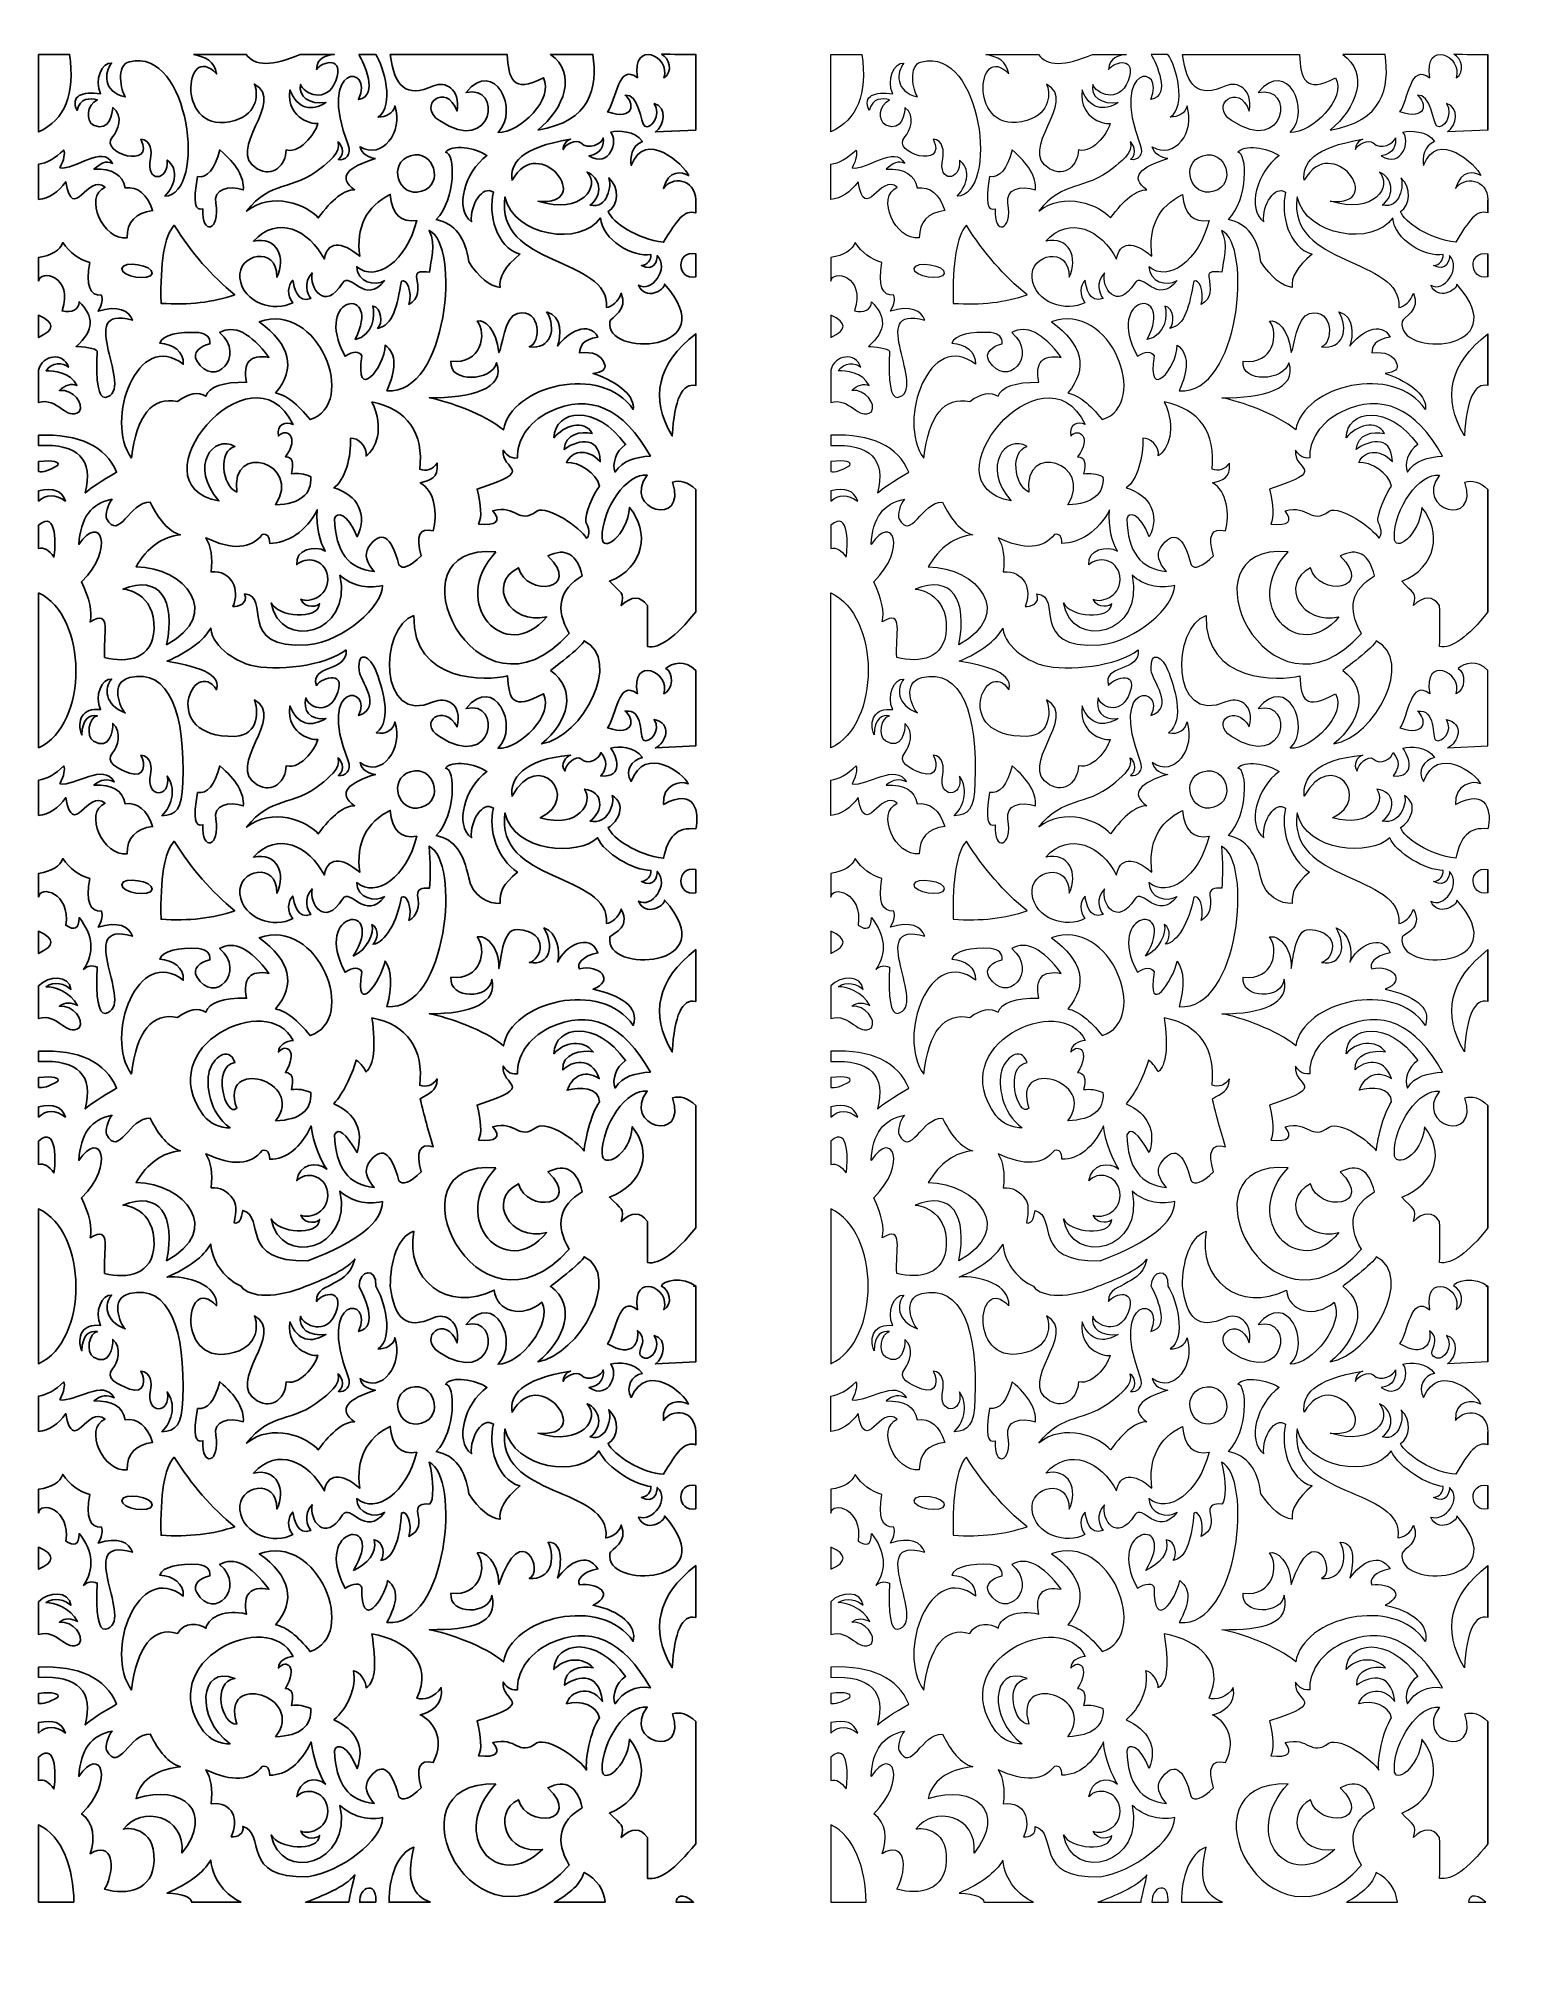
# Model space of a CAD drawing. Header units: centimetres. Extents: x -29.4 to 30.6, y -40.2 to 38.1.
import ezdxf

# ---------------------------------------------------------------- set-up
doc = ezdxf.new("R2010")
doc.units = ezdxf.units.CM
doc.header["$MEASUREMENT"] = 0
doc.layers.add('layer 1', color=7, linetype='Continuous')

msp = doc.modelspace()

# ---------------------------------------------------------------- linework, layer by layer
at = {"layer": 'layer 1', "color": 114}
for points, knots in [([(-25.72116, 37.1645), (-26.29683, 37.0263), (-26.05513, 35.97783), (-25.89432, 35.73574), (-25.89432, 35.73574), (-26.81945, 35.9471), (-26.7408, 36.73602), (-26.45063, 37.10415), (-26.45063, 37.10415), (-26.82905, 37.15884), (-27.16162, 36.41616), (-26.89465, 35.86521), (-26.89465, 35.86521), (-27.6314, 35.96533), (-28.1363, 35.78934), (-27.84892, 35.18478), (-27.84892, 35.18478), (-27.71293, 35.72049), (-27.33178, 35.67986), (-27.0231, 35.62053), (-27.0231, 35.62053), (-27.46198, 35.42415), (-27.49989, 34.77785), (-27.18023, 34.58511), (-27.18023, 34.58511), (-26.50355, 34.30061), (-26.40997, 35.09331), (-26.40101, 35.30446), (-26.40101, 35.30446), (-25.93752, 34.96245), (-26.19996, 34.34996), (-26.41191, 34.11054), (-26.41191, 34.11054), (-26.9947, 33.45221), (-24.63354, 32.77416), (-25.25969, 34.01807), (-25.25969, 34.01807), (-24.84361, 34.00579), (-24.81035, 33.4882), (-24.867, 33.24259), (-24.867, 33.24259), (-25.09884, 32.23736), (-24.11528, 32.2992), (-24.19293, 33.17333), (-24.19293, 33.17333), (-23.75732, 32.85292), (-23.80292, 32.2341), (-24.28764, 31.70532), (-24.28764, 31.70532), (-22.56785, 31.7976), (-23.27216, 37.7524), (-25.72116, 37.1645)], [0, 0, 0, 0, 0.07142857, 0.07142857, 0.07142857, 0.07142857, 0.14285714, 0.14285714, 0.14285714, 0.14285714, 0.21428571, 0.21428571, 0.21428571, 0.21428571, 0.28571429, 0.28571429, 0.28571429, 0.28571429, 0.35714286, 0.35714286, 0.35714286, 0.35714286, 0.42857143, 0.42857143, 0.42857143, 0.42857143, 0.5, 0.5, 0.5, 0.5, 0.57142857, 0.57142857, 0.57142857, 0.57142857, 0.64285714, 0.64285714, 0.64285714, 0.64285714, 0.71428571, 0.71428571, 0.71428571, 0.71428571, 0.78571429, 0.78571429, 0.78571429, 0.78571429, 0.85714286, 0.85714286, 0.85714286, 0.85714286, 1, 1, 1, 1]), ([(-23.12588, 37.45879), (-22.62676, 37.36402), (-22.28329, 37.18082), (-22.19244, 36.67016), (-22.19244, 36.67016), (-23.51934, 38.08365), (-23.87678, 34.06042), (-21.45337, 34.78325), (-21.45337, 34.78325), (-20.47324, 35.07558), (-20.5083, 35.9324), (-20.65805, 36.2573), (-20.65805, 36.2573), (-19.34, 35.54552), (-21.87771, 33.59145), (-20.54192, 32.81788), (-20.54192, 32.81788), (-19.90649, 32.44989), (-19.38123, 32.97316), (-19.37113, 33.58393), (-19.37113, 33.58393), (-18.70497, 33.42996), (-18.11564, 34.42457), (-18.08536, 34.66115), (-18.08536, 34.66115), (-18.14519, 34.60719), (-19.36573, 34.75173), (-19.21973, 36.01701), (-19.21973, 36.01701), (-18.9085, 35.22608), (-18.3458, 35.14976), (-17.75537, 35.50635), (-17.75537, 35.50635), (-18.43405, 35.41769), (-18.89313, 35.7542), (-18.78667, 36.2413), (-18.78667, 36.2413), (-18.66995, 35.87854), (-17.72262, 35.42719), (-17.35754, 36.391), (-17.35754, 36.391), (-16.98592, 37.37206), (-17.89066, 37.2012), (-18.14457, 36.84885), (-18.14457, 36.84885), (-18.11536, 37.34195), (-17.75068, 37.40038), (-17.41262, 37.45879), (-17.41262, 37.45879), (-18.29318, 37.45879), (-18.59116, 37.45879), (-18.79553, 37.45879), (-18.79553, 37.45879), (-19.92083, 36.97593), (-20.65253, 36.97592), (-20.99062, 37.45879), (-20.99062, 37.45879), (-21.65672, 37.45879), (-22.29831, 37.45879), (-23.12588, 37.45879)], [0, 0, 0, 0, 0.0625, 0.0625, 0.0625, 0.0625, 0.125, 0.125, 0.125, 0.125, 0.1875, 0.1875, 0.1875, 0.1875, 0.25, 0.25, 0.25, 0.25, 0.3125, 0.3125, 0.3125, 0.3125, 0.375, 0.375, 0.375, 0.375, 0.4375, 0.4375, 0.4375, 0.4375, 0.5, 0.5, 0.5, 0.5, 0.5625, 0.5625, 0.5625, 0.5625, 0.625, 0.625, 0.625, 0.625, 0.6875, 0.6875, 0.6875, 0.6875, 0.75, 0.75, 0.75, 0.75, 0.8125, 0.8125, 0.8125, 0.8125, 0.875, 0.875, 0.875, 0.875, 1, 1, 1, 1]), ([(-4.15287, 37.46471), (-3.83652, 37.32696), (-3.66323, 36.73044), (-4.05876, 36.51082), (-4.05876, 36.51082), (-3.74689, 37.39173), (-5.377, 38.09943), (-5.12542, 36.51096), (-5.12542, 36.51096), (-5.91463, 37.13028), (-5.98626, 35.59102), (-6.33651, 35.12936), (-6.33651, 35.12936), (-5.22841, 34.75157), (-5.23949, 35.50597), (-5.62499, 35.80514), (-5.62499, 35.80514), (-5.07167, 35.89541), (-4.99581, 34.66122), (-4.8303, 34.55026), (-4.8303, 34.55026), (-4.58856, 34.38819), (-4.14507, 34.99804), (-4.44796, 35.46722), (-4.44796, 35.46722), (-3.89393, 35.31587), (-4.042, 34.55867), (-4.39871, 34.31439), (-4.39871, 34.31439), (-4.39871, 34.31439), (-2.76308, 34.39351), (-2.76308, 34.39351), (-2.76308, 34.39351), (-2.76308, 34.39351), (-2.76308, 34.39358), (-2.76308, 34.39358), (-2.76308, 34.39358), (-2.76308, 34.39358), (-2.76308, 37.45879), (-2.76308, 37.45879), (-2.76308, 37.45879), (-3.30879, 37.45879), (-4.01182, 37.46471), (-4.15287, 37.46471)], [0, 0, 0, 0, 0.08333333, 0.08333333, 0.08333333, 0.08333333, 0.16666667, 0.16666667, 0.16666667, 0.16666667, 0.25, 0.25, 0.25, 0.25, 0.33333333, 0.33333333, 0.33333333, 0.33333333, 0.41666667, 0.41666667, 0.41666667, 0.41666667, 0.5, 0.5, 0.5, 0.5, 0.58333333, 0.58333333, 0.58333333, 0.58333333, 0.66666667, 0.66666667, 0.66666667, 0.66666667, 0.75, 0.75, 0.75, 0.75, 0.83333333, 0.83333333, 0.83333333, 0.83333333, 1, 1, 1, 1]), ([(-29.40598, 37.45879), (-29.40598, 36.32074), (-29.40598, 35.274), (-29.40598, 34.31846), (-29.40598, 34.31846), (-28.33282, 34.81346), (-27.91454, 35.86021), (-28.15115, 37.45879), (-28.15115, 37.45879), (-28.58064, 37.45879), (-28.99891, 37.45879), (-29.40598, 37.45879)], [0, 0, 0, 0, 0.25, 0.25, 0.25, 0.25, 0.5, 0.5, 0.5, 0.5, 1, 1, 1, 1]), ([(-15.74702, 33.24092), (-16.83952, 32.90303), (-17.32709, 32.47628), (-16.59287, 31.96819), (-16.59287, 31.96819), (-17.01927, 31.96819), (-17.51128, 31.58775), (-18.06888, 30.82687), (-18.06888, 30.82687), (-18.48267, 31.34747), (-19.95672, 31.93859), (-20.97548, 31.09718), (-20.97548, 31.09718), (-19.98251, 32.38298), (-19.12006, 31.90443), (-17.94807, 32.86379), (-17.94807, 32.86379), (-17.72284, 33.04816), (-17.11301, 33.47943), (-17.26366, 33.91526), (-17.26366, 33.91526), (-17.18797, 33.86958), (-16.91594, 33.46312), (-17.25151, 33.19344), (-17.25151, 33.19344), (-16.97899, 33.15339), (-16.69712, 33.38375), (-16.85787, 33.7942), (-16.85787, 33.7942), (-18.15471, 37.10534), (-15.78945, 37.0869), (-16.43395, 35.62652), (-16.43395, 35.62652), (-15.57965, 35.81156), (-16.23217, 37.09269), (-16.41498, 37.45879), (-16.41498, 37.45879), (-16.33263, 37.45879), (-16.01852, 37.45879), (-15.73754, 37.45879), (-15.73754, 37.45879), (-15.40353, 36.96791), (-14.96548, 35.36964), (-15.64321, 34.91783), (-15.64321, 34.91783), (-15.3354, 34.92284), (-15.01089, 35.06429), (-14.96548, 35.36964), (-14.96548, 35.36964), (-14.60709, 34.30181), (-15.47889, 33.17419), (-16.37336, 33.71772), (-16.37336, 33.71772), (-16.3282, 33.41631), (-15.97153, 33.26346), (-15.74702, 33.24092)], [0, 0, 0, 0, 0.06666667, 0.06666667, 0.06666667, 0.06666667, 0.13333333, 0.13333333, 0.13333333, 0.13333333, 0.2, 0.2, 0.2, 0.2, 0.26666667, 0.26666667, 0.26666667, 0.26666667, 0.33333333, 0.33333333, 0.33333333, 0.33333333, 0.4, 0.4, 0.4, 0.4, 0.46666667, 0.46666667, 0.46666667, 0.46666667, 0.53333333, 0.53333333, 0.53333333, 0.53333333, 0.6, 0.6, 0.6, 0.6, 0.66666667, 0.66666667, 0.66666667, 0.66666667, 0.73333333, 0.73333333, 0.73333333, 0.73333333, 0.8, 0.8, 0.8, 0.8, 0.86666667, 0.86666667, 0.86666667, 0.86666667, 1, 1, 1, 1]), ([(-15.14714, 37.45879), (-14.9765, 36.15432), (-14.52132, 35.67394), (-13.39082, 36.18206), (-13.39082, 36.18206), (-12.93069, 36.38888), (-12.2964, 36.06571), (-12.44113, 35.16316), (-12.44113, 35.16316), (-12.86848, 36.36093), (-14.10282, 35.39481), (-13.15655, 34.77275), (-13.15655, 34.77275), (-10.93396, 33.31166), (-10.59062, 36.27978), (-12.07453, 35.91026), (-12.07453, 35.91026), (-10.92911, 37.34191), (-9.88439, 35.1986), (-10.77908, 34.29746), (-10.77908, 34.29746), (-9.89731, 34.26743), (-8.48243, 35.66498), (-8.94094, 36.51096), (-8.94094, 36.51096), (-10.19758, 35.8317), (-10.35464, 36.50093), (-10.40877, 37.45879), (-10.40877, 37.45879), (-12.4222, 37.45879), (-14.00165, 37.45879), (-15.14714, 37.45879)], [0, 0, 0, 0, 0.11111111, 0.11111111, 0.11111111, 0.11111111, 0.22222222, 0.22222222, 0.22222222, 0.22222222, 0.33333333, 0.33333333, 0.33333333, 0.33333333, 0.44444444, 0.44444444, 0.44444444, 0.44444444, 0.55555556, 0.55555556, 0.55555556, 0.55555556, 0.66666667, 0.66666667, 0.66666667, 0.66666667, 0.77777778, 0.77777778, 0.77777778, 0.77777778, 1, 1, 1, 1]), ([(-9.16653, 34.39281), (-8.07963, 35.27145), (-7.56546, 36.68532), (-8.65192, 37.45879), (-8.65192, 37.45879), (-7.81417, 37.45879), (-7.48649, 37.45879), (-6.93135, 37.45879), (-6.93135, 37.45879), (-6.74356, 36.09452), (-7.01344, 34.74823), (-9.16653, 34.39281)], [0, 0, 0, 0, 0.25, 0.25, 0.25, 0.25, 0.5, 0.5, 0.5, 0.5, 1, 1, 1, 1]), ([(-2.76308, 34.39358), (-2.76308, 34.39358), (-2.76308, 37.45879), (-2.76308, 37.45879), (-2.76308, 37.45879), (-2.76308, 37.45879), (-2.76308, 34.39358), (-2.76308, 34.39358)], [0, 0, 0, 0, 0.33333333, 0.33333333, 0.33333333, 0.33333333, 1, 1, 1, 1]), ([(-2.76308, 31.55678), (-2.78636, 32.44387), (-3.75172, 32.52256), (-4.07324, 32.02082), (-4.07324, 32.02082), (-3.85037, 32.79491), (-3.34483, 32.71312), (-3.05433, 32.54635), (-3.05433, 32.54635), (-3.21246, 32.97677), (-4.82888, 34.46084), (-5.37563, 32.95556), (-5.37563, 32.95556), (-5.43467, 33.27099), (-5.35908, 33.76717), (-4.92563, 33.92352), (-4.92563, 33.92352), (-5.21046, 34.36823), (-5.91881, 34.39023), (-6.20981, 34.30309), (-6.20981, 34.30309), (-5.89137, 33.97386), (-6.24674, 32.8157), (-7.09353, 33.34985), (-7.09353, 33.34985), (-6.58088, 33.4171), (-6.48227, 33.80262), (-6.51216, 34.07126), (-6.51216, 34.07126), (-6.54688, 33.86429), (-7.12568, 33.54488), (-7.42287, 33.8689), (-7.42287, 33.8689), (-7.57931, 34.03946), (-8.09258, 33.79613), (-8.13755, 33.59961), (-8.13755, 33.59961), (-8.15758, 33.74472), (-8.01162, 33.98302), (-7.83886, 34.01805), (-7.83886, 34.01805), (-9.878, 33.68704), (-10.30503, 33.02886), (-10.21168, 32.35373), (-10.21168, 32.35373), (-9.10234, 34.36008), (-6.78874, 31.29429), (-9.16174, 31.50409), (-9.16174, 31.50409), (-7.37081, 30.96134), (-6.61586, 32.09858), (-7.16656, 32.68903), (-7.16656, 32.68903), (-6.64926, 32.49254), (-6.49058, 31.75714), (-7.0477, 31.34878), (-7.0477, 31.34878), (-6.32335, 31.16415), (-6.15735, 32.1908), (-6.29172, 32.44971), (-6.29172, 32.44971), (-5.84142, 32.07657), (-5.90066, 31.30719), (-6.3156, 31.08623), (-6.3156, 31.08623), (-6.12973, 30.64996), (-5.1638, 29.97555), (-4.06655, 29.84323), (-4.06655, 29.84323), (-3.54956, 30.72425), (-3.21039, 31.18979), (-2.76308, 31.0296), (-2.76308, 31.0296), (-2.76308, 31.27989), (-2.76308, 31.46667), (-2.76308, 31.55678)], [0, 0, 0, 0, 0.05, 0.05, 0.05, 0.05, 0.1, 0.1, 0.1, 0.1, 0.15, 0.15, 0.15, 0.15, 0.2, 0.2, 0.2, 0.2, 0.25, 0.25, 0.25, 0.25, 0.3, 0.3, 0.3, 0.3, 0.35, 0.35, 0.35, 0.35, 0.4, 0.4, 0.4, 0.4, 0.45, 0.45, 0.45, 0.45, 0.5, 0.5, 0.5, 0.5, 0.55, 0.55, 0.55, 0.55, 0.6, 0.6, 0.6, 0.6, 0.65, 0.65, 0.65, 0.65, 0.7, 0.7, 0.7, 0.7, 0.75, 0.75, 0.75, 0.75, 0.8, 0.8, 0.8, 0.8, 0.85, 0.85, 0.85, 0.85, 0.9, 0.9, 0.9, 0.9, 1, 1, 1, 1]), ([(-28.54476, 32.85422), (-28.37571, 33.20212), (-28.32273, 33.44491), (-28.3858, 33.58257), (-28.3858, 33.58257), (-28.73202, 33.24467), (-29.07208, 33.05195), (-29.40598, 33.00439), (-29.40598, 33.00439), (-29.40598, 32.61895), (-29.40598, 32.14339), (-29.40597, 31.57774), (-29.40597, 31.57774), (-28.98882, 31.61778), (-28.62101, 31.85807), (-28.30254, 32.29858), (-28.30254, 32.29858), (-28.00386, 30.5757), (-27.42258, 32.6741), (-26.71299, 32.07331), (-26.71299, 32.07331), (-27.58859, 31.68728), (-26.80112, 29.91589), (-25.81982, 30.01593), (-25.81982, 30.01593), (-25.82234, 30.66668), (-25.47668, 31.03712), (-24.78283, 31.12722), (-24.78283, 31.12722), (-25.00486, 31.8005), (-25.37828, 32.10835), (-25.90308, 32.05079), (-25.90308, 32.05079), (-25.99643, 32.5789), (-26.41779, 32.83169), (-27.16715, 32.80917), (-27.16715, 32.80917), (-26.88709, 33.03694), (-26.67815, 33.18093), (-26.40818, 33.03827), (-26.40818, 33.03827), (-26.83017, 33.8202), (-27.909, 32.75962), (-28.54476, 32.85422)], [0, 0, 0, 0, 0.08333333, 0.08333333, 0.08333333, 0.08333333, 0.16666667, 0.16666667, 0.16666667, 0.16666667, 0.25, 0.25, 0.25, 0.25, 0.33333333, 0.33333333, 0.33333333, 0.33333333, 0.41666667, 0.41666667, 0.41666667, 0.41666667, 0.5, 0.5, 0.5, 0.5, 0.58333333, 0.58333333, 0.58333333, 0.58333333, 0.66666667, 0.66666667, 0.66666667, 0.66666667, 0.75, 0.75, 0.75, 0.75, 0.83333333, 0.83333333, 0.83333333, 0.83333333, 1, 1, 1, 1]), ([(-13.2851, 30.75929), (-12.53322, 30.60911), (-12.0942, 30.03846), (-11.96804, 29.0473), (-11.96804, 29.0473), (-11.54417, 28.41157), (-11.12029, 28.06617), (-10.69641, 28.0111), (-10.69641, 28.0111), (-10.762, 28.40156), (-10.49455, 28.85208), (-9.89406, 29.36267), (-9.89406, 29.36267), (-10.85284, 29.64299), (-11.1811, 30.98956), (-10.96916, 31.87058), (-10.96916, 31.87058), (-11.39783, 32.17593), (-11.92155, 31.36649), (-11.8569, 30.67068), (-11.8569, 30.67068), (-12.54872, 31.19629), (-12.14029, 32.68152), (-11.23122, 33.35731), (-11.23122, 33.35731), (-11.69305, 33.68644), (-12.66959, 33.82157), (-12.90663, 33.49246), (-12.90663, 33.49246), (-12.50222, 33.47953), (-12.47812, 31.57994), (-13.2851, 30.75929)], [0, 0, 0, 0, 0.11111111, 0.11111111, 0.11111111, 0.11111111, 0.22222222, 0.22222222, 0.22222222, 0.22222222, 0.33333333, 0.33333333, 0.33333333, 0.33333333, 0.44444444, 0.44444444, 0.44444444, 0.44444444, 0.55555556, 0.55555556, 0.55555556, 0.55555556, 0.66666667, 0.66666667, 0.66666667, 0.66666667, 0.77777778, 0.77777778, 0.77777778, 0.77777778, 1, 1, 1, 1]), ([(-22.96824, 32.50375), (-22.56455, 32.44368), (-22.26178, 32.80409), (-22.05993, 33.585), (-22.05993, 33.585), (-21.38879, 33.02435), (-21.07088, 32.48372), (-21.1062, 31.96312), (-21.1062, 31.96312), (-21.70165, 32.16335), (-22.33318, 31.99317), (-22.22645, 31.42249), (-22.22645, 31.42249), (-22.01485, 30.29099), (-22.82642, 30.08926), (-22.74116, 31.19723), (-22.74116, 31.19723), (-23.06916, 31.10011), (-23.14486, 31.42586), (-22.96824, 32.50375)], [0, 0, 0, 0, 0.16666667, 0.16666667, 0.16666667, 0.16666667, 0.33333333, 0.33333333, 0.33333333, 0.33333333, 0.5, 0.5, 0.5, 0.5, 0.66666667, 0.66666667, 0.66666667, 0.66666667, 1, 1, 1, 1]), ([(-14.32209, 33.34979), (-15.27116, 33.06539), (-14.83023, 31.6243), (-13.88307, 31.90812), (-13.88307, 31.90812), (-12.93401, 32.19253), (-13.37494, 33.63362), (-14.32209, 33.34979)], [0, 0, 0, 0, 0.33333333, 0.33333333, 0.33333333, 0.33333333, 1, 1, 1, 1]), ([(-15.36559, 28.29463), (-15.7942, 28.02315), (-16.48897, 28.24023), (-16.50961, 28.85208), (-16.50961, 28.85208), (-15.72768, 28.19443), (-14.48395, 29.07821), (-14.0723, 30.72926), (-14.0723, 30.72926), (-14.72327, 30.61913), (-15.08154, 30.96953), (-15.14714, 31.78047), (-15.14714, 31.78047), (-16.1261, 31.29491), (-16.53989, 30.45894), (-16.3885, 29.27257), (-16.3885, 29.27257), (-17.13573, 29.93083), (-17.71796, 29.84823), (-17.8191, 29.15994), (-17.8191, 29.15994), (-18.4433, 30.34381), (-19.72569, 30.95452), (-20.69542, 29.88828), (-20.69542, 29.88828), (-19.7376, 30.09602), (-19.36701, 29.20999), (-19.74169, 28.42408), (-19.74169, 28.42408), (-19.73973, 29.73846), (-21.35377, 29.36355), (-21.24719, 28.39405), (-21.24719, 28.39405), (-21.13425, 27.36664), (-19.83675, 26.98523), (-19.10176, 27.39293), (-19.10176, 27.39293), (-19.34829, 27.66384), (-19.29963, 28.12135), (-19.099, 28.30394), (-19.099, 28.30394), (-19.05535, 28.02398), (-18.92338, 27.35206), (-18.3709, 27.56121), (-18.3709, 27.56121), (-18.51782, 27.76907), (-18.68354, 28.18237), (-18.3173, 28.59901), (-18.3173, 28.59901), (-18.43249, 28.00527), (-17.82559, 27.01841), (-17.08104, 28.187), (-17.08104, 28.187), (-16.76429, 28.68414), (-16.18597, 27.24906), (-15.36559, 28.29463)], [0, 0, 0, 0, 0.06666667, 0.06666667, 0.06666667, 0.06666667, 0.13333333, 0.13333333, 0.13333333, 0.13333333, 0.2, 0.2, 0.2, 0.2, 0.26666667, 0.26666667, 0.26666667, 0.26666667, 0.33333333, 0.33333333, 0.33333333, 0.33333333, 0.4, 0.4, 0.4, 0.4, 0.46666667, 0.46666667, 0.46666667, 0.46666667, 0.53333333, 0.53333333, 0.53333333, 0.53333333, 0.6, 0.6, 0.6, 0.6, 0.66666667, 0.66666667, 0.66666667, 0.66666667, 0.73333333, 0.73333333, 0.73333333, 0.73333333, 0.8, 0.8, 0.8, 0.8, 0.86666667, 0.86666667, 0.86666667, 0.86666667, 1, 1, 1, 1]), ([(-10.49682, 31.68286), (-10.13731, 30.06776), (-7.41071, 29.67642), (-6.62518, 30.82687), (-6.62518, 30.82687), (-6.5612, 29.95221), (-5.30482, 29.20893), (-4.57809, 29.344), (-4.57809, 29.344), (-4.57555, 29.10636), (-4.71426, 28.92771), (-4.96843, 28.89726), (-4.96843, 28.89726), (-4.43667, 28.62986), (-4.31975, 29.1071), (-4.32318, 29.30432), (-4.32318, 29.30432), (-3.8192, 28.77985), (-4.55847, 27.77715), (-5.08296, 28.10369), (-5.08296, 28.10369), (-4.80939, 27.44749), (-4.01193, 27.90159), (-4.02869, 28.14642), (-4.02869, 28.14642), (-1.52953, 25.34688), (-6.5111, 25.14982), (-6.24195, 26.63134), (-6.24195, 26.63134), (-6.21352, 26.78785), (-5.46525, 27.09386), (-5.78604, 27.77597), (-5.78604, 27.77597), (-5.87759, 27.43635), (-6.18293, 27.21768), (-6.37843, 27.19713), (-6.37843, 27.19713), (-6.21382, 29.25603), (-10.92754, 28.82181), (-10.49682, 31.68286)], [0, 0, 0, 0, 0.09090909, 0.09090909, 0.09090909, 0.09090909, 0.18181818, 0.18181818, 0.18181818, 0.18181818, 0.27272727, 0.27272727, 0.27272727, 0.27272727, 0.36363636, 0.36363636, 0.36363636, 0.36363636, 0.45454545, 0.45454545, 0.45454545, 0.45454545, 0.54545455, 0.54545455, 0.54545455, 0.54545455, 0.63636364, 0.63636364, 0.63636364, 0.63636364, 0.72727273, 0.72727273, 0.72727273, 0.72727273, 0.81818182, 0.81818182, 0.81818182, 0.81818182, 1, 1, 1, 1]), ([(-2.76308, 31.02959), (-2.76308, 31.02959), (-2.76308, 31.0296), (-2.76308, 31.0296), (-2.76308, 31.0296), (-2.76308, 31.0296), (-2.76308, 31.55678), (-2.76308, 31.55678), (-2.76308, 31.55678), (-2.76308, 31.55678), (-2.76308, 31.02959), (-2.76308, 31.02959)], [0, 0, 0, 0, 0.25, 0.25, 0.25, 0.25, 0.5, 0.5, 0.5, 0.5, 1, 1, 1, 1]), ([(-23.91236, 30.53403), (-23.20842, 29.41273), (-22.38842, 28.47163), (-21.45235, 27.71075), (-21.45235, 27.71075), (-22.32281, 27.4054), (-23.31943, 27.29027), (-24.44221, 27.36535), (-24.44221, 27.36535), (-24.47753, 29.03229), (-24.30092, 30.08851), (-23.91236, 30.53403)], [0, 0, 0, 0, 0.25, 0.25, 0.25, 0.25, 0.5, 0.5, 0.5, 0.5, 1, 1, 1, 1]), ([(-29.40596, 28.26498), (-29.40596, 28.52288), (-29.40598, 28.84403), (-29.40598, 29.22843), (-29.40598, 29.22843), (-28.86904, 29.30853), (-28.54202, 29.50878), (-28.42492, 29.82919), (-28.42492, 29.82919), (-28.14231, 29.41867), (-27.77895, 29.14833), (-27.33484, 29.01816), (-27.33484, 29.01816), (-27.49633, 28.097), (-27.33484, 27.65644), (-26.85035, 27.69649), (-26.85035, 27.69649), (-26.81131, 27.5134), (-26.80716, 27.38562), (-26.98667, 27.04691), (-26.98667, 27.04691), (-26.20948, 27.29723), (-25.71535, 27.07952), (-25.60126, 26.67712), (-25.60126, 26.67712), (-28.04145, 27.38368), (-25.40644, 23.80065), (-26.69895, 23.55125), (-26.69895, 23.55125), (-26.98044, 23.5259), (-27.09109, 24.15152), (-27.0309, 25.4281), (-27.0309, 25.4281), (-27.05787, 25.5268), (-27.66237, 25.6342), (-27.88401, 25.60957), (-27.88401, 25.60957), (-27.13183, 26.28035), (-27.16839, 26.8416), (-27.75755, 27.43293), (-27.75755, 27.43293), (-27.76466, 27.10888), (-28.0637, 26.958), (-28.45279, 27.06068), (-28.45279, 27.06068), (-27.95832, 28.48163), (-29.37014, 28.75777), (-29.40596, 28.26498)], [0, 0, 0, 0, 0.07692308, 0.07692308, 0.07692308, 0.07692308, 0.15384615, 0.15384615, 0.15384615, 0.15384615, 0.23076923, 0.23076923, 0.23076923, 0.23076923, 0.30769231, 0.30769231, 0.30769231, 0.30769231, 0.38461538, 0.38461538, 0.38461538, 0.38461538, 0.46153846, 0.46153846, 0.46153846, 0.46153846, 0.53846154, 0.53846154, 0.53846154, 0.53846154, 0.61538462, 0.61538462, 0.61538462, 0.61538462, 0.69230769, 0.69230769, 0.69230769, 0.69230769, 0.76923077, 0.76923077, 0.76923077, 0.76923077, 0.84615385, 0.84615385, 0.84615385, 0.84615385, 1, 1, 1, 1]), ([(-16.57626, 25.90226), (-15.82629, 26.04204), (-15.7571, 26.90362), (-15.85794, 27.25561), (-15.85794, 27.25561), (-15.4965, 27.20027), (-15.44748, 26.53042), (-15.66064, 26.35172), (-15.66064, 26.35172), (-15.03113, 26.47401), (-14.87109, 27.25439), (-14.69473, 28.26118), (-14.69473, 28.26118), (-14.4727, 28.39633), (-14.25081, 27.82416), (-14.39021, 27.3203), (-14.39021, 27.3203), (-13.97635, 27.52053), (-13.98908, 27.97898), (-14.08495, 28.45954), (-14.08495, 28.45954), (-14.08495, 28.6848), (-13.88055, 28.66186), (-13.55759, 28.62682), (-13.55759, 28.62682), (-13.51218, 29.10237), (-13.2596, 29.71096), (-13.57273, 30.32379), (-13.57273, 30.32379), (-12.29666, 29.76853), (-12.81094, 23.64033), (-15.28339, 23.82124), (-15.28339, 23.82124), (-14.91679, 24.6472), (-14.86686, 25.32732), (-15.35908, 25.66838), (-15.35908, 25.66838), (-15.36603, 24.73365), (-16.60806, 23.31855), (-16.29767, 25.23288), (-16.29767, 25.23288), (-16.41374, 25.43812), (-16.64081, 25.43311), (-16.97891, 25.21786), (-16.97891, 25.21786), (-18.34315, 27.73874), (-15.43422, 28.10636), (-16.57626, 25.90226)], [0, 0, 0, 0, 0.07692308, 0.07692308, 0.07692308, 0.07692308, 0.15384615, 0.15384615, 0.15384615, 0.15384615, 0.23076923, 0.23076923, 0.23076923, 0.23076923, 0.30769231, 0.30769231, 0.30769231, 0.30769231, 0.38461538, 0.38461538, 0.38461538, 0.38461538, 0.46153846, 0.46153846, 0.46153846, 0.46153846, 0.53846154, 0.53846154, 0.53846154, 0.53846154, 0.61538462, 0.61538462, 0.61538462, 0.61538462, 0.69230769, 0.69230769, 0.69230769, 0.69230769, 0.76923077, 0.76923077, 0.76923077, 0.76923077, 0.84615385, 0.84615385, 0.84615385, 0.84615385, 1, 1, 1, 1]), ([(-26.03176, 28.77699), (-26.08583, 28.44275), (-24.85964, 28.24729), (-24.80554, 28.58177), (-24.80554, 28.58177), (-24.75146, 28.91599), (-25.97764, 29.11146), (-26.03176, 28.77699)], [0, 0, 0, 0, 0.33333333, 0.33333333, 0.33333333, 0.33333333, 1, 1, 1, 1]), ([(-2.76308, 29.37769), (-3.58895, 29.54421), (-3.5382, 28.27275), (-2.76308, 28.4391), (-2.76308, 28.4391), (-2.76308, 28.83706), (-2.76308, 29.14992), (-2.76308, 29.37769)], [0, 0, 0, 0, 0.33333333, 0.33333333, 0.33333333, 0.33333333, 1, 1, 1, 1]), ([(-2.76308, 28.43908), (-2.76308, 28.43908), (-2.76308, 28.4391), (-2.76308, 28.4391), (-2.76308, 28.4391), (-2.76308, 28.4391), (-2.76308, 29.37769), (-2.76308, 29.37769), (-2.76308, 29.37769), (-2.76308, 29.37769), (-2.76308, 29.37769), (-2.76308, 29.37769), (-2.76308, 29.37769), (-2.76308, 29.37769), (-2.76308, 28.43908), (-2.76308, 28.43908)], [0, 0, 0, 0, 0.2, 0.2, 0.2, 0.2, 0.4, 0.4, 0.4, 0.4, 0.6, 0.6, 0.6, 0.6, 1, 1, 1, 1]), ([(-19.79505, 23.73148), (-18.9674, 24.73274), (-19.18946, 25.69396), (-20.46122, 26.61512), (-20.46122, 26.61512), (-18.07203, 27.49434), (-16.41418, 23.28399), (-18.40216, 22.65011), (-18.40216, 22.65011), (-18.90683, 23.29092), (-19.37113, 23.65137), (-19.79505, 23.73148)], [0, 0, 0, 0, 0.25, 0.25, 0.25, 0.25, 0.5, 0.5, 0.5, 0.5, 1, 1, 1, 1]), ([(-29.40598, 26.88547), (-28.74389, 26.58509), (-28.74388, 26.28471), (-29.40598, 25.98433), (-29.40598, 25.98433), (-29.40598, 26.28471), (-29.40598, 26.58508), (-29.40598, 26.88547)], [0, 0, 0, 0, 0.33333333, 0.33333333, 0.33333333, 0.33333333, 1, 1, 1, 1]), ([(-8.81063, 27.02532), (-8.38165, 26.34007), (-8.64798, 25.46551), (-9.51482, 25.60831), (-9.51482, 25.60831), (-9.04775, 25.70335), (-8.99662, 27.20121), (-9.99579, 26.95213), (-9.99579, 26.95213), (-10.53806, 26.81696), (-10.60991, 25.55571), (-10.74182, 25.36803), (-10.74182, 25.36803), (-10.83216, 26.3017), (-11.33791, 26.74595), (-11.62385, 26.6483), (-11.62385, 26.6483), (-11.21443, 26.14325), (-11.45813, 24.8689), (-12.68872, 25.01522), (-12.68872, 25.01522), (-12.77612, 24.10417), (-11.0048, 24.21385), (-10.83627, 24.95936), (-10.83627, 24.95936), (-10.46161, 23.88526), (-11.89499, 23.51949), (-13.55785, 23.53591), (-13.55785, 23.53591), (-12.81102, 23.39074), (-11.30433, 22.8775), (-10.55749, 22.23175), (-10.55749, 22.23175), (-10.25918, 24.03671), (-6.5745, 24.94605), (-5.29979, 23.06279), (-5.29979, 23.06279), (-5.21906, 23.55837), (-5.79656, 24.1316), (-6.92691, 24.52706), (-6.92691, 24.52706), (-6.53835, 24.58212), (-6.38192, 24.70727), (-6.45762, 24.9025), (-6.45762, 24.9025), (-6.58377, 25.27292), (-6.92186, 25.4231), (-7.4719, 25.35302), (-7.4719, 25.35302), (-7.45912, 25.6116), (-7.36584, 25.88864), (-6.73011, 25.99876), (-6.73011, 25.99876), (-7.09666, 26.68841), (-7.96123, 26.19287), (-8.36308, 25.63084), (-8.36308, 25.63084), (-8.23928, 26.04141), (-8.15066, 26.85371), (-8.81063, 27.02532)], [0, 0, 0, 0, 0.0625, 0.0625, 0.0625, 0.0625, 0.125, 0.125, 0.125, 0.125, 0.1875, 0.1875, 0.1875, 0.1875, 0.25, 0.25, 0.25, 0.25, 0.3125, 0.3125, 0.3125, 0.3125, 0.375, 0.375, 0.375, 0.375, 0.4375, 0.4375, 0.4375, 0.4375, 0.5, 0.5, 0.5, 0.5, 0.5625, 0.5625, 0.5625, 0.5625, 0.625, 0.625, 0.625, 0.625, 0.6875, 0.6875, 0.6875, 0.6875, 0.75, 0.75, 0.75, 0.75, 0.8125, 0.8125, 0.8125, 0.8125, 0.875, 0.875, 0.875, 0.875, 1, 1, 1, 1]), ([(-25.63914, 21.08813), (-26.76353, 22.6332), (-25.37398, 26.33853), (-23.54146, 24.89498), (-23.54146, 24.89498), (-23.51119, 25.41559), (-23.95917, 25.71097), (-24.49406, 25.75101), (-24.49406, 25.75101), (-24.38053, 26.09391), (-23.72313, 26.22653), (-22.91321, 26.17898), (-22.91321, 26.17898), (-22.59027, 26.13143), (-22.43887, 25.97875), (-22.45906, 25.72094), (-22.45906, 25.72094), (-22.86528, 25.64336), (-23.18552, 25.35444), (-22.99647, 25.03765), (-22.99647, 25.03765), (-22.29228, 23.8576), (-20.96746, 25.23881), (-22.06546, 26.17898), (-22.06546, 26.17898), (-21.4801, 26.51437), (-20.814, 26.17898), (-20.06717, 25.17281), (-20.06717, 25.17281), (-20.83419, 25.30796), (-21.13696, 24.97258), (-20.97548, 24.16664), (-20.97548, 24.16664), (-21.93931, 24.17665), (-22.48934, 23.98643), (-22.62558, 23.59598), (-22.62558, 23.59598), (-22.91974, 23.80001), (-23.30325, 23.72993), (-23.77611, 23.38573), (-23.77611, 23.38573), (-24.81025, 23.59095), (-25.43126, 22.82508), (-25.63914, 21.08813)], [0, 0, 0, 0, 0.08333333, 0.08333333, 0.08333333, 0.08333333, 0.16666667, 0.16666667, 0.16666667, 0.16666667, 0.25, 0.25, 0.25, 0.25, 0.33333333, 0.33333333, 0.33333333, 0.33333333, 0.41666667, 0.41666667, 0.41666667, 0.41666667, 0.5, 0.5, 0.5, 0.5, 0.58333333, 0.58333333, 0.58333333, 0.58333333, 0.66666667, 0.66666667, 0.66666667, 0.66666667, 0.75, 0.75, 0.75, 0.75, 0.83333333, 0.83333333, 0.83333333, 0.83333333, 1, 1, 1, 1]), ([(-19.79505, 19.19574), (-18.78738, 19.23219), (-18.32412, 19.63034), (-18.37188, 20.33719), (-18.37188, 20.33719), (-18.63431, 20.45734), (-18.89674, 20.49738), (-19.15917, 20.45734), (-19.15917, 20.45734), (-19.03805, 20.90791), (-19.1188, 21.1382), (-19.40141, 21.14821), (-19.40141, 21.14821), (-18.7947, 21.9333), (-19.36066, 22.35656), (-19.67994, 21.98171), (-19.67994, 21.98171), (-19.77042, 22.48854), (-19.37579, 22.58767), (-19.09012, 22.44979), (-19.09012, 22.44979), (-20.77133, 25.9267), (-25.71825, 19.99421), (-22.09261, 19.35649), (-22.09261, 19.35649), (-23.32211, 20.74572), (-22.32741, 22.08351), (-21.44566, 21.55902), (-21.44566, 21.55902), (-22.13526, 21.39793), (-21.98111, 19.98188), (-21.37331, 19.71085), (-21.37331, 19.71085), (-21.64102, 21.79544), (-18.71227, 20.8907), (-19.79505, 19.19574)], [0, 0, 0, 0, 0.1, 0.1, 0.1, 0.1, 0.2, 0.2, 0.2, 0.2, 0.3, 0.3, 0.3, 0.3, 0.4, 0.4, 0.4, 0.4, 0.5, 0.5, 0.5, 0.5, 0.6, 0.6, 0.6, 0.6, 0.7, 0.7, 0.7, 0.7, 0.8, 0.8, 0.8, 0.8, 1, 1, 1, 1]), ([(-2.76308, 26.13451), (-4.32184, 24.91297), (-4.63956, 23.53122), (-3.71624, 21.98927), (-3.71624, 21.98927), (-3.63022, 23.47115), (-3.3125, 24.15201), (-2.76308, 24.03185), (-2.76308, 24.03185), (-2.76308, 24.03185), (-2.76308, 24.03187), (-2.76308, 24.03187), (-2.76308, 24.03187), (-2.76308, 24.03187), (-2.76308, 24.08319), (-2.76308, 24.08319), (-2.76308, 24.08319), (-2.76308, 24.08319), (-2.76308, 24.13394), (-2.76308, 24.13394), (-2.76308, 24.13394), (-2.76308, 24.13394), (-2.76308, 24.1841), (-2.76308, 24.1841), (-2.76308, 24.1841), (-2.76308, 24.1841), (-2.76308, 24.23367), (-2.76308, 24.23367), (-2.76308, 24.23367), (-2.76308, 24.23367), (-2.76308, 24.28266), (-2.76308, 24.28266), (-2.76308, 24.28266), (-2.76308, 24.28266), (-2.76308, 24.33106), (-2.76308, 24.33106), (-2.76308, 24.33106), (-2.76308, 24.33106), (-2.76308, 24.37888), (-2.76308, 24.37888), (-2.76308, 24.37888), (-2.76308, 24.37888), (-2.76308, 24.4261), (-2.76308, 24.4261), (-2.76308, 24.4261), (-2.76308, 24.4261), (-2.76308, 24.47275), (-2.76308, 24.47275), (-2.76308, 24.47275), (-2.76308, 24.47275), (-2.76308, 24.5188), (-2.76308, 24.5188), (-2.76308, 24.5188), (-2.76308, 24.5188), (-2.76308, 24.56427), (-2.76308, 24.56427), (-2.76308, 24.56427), (-2.76308, 24.56427), (-2.76308, 24.60915), (-2.76308, 24.60915), (-2.76308, 24.60915), (-2.76308, 24.60915), (-2.76308, 24.65344), (-2.76308, 24.65344), (-2.76308, 24.65344), (-2.76308, 24.65344), (-2.76308, 24.69715), (-2.76308, 24.69715), (-2.76308, 24.69715), (-2.76308, 24.69715), (-2.76308, 24.74027), (-2.76308, 24.74027), (-2.76308, 24.74027), (-2.76308, 24.74027), (-2.76308, 24.7828), (-2.76308, 24.7828), (-2.76308, 24.7828), (-2.76308, 24.7828), (-2.76308, 25.06412), (-2.76308, 25.06412), (-2.76308, 25.06412), (-2.76308, 25.06412), (-2.76308, 25.10196), (-2.76308, 25.10196), (-2.76308, 25.10196), (-2.76308, 25.10196), (-2.76308, 25.13921), (-2.76308, 25.13921), (-2.76308, 25.13921), (-2.76308, 25.13921), (-2.76308, 25.17588), (-2.76308, 25.17588), (-2.76308, 25.17588), (-2.76308, 25.17588), (-2.76308, 25.21196), (-2.76308, 25.21196), (-2.76308, 25.21196), (-2.76308, 25.21196), (-2.76308, 25.24746), (-2.76308, 25.24746), (-2.76308, 25.24746), (-2.76308, 25.24746), (-2.76308, 25.28236), (-2.76308, 25.28236), (-2.76308, 25.28236), (-2.76308, 25.28236), (-2.76308, 25.31668), (-2.76308, 25.31668), (-2.76308, 25.31668), (-2.76308, 25.31668), (-2.76308, 25.35042), (-2.76308, 25.35042), (-2.76308, 25.35042), (-2.76308, 25.35042), (-2.76308, 25.38357), (-2.76308, 25.38357), (-2.76308, 25.38357), (-2.76308, 25.38357), (-2.76308, 25.41613), (-2.76308, 25.41613), (-2.76308, 25.41613), (-2.76308, 25.41613), (-2.76308, 25.4481), (-2.76308, 25.4481), (-2.76308, 25.4481), (-2.76308, 25.4481), (-2.76308, 25.47949), (-2.76308, 25.47949), (-2.76308, 25.47949), (-2.76308, 25.47949), (-2.76308, 25.51029), (-2.76308, 25.51029), (-2.76308, 25.51029), (-2.76308, 25.51029), (-2.76308, 25.5405), (-2.76308, 25.5405), (-2.76308, 25.5405), (-2.76308, 25.5405), (-2.76308, 25.57013), (-2.76308, 25.57013), (-2.76308, 25.57013), (-2.76308, 25.57013), (-2.76308, 25.59917), (-2.76308, 25.59917), (-2.76308, 25.59917), (-2.76308, 25.59917), (-2.76308, 25.62762), (-2.76308, 25.62762), (-2.76308, 25.62762), (-2.76308, 25.62762), (-2.76308, 25.65549), (-2.76308, 25.65549), (-2.76308, 25.65549), (-2.76308, 25.65549), (-2.76308, 25.68277), (-2.76308, 25.68277), (-2.76308, 25.68277), (-2.76308, 25.68277), (-2.76308, 25.70947), (-2.76308, 25.70947), (-2.76308, 25.70947), (-2.76308, 25.70947), (-2.76308, 25.73557), (-2.76308, 25.73557), (-2.76308, 25.73557), (-2.76308, 25.73557), (-2.76308, 25.76109), (-2.76308, 25.76109), (-2.76308, 25.76109), (-2.76308, 25.76109), (-2.76308, 25.78603), (-2.76308, 25.78603), (-2.76308, 25.78603), (-2.76308, 25.78603), (-2.76308, 25.81037), (-2.76308, 25.81037), (-2.76308, 25.81037), (-2.76308, 25.81037), (-2.76308, 25.83414), (-2.76308, 25.83414), (-2.76308, 25.83414), (-2.76308, 25.83414), (-2.76308, 25.85731), (-2.76308, 25.85731), (-2.76308, 25.85731), (-2.76308, 25.85731), (-2.76308, 25.8799), (-2.76308, 25.8799), (-2.76308, 25.8799), (-2.76308, 25.8799), (-2.76308, 25.9019), (-2.76308, 25.9019), (-2.76308, 25.9019), (-2.76308, 25.9019), (-2.76308, 25.92331), (-2.76308, 25.92331), (-2.76308, 25.92331), (-2.76308, 25.92331), (-2.76308, 26.0031), (-2.76308, 26.0031), (-2.76308, 26.0031), (-2.76308, 26.0031), (-2.76308, 26.02158), (-2.76308, 26.02158), (-2.76308, 26.02158), (-2.76308, 26.02158), (-2.76308, 26.03947), (-2.76308, 26.03947), (-2.76308, 26.03947), (-2.76308, 26.03947), (-2.76308, 26.05678), (-2.76308, 26.05678), (-2.76308, 26.05678), (-2.76308, 26.05678), (-2.76308, 26.0735), (-2.76308, 26.0735), (-2.76308, 26.0735), (-2.76308, 26.0735), (-2.76308, 26.08964), (-2.76308, 26.08964), (-2.76308, 26.08964), (-2.76308, 26.08964), (-2.76308, 26.10518), (-2.76308, 26.10518), (-2.76308, 26.10518), (-2.76308, 26.10518), (-2.76308, 26.12014), (-2.76308, 26.12014), (-2.76308, 26.12014), (-2.76308, 26.12014), (-2.76308, 26.13451), (-2.76308, 26.13451)], [0, 0, 0, 0, 0.01694915, 0.01694915, 0.01694915, 0.01694915, 0.03389831, 0.03389831, 0.03389831, 0.03389831, 0.05084746, 0.05084746, 0.05084746, 0.05084746, 0.06779661, 0.06779661, 0.06779661, 0.06779661, 0.08474576, 0.08474576, 0.08474576, 0.08474576, 0.10169492, 0.10169492, 0.10169492, 0.10169492, 0.11864407, 0.11864407, 0.11864407, 0.11864407, 0.13559322, 0.13559322, 0.13559322, 0.13559322, 0.15254237, 0.15254237, 0.15254237, 0.15254237, 0.16949153, 0.16949153, 0.16949153, 0.16949153, 0.18644068, 0.18644068, 0.18644068, 0.18644068, 0.20338983, 0.20338983, 0.20338983, 0.20338983, 0.22033898, 0.22033898, 0.22033898, 0.22033898, 0.23728814, 0.23728814, 0.23728814, 0.23728814, 0.25423729, 0.25423729, 0.25423729, 0.25423729, 0.27118644, 0.27118644, 0.27118644, 0.27118644, 0.28813559, 0.28813559, 0.28813559, 0.28813559, 0.30508475, 0.30508475, 0.30508475, 0.30508475, 0.3220339, 0.3220339, 0.3220339, 0.3220339, 0.33898305, 0.33898305, 0.33898305, 0.33898305, 0.3559322, 0.3559322, 0.3559322, 0.3559322, 0.37288136, 0.37288136, 0.37288136, 0.37288136, 0.38983051, 0.38983051, 0.38983051, 0.38983051, 0.40677966, 0.40677966, 0.40677966, 0.40677966, 0.42372881, 0.42372881, 0.42372881, 0.42372881, 0.44067797, 0.44067797, 0.44067797, 0.44067797, 0.45762712, 0.45762712, 0.45762712, 0.45762712, 0.47457627, 0.47457627, 0.47457627, 0.47457627, 0.49152542, 0.49152542, 0.49152542, 0.49152542, 0.50847458, 0.50847458, 0.50847458, 0.50847458, 0.52542373, 0.52542373, 0.52542373, 0.52542373, 0.54237288, 0.54237288, 0.54237288, 0.54237288, 0.55932203, 0.55932203, 0.55932203, 0.55932203, 0.57627119, 0.57627119, 0.57627119, 0.57627119, 0.59322034, 0.59322034, 0.59322034, 0.59322034, 0.61016949, 0.61016949, 0.61016949, 0.61016949, 0.62711864, 0.62711864, 0.62711864, 0.62711864, 0.6440678, 0.6440678, 0.6440678, 0.6440678, 0.66101695, 0.66101695, 0.66101695, 0.66101695, 0.6779661, 0.6779661, 0.6779661, 0.6779661, 0.69491525, 0.69491525, 0.69491525, 0.69491525, 0.71186441, 0.71186441, 0.71186441, 0.71186441, 0.72881356, 0.72881356, 0.72881356, 0.72881356, 0.74576271, 0.74576271, 0.74576271, 0.74576271, 0.76271186, 0.76271186, 0.76271186, 0.76271186, 0.77966102, 0.77966102, 0.77966102, 0.77966102, 0.79661017, 0.79661017, 0.79661017, 0.79661017, 0.81355932, 0.81355932, 0.81355932, 0.81355932, 0.83050847, 0.83050847, 0.83050847, 0.83050847, 0.84745763, 0.84745763, 0.84745763, 0.84745763, 0.86440678, 0.86440678, 0.86440678, 0.86440678, 0.88135593, 0.88135593, 0.88135593, 0.88135593, 0.89830508, 0.89830508, 0.89830508, 0.89830508, 0.91525424, 0.91525424, 0.91525424, 0.91525424, 0.93220339, 0.93220339, 0.93220339, 0.93220339, 0.94915254, 0.94915254, 0.94915254, 0.94915254, 0.96610169, 0.96610169, 0.96610169, 0.96610169, 1, 1, 1, 1]), ([(-2.76308, 24.03187), (-2.76308, 24.03187), (-2.76308, 24.08319), (-2.76308, 24.08319), (-2.76308, 24.08319), (-2.76308, 24.08319), (-2.76308, 24.13394), (-2.76308, 24.13394), (-2.76308, 24.13394), (-2.76308, 24.13394), (-2.76308, 24.1841), (-2.76308, 24.1841), (-2.76308, 24.1841), (-2.76308, 24.1841), (-2.76308, 24.23367), (-2.76308, 24.23367), (-2.76308, 24.23367), (-2.76308, 24.23367), (-2.76308, 24.28266), (-2.76308, 24.28266), (-2.76308, 24.28266), (-2.76308, 24.28266), (-2.76308, 24.33106), (-2.76308, 24.33106), (-2.76308, 24.33106), (-2.76308, 24.33106), (-2.76308, 24.37888), (-2.76308, 24.37888), (-2.76308, 24.37888), (-2.76308, 24.37888), (-2.76308, 24.4261), (-2.76308, 24.4261), (-2.76308, 24.4261), (-2.76308, 24.4261), (-2.76308, 24.47275), (-2.76308, 24.47275), (-2.76308, 24.47275), (-2.76308, 24.47275), (-2.76308, 24.5188), (-2.76308, 24.5188), (-2.76308, 24.5188), (-2.76308, 24.5188), (-2.76308, 24.56427), (-2.76308, 24.56427), (-2.76308, 24.56427), (-2.76308, 24.56427), (-2.76308, 24.60915), (-2.76308, 24.60915), (-2.76308, 24.60915), (-2.76308, 24.60915), (-2.76308, 24.65344), (-2.76308, 24.65344), (-2.76308, 24.65344), (-2.76308, 24.65344), (-2.76308, 24.69715), (-2.76308, 24.69715), (-2.76308, 24.69715), (-2.76308, 24.69715), (-2.76308, 24.74027), (-2.76308, 24.74027), (-2.76308, 24.74027), (-2.76308, 24.74027), (-2.76308, 24.7828), (-2.76308, 24.7828), (-2.76308, 24.7828), (-2.76308, 24.7828), (-2.76308, 25.06412), (-2.76308, 25.06412), (-2.76308, 25.06412), (-2.76308, 25.06412), (-2.76308, 25.10196), (-2.76308, 25.10196), (-2.76308, 25.10196), (-2.76308, 25.10196), (-2.76308, 25.13921), (-2.76308, 25.13921), (-2.76308, 25.13921), (-2.76308, 25.13921), (-2.76308, 25.17588), (-2.76308, 25.17588), (-2.76308, 25.17588), (-2.76308, 25.17588), (-2.76308, 25.21196), (-2.76308, 25.21196), (-2.76308, 25.21196), (-2.76308, 25.21196), (-2.76308, 25.24746), (-2.76308, 25.24746), (-2.76308, 25.24746), (-2.76308, 25.24746), (-2.76308, 25.28236), (-2.76308, 25.28236), (-2.76308, 25.28236), (-2.76308, 25.28236), (-2.76308, 25.31668), (-2.76308, 25.31668), (-2.76308, 25.31668), (-2.76308, 25.31668), (-2.76308, 25.35042), (-2.76308, 25.35042), (-2.76308, 25.35042), (-2.76308, 25.35042), (-2.76308, 25.38357), (-2.76308, 25.38357), (-2.76308, 25.38357), (-2.76308, 25.38357), (-2.76308, 25.41613), (-2.76308, 25.41613), (-2.76308, 25.41613), (-2.76308, 25.41613), (-2.76308, 25.4481), (-2.76308, 25.4481), (-2.76308, 25.4481), (-2.76308, 25.4481), (-2.76308, 25.47949), (-2.76308, 25.47949), (-2.76308, 25.47949), (-2.76308, 25.47949), (-2.76308, 25.51029), (-2.76308, 25.51029), (-2.76308, 25.51029), (-2.76308, 25.51029), (-2.76308, 25.5405), (-2.76308, 25.5405), (-2.76308, 25.5405), (-2.76308, 25.5405), (-2.76308, 25.57013), (-2.76308, 25.57013), (-2.76308, 25.57013), (-2.76308, 25.57013), (-2.76308, 25.59917), (-2.76308, 25.59917), (-2.76308, 25.59917), (-2.76308, 25.59917), (-2.76308, 25.62762), (-2.76308, 25.62762), (-2.76308, 25.62762), (-2.76308, 25.62762), (-2.76308, 25.65549), (-2.76308, 25.65549), (-2.76308, 25.65549), (-2.76308, 25.65549), (-2.76308, 25.68277), (-2.76308, 25.68277), (-2.76308, 25.68277), (-2.76308, 25.68277), (-2.76308, 25.70947), (-2.76308, 25.70947), (-2.76308, 25.70947), (-2.76308, 25.70947), (-2.76308, 25.73557), (-2.76308, 25.73557), (-2.76308, 25.73557), (-2.76308, 25.73557), (-2.76308, 25.76109), (-2.76308, 25.76109), (-2.76308, 25.76109), (-2.76308, 25.76109), (-2.76308, 25.78603), (-2.76308, 25.78603), (-2.76308, 25.78603), (-2.76308, 25.78603), (-2.76308, 25.81037), (-2.76308, 25.81037), (-2.76308, 25.81037), (-2.76308, 25.81037), (-2.76308, 25.83414), (-2.76308, 25.83414), (-2.76308, 25.83414), (-2.76308, 25.83414), (-2.76308, 25.85731), (-2.76308, 25.85731), (-2.76308, 25.85731), (-2.76308, 25.85731), (-2.76308, 25.8799), (-2.76308, 25.8799), (-2.76308, 25.8799), (-2.76308, 25.8799), (-2.76308, 25.9019), (-2.76308, 25.9019), (-2.76308, 25.9019), (-2.76308, 25.9019), (-2.76308, 25.92331), (-2.76308, 25.92331), (-2.76308, 25.92331), (-2.76308, 25.92331), (-2.76308, 26.0031), (-2.76308, 26.0031), (-2.76308, 26.0031), (-2.76308, 26.0031), (-2.76308, 26.02158), (-2.76308, 26.02158), (-2.76308, 26.02158), (-2.76308, 26.02158), (-2.76308, 26.03947), (-2.76308, 26.03947), (-2.76308, 26.03947), (-2.76308, 26.03947), (-2.76308, 26.05678), (-2.76308, 26.05678), (-2.76308, 26.05678), (-2.76308, 26.05678), (-2.76308, 26.0735), (-2.76308, 26.0735), (-2.76308, 26.0735), (-2.76308, 26.0735), (-2.76308, 26.08964), (-2.76308, 26.08964), (-2.76308, 26.08964), (-2.76308, 26.08964), (-2.76308, 26.10518), (-2.76308, 26.10518), (-2.76308, 26.10518), (-2.76308, 26.10518), (-2.76308, 26.12014), (-2.76308, 26.12014), (-2.76308, 26.12014), (-2.76308, 26.12014), (-2.76308, 26.13451), (-2.76308, 26.13451), (-2.76308, 26.13451), (-2.76308, 26.13451), (-2.76308, 26.13454), (-2.76308, 26.13454), (-2.76308, 26.13454), (-2.76308, 26.13454), (-2.76308, 24.03187), (-2.76308, 24.03187)], [0, 0, 0, 0, 0.01724138, 0.01724138, 0.01724138, 0.01724138, 0.03448276, 0.03448276, 0.03448276, 0.03448276, 0.05172414, 0.05172414, 0.05172414, 0.05172414, 0.06896552, 0.06896552, 0.06896552, 0.06896552, 0.0862069, 0.0862069, 0.0862069, 0.0862069, 0.10344828, 0.10344828, 0.10344828, 0.10344828, 0.12068966, 0.12068966, 0.12068966, 0.12068966, 0.13793103, 0.13793103, 0.13793103, 0.13793103, 0.15517241, 0.15517241, 0.15517241, 0.15517241, 0.17241379, 0.17241379, 0.17241379, 0.17241379, 0.18965517, 0.18965517, 0.18965517, 0.18965517, 0.20689655, 0.20689655, 0.20689655, 0.20689655, 0.22413793, 0.22413793, 0.22413793, 0.22413793, 0.24137931, 0.24137931, 0.24137931, 0.24137931, 0.25862069, 0.25862069, 0.25862069, 0.25862069, 0.27586207, 0.27586207, 0.27586207, 0.27586207, 0.29310345, 0.29310345, 0.29310345, 0.29310345, 0.31034483, 0.31034483, 0.31034483, 0.31034483, 0.32758621, 0.32758621, 0.32758621, 0.32758621, 0.34482759, 0.34482759, 0.34482759, 0.34482759, 0.36206897, 0.36206897, 0.36206897, 0.36206897, 0.37931034, 0.37931034, 0.37931034, 0.37931034, 0.39655172, 0.39655172, 0.39655172, 0.39655172, 0.4137931, 0.4137931, 0.4137931, 0.4137931, 0.43103448, 0.43103448, 0.43103448, 0.43103448, 0.44827586, 0.44827586, 0.44827586, 0.44827586, 0.46551724, 0.46551724, 0.46551724, 0.46551724, 0.48275862, 0.48275862, 0.48275862, 0.48275862, 0.5, 0.5, 0.5, 0.5, 0.51724138, 0.51724138, 0.51724138, 0.51724138, 0.53448276, 0.53448276, 0.53448276, 0.53448276, 0.55172414, 0.55172414, 0.55172414, 0.55172414, 0.56896552, 0.56896552, 0.56896552, 0.56896552, 0.5862069, 0.5862069, 0.5862069, 0.5862069, 0.60344828, 0.60344828, 0.60344828, 0.60344828, 0.62068966, 0.62068966, 0.62068966, 0.62068966, 0.63793103, 0.63793103, 0.63793103, 0.63793103, 0.65517241, 0.65517241, 0.65517241, 0.65517241, 0.67241379, 0.67241379, 0.67241379, 0.67241379, 0.68965517, 0.68965517, 0.68965517, 0.68965517, 0.70689655, 0.70689655, 0.70689655, 0.70689655, 0.72413793, 0.72413793, 0.72413793, 0.72413793, 0.74137931, 0.74137931, 0.74137931, 0.74137931, 0.75862069, 0.75862069, 0.75862069, 0.75862069, 0.77586207, 0.77586207, 0.77586207, 0.77586207, 0.79310345, 0.79310345, 0.79310345, 0.79310345, 0.81034483, 0.81034483, 0.81034483, 0.81034483, 0.82758621, 0.82758621, 0.82758621, 0.82758621, 0.84482759, 0.84482759, 0.84482759, 0.84482759, 0.86206897, 0.86206897, 0.86206897, 0.86206897, 0.87931034, 0.87931034, 0.87931034, 0.87931034, 0.89655172, 0.89655172, 0.89655172, 0.89655172, 0.9137931, 0.9137931, 0.9137931, 0.9137931, 0.93103448, 0.93103448, 0.93103448, 0.93103448, 0.94827586, 0.94827586, 0.94827586, 0.94827586, 0.96551724, 0.96551724, 0.96551724, 0.96551724, 1, 1, 1, 1]), ([(-29.40598, 24.66265), (-29.26079, 25.28417), (-28.38417, 25.40776), (-28.19687, 24.77601), (-28.19687, 24.77601), (-28.41865, 24.99032), (-28.86191, 24.97711), (-29.10488, 24.63218), (-29.10488, 24.63218), (-28.81436, 24.64656), (-28.10599, 24.56917), (-27.85276, 24.03488), (-27.85276, 24.03488), (-28.05227, 24.14033), (-28.35123, 24.03774), (-28.5599, 23.83626), (-28.5599, 23.83626), (-27.99754, 23.8912), (-27.56793, 23.29041), (-27.7575, 22.96521), (-27.7575, 22.96521), (-28.2744, 22.58225), (-28.64651, 23.58788), (-29.40598, 23.34068), (-29.40598, 23.34068), (-29.40598, 23.96126), (-29.40597, 24.40191), (-29.40598, 24.66265)], [0, 0, 0, 0, 0.125, 0.125, 0.125, 0.125, 0.25, 0.25, 0.25, 0.25, 0.375, 0.375, 0.375, 0.375, 0.5, 0.5, 0.5, 0.5, 0.625, 0.625, 0.625, 0.625, 0.75, 0.75, 0.75, 0.75, 1, 1, 1, 1]), ([(-6.0236, 20.52238), (-6.16973, 20.84774), (-6.01093, 21.36354), (-5.60942, 21.63643), (-5.60942, 21.63643), (-6.79265, 23.30912), (-8.47957, 23.06353), (-8.5133, 21.91568), (-8.5133, 21.91568), (-8.11584, 22.39875), (-7.27714, 22.68407), (-6.9637, 22.09155), (-6.9637, 22.09155), (-7.43161, 22.19394), (-8.05687, 22.06344), (-8.1008, 21.44309), (-8.1008, 21.44309), (-7.7041, 21.73756), (-6.68092, 22.13952), (-6.63517, 20.95147), (-6.63517, 20.95147), (-7.19752, 21.54153), (-7.825, 21.34958), (-8.00057, 20.90807), (-8.00057, 20.90807), (-7.51447, 20.95412), (-6.77132, 20.47238), (-6.67101, 19.95833), (-6.67101, 19.95833), (-6.89809, 19.63545), (-7.2898, 18.80314), (-7.21411, 18.49028), (-7.21411, 18.49028), (-7.01626, 18.11932), (-7.10675, 17.91285), (-7.18743, 17.84059), (-7.18743, 17.84059), (-7.43905, 18.25432), (-8.74023, 19.18485), (-9.20483, 18.9408), (-9.20483, 18.9408), (-9.97073, 18.37092), (-10.00933, 19.21384), (-10.99117, 18.95582), (-10.99117, 18.95582), (-10.64803, 18.52532), (-10.83979, 18.34511), (-11.56644, 18.41519), (-11.56644, 18.41519), (-11.43524, 18.70303), (-11.45542, 19.17608), (-11.62699, 19.83434), (-11.62699, 19.83434), (-9.13555, 20.64142), (-10.67913, 20.58145), (-10.56671, 21.41127), (-10.56671, 21.41127), (-10.48547, 21.28517), (-10.32447, 21.05539), (-9.99139, 21.09544), (-9.99139, 21.09544), (-10.02166, 21.7763), (-9.58765, 22.53269), (-8.68934, 22.97324), (-8.68934, 22.97324), (-7.0643, 23.7342), (-5.70168, 23.13344), (-4.6015, 21.17096), (-4.6015, 21.17096), (-5.19701, 21.1209), (-5.73719, 21.0117), (-6.0236, 20.52238)], [0, 0, 0, 0, 0.05263158, 0.05263158, 0.05263158, 0.05263158, 0.10526316, 0.10526316, 0.10526316, 0.10526316, 0.15789474, 0.15789474, 0.15789474, 0.15789474, 0.21052632, 0.21052632, 0.21052632, 0.21052632, 0.26315789, 0.26315789, 0.26315789, 0.26315789, 0.31578947, 0.31578947, 0.31578947, 0.31578947, 0.36842105, 0.36842105, 0.36842105, 0.36842105, 0.42105263, 0.42105263, 0.42105263, 0.42105263, 0.47368421, 0.47368421, 0.47368421, 0.47368421, 0.52631579, 0.52631579, 0.52631579, 0.52631579, 0.57894737, 0.57894737, 0.57894737, 0.57894737, 0.63157895, 0.63157895, 0.63157895, 0.63157895, 0.68421053, 0.68421053, 0.68421053, 0.68421053, 0.73684211, 0.73684211, 0.73684211, 0.73684211, 0.78947368, 0.78947368, 0.78947368, 0.78947368, 0.84210526, 0.84210526, 0.84210526, 0.84210526, 0.89473684, 0.89473684, 0.89473684, 0.89473684, 1, 1, 1, 1]), ([(-15.8889, 23.37102), (-14.43545, 23.08066), (-13.78946, 22.08918), (-13.95096, 20.63734), (-13.95096, 20.63734), (-13.70462, 20.54051), (-13.41516, 20.63053), (-13.24899, 20.88987), (-13.24899, 20.88987), (-13.17841, 20.2333), (-13.54377, 20.22208), (-13.93375, 20.08208), (-13.93375, 20.08208), (-13.32984, 19.77435), (-13.23088, 18.7902), (-13.40592, 18.14441), (-13.40592, 18.14441), (-13.97115, 18.28459), (-14.13265, 17.94416), (-13.89041, 17.12312), (-13.89041, 17.12312), (-14.3547, 16.68256), (-14.6575, 16.56241), (-14.79881, 16.76267), (-14.79881, 16.76267), (-15.11171, 17.97419), (-15.52554, 18.20449), (-16.0403, 17.45354), (-16.0403, 17.45354), (-16.2018, 17.17319), (-16.12105, 16.85278), (-15.79806, 16.49233), (-15.79806, 16.49233), (-16.83768, 16.58244), (-17.37264, 17.29334), (-17.40292, 18.62502), (-17.40292, 18.62502), (-17.34747, 18.93469), (-16.87294, 18.87684), (-16.49451, 17.90411), (-16.49451, 17.90411), (-16.05027, 18.77305), (-16.45976, 19.60561), (-17.43319, 19.88662), (-17.43319, 19.88662), (-16.98524, 20.16544), (-16.71684, 21.18127), (-16.76093, 21.895), (-16.76093, 21.895), (-16.4833, 21.92799), (-16.06228, 21.57456), (-16.13114, 21.17825), (-16.13114, 21.17825), (-15.74376, 21.44859), (-15.3625, 22.26538), (-15.8889, 23.37102)], [0, 0, 0, 0, 0.06666667, 0.06666667, 0.06666667, 0.06666667, 0.13333333, 0.13333333, 0.13333333, 0.13333333, 0.2, 0.2, 0.2, 0.2, 0.26666667, 0.26666667, 0.26666667, 0.26666667, 0.33333333, 0.33333333, 0.33333333, 0.33333333, 0.4, 0.4, 0.4, 0.4, 0.46666667, 0.46666667, 0.46666667, 0.46666667, 0.53333333, 0.53333333, 0.53333333, 0.53333333, 0.6, 0.6, 0.6, 0.6, 0.66666667, 0.66666667, 0.66666667, 0.66666667, 0.73333333, 0.73333333, 0.73333333, 0.73333333, 0.8, 0.8, 0.8, 0.8, 0.86666667, 0.86666667, 0.86666667, 0.86666667, 1, 1, 1, 1]), ([(-29.40598, 22.01931), (-27.73858, 22.07938), (-26.68483, 21.57875), (-26.24475, 20.51741), (-26.24475, 20.51741), (-26.87053, 20.15696), (-27.29446, 19.87661), (-27.51652, 19.67635), (-27.51652, 19.67635), (-27.16931, 21.03807), (-27.79913, 21.67888), (-29.40598, 21.59878), (-29.40598, 21.59878), (-29.40598, 21.73896), (-29.40598, 21.87914), (-29.40598, 22.01931)], [0, 0, 0, 0, 0.2, 0.2, 0.2, 0.2, 0.4, 0.4, 0.4, 0.4, 0.6, 0.6, 0.6, 0.6, 1, 1, 1, 1]), ([(-29.40598, 20.95291), (-28.79707, 21.00798), (-28.54027, 20.95291), (-28.63559, 20.78772), (-28.63559, 20.78772), (-28.98434, 20.58749), (-29.24113, 20.50739), (-29.40598, 20.54744), (-29.40598, 20.54744), (-29.40598, 20.59249), (-29.40598, 20.72765), (-29.40598, 20.95291)], [0, 0, 0, 0, 0.25, 0.25, 0.25, 0.25, 0.5, 0.5, 0.5, 0.5, 1, 1, 1, 1]), ([(-2.76308, 19.8191), (-3.08676, 20.11944), (-3.39987, 20.21956), (-3.70239, 20.11944), (-3.70239, 20.11944), (-3.08393, 18.23788), (-5.79269, 18.98693), (-4.73182, 20.39727), (-4.73182, 20.39727), (-5.54677, 20.50989), (-6.58092, 19.02267), (-6.55822, 17.86383), (-6.55822, 17.86383), (-6.56869, 17.22397), (-5.548, 17.93138), (-5.44333, 19.09075), (-5.44333, 19.09075), (-4.62561, 18.09839), (-4.83307, 16.66691), (-6.26081, 16.09478), (-6.26081, 16.09478), (-5.79404, 15.6017), (-5.63509, 15.65426), (-5.78395, 15.11114), (-5.78395, 15.11114), (-5.36007, 15.5116), (-5.00683, 15.5116), (-4.72425, 15.11113), (-4.72425, 15.11113), (-4.71416, 14.58302), (-4.71416, 14.02988), (-4.72425, 13.45171), (-4.72425, 13.45171), (-4.23753, 13.35409), (-3.58381, 13.82214), (-2.76308, 14.85584), (-2.76308, 14.85584), (-2.76308, 14.85584), (-2.76308, 14.85588), (-2.76308, 14.85588), (-2.76308, 14.85588), (-2.76308, 14.85588), (-2.76308, 15.32707), (-2.76308, 15.32707), (-2.76308, 15.32707), (-2.76308, 15.32707), (-2.76308, 15.44152), (-2.76308, 15.44152), (-2.76308, 15.44152), (-2.76308, 15.44152), (-2.76308, 15.55463), (-2.76308, 15.55463), (-2.76308, 15.55463), (-2.76308, 15.55463), (-2.76308, 15.99366), (-2.76308, 15.99366), (-2.76308, 15.99366), (-2.76308, 15.99366), (-2.76308, 16.10006), (-2.76308, 16.10006), (-2.76308, 16.10006), (-2.76308, 16.10006), (-2.76308, 16.20512), (-2.76308, 16.20512), (-2.76308, 16.20512), (-2.76308, 16.20512), (-2.76308, 16.61194), (-2.76308, 16.61194), (-2.76308, 16.61194), (-2.76308, 16.61194), (-2.76308, 16.71029), (-2.76308, 16.71029), (-2.76308, 16.71029), (-2.76308, 16.71029), (-2.76308, 16.8073), (-2.76308, 16.8073), (-2.76308, 16.8073), (-2.76308, 16.8073), (-2.76308, 17.18191), (-2.76308, 17.18191), (-2.76308, 17.18191), (-2.76308, 17.18191), (-2.76308, 17.27221), (-2.76308, 17.27221), (-2.76308, 17.27221), (-2.76308, 17.27221), (-2.76308, 17.36116), (-2.76308, 17.36116), (-2.76308, 17.36116), (-2.76308, 17.36116), (-2.76308, 17.44878), (-2.76308, 17.44878), (-2.76308, 17.44878), (-2.76308, 17.44878), (-2.76308, 17.70357), (-2.76308, 17.70357), (-2.76308, 17.70357), (-2.76308, 17.70357), (-2.76308, 17.78582), (-2.76308, 17.78582), (-2.76308, 17.78582), (-2.76308, 17.78582), (-2.76308, 17.86673), (-2.76308, 17.86673), (-2.76308, 17.86673), (-2.76308, 17.86673), (-2.76308, 17.94629), (-2.76308, 17.94629), (-2.76308, 17.94629), (-2.76308, 17.94629), (-2.76308, 18.25113), (-2.76308, 18.25113), (-2.76308, 18.25113), (-2.76308, 18.25113), (-2.76308, 18.32398), (-2.76308, 18.32398), (-2.76308, 18.32398), (-2.76308, 18.32398), (-2.76308, 18.39549), (-2.76308, 18.39549), (-2.76308, 18.39549), (-2.76308, 18.39549), (-2.76308, 18.46567), (-2.76308, 18.46567), (-2.76308, 18.46567), (-2.76308, 18.46567), (-2.76308, 18.66812), (-2.76308, 18.66812), (-2.76308, 18.66812), (-2.76308, 18.66812), (-2.76308, 18.73293), (-2.76308, 18.73293), (-2.76308, 18.73293), (-2.76308, 18.73293), (-2.76308, 18.79639), (-2.76308, 18.79639), (-2.76308, 18.79639), (-2.76308, 18.79639), (-2.76308, 18.85851), (-2.76308, 18.85851), (-2.76308, 18.85851), (-2.76308, 18.85851), (-2.76308, 19.03681), (-2.76308, 19.03681), (-2.76308, 19.03681), (-2.76308, 19.03681), (-2.76308, 19.09357), (-2.76308, 19.09357), (-2.76308, 19.09357), (-2.76308, 19.09357), (-2.76308, 19.14897), (-2.76308, 19.14897), (-2.76308, 19.14897), (-2.76308, 19.14897), (-2.76308, 19.20304), (-2.76308, 19.20304), (-2.76308, 19.20304), (-2.76308, 19.20304), (-2.76308, 19.25577), (-2.76308, 19.25577), (-2.76308, 19.25577), (-2.76308, 19.25577), (-2.76308, 19.3572), (-2.76308, 19.3572), (-2.76308, 19.3572), (-2.76308, 19.3572), (-2.76308, 19.40589), (-2.76308, 19.40589), (-2.76308, 19.40589), (-2.76308, 19.40589), (-2.76308, 19.45326), (-2.76308, 19.45326), (-2.76308, 19.45326), (-2.76308, 19.45326), (-2.76308, 19.49927), (-2.76308, 19.49927), (-2.76308, 19.49927), (-2.76308, 19.49927), (-2.76308, 19.54395), (-2.76308, 19.54395), (-2.76308, 19.54395), (-2.76308, 19.54395), (-2.76308, 19.62927), (-2.76308, 19.62927), (-2.76308, 19.62927), (-2.76308, 19.62927), (-2.76308, 19.66992), (-2.76308, 19.66992), (-2.76308, 19.66992), (-2.76308, 19.66992), (-2.76308, 19.70923), (-2.76308, 19.70923), (-2.76308, 19.70923), (-2.76308, 19.70923), (-2.76308, 19.74719), (-2.76308, 19.74719), (-2.76308, 19.74719), (-2.76308, 19.74719), (-2.76308, 19.78381), (-2.76308, 19.78381), (-2.76308, 19.78381), (-2.76308, 19.78381), (-2.76308, 19.81909), (-2.76308, 19.81909), (-2.76308, 19.81909), (-2.76308, 19.81909), (-2.76308, 19.8191), (-2.76308, 19.8191)], [0, 0, 0, 0, 0.01886792, 0.01886792, 0.01886792, 0.01886792, 0.03773585, 0.03773585, 0.03773585, 0.03773585, 0.05660377, 0.05660377, 0.05660377, 0.05660377, 0.0754717, 0.0754717, 0.0754717, 0.0754717, 0.09433962, 0.09433962, 0.09433962, 0.09433962, 0.11320755, 0.11320755, 0.11320755, 0.11320755, 0.13207547, 0.13207547, 0.13207547, 0.13207547, 0.1509434, 0.1509434, 0.1509434, 0.1509434, 0.16981132, 0.16981132, 0.16981132, 0.16981132, 0.18867925, 0.18867925, 0.18867925, 0.18867925, 0.20754717, 0.20754717, 0.20754717, 0.20754717, 0.22641509, 0.22641509, 0.22641509, 0.22641509, 0.24528302, 0.24528302, 0.24528302, 0.24528302, 0.26415094, 0.26415094, 0.26415094, 0.26415094, 0.28301887, 0.28301887, 0.28301887, 0.28301887, 0.30188679, 0.30188679, 0.30188679, 0.30188679, 0.32075472, 0.32075472, 0.32075472, 0.32075472, 0.33962264, 0.33962264, 0.33962264, 0.33962264, 0.35849057, 0.35849057, 0.35849057, 0.35849057, 0.37735849, 0.37735849, 0.37735849, 0.37735849, 0.39622642, 0.39622642, 0.39622642, 0.39622642, 0.41509434, 0.41509434, 0.41509434, 0.41509434, 0.43396226, 0.43396226, 0.43396226, 0.43396226, 0.45283019, 0.45283019, 0.45283019, 0.45283019, 0.47169811, 0.47169811, 0.47169811, 0.47169811, 0.49056604, 0.49056604, 0.49056604, 0.49056604, 0.50943396, 0.50943396, 0.50943396, 0.50943396, 0.52830189, 0.52830189, 0.52830189, 0.52830189, 0.54716981, 0.54716981, 0.54716981, 0.54716981, 0.56603774, 0.56603774, 0.56603774, 0.56603774, 0.58490566, 0.58490566, 0.58490566, 0.58490566, 0.60377358, 0.60377358, 0.60377358, 0.60377358, 0.62264151, 0.62264151, 0.62264151, 0.62264151, 0.64150943, 0.64150943, 0.64150943, 0.64150943, 0.66037736, 0.66037736, 0.66037736, 0.66037736, 0.67924528, 0.67924528, 0.67924528, 0.67924528, 0.69811321, 0.69811321, 0.69811321, 0.69811321, 0.71698113, 0.71698113, 0.71698113, 0.71698113, 0.73584906, 0.73584906, 0.73584906, 0.73584906, 0.75471698, 0.75471698, 0.75471698, 0.75471698, 0.77358491, 0.77358491, 0.77358491, 0.77358491, 0.79245283, 0.79245283, 0.79245283, 0.79245283, 0.81132075, 0.81132075, 0.81132075, 0.81132075, 0.83018868, 0.83018868, 0.83018868, 0.83018868, 0.8490566, 0.8490566, 0.8490566, 0.8490566, 0.86792453, 0.86792453, 0.86792453, 0.86792453, 0.88679245, 0.88679245, 0.88679245, 0.88679245, 0.90566038, 0.90566038, 0.90566038, 0.90566038, 0.9245283, 0.9245283, 0.9245283, 0.9245283, 0.94339623, 0.94339623, 0.94339623, 0.94339623, 0.96226415, 0.96226415, 0.96226415, 0.96226415, 1, 1, 1, 1]), ([(-29.40598, 19.76654), (-28.79155, 19.89426), (-28.47901, 19.77836), (-28.31767, 19.34605), (-28.31767, 19.34605), (-28.73088, 19.64012), (-29.09365, 19.64012), (-29.40598, 19.34605), (-29.40598, 19.34605), (-29.40598, 19.54628), (-29.40598, 19.68644), (-29.40598, 19.76654)], [0, 0, 0, 0, 0.25, 0.25, 0.25, 0.25, 0.5, 0.5, 0.5, 0.5, 1, 1, 1, 1]), ([(-2.76308, 14.85588), (-2.76308, 14.85588), (-2.76308, 15.32707), (-2.76308, 15.32707), (-2.76308, 15.32707), (-2.76308, 15.32707), (-2.76308, 15.44152), (-2.76308, 15.44152), (-2.76308, 15.44152), (-2.76308, 15.44152), (-2.76308, 15.55463), (-2.76308, 15.55463), (-2.76308, 15.55463), (-2.76308, 15.55463), (-2.76308, 15.99366), (-2.76308, 15.99366), (-2.76308, 15.99366), (-2.76308, 15.99366), (-2.76308, 16.10006), (-2.76308, 16.10006), (-2.76308, 16.10006), (-2.76308, 16.10006), (-2.76308, 16.20512), (-2.76308, 16.20512), (-2.76308, 16.20512), (-2.76308, 16.20512), (-2.76308, 16.61194), (-2.76308, 16.61194), (-2.76308, 16.61194), (-2.76308, 16.61194), (-2.76308, 16.71029), (-2.76308, 16.71029), (-2.76308, 16.71029), (-2.76308, 16.71029), (-2.76308, 16.8073), (-2.76308, 16.8073), (-2.76308, 16.8073), (-2.76308, 16.8073), (-2.76308, 17.18191), (-2.76308, 17.18191), (-2.76308, 17.18191), (-2.76308, 17.18191), (-2.76308, 17.27221), (-2.76308, 17.27221), (-2.76308, 17.27221), (-2.76308, 17.27221), (-2.76308, 17.36116), (-2.76308, 17.36116), (-2.76308, 17.36116), (-2.76308, 17.36116), (-2.76308, 17.44878), (-2.76308, 17.44878), (-2.76308, 17.44878), (-2.76308, 17.44878), (-2.76308, 17.70357), (-2.76308, 17.70357), (-2.76308, 17.70357), (-2.76308, 17.70357), (-2.76308, 17.78582), (-2.76308, 17.78582), (-2.76308, 17.78582), (-2.76308, 17.78582), (-2.76308, 17.86673), (-2.76308, 17.86673), (-2.76308, 17.86673), (-2.76308, 17.86673), (-2.76308, 17.94629), (-2.76308, 17.94629), (-2.76308, 17.94629), (-2.76308, 17.94629), (-2.76308, 18.25113), (-2.76308, 18.25113), (-2.76308, 18.25113), (-2.76308, 18.25113), (-2.76308, 18.32398), (-2.76308, 18.32398), (-2.76308, 18.32398), (-2.76308, 18.32398), (-2.76308, 18.39549), (-2.76308, 18.39549), (-2.76308, 18.39549), (-2.76308, 18.39549), (-2.76308, 18.46567), (-2.76308, 18.46567), (-2.76308, 18.46567), (-2.76308, 18.46567), (-2.76308, 18.66812), (-2.76308, 18.66812), (-2.76308, 18.66812), (-2.76308, 18.66812), (-2.76308, 18.73293), (-2.76308, 18.73293), (-2.76308, 18.73293), (-2.76308, 18.73293), (-2.76308, 18.79639), (-2.76308, 18.79639), (-2.76308, 18.79639), (-2.76308, 18.79639), (-2.76308, 18.85851), (-2.76308, 18.85851), (-2.76308, 18.85851), (-2.76308, 18.85851), (-2.76308, 19.03681), (-2.76308, 19.03681), (-2.76308, 19.03681), (-2.76308, 19.03681), (-2.76308, 19.09357), (-2.76308, 19.09357), (-2.76308, 19.09357), (-2.76308, 19.09357), (-2.76308, 19.14897), (-2.76308, 19.14897), (-2.76308, 19.14897), (-2.76308, 19.14897), (-2.76308, 19.20304), (-2.76308, 19.20304), (-2.76308, 19.20304), (-2.76308, 19.20304), (-2.76308, 19.25577), (-2.76308, 19.25577), (-2.76308, 19.25577), (-2.76308, 19.25577), (-2.76308, 19.3572), (-2.76308, 19.3572), (-2.76308, 19.3572), (-2.76308, 19.3572), (-2.76308, 19.40589), (-2.76308, 19.40589), (-2.76308, 19.40589), (-2.76308, 19.40589), (-2.76308, 19.45326), (-2.76308, 19.45326), (-2.76308, 19.45326), (-2.76308, 19.45326), (-2.76308, 19.49927), (-2.76308, 19.49927), (-2.76308, 19.49927), (-2.76308, 19.49927), (-2.76308, 19.54395), (-2.76308, 19.54395), (-2.76308, 19.54395), (-2.76308, 19.54395), (-2.76308, 19.62927), (-2.76308, 19.62927), (-2.76308, 19.62927), (-2.76308, 19.62927), (-2.76308, 19.66992), (-2.76308, 19.66992), (-2.76308, 19.66992), (-2.76308, 19.66992), (-2.76308, 19.70923), (-2.76308, 19.70923), (-2.76308, 19.70923), (-2.76308, 19.70923), (-2.76308, 19.74719), (-2.76308, 19.74719), (-2.76308, 19.74719), (-2.76308, 19.74719), (-2.76308, 19.78381), (-2.76308, 19.78381), (-2.76308, 19.78381), (-2.76308, 19.78381), (-2.76308, 19.81909), (-2.76308, 19.81909), (-2.76308, 19.81909), (-2.76308, 19.81909), (-2.76308, 14.85588), (-2.76308, 14.85588)], [0, 0, 0, 0, 0.02325581, 0.02325581, 0.02325581, 0.02325581, 0.04651163, 0.04651163, 0.04651163, 0.04651163, 0.06976744, 0.06976744, 0.06976744, 0.06976744, 0.09302326, 0.09302326, 0.09302326, 0.09302326, 0.11627907, 0.11627907, 0.11627907, 0.11627907, 0.13953488, 0.13953488, 0.13953488, 0.13953488, 0.1627907, 0.1627907, 0.1627907, 0.1627907, 0.18604651, 0.18604651, 0.18604651, 0.18604651, 0.20930233, 0.20930233, 0.20930233, 0.20930233, 0.23255814, 0.23255814, 0.23255814, 0.23255814, 0.25581395, 0.25581395, 0.25581395, 0.25581395, 0.27906977, 0.27906977, 0.27906977, 0.27906977, 0.30232558, 0.30232558, 0.30232558, 0.30232558, 0.3255814, 0.3255814, 0.3255814, 0.3255814, 0.34883721, 0.34883721, 0.34883721, 0.34883721, 0.37209302, 0.37209302, 0.37209302, 0.37209302, 0.39534884, 0.39534884, 0.39534884, 0.39534884, 0.41860465, 0.41860465, 0.41860465, 0.41860465, 0.44186047, 0.44186047, 0.44186047, 0.44186047, 0.46511628, 0.46511628, 0.46511628, 0.46511628, 0.48837209, 0.48837209, 0.48837209, 0.48837209, 0.51162791, 0.51162791, 0.51162791, 0.51162791, 0.53488372, 0.53488372, 0.53488372, 0.53488372, 0.55813953, 0.55813953, 0.55813953, 0.55813953, 0.58139535, 0.58139535, 0.58139535, 0.58139535, 0.60465116, 0.60465116, 0.60465116, 0.60465116, 0.62790698, 0.62790698, 0.62790698, 0.62790698, 0.65116279, 0.65116279, 0.65116279, 0.65116279, 0.6744186, 0.6744186, 0.6744186, 0.6744186, 0.69767442, 0.69767442, 0.69767442, 0.69767442, 0.72093023, 0.72093023, 0.72093023, 0.72093023, 0.74418605, 0.74418605, 0.74418605, 0.74418605, 0.76744186, 0.76744186, 0.76744186, 0.76744186, 0.79069767, 0.79069767, 0.79069767, 0.79069767, 0.81395349, 0.81395349, 0.81395349, 0.81395349, 0.8372093, 0.8372093, 0.8372093, 0.8372093, 0.86046512, 0.86046512, 0.86046512, 0.86046512, 0.88372093, 0.88372093, 0.88372093, 0.88372093, 0.90697674, 0.90697674, 0.90697674, 0.90697674, 0.93023256, 0.93023256, 0.93023256, 0.93023256, 0.95348837, 0.95348837, 0.95348837, 0.95348837, 1, 1, 1, 1]), ([(-29.40598, 18.36991), (-28.63471, 19.05568), (-28.71701, 17.42113), (-28.78697, 17.07842), (-28.78697, 17.07842), (-28.98434, 17.36374), (-29.19067, 17.47888), (-29.40598, 17.42382), (-29.40598, 17.42382), (-29.40598, 17.68912), (-29.40598, 18.00449), (-29.40598, 18.36991)], [0, 0, 0, 0, 0.25, 0.25, 0.25, 0.25, 0.5, 0.5, 0.5, 0.5, 1, 1, 1, 1]), ([(-24.21597, 13.51857), (-21.91034, 14.77846), (-23.48009, 16.64698), (-25.45649, 16.68796), (-25.45649, 16.68796), (-24.9872, 17.47888), (-24.38671, 17.90938), (-23.655, 17.97946), (-23.655, 17.97946), (-24.14844, 18.12106), (-24.52872, 18.59923), (-24.88123, 19.301), (-24.88123, 19.301), (-25.73154, 19.33999), (-26.14824, 17.68333), (-26.64849, 18.64776), (-26.64849, 18.64776), (-26.71638, 18.77865), (-26.60198, 19.2209), (-26.42536, 19.42114), (-26.42536, 19.42114), (-27.26807, 19.27096), (-27.71718, 18.66025), (-27.77269, 17.58901), (-27.77269, 17.58901), (-26.91664, 18.88481), (-26.27973, 17.44661), (-27.66672, 16.07225), (-27.66672, 16.07225), (-27.33872, 15.39146), (-27.22266, 14.85084), (-27.31853, 14.45037), (-27.31853, 14.45037), (-26.41238, 15.00353), (-26.80825, 13.91482), (-26.72813, 13.0087), (-26.72813, 13.0087), (-25.80972, 12.76841), (-24.77226, 12.94487), (-24.72561, 14.16378), (-24.72561, 14.16378), (-24.66989, 15.61958), (-25.94015, 15.80516), (-25.98634, 15.7719), (-25.98634, 15.7719), (-24.51638, 16.3712), (-23.84676, 15.37143), (-24.21597, 13.51857)], [0, 0, 0, 0, 0.07692308, 0.07692308, 0.07692308, 0.07692308, 0.15384615, 0.15384615, 0.15384615, 0.15384615, 0.23076923, 0.23076923, 0.23076923, 0.23076923, 0.30769231, 0.30769231, 0.30769231, 0.30769231, 0.38461538, 0.38461538, 0.38461538, 0.38461538, 0.46153846, 0.46153846, 0.46153846, 0.46153846, 0.53846154, 0.53846154, 0.53846154, 0.53846154, 0.61538462, 0.61538462, 0.61538462, 0.61538462, 0.69230769, 0.69230769, 0.69230769, 0.69230769, 0.76923077, 0.76923077, 0.76923077, 0.76923077, 0.84615385, 0.84615385, 0.84615385, 0.84615385, 1, 1, 1, 1]), ([(-20.33966, 17.99448), (-20.13781, 18.03452), (-20.03689, 17.91438), (-20.03689, 17.63406), (-20.03689, 17.63406), (-19.34557, 17.64407), (-18.5386, 18.10533), (-18.10967, 18.99636), (-18.10967, 18.99636), (-18.16277, 18.28482), (-17.9996, 17.66244), (-17.78261, 17.32204), (-17.78261, 17.32204), (-18.20214, 17.56129), (-19.01821, 17.39719), (-18.93948, 16.76305), (-18.93948, 16.76305), (-18.60254, 17.11904), (-17.79971, 17.00778), (-17.69154, 16.31214), (-17.69154, 16.31214), (-17.57044, 15.53329), (-18.40177, 15.19288), (-18.77531, 15.36611), (-18.77531, 15.36611), (-18.57272, 14.94128), (-18.0677, 15.08914), (-18.01189, 15.19373), (-18.01189, 15.19373), (-18.07975, 14.48541), (-19.71042, 14.66312), (-19.97634, 15.21626), (-19.97634, 15.21626), (-19.60151, 13.2469), (-16.66244, 13.93909), (-17.19095, 16.34213), (-17.19095, 16.34213), (-16.71656, 15.9216), (-16.14124, 15.78143), (-15.46498, 15.9216), (-15.46498, 15.9216), (-15.46498, 15.08054), (-17.00021, 13.67851), (-18.493, 13.51857), (-18.493, 13.51857), (-21.47461, 13.32782), (-19.92461, 15.50577), (-21.05711, 15.58312), (-21.05711, 15.58312), (-20.89324, 15.19123), (-21.32323, 15.05591), (-21.5314, 15.06985), (-21.5314, 15.06985), (-21.22022, 15.74339), (-21.58235, 16.55679), (-22.41364, 16.47772), (-22.41364, 16.47772), (-22.343, 17.05839), (-22.41364, 17.51893), (-22.62558, 17.85932), (-22.62558, 17.85932), (-21.55075, 17.35374), (-20.78878, 17.39879), (-20.33966, 17.99448)], [0, 0, 0, 0, 0.05882353, 0.05882353, 0.05882353, 0.05882353, 0.11764706, 0.11764706, 0.11764706, 0.11764706, 0.17647059, 0.17647059, 0.17647059, 0.17647059, 0.23529412, 0.23529412, 0.23529412, 0.23529412, 0.29411765, 0.29411765, 0.29411765, 0.29411765, 0.35294118, 0.35294118, 0.35294118, 0.35294118, 0.41176471, 0.41176471, 0.41176471, 0.41176471, 0.47058824, 0.47058824, 0.47058824, 0.47058824, 0.52941176, 0.52941176, 0.52941176, 0.52941176, 0.58823529, 0.58823529, 0.58823529, 0.58823529, 0.64705882, 0.64705882, 0.64705882, 0.64705882, 0.70588235, 0.70588235, 0.70588235, 0.70588235, 0.76470588, 0.76470588, 0.76470588, 0.76470588, 0.82352941, 0.82352941, 0.82352941, 0.82352941, 0.88235294, 0.88235294, 0.88235294, 0.88235294, 1, 1, 1, 1]), ([(-10.86293, 17.28866), (-12.82579, 15.19076), (-10.45238, 12.64911), (-8.80409, 14.66061), (-8.80409, 14.66061), (-10.30967, 14.298), (-11.24326, 15.98221), (-9.95462, 16.64291), (-9.95462, 16.64291), (-9.62684, 15.4352), (-7.32334, 15.74343), (-8.75868, 17.12347), (-8.75868, 17.12347), (-8.03202, 17.47388), (-7.56778, 17.20357), (-7.36593, 16.31253), (-7.36593, 16.31253), (-8.29947, 15.7669), (-8.47608, 14.991), (-7.89578, 13.98483), (-7.89578, 13.98483), (-11.65092, 9.76146), (-15.39338, 17.68145), (-10.86293, 17.28866)], [0, 0, 0, 0, 0.14285714, 0.14285714, 0.14285714, 0.14285714, 0.28571429, 0.28571429, 0.28571429, 0.28571429, 0.42857143, 0.42857143, 0.42857143, 0.42857143, 0.57142857, 0.57142857, 0.57142857, 0.57142857, 0.71428571, 0.71428571, 0.71428571, 0.71428571, 1, 1, 1, 1]), ([(-29.40598, 15.62461), (-29.40598, 13.53107), (-29.40598, 11.43751), (-29.40598, 9.34396), (-29.40598, 9.34396), (-27.36532, 10.28522), (-27.41084, 14.70435), (-29.40598, 15.62461)], [0, 0, 0, 0, 0.33333333, 0.33333333, 0.33333333, 0.33333333, 1, 1, 1, 1]), ([(-16.9396, 13.31271), (-17.79601, 12.65183), (-19.79312, 12.42462), (-20.82505, 12.69501), (-20.82505, 12.69501), (-21.23111, 12.80141), (-22.34298, 13.33077), (-22.42878, 14.19508), (-22.42878, 14.19508), (-22.72651, 13.67947), (-23.31691, 13.23396), (-24.19999, 12.85852), (-24.19999, 12.85852), (-23.57718, 12.72366), (-21.92635, 12.50198), (-22.19244, 11.69566), (-22.19244, 11.69566), (-23.09535, 13.10348), (-24.58968, 9.74682), (-21.45337, 9.80874), (-21.45337, 9.80874), (-20.43077, 9.82893), (-20.5083, 10.9579), (-20.65805, 11.28279), (-20.65805, 11.28279), (-19.34, 10.57101), (-21.87771, 8.61695), (-20.54192, 7.84338), (-20.54192, 7.84338), (-19.90649, 7.47539), (-19.38123, 7.99866), (-19.37113, 8.60943), (-19.37113, 8.60943), (-18.70497, 8.45546), (-18.11564, 9.45007), (-18.08536, 9.68664), (-18.08536, 9.68664), (-18.14519, 9.63269), (-19.36573, 9.77722), (-19.21973, 11.0425), (-19.21973, 11.0425), (-18.9085, 10.25158), (-18.3458, 10.17526), (-17.75537, 10.53184), (-17.75537, 10.53184), (-18.43405, 10.44318), (-18.67848, 10.87629), (-18.57203, 11.36338), (-18.57203, 11.36338), (-18.4553, 11.00062), (-17.71798, 10.67333), (-17.35754, 11.41649), (-17.35754, 11.41649), (-16.84007, 12.48341), (-17.88857, 12.23186), (-18.14457, 11.87435), (-18.14457, 11.87435), (-18.42847, 12.70643), (-16.84293, 12.41438), (-16.9396, 13.31271)], [0, 0, 0, 0, 0.0625, 0.0625, 0.0625, 0.0625, 0.125, 0.125, 0.125, 0.125, 0.1875, 0.1875, 0.1875, 0.1875, 0.25, 0.25, 0.25, 0.25, 0.3125, 0.3125, 0.3125, 0.3125, 0.375, 0.375, 0.375, 0.375, 0.4375, 0.4375, 0.4375, 0.4375, 0.5, 0.5, 0.5, 0.5, 0.5625, 0.5625, 0.5625, 0.5625, 0.625, 0.625, 0.625, 0.625, 0.6875, 0.6875, 0.6875, 0.6875, 0.75, 0.75, 0.75, 0.75, 0.8125, 0.8125, 0.8125, 0.8125, 0.875, 0.875, 0.875, 0.875, 1, 1, 1, 1]), ([(-14.18936, 14.71317), (-15.58492, 14.24845), (-15.65546, 10.18967), (-13.39082, 11.20756), (-13.39082, 11.20756), (-12.93069, 11.41437), (-12.18908, 11.14487), (-12.44113, 10.18866), (-12.44113, 10.18866), (-12.95971, 11.18251), (-14.07063, 10.38811), (-13.15655, 9.79825), (-13.15655, 9.79825), (-10.92165, 8.35604), (-10.59062, 11.30528), (-12.07453, 10.93576), (-12.07453, 10.93576), (-10.92911, 12.36741), (-9.88439, 10.2241), (-10.77908, 9.32296), (-10.77908, 9.32296), (-9.89731, 9.29293), (-8.48243, 10.69048), (-8.94094, 11.53646), (-8.94094, 11.53646), (-10.19758, 10.8572), (-10.33889, 11.29942), (-10.39302, 12.25728), (-10.39302, 12.25728), (-11.21151, 12.06161), (-14.26515, 11.9447), (-14.18936, 14.71317)], [0, 0, 0, 0, 0.11111111, 0.11111111, 0.11111111, 0.11111111, 0.22222222, 0.22222222, 0.22222222, 0.22222222, 0.33333333, 0.33333333, 0.33333333, 0.33333333, 0.44444444, 0.44444444, 0.44444444, 0.44444444, 0.55555556, 0.55555556, 0.55555556, 0.55555556, 0.66666667, 0.66666667, 0.66666667, 0.66666667, 0.77777778, 0.77777778, 0.77777778, 0.77777778, 1, 1, 1, 1]), ([(-15.73754, 12.48429), (-15.943, 13.00091), (-16.47231, 13.38338), (-16.41498, 12.48429), (-16.41498, 12.48429), (-16.3892, 12.07988), (-15.41866, 10.9873), (-16.43395, 10.65201), (-16.43395, 10.65201), (-15.81092, 11.82263), (-18.15471, 12.13084), (-16.85787, 8.81969), (-16.85787, 8.81969), (-16.69712, 8.40925), (-16.97899, 8.17888), (-17.25151, 8.21893), (-17.25151, 8.21893), (-16.91594, 8.48861), (-17.18797, 8.89508), (-17.26366, 8.94076), (-17.26366, 8.94076), (-17.11301, 8.50493), (-17.72284, 8.07365), (-17.94807, 7.88929), (-17.94807, 7.88929), (-19.12006, 6.92992), (-19.98251, 7.40847), (-20.97548, 6.12268), (-20.97548, 6.12268), (-19.95672, 6.96409), (-18.48267, 6.37297), (-18.06888, 5.85237), (-18.06888, 5.85237), (-17.51128, 6.61325), (-17.01927, 6.99369), (-16.59287, 6.99369), (-16.59287, 6.99369), (-17.32709, 7.50178), (-16.83952, 7.92852), (-15.74702, 8.26641), (-15.74702, 8.26641), (-15.97153, 8.28896), (-16.3282, 8.44181), (-16.37336, 8.74322), (-16.37336, 8.74322), (-15.48425, 8.08699), (-14.60709, 9.32731), (-14.96548, 10.39513), (-14.96548, 10.39513), (-15.01089, 10.08978), (-15.29783, 9.86248), (-15.71834, 9.95406), (-15.71834, 9.95406), (-15.01109, 10.43001), (-15.51813, 11.93258), (-15.73754, 12.48429)], [0, 0, 0, 0, 0.06666667, 0.06666667, 0.06666667, 0.06666667, 0.13333333, 0.13333333, 0.13333333, 0.13333333, 0.2, 0.2, 0.2, 0.2, 0.26666667, 0.26666667, 0.26666667, 0.26666667, 0.33333333, 0.33333333, 0.33333333, 0.33333333, 0.4, 0.4, 0.4, 0.4, 0.46666667, 0.46666667, 0.46666667, 0.46666667, 0.53333333, 0.53333333, 0.53333333, 0.53333333, 0.6, 0.6, 0.6, 0.6, 0.66666667, 0.66666667, 0.66666667, 0.66666667, 0.73333333, 0.73333333, 0.73333333, 0.73333333, 0.8, 0.8, 0.8, 0.8, 0.86666667, 0.86666667, 0.86666667, 0.86666667, 1, 1, 1, 1]), ([(-8.65192, 12.48429), (-8.65192, 12.48429), (-7.37418, 13.42945), (-7.29023, 13.68448), (-7.29023, 13.68448), (-5.72901, 12.90385), (-7.3238, 9.78266), (-9.01091, 9.50417), (-9.01091, 9.50417), (-7.92401, 10.38281), (-7.56546, 11.71081), (-8.65192, 12.48429)], [0, 0, 0, 0, 0.25, 0.25, 0.25, 0.25, 0.5, 0.5, 0.5, 0.5, 1, 1, 1, 1]), ([(-25.72116, 12.18999), (-26.53294, 11.9874), (-26.10503, 10.95101), (-25.89432, 10.76124), (-25.89432, 10.76124), (-26.75506, 11.09066), (-26.7408, 11.76152), (-26.45063, 12.12965), (-26.45063, 12.12965), (-26.82905, 12.18434), (-27.16162, 11.44165), (-26.89465, 10.89071), (-26.89465, 10.89071), (-27.6314, 10.99082), (-27.87994, 10.43652), (-27.65158, 9.86953), (-27.65158, 9.86953), (-27.63902, 10.52329), (-27.33178, 10.70535), (-27.0231, 10.64602), (-27.0231, 10.64602), (-27.36538, 10.61064), (-27.49989, 9.80335), (-27.18023, 9.61061), (-27.18023, 9.61061), (-26.53038, 9.21879), (-26.38151, 10.02999), (-26.40101, 10.32996), (-26.40101, 10.32996), (-26.01265, 9.99868), (-26.19996, 9.37546), (-26.41191, 9.13603), (-26.41191, 9.13603), (-26.73103, 8.77555), (-26.20274, 8.49328), (-25.71817, 8.31907), (-25.71817, 8.31907), (-25.09609, 8.09542), (-25.05043, 8.68434), (-25.25969, 9.04357), (-25.25969, 9.04357), (-24.84361, 9.03129), (-24.81035, 8.5137), (-24.867, 8.26808), (-24.867, 8.26808), (-25.09884, 7.26286), (-24.00795, 7.2925), (-24.19293, 8.19882), (-24.19293, 8.19882), (-23.85392, 7.72816), (-23.93339, 7.06219), (-24.40737, 6.58707), (-24.40737, 6.58707), (-23.83716, 6.61711), (-23.58941, 6.84602), (-23.56417, 7.91726), (-23.56417, 7.91726), (-23.44306, 10.68547), (-24.10541, 12.59322), (-25.72116, 12.18999)], [0, 0, 0, 0, 0.0625, 0.0625, 0.0625, 0.0625, 0.125, 0.125, 0.125, 0.125, 0.1875, 0.1875, 0.1875, 0.1875, 0.25, 0.25, 0.25, 0.25, 0.3125, 0.3125, 0.3125, 0.3125, 0.375, 0.375, 0.375, 0.375, 0.4375, 0.4375, 0.4375, 0.4375, 0.5, 0.5, 0.5, 0.5, 0.5625, 0.5625, 0.5625, 0.5625, 0.625, 0.625, 0.625, 0.625, 0.6875, 0.6875, 0.6875, 0.6875, 0.75, 0.75, 0.75, 0.75, 0.8125, 0.8125, 0.8125, 0.8125, 0.875, 0.875, 0.875, 0.875, 1, 1, 1, 1]), ([(-2.76308, 9.41907), (-2.76308, 9.41907), (-2.76308, 12.48429), (-2.76308, 12.48429), (-2.76308, 12.48429), (-3.20754, 12.93314), (-3.71669, 12.77719), (-3.9762, 12.55944), (-3.9762, 12.55944), (-3.65448, 12.40023), (-3.66323, 11.69155), (-4.05876, 11.53631), (-4.05876, 11.53631), (-3.74689, 12.41722), (-5.4253, 13.1142), (-5.12542, 11.53646), (-5.12542, 11.53646), (-5.91463, 12.15577), (-5.98626, 10.61652), (-6.33651, 10.15486), (-6.33651, 10.15486), (-5.22841, 9.77707), (-5.23949, 10.53147), (-5.62499, 10.83064), (-5.62499, 10.83064), (-4.86239, 10.93701), (-5.04217, 9.7643), (-4.87666, 9.65334), (-4.87666, 9.65334), (-4.64565, 9.52347), (-4.14507, 10.02354), (-4.44796, 10.49272), (-4.44796, 10.49272), (-3.70075, 10.34136), (-3.95614, 9.54124), (-4.39871, 9.33989), (-4.39871, 9.33989), (-4.39871, 9.33989), (-2.76308, 9.419), (-2.76308, 9.419), (-2.76308, 9.419), (-2.76308, 9.419), (-2.76308, 9.41907), (-2.76308, 9.41907), (-2.76308, 9.41907), (-2.76308, 9.41907), (-2.76308, 12.48429), (-2.76308, 12.48429), (-2.76308, 12.48429), (-2.76308, 12.48429), (-2.76308, 9.41907), (-2.76308, 9.41907)], [0, 0, 0, 0, 0.07142857, 0.07142857, 0.07142857, 0.07142857, 0.14285714, 0.14285714, 0.14285714, 0.14285714, 0.21428571, 0.21428571, 0.21428571, 0.21428571, 0.28571429, 0.28571429, 0.28571429, 0.28571429, 0.35714286, 0.35714286, 0.35714286, 0.35714286, 0.42857143, 0.42857143, 0.42857143, 0.42857143, 0.5, 0.5, 0.5, 0.5, 0.57142857, 0.57142857, 0.57142857, 0.57142857, 0.64285714, 0.64285714, 0.64285714, 0.64285714, 0.71428571, 0.71428571, 0.71428571, 0.71428571, 0.78571429, 0.78571429, 0.78571429, 0.78571429, 0.85714286, 0.85714286, 0.85714286, 0.85714286, 1, 1, 1, 1]), ([(-4.07324, 7.04631), (-4.13477, 7.85797), (-3.36093, 8.04449), (-3.07043, 7.87772), (-3.07043, 7.87772), (-3.22856, 8.30814), (-4.82888, 9.48634), (-5.37563, 7.98105), (-5.37563, 7.98105), (-5.66542, 8.40917), (-5.35908, 8.84633), (-4.92563, 8.94902), (-4.92563, 8.94902), (-5.21046, 9.39373), (-5.91881, 9.41572), (-6.20981, 9.32859), (-6.20981, 9.32859), (-5.96113, 9.01009), (-5.66331, 8.1174), (-6.61206, 8.20615), (-6.61206, 8.20615), (-6.21747, 8.67587), (-6.49837, 9.0052), (-6.60876, 9.15041), (-6.60876, 9.15041), (-6.64347, 8.94345), (-7.10775, 8.58779), (-7.42287, 8.8944), (-7.42287, 8.8944), (-7.5954, 9.06227), (-8.05501, 8.67405), (-8.06243, 8.39973), (-8.06243, 8.39973), (-8.29441, 8.66021), (-8.01162, 9.00852), (-7.83886, 9.04355), (-7.83886, 9.04355), (-9.78141, 8.88962), (-10.30503, 8.05436), (-10.21168, 7.37923), (-10.21168, 7.37923), (-9.10234, 9.38557), (-7.40385, 7.2694), (-9.06851, 6.50255), (-9.06851, 6.50255), (-7.49223, 6.06712), (-6.91101, 7.12407), (-7.26852, 7.6716), (-7.26852, 7.6716), (-6.49364, 7.56633), (-6.49058, 6.78263), (-7.0477, 6.37427), (-7.0477, 6.37427), (-6.32335, 6.18964), (-6.01783, 7.14654), (-6.1522, 7.40545), (-6.1522, 7.40545), (-5.55701, 7.08061), (-5.90066, 6.33269), (-6.3156, 6.11172), (-6.3156, 6.11172), (-6.12973, 5.67545), (-5.1638, 5.00105), (-4.06655, 4.86872), (-4.06655, 4.86872), (-3.88226, 5.73901), (-3.5431, 6.14016), (-2.76308, 6.0551), (-2.76308, 6.0551), (-2.61283, 6.69002), (-2.75662, 7.77304), (-4.07324, 7.04631)], [0, 0, 0, 0, 0.05263158, 0.05263158, 0.05263158, 0.05263158, 0.10526316, 0.10526316, 0.10526316, 0.10526316, 0.15789474, 0.15789474, 0.15789474, 0.15789474, 0.21052632, 0.21052632, 0.21052632, 0.21052632, 0.26315789, 0.26315789, 0.26315789, 0.26315789, 0.31578947, 0.31578947, 0.31578947, 0.31578947, 0.36842105, 0.36842105, 0.36842105, 0.36842105, 0.42105263, 0.42105263, 0.42105263, 0.42105263, 0.47368421, 0.47368421, 0.47368421, 0.47368421, 0.52631579, 0.52631579, 0.52631579, 0.52631579, 0.57894737, 0.57894737, 0.57894737, 0.57894737, 0.63157895, 0.63157895, 0.63157895, 0.63157895, 0.68421053, 0.68421053, 0.68421053, 0.68421053, 0.73684211, 0.73684211, 0.73684211, 0.73684211, 0.78947368, 0.78947368, 0.78947368, 0.78947368, 0.84210526, 0.84210526, 0.84210526, 0.84210526, 0.89473684, 0.89473684, 0.89473684, 0.89473684, 1, 1, 1, 1]), ([(-28.54476, 7.87972), (-28.37571, 8.22762), (-28.32273, 8.47041), (-28.3858, 8.60806), (-28.3858, 8.60806), (-28.73202, 8.27017), (-29.07208, 8.07745), (-29.40598, 8.02989), (-29.40598, 8.02989), (-29.40598, 7.64444), (-29.40598, 7.16889), (-29.40597, 6.60323), (-29.40597, 6.60323), (-28.98882, 6.64328), (-28.62101, 6.88356), (-28.30254, 7.32407), (-28.30254, 7.32407), (-28.00386, 5.6012), (-27.42258, 7.6996), (-26.71299, 7.09881), (-26.71299, 7.09881), (-27.58859, 6.71278), (-26.80112, 4.94139), (-25.81982, 5.04142), (-25.81982, 5.04142), (-25.82234, 5.69218), (-25.47668, 6.06261), (-24.78283, 6.15271), (-24.78283, 6.15271), (-25.00486, 6.82599), (-25.37828, 7.13385), (-25.90308, 7.07628), (-25.90308, 7.07628), (-25.99643, 7.6044), (-26.41779, 7.85719), (-27.16715, 7.83466), (-27.16715, 7.83466), (-26.88709, 8.06243), (-26.61207, 8.10498), (-26.3421, 7.96231), (-26.3421, 7.96231), (-26.76409, 8.74425), (-27.909, 7.78512), (-28.54476, 7.87972)], [0, 0, 0, 0, 0.08333333, 0.08333333, 0.08333333, 0.08333333, 0.16666667, 0.16666667, 0.16666667, 0.16666667, 0.25, 0.25, 0.25, 0.25, 0.33333333, 0.33333333, 0.33333333, 0.33333333, 0.41666667, 0.41666667, 0.41666667, 0.41666667, 0.5, 0.5, 0.5, 0.5, 0.58333333, 0.58333333, 0.58333333, 0.58333333, 0.66666667, 0.66666667, 0.66666667, 0.66666667, 0.75, 0.75, 0.75, 0.75, 0.83333333, 0.83333333, 0.83333333, 0.83333333, 1, 1, 1, 1]), ([(-14.32209, 8.37529), (-15.27116, 8.09089), (-14.83023, 6.6498), (-13.88307, 6.93362), (-13.88307, 6.93362), (-12.93401, 7.21803), (-13.37494, 8.65911), (-14.32209, 8.37529)], [0, 0, 0, 0, 0.33333333, 0.33333333, 0.33333333, 0.33333333, 1, 1, 1, 1]), ([(-13.2851, 5.78479), (-12.53322, 5.63461), (-12.16932, 5.06395), (-11.96804, 4.0728), (-11.96804, 4.0728), (-11.82321, 3.31901), (-11.14175, 2.99507), (-10.69641, 3.0366), (-10.69641, 3.0366), (-10.71908, 3.49145), (-10.59323, 3.79153), (-9.99274, 4.30212), (-9.99274, 4.30212), (-10.81199, 4.84002), (-11.1811, 6.01505), (-10.96916, 6.89607), (-10.96916, 6.89607), (-11.39783, 7.20143), (-11.92155, 6.39198), (-11.8569, 5.69618), (-11.8569, 5.69618), (-12.54872, 6.22179), (-12.14029, 7.70702), (-11.23122, 8.3828), (-11.23122, 8.3828), (-11.69305, 8.71194), (-12.66959, 8.84706), (-12.90663, 8.51796), (-12.90663, 8.51796), (-12.50222, 8.50503), (-12.47812, 6.60543), (-13.2851, 5.78479)], [0, 0, 0, 0, 0.11111111, 0.11111111, 0.11111111, 0.11111111, 0.22222222, 0.22222222, 0.22222222, 0.22222222, 0.33333333, 0.33333333, 0.33333333, 0.33333333, 0.44444444, 0.44444444, 0.44444444, 0.44444444, 0.55555556, 0.55555556, 0.55555556, 0.55555556, 0.66666667, 0.66666667, 0.66666667, 0.66666667, 0.77777778, 0.77777778, 0.77777778, 0.77777778, 1, 1, 1, 1]), ([(-22.96824, 7.52924), (-22.56455, 7.46917), (-22.26178, 7.82959), (-22.05993, 8.6105), (-22.05993, 8.6105), (-21.38879, 8.04985), (-21.07088, 7.50922), (-21.1062, 6.98862), (-21.1062, 6.98862), (-21.70165, 7.18885), (-22.33318, 7.01866), (-22.22645, 6.44799), (-22.22645, 6.44799), (-22.01485, 5.31648), (-22.82642, 5.11476), (-22.74116, 6.22272), (-22.74116, 6.22272), (-23.06916, 6.12561), (-23.14486, 6.45136), (-22.96824, 7.52924)], [0, 0, 0, 0, 0.16666667, 0.16666667, 0.16666667, 0.16666667, 0.33333333, 0.33333333, 0.33333333, 0.33333333, 0.5, 0.5, 0.5, 0.5, 0.66666667, 0.66666667, 0.66666667, 0.66666667, 1, 1, 1, 1]), ([(-15.36559, 3.32013), (-15.7942, 3.04865), (-16.48897, 3.26572), (-16.50961, 3.87757), (-16.50961, 3.87757), (-15.72768, 3.21993), (-14.48395, 4.10371), (-14.0723, 5.75475), (-14.0723, 5.75475), (-14.72327, 5.64462), (-15.08154, 5.99503), (-15.14714, 6.80597), (-15.14714, 6.80597), (-16.1261, 6.32041), (-16.53989, 5.48444), (-16.3885, 4.29806), (-16.3885, 4.29806), (-17.13573, 4.95633), (-17.71796, 4.87373), (-17.8191, 4.18543), (-17.8191, 4.18543), (-18.4433, 5.3693), (-19.72569, 5.98002), (-20.69542, 4.91378), (-20.69542, 4.91378), (-19.7376, 5.12152), (-19.36701, 4.23549), (-19.74169, 3.44958), (-19.74169, 3.44958), (-19.73973, 4.76396), (-21.35377, 4.38904), (-21.24719, 3.41954), (-21.24719, 3.41954), (-21.13425, 2.39213), (-19.83675, 2.01072), (-19.10176, 2.41842), (-19.10176, 2.41842), (-19.34829, 2.68934), (-19.29963, 3.14685), (-19.099, 3.32943), (-19.099, 3.32943), (-19.05535, 3.04947), (-18.92338, 2.37756), (-18.3709, 2.5867), (-18.3709, 2.5867), (-18.51782, 2.79457), (-18.68354, 3.20787), (-18.3173, 3.62451), (-18.3173, 3.62451), (-18.43249, 3.03076), (-17.82559, 2.0439), (-17.08104, 3.2125), (-17.08104, 3.2125), (-16.76429, 3.70964), (-16.18597, 2.27455), (-15.36559, 3.32013)], [0, 0, 0, 0, 0.06666667, 0.06666667, 0.06666667, 0.06666667, 0.13333333, 0.13333333, 0.13333333, 0.13333333, 0.2, 0.2, 0.2, 0.2, 0.26666667, 0.26666667, 0.26666667, 0.26666667, 0.33333333, 0.33333333, 0.33333333, 0.33333333, 0.4, 0.4, 0.4, 0.4, 0.46666667, 0.46666667, 0.46666667, 0.46666667, 0.53333333, 0.53333333, 0.53333333, 0.53333333, 0.6, 0.6, 0.6, 0.6, 0.66666667, 0.66666667, 0.66666667, 0.66666667, 0.73333333, 0.73333333, 0.73333333, 0.73333333, 0.8, 0.8, 0.8, 0.8, 0.86666667, 0.86666667, 0.86666667, 0.86666667, 1, 1, 1, 1]), ([(-10.49682, 6.70836), (-10.13731, 5.09325), (-7.51661, 4.94248), (-6.74181, 5.69583), (-6.74181, 5.69583), (-6.48943, 5.08941), (-5.30482, 4.37394), (-4.57809, 4.36949), (-4.57809, 4.36949), (-4.57555, 4.13186), (-4.71426, 3.9532), (-4.96843, 3.92275), (-4.96843, 3.92275), (-4.43667, 3.65535), (-4.31975, 4.13259), (-4.32318, 4.32982), (-4.32318, 4.32982), (-3.8192, 3.80535), (-4.55847, 2.80264), (-5.08296, 3.12919), (-5.08296, 3.12919), (-4.80939, 2.47299), (-4.01193, 2.92709), (-4.02869, 3.17191), (-4.02869, 3.17191), (-1.52953, 0.37237), (-6.5111, 0.17532), (-6.24195, 1.65684), (-6.24195, 1.65684), (-6.21352, 1.81335), (-5.35793, 1.99056), (-5.78604, 2.80146), (-5.78604, 2.80146), (-5.87759, 2.46185), (-6.18293, 2.24318), (-6.37843, 2.22263), (-6.37843, 2.22263), (-6.21382, 4.28153), (-10.92754, 3.8473), (-10.49682, 6.70836)], [0, 0, 0, 0, 0.09090909, 0.09090909, 0.09090909, 0.09090909, 0.18181818, 0.18181818, 0.18181818, 0.18181818, 0.27272727, 0.27272727, 0.27272727, 0.27272727, 0.36363636, 0.36363636, 0.36363636, 0.36363636, 0.45454545, 0.45454545, 0.45454545, 0.45454545, 0.54545455, 0.54545455, 0.54545455, 0.54545455, 0.63636364, 0.63636364, 0.63636364, 0.63636364, 0.72727273, 0.72727273, 0.72727273, 0.72727273, 0.81818182, 0.81818182, 0.81818182, 0.81818182, 1, 1, 1, 1]), ([(-23.91236, 5.55953), (-23.20842, 4.43822), (-22.38842, 3.49713), (-21.45235, 2.73625), (-21.45235, 2.73625), (-22.32281, 2.4309), (-23.31943, 2.31576), (-24.44221, 2.39085), (-24.44221, 2.39085), (-24.47753, 4.05778), (-24.30092, 5.11401), (-23.91236, 5.55953)], [0, 0, 0, 0, 0.25, 0.25, 0.25, 0.25, 0.5, 0.5, 0.5, 0.5, 1, 1, 1, 1]), ([(-2.76308, 6.05509), (-2.76308, 6.05509), (-2.76308, 6.0551), (-2.76308, 6.0551), (-2.76308, 6.0551), (-2.76308, 6.0551), (-2.76308, 6.05509), (-2.76308, 6.05509)], [0, 0, 0, 0, 0.33333333, 0.33333333, 0.33333333, 0.33333333, 1, 1, 1, 1]), ([(-29.40596, 3.29048), (-29.40596, 3.54838), (-29.40598, 3.86953), (-29.40598, 4.25392), (-29.40598, 4.25392), (-28.86904, 4.33402), (-28.54202, 4.53427), (-28.42492, 4.85468), (-28.42492, 4.85468), (-28.14231, 4.44417), (-27.77895, 4.17382), (-27.33484, 4.04366), (-27.33484, 4.04366), (-27.49633, 3.12249), (-27.33484, 2.68194), (-26.85035, 2.72199), (-26.85035, 2.72199), (-26.81131, 2.5389), (-26.80716, 2.41112), (-26.98667, 2.07241), (-26.98667, 2.07241), (-26.20948, 2.32273), (-25.71535, 2.10502), (-25.60126, 1.70262), (-25.60126, 1.70262), (-28.04145, 2.40918), (-25.40644, -1.17385), (-26.69895, -1.42326), (-26.69895, -1.42326), (-26.98044, -1.4486), (-27.09109, -0.82299), (-27.0309, 0.4536), (-27.0309, 0.4536), (-27.24032, 0.5362), (-27.4245, 0.50366), (-27.58346, 0.35598), (-27.58346, 0.35598), (-27.13183, 1.02677), (-27.18985, 1.72758), (-27.75755, 2.45842), (-27.75755, 2.45842), (-27.76466, 1.99485), (-27.96062, 1.91922), (-28.30254, 2.15057), (-28.30254, 2.15057), (-28.09784, 3.47492), (-29.37014, 3.78327), (-29.40596, 3.29048)], [0, 0, 0, 0, 0.07692308, 0.07692308, 0.07692308, 0.07692308, 0.15384615, 0.15384615, 0.15384615, 0.15384615, 0.23076923, 0.23076923, 0.23076923, 0.23076923, 0.30769231, 0.30769231, 0.30769231, 0.30769231, 0.38461538, 0.38461538, 0.38461538, 0.38461538, 0.46153846, 0.46153846, 0.46153846, 0.46153846, 0.53846154, 0.53846154, 0.53846154, 0.53846154, 0.61538462, 0.61538462, 0.61538462, 0.61538462, 0.69230769, 0.69230769, 0.69230769, 0.69230769, 0.76923077, 0.76923077, 0.76923077, 0.76923077, 0.84615385, 0.84615385, 0.84615385, 0.84615385, 1, 1, 1, 1]), ([(-16.64591, 0.88967), (-16.08912, 1.16898), (-15.7893, 1.82179), (-15.89014, 2.17378), (-15.89014, 2.17378), (-15.57163, 1.98965), (-15.67286, 1.55592), (-15.84309, 1.37722), (-15.84309, 1.37722), (-15.35311, 1.45658), (-14.87109, 2.27988), (-14.69473, 3.28668), (-14.69473, 3.28668), (-14.4727, 3.42183), (-14.25081, 2.84966), (-14.39021, 2.3458), (-14.39021, 2.3458), (-14.06221, 2.54603), (-13.94615, 2.88642), (-14.04203, 3.36698), (-14.04203, 3.36698), (-14.04203, 3.59224), (-13.88055, 3.68735), (-13.55759, 3.65232), (-13.55759, 3.65232), (-13.51218, 4.12786), (-13.51722, 4.69352), (-13.57273, 5.34928), (-13.57273, 5.34928), (-12.29666, 4.79402), (-12.81094, -1.33417), (-15.28339, -1.15327), (-15.28339, -1.15327), (-15.05631, -0.32731), (-15.08154, 0.28841), (-15.35908, 0.69388), (-15.35908, 0.69388), (-15.51628, -0.0906), (-16.60806, -1.65596), (-16.29767, 0.25837), (-16.29767, 0.25837), (-16.41374, 0.46361), (-16.64081, 0.45861), (-16.97891, 0.24335), (-16.97891, 0.24335), (-18.34315, 2.76424), (-15.26775, 3.14743), (-16.64591, 0.88967)], [0, 0, 0, 0, 0.07692308, 0.07692308, 0.07692308, 0.07692308, 0.15384615, 0.15384615, 0.15384615, 0.15384615, 0.23076923, 0.23076923, 0.23076923, 0.23076923, 0.30769231, 0.30769231, 0.30769231, 0.30769231, 0.38461538, 0.38461538, 0.38461538, 0.38461538, 0.46153846, 0.46153846, 0.46153846, 0.46153846, 0.53846154, 0.53846154, 0.53846154, 0.53846154, 0.61538462, 0.61538462, 0.61538462, 0.61538462, 0.69230769, 0.69230769, 0.69230769, 0.69230769, 0.76923077, 0.76923077, 0.76923077, 0.76923077, 0.84615385, 0.84615385, 0.84615385, 0.84615385, 1, 1, 1, 1]), ([(-26.03176, 3.80249), (-26.08583, 3.46825), (-24.85964, 3.27279), (-24.80554, 3.60726), (-24.80554, 3.60726), (-24.75146, 3.94149), (-25.97764, 4.13696), (-26.03176, 3.80249)], [0, 0, 0, 0, 0.33333333, 0.33333333, 0.33333333, 0.33333333, 1, 1, 1, 1]), ([(-2.76308, 4.40318), (-3.58895, 4.5697), (-3.5382, 3.29824), (-2.76308, 3.4646), (-2.76308, 3.4646), (-2.76308, 3.86256), (-2.76308, 4.17542), (-2.76308, 4.40318)], [0, 0, 0, 0, 0.33333333, 0.33333333, 0.33333333, 0.33333333, 1, 1, 1, 1]), ([(-2.76308, 3.46458), (-2.76308, 3.46458), (-2.76308, 3.4646), (-2.76308, 3.4646), (-2.76308, 3.4646), (-2.76308, 3.4646), (-2.76308, 4.40318), (-2.76308, 4.40318), (-2.76308, 4.40318), (-2.76308, 4.40318), (-2.76308, 4.40319), (-2.76308, 4.40319), (-2.76308, 4.40319), (-2.76308, 4.40319), (-2.76308, 3.46458), (-2.76308, 3.46458)], [0, 0, 0, 0, 0.2, 0.2, 0.2, 0.2, 0.4, 0.4, 0.4, 0.4, 0.6, 0.6, 0.6, 0.6, 1, 1, 1, 1]), ([(-19.79505, -1.24303), (-18.9674, -0.24176), (-19.18946, 0.71946), (-20.46122, 1.64062), (-20.46122, 1.64062), (-18.07203, 2.51983), (-16.41418, -1.69052), (-18.40216, -2.32439), (-18.40216, -2.32439), (-18.90683, -1.68359), (-19.37113, -1.32313), (-19.79505, -1.24303)], [0, 0, 0, 0, 0.25, 0.25, 0.25, 0.25, 0.5, 0.5, 0.5, 0.5, 1, 1, 1, 1]), ([(-29.40598, 1.91096), (-28.74389, 1.61058), (-28.74388, 1.3102), (-29.40598, 1.00982), (-29.40598, 1.00982), (-29.40598, 1.3102), (-29.40598, 1.61058), (-29.40598, 1.91096)], [0, 0, 0, 0, 0.33333333, 0.33333333, 0.33333333, 0.33333333, 1, 1, 1, 1]), ([(-8.92332, 2.04545), (-8.49434, 1.3602), (-8.64798, 0.491), (-9.51482, 0.63381), (-9.51482, 0.63381), (-9.04775, 0.72885), (-8.62492, 1.87298), (-9.99579, 1.97763), (-9.99579, 1.97763), (-10.62976, 2.02602), (-10.66894, 0.5812), (-10.74182, 0.39353), (-10.74182, 0.39353), (-10.7141, 1.3433), (-11.33791, 1.77144), (-11.62385, 1.6738), (-11.62385, 1.6738), (-11.21443, 1.16875), (-11.45813, -0.10561), (-12.68872, 0.04072), (-12.68872, 0.04072), (-12.77612, -0.87033), (-11.09603, -0.86798), (-11.02945, -0.04198), (-11.02945, -0.04198), (-10.77822, -0.99265), (-11.89499, -1.45501), (-13.55785, -1.4386), (-13.55785, -1.4386), (-12.81102, -1.58376), (-11.30433, -2.09701), (-10.55749, -2.74275), (-10.55749, -2.74275), (-10.25918, -0.93779), (-6.5745, -0.02846), (-5.29979, -1.91171), (-5.29979, -1.91171), (-5.04734, -1.13709), (-5.79656, -0.70338), (-6.92691, -0.44745), (-6.92691, -0.44745), (-6.03542, -0.09808), (-6.66438, 0.58265), (-7.4719, 0.37851), (-7.4719, 0.37851), (-7.59805, 0.56373), (-7.36584, 0.91414), (-6.73011, 1.02426), (-6.73011, 1.02426), (-7.06446, 1.88026), (-8.05782, 1.30959), (-8.36308, 0.65634), (-8.36308, 0.65634), (-8.23928, 1.06691), (-8.37604, 1.86848), (-8.92332, 2.04545)], [0, 0, 0, 0, 0.06666667, 0.06666667, 0.06666667, 0.06666667, 0.13333333, 0.13333333, 0.13333333, 0.13333333, 0.2, 0.2, 0.2, 0.2, 0.26666667, 0.26666667, 0.26666667, 0.26666667, 0.33333333, 0.33333333, 0.33333333, 0.33333333, 0.4, 0.4, 0.4, 0.4, 0.46666667, 0.46666667, 0.46666667, 0.46666667, 0.53333333, 0.53333333, 0.53333333, 0.53333333, 0.6, 0.6, 0.6, 0.6, 0.66666667, 0.66666667, 0.66666667, 0.66666667, 0.73333333, 0.73333333, 0.73333333, 0.73333333, 0.8, 0.8, 0.8, 0.8, 0.86666667, 0.86666667, 0.86666667, 0.86666667, 1, 1, 1, 1]), ([(-25.63914, -3.88637), (-26.76353, -2.34131), (-25.37398, 1.36403), (-23.54146, -0.07952), (-23.54146, -0.07952), (-23.51119, 0.44109), (-23.95917, 0.73646), (-24.49406, 0.77651), (-24.49406, 0.77651), (-24.38053, 1.11941), (-23.72313, 1.25203), (-22.91321, 1.20447), (-22.91321, 1.20447), (-22.59027, 1.15692), (-22.43887, 1.00424), (-22.45906, 0.74644), (-22.45906, 0.74644), (-22.86528, 0.66885), (-23.18552, 0.37994), (-22.99647, 0.06314), (-22.99647, 0.06314), (-22.29228, -1.1169), (-20.96746, 0.2643), (-22.06546, 1.20447), (-22.06546, 1.20447), (-21.4801, 1.53986), (-20.814, 1.20447), (-20.06717, 0.1983), (-20.06717, 0.1983), (-20.83419, 0.33346), (-21.13696, -0.00193), (-20.97548, -0.80787), (-20.97548, -0.80787), (-21.93931, -0.79785), (-22.48934, -0.98807), (-22.62558, -1.37852), (-22.62558, -1.37852), (-22.91974, -1.1745), (-23.30325, -1.24458), (-23.77611, -1.58877), (-23.77611, -1.58877), (-24.81025, -1.38355), (-25.43126, -2.14942), (-25.63914, -3.88637)], [0, 0, 0, 0, 0.08333333, 0.08333333, 0.08333333, 0.08333333, 0.16666667, 0.16666667, 0.16666667, 0.16666667, 0.25, 0.25, 0.25, 0.25, 0.33333333, 0.33333333, 0.33333333, 0.33333333, 0.41666667, 0.41666667, 0.41666667, 0.41666667, 0.5, 0.5, 0.5, 0.5, 0.58333333, 0.58333333, 0.58333333, 0.58333333, 0.66666667, 0.66666667, 0.66666667, 0.66666667, 0.75, 0.75, 0.75, 0.75, 0.83333333, 0.83333333, 0.83333333, 0.83333333, 1, 1, 1, 1]), ([(-2.76308, 1.16001), (-4.32184, -0.06153), (-4.63956, -1.44328), (-3.71624, -2.98523), (-3.71624, -2.98523), (-3.63022, -1.50336), (-3.3125, -0.8225), (-2.76308, -0.94265), (-2.76308, -0.94265), (-2.76308, -0.94265), (-2.76308, -0.94263), (-2.76308, -0.94263), (-2.76308, -0.94263), (-2.76308, -0.94263), (-2.76308, -0.89131), (-2.76308, -0.89131), (-2.76308, -0.89131), (-2.76308, -0.89131), (-2.76308, -0.84057), (-2.76308, -0.84057), (-2.76308, -0.84057), (-2.76308, -0.84057), (-2.76308, -0.7904), (-2.76308, -0.7904), (-2.76308, -0.7904), (-2.76308, -0.7904), (-2.76308, -0.74083), (-2.76308, -0.74083), (-2.76308, -0.74083), (-2.76308, -0.74083), (-2.76308, -0.69184), (-2.76308, -0.69184), (-2.76308, -0.69184), (-2.76308, -0.69184), (-2.76308, -0.64344), (-2.76308, -0.64344), (-2.76308, -0.64344), (-2.76308, -0.64344), (-2.76308, -0.59563), (-2.76308, -0.59563), (-2.76308, -0.59563), (-2.76308, -0.59563), (-2.76308, -0.5484), (-2.76308, -0.5484), (-2.76308, -0.5484), (-2.76308, -0.5484), (-2.76308, -0.50176), (-2.76308, -0.50176), (-2.76308, -0.50176), (-2.76308, -0.50176), (-2.76308, -0.45571), (-2.76308, -0.45571), (-2.76308, -0.45571), (-2.76308, -0.45571), (-2.76308, -0.41024), (-2.76308, -0.41024), (-2.76308, -0.41024), (-2.76308, -0.41024), (-2.76308, -0.36536), (-2.76308, -0.36536), (-2.76308, -0.36536), (-2.76308, -0.36536), (-2.76308, -0.32106), (-2.76308, -0.32106), (-2.76308, -0.32106), (-2.76308, -0.32106), (-2.76308, -0.27735), (-2.76308, -0.27735), (-2.76308, -0.27735), (-2.76308, -0.27735), (-2.76308, -0.23423), (-2.76308, -0.23423), (-2.76308, -0.23423), (-2.76308, -0.23423), (-2.76308, -0.1917), (-2.76308, -0.1917), (-2.76308, -0.1917), (-2.76308, -0.1917), (-2.76308, 0.08962), (-2.76308, 0.08962), (-2.76308, 0.08962), (-2.76308, 0.08962), (-2.76308, 0.12746), (-2.76308, 0.12746), (-2.76308, 0.12746), (-2.76308, 0.12746), (-2.76308, 0.16471), (-2.76308, 0.16471), (-2.76308, 0.16471), (-2.76308, 0.16471), (-2.76308, 0.20138), (-2.76308, 0.20138), (-2.76308, 0.20138), (-2.76308, 0.20138), (-2.76308, 0.23746), (-2.76308, 0.23746), (-2.76308, 0.23746), (-2.76308, 0.23746), (-2.76308, 0.27295), (-2.76308, 0.27295), (-2.76308, 0.27295), (-2.76308, 0.27295), (-2.76308, 0.30786), (-2.76308, 0.30786), (-2.76308, 0.30786), (-2.76308, 0.30786), (-2.76308, 0.34218), (-2.76308, 0.34218), (-2.76308, 0.34218), (-2.76308, 0.34218), (-2.76308, 0.37591), (-2.76308, 0.37591), (-2.76308, 0.37591), (-2.76308, 0.37591), (-2.76308, 0.40906), (-2.76308, 0.40906), (-2.76308, 0.40906), (-2.76308, 0.40906), (-2.76308, 0.44162), (-2.76308, 0.44162), (-2.76308, 0.44162), (-2.76308, 0.44162), (-2.76308, 0.4736), (-2.76308, 0.4736), (-2.76308, 0.4736), (-2.76308, 0.4736), (-2.76308, 0.50498), (-2.76308, 0.50498), (-2.76308, 0.50498), (-2.76308, 0.50498), (-2.76308, 0.53579), (-2.76308, 0.53579), (-2.76308, 0.53579), (-2.76308, 0.53579), (-2.76308, 0.566), (-2.76308, 0.566), (-2.76308, 0.566), (-2.76308, 0.566), (-2.76308, 0.59563), (-2.76308, 0.59563), (-2.76308, 0.59563), (-2.76308, 0.59563), (-2.76308, 0.62467), (-2.76308, 0.62467), (-2.76308, 0.62467), (-2.76308, 0.62467), (-2.76308, 0.65312), (-2.76308, 0.65312), (-2.76308, 0.65312), (-2.76308, 0.65312), (-2.76308, 0.68099), (-2.76308, 0.68099), (-2.76308, 0.68099), (-2.76308, 0.68099), (-2.76308, 0.70827), (-2.76308, 0.70827), (-2.76308, 0.70827), (-2.76308, 0.70827), (-2.76308, 0.73496), (-2.76308, 0.73496), (-2.76308, 0.73496), (-2.76308, 0.73496), (-2.76308, 0.76107), (-2.76308, 0.76107), (-2.76308, 0.76107), (-2.76308, 0.76107), (-2.76308, 0.78659), (-2.76308, 0.78659), (-2.76308, 0.78659), (-2.76308, 0.78659), (-2.76308, 0.81152), (-2.76308, 0.81152), (-2.76308, 0.81152), (-2.76308, 0.81152), (-2.76308, 0.83587), (-2.76308, 0.83587), (-2.76308, 0.83587), (-2.76308, 0.83587), (-2.76308, 0.85963), (-2.76308, 0.85963), (-2.76308, 0.85963), (-2.76308, 0.85963), (-2.76308, 0.88281), (-2.76308, 0.88281), (-2.76308, 0.88281), (-2.76308, 0.88281), (-2.76308, 0.9054), (-2.76308, 0.9054), (-2.76308, 0.9054), (-2.76308, 0.9054), (-2.76308, 0.92739), (-2.76308, 0.92739), (-2.76308, 0.92739), (-2.76308, 0.92739), (-2.76308, 0.94881), (-2.76308, 0.94881), (-2.76308, 0.94881), (-2.76308, 0.94881), (-2.76308, 1.0286), (-2.76308, 1.0286), (-2.76308, 1.0286), (-2.76308, 1.0286), (-2.76308, 1.04707), (-2.76308, 1.04707), (-2.76308, 1.04707), (-2.76308, 1.04707), (-2.76308, 1.06497), (-2.76308, 1.06497), (-2.76308, 1.06497), (-2.76308, 1.06497), (-2.76308, 1.08228), (-2.76308, 1.08228), (-2.76308, 1.08228), (-2.76308, 1.08228), (-2.76308, 1.099), (-2.76308, 1.099), (-2.76308, 1.099), (-2.76308, 1.099), (-2.76308, 1.11513), (-2.76308, 1.11513), (-2.76308, 1.11513), (-2.76308, 1.11513), (-2.76308, 1.13068), (-2.76308, 1.13068), (-2.76308, 1.13068), (-2.76308, 1.13068), (-2.76308, 1.14564), (-2.76308, 1.14564), (-2.76308, 1.14564), (-2.76308, 1.14564), (-2.76308, 1.16001), (-2.76308, 1.16001)], [0, 0, 0, 0, 0.01694915, 0.01694915, 0.01694915, 0.01694915, 0.03389831, 0.03389831, 0.03389831, 0.03389831, 0.05084746, 0.05084746, 0.05084746, 0.05084746, 0.06779661, 0.06779661, 0.06779661, 0.06779661, 0.08474576, 0.08474576, 0.08474576, 0.08474576, 0.10169492, 0.10169492, 0.10169492, 0.10169492, 0.11864407, 0.11864407, 0.11864407, 0.11864407, 0.13559322, 0.13559322, 0.13559322, 0.13559322, 0.15254237, 0.15254237, 0.15254237, 0.15254237, 0.16949153, 0.16949153, 0.16949153, 0.16949153, 0.18644068, 0.18644068, 0.18644068, 0.18644068, 0.20338983, 0.20338983, 0.20338983, 0.20338983, 0.22033898, 0.22033898, 0.22033898, 0.22033898, 0.23728814, 0.23728814, 0.23728814, 0.23728814, 0.25423729, 0.25423729, 0.25423729, 0.25423729, 0.27118644, 0.27118644, 0.27118644, 0.27118644, 0.28813559, 0.28813559, 0.28813559, 0.28813559, 0.30508475, 0.30508475, 0.30508475, 0.30508475, 0.3220339, 0.3220339, 0.3220339, 0.3220339, 0.33898305, 0.33898305, 0.33898305, 0.33898305, 0.3559322, 0.3559322, 0.3559322, 0.3559322, 0.37288136, 0.37288136, 0.37288136, 0.37288136, 0.38983051, 0.38983051, 0.38983051, 0.38983051, 0.40677966, 0.40677966, 0.40677966, 0.40677966, 0.42372881, 0.42372881, 0.42372881, 0.42372881, 0.44067797, 0.44067797, 0.44067797, 0.44067797, 0.45762712, 0.45762712, 0.45762712, 0.45762712, 0.47457627, 0.47457627, 0.47457627, 0.47457627, 0.49152542, 0.49152542, 0.49152542, 0.49152542, 0.50847458, 0.50847458, 0.50847458, 0.50847458, 0.52542373, 0.52542373, 0.52542373, 0.52542373, 0.54237288, 0.54237288, 0.54237288, 0.54237288, 0.55932203, 0.55932203, 0.55932203, 0.55932203, 0.57627119, 0.57627119, 0.57627119, 0.57627119, 0.59322034, 0.59322034, 0.59322034, 0.59322034, 0.61016949, 0.61016949, 0.61016949, 0.61016949, 0.62711864, 0.62711864, 0.62711864, 0.62711864, 0.6440678, 0.6440678, 0.6440678, 0.6440678, 0.66101695, 0.66101695, 0.66101695, 0.66101695, 0.6779661, 0.6779661, 0.6779661, 0.6779661, 0.69491525, 0.69491525, 0.69491525, 0.69491525, 0.71186441, 0.71186441, 0.71186441, 0.71186441, 0.72881356, 0.72881356, 0.72881356, 0.72881356, 0.74576271, 0.74576271, 0.74576271, 0.74576271, 0.76271186, 0.76271186, 0.76271186, 0.76271186, 0.77966102, 0.77966102, 0.77966102, 0.77966102, 0.79661017, 0.79661017, 0.79661017, 0.79661017, 0.81355932, 0.81355932, 0.81355932, 0.81355932, 0.83050847, 0.83050847, 0.83050847, 0.83050847, 0.84745763, 0.84745763, 0.84745763, 0.84745763, 0.86440678, 0.86440678, 0.86440678, 0.86440678, 0.88135593, 0.88135593, 0.88135593, 0.88135593, 0.89830508, 0.89830508, 0.89830508, 0.89830508, 0.91525424, 0.91525424, 0.91525424, 0.91525424, 0.93220339, 0.93220339, 0.93220339, 0.93220339, 0.94915254, 0.94915254, 0.94915254, 0.94915254, 0.96610169, 0.96610169, 0.96610169, 0.96610169, 1, 1, 1, 1]), ([(-2.76308, -0.94263), (-2.76308, -0.94263), (-2.76308, -0.89131), (-2.76308, -0.89131), (-2.76308, -0.89131), (-2.76308, -0.89131), (-2.76308, -0.84057), (-2.76308, -0.84057), (-2.76308, -0.84057), (-2.76308, -0.84057), (-2.76308, -0.7904), (-2.76308, -0.7904), (-2.76308, -0.7904), (-2.76308, -0.7904), (-2.76308, -0.74083), (-2.76308, -0.74083), (-2.76308, -0.74083), (-2.76308, -0.74083), (-2.76308, -0.69184), (-2.76308, -0.69184), (-2.76308, -0.69184), (-2.76308, -0.69184), (-2.76308, -0.64344), (-2.76308, -0.64344), (-2.76308, -0.64344), (-2.76308, -0.64344), (-2.76308, -0.59563), (-2.76308, -0.59563), (-2.76308, -0.59563), (-2.76308, -0.59563), (-2.76308, -0.5484), (-2.76308, -0.5484), (-2.76308, -0.5484), (-2.76308, -0.5484), (-2.76308, -0.50176), (-2.76308, -0.50176), (-2.76308, -0.50176), (-2.76308, -0.50176), (-2.76308, -0.45571), (-2.76308, -0.45571), (-2.76308, -0.45571), (-2.76308, -0.45571), (-2.76308, -0.41024), (-2.76308, -0.41024), (-2.76308, -0.41024), (-2.76308, -0.41024), (-2.76308, -0.36536), (-2.76308, -0.36536), (-2.76308, -0.36536), (-2.76308, -0.36536), (-2.76308, -0.32106), (-2.76308, -0.32106), (-2.76308, -0.32106), (-2.76308, -0.32106), (-2.76308, -0.27735), (-2.76308, -0.27735), (-2.76308, -0.27735), (-2.76308, -0.27735), (-2.76308, -0.23423), (-2.76308, -0.23423), (-2.76308, -0.23423), (-2.76308, -0.23423), (-2.76308, -0.1917), (-2.76308, -0.1917), (-2.76308, -0.1917), (-2.76308, -0.1917), (-2.76308, 0.08962), (-2.76308, 0.08962), (-2.76308, 0.08962), (-2.76308, 0.08962), (-2.76308, 0.12746), (-2.76308, 0.12746), (-2.76308, 0.12746), (-2.76308, 0.12746), (-2.76308, 0.16471), (-2.76308, 0.16471), (-2.76308, 0.16471), (-2.76308, 0.16471), (-2.76308, 0.20138), (-2.76308, 0.20138), (-2.76308, 0.20138), (-2.76308, 0.20138), (-2.76308, 0.23746), (-2.76308, 0.23746), (-2.76308, 0.23746), (-2.76308, 0.23746), (-2.76308, 0.27295), (-2.76308, 0.27295), (-2.76308, 0.27295), (-2.76308, 0.27295), (-2.76308, 0.30786), (-2.76308, 0.30786), (-2.76308, 0.30786), (-2.76308, 0.30786), (-2.76308, 0.34218), (-2.76308, 0.34218), (-2.76308, 0.34218), (-2.76308, 0.34218), (-2.76308, 0.37591), (-2.76308, 0.37591), (-2.76308, 0.37591), (-2.76308, 0.37591), (-2.76308, 0.40906), (-2.76308, 0.40906), (-2.76308, 0.40906), (-2.76308, 0.40906), (-2.76308, 0.44162), (-2.76308, 0.44162), (-2.76308, 0.44162), (-2.76308, 0.44162), (-2.76308, 0.4736), (-2.76308, 0.4736), (-2.76308, 0.4736), (-2.76308, 0.4736), (-2.76308, 0.50498), (-2.76308, 0.50498), (-2.76308, 0.50498), (-2.76308, 0.50498), (-2.76308, 0.53579), (-2.76308, 0.53579), (-2.76308, 0.53579), (-2.76308, 0.53579), (-2.76308, 0.566), (-2.76308, 0.566), (-2.76308, 0.566), (-2.76308, 0.566), (-2.76308, 0.59563), (-2.76308, 0.59563), (-2.76308, 0.59563), (-2.76308, 0.59563), (-2.76308, 0.62467), (-2.76308, 0.62467), (-2.76308, 0.62467), (-2.76308, 0.62467), (-2.76308, 0.65312), (-2.76308, 0.65312), (-2.76308, 0.65312), (-2.76308, 0.65312), (-2.76308, 0.68099), (-2.76308, 0.68099), (-2.76308, 0.68099), (-2.76308, 0.68099), (-2.76308, 0.70827), (-2.76308, 0.70827), (-2.76308, 0.70827), (-2.76308, 0.70827), (-2.76308, 0.73496), (-2.76308, 0.73496), (-2.76308, 0.73496), (-2.76308, 0.73496), (-2.76308, 0.76107), (-2.76308, 0.76107), (-2.76308, 0.76107), (-2.76308, 0.76107), (-2.76308, 0.78659), (-2.76308, 0.78659), (-2.76308, 0.78659), (-2.76308, 0.78659), (-2.76308, 0.81152), (-2.76308, 0.81152), (-2.76308, 0.81152), (-2.76308, 0.81152), (-2.76308, 0.83587), (-2.76308, 0.83587), (-2.76308, 0.83587), (-2.76308, 0.83587), (-2.76308, 0.85963), (-2.76308, 0.85963), (-2.76308, 0.85963), (-2.76308, 0.85963), (-2.76308, 0.88281), (-2.76308, 0.88281), (-2.76308, 0.88281), (-2.76308, 0.88281), (-2.76308, 0.9054), (-2.76308, 0.9054), (-2.76308, 0.9054), (-2.76308, 0.9054), (-2.76308, 0.92739), (-2.76308, 0.92739), (-2.76308, 0.92739), (-2.76308, 0.92739), (-2.76308, 0.94881), (-2.76308, 0.94881), (-2.76308, 0.94881), (-2.76308, 0.94881), (-2.76308, 1.0286), (-2.76308, 1.0286), (-2.76308, 1.0286), (-2.76308, 1.0286), (-2.76308, 1.04707), (-2.76308, 1.04707), (-2.76308, 1.04707), (-2.76308, 1.04707), (-2.76308, 1.06497), (-2.76308, 1.06497), (-2.76308, 1.06497), (-2.76308, 1.06497), (-2.76308, 1.08228), (-2.76308, 1.08228), (-2.76308, 1.08228), (-2.76308, 1.08228), (-2.76308, 1.099), (-2.76308, 1.099), (-2.76308, 1.099), (-2.76308, 1.099), (-2.76308, 1.11513), (-2.76308, 1.11513), (-2.76308, 1.11513), (-2.76308, 1.11513), (-2.76308, 1.13068), (-2.76308, 1.13068), (-2.76308, 1.13068), (-2.76308, 1.13068), (-2.76308, 1.14564), (-2.76308, 1.14564), (-2.76308, 1.14564), (-2.76308, 1.14564), (-2.76308, 1.16001), (-2.76308, 1.16001), (-2.76308, 1.16001), (-2.76308, 1.16001), (-2.76308, 1.16003), (-2.76308, 1.16003), (-2.76308, 1.16003), (-2.76308, 1.16003), (-2.76308, -0.94263), (-2.76308, -0.94263)], [0, 0, 0, 0, 0.01724138, 0.01724138, 0.01724138, 0.01724138, 0.03448276, 0.03448276, 0.03448276, 0.03448276, 0.05172414, 0.05172414, 0.05172414, 0.05172414, 0.06896552, 0.06896552, 0.06896552, 0.06896552, 0.0862069, 0.0862069, 0.0862069, 0.0862069, 0.10344828, 0.10344828, 0.10344828, 0.10344828, 0.12068966, 0.12068966, 0.12068966, 0.12068966, 0.13793103, 0.13793103, 0.13793103, 0.13793103, 0.15517241, 0.15517241, 0.15517241, 0.15517241, 0.17241379, 0.17241379, 0.17241379, 0.17241379, 0.18965517, 0.18965517, 0.18965517, 0.18965517, 0.20689655, 0.20689655, 0.20689655, 0.20689655, 0.22413793, 0.22413793, 0.22413793, 0.22413793, 0.24137931, 0.24137931, 0.24137931, 0.24137931, 0.25862069, 0.25862069, 0.25862069, 0.25862069, 0.27586207, 0.27586207, 0.27586207, 0.27586207, 0.29310345, 0.29310345, 0.29310345, 0.29310345, 0.31034483, 0.31034483, 0.31034483, 0.31034483, 0.32758621, 0.32758621, 0.32758621, 0.32758621, 0.34482759, 0.34482759, 0.34482759, 0.34482759, 0.36206897, 0.36206897, 0.36206897, 0.36206897, 0.37931034, 0.37931034, 0.37931034, 0.37931034, 0.39655172, 0.39655172, 0.39655172, 0.39655172, 0.4137931, 0.4137931, 0.4137931, 0.4137931, 0.43103448, 0.43103448, 0.43103448, 0.43103448, 0.44827586, 0.44827586, 0.44827586, 0.44827586, 0.46551724, 0.46551724, 0.46551724, 0.46551724, 0.48275862, 0.48275862, 0.48275862, 0.48275862, 0.5, 0.5, 0.5, 0.5, 0.51724138, 0.51724138, 0.51724138, 0.51724138, 0.53448276, 0.53448276, 0.53448276, 0.53448276, 0.55172414, 0.55172414, 0.55172414, 0.55172414, 0.56896552, 0.56896552, 0.56896552, 0.56896552, 0.5862069, 0.5862069, 0.5862069, 0.5862069, 0.60344828, 0.60344828, 0.60344828, 0.60344828, 0.62068966, 0.62068966, 0.62068966, 0.62068966, 0.63793103, 0.63793103, 0.63793103, 0.63793103, 0.65517241, 0.65517241, 0.65517241, 0.65517241, 0.67241379, 0.67241379, 0.67241379, 0.67241379, 0.68965517, 0.68965517, 0.68965517, 0.68965517, 0.70689655, 0.70689655, 0.70689655, 0.70689655, 0.72413793, 0.72413793, 0.72413793, 0.72413793, 0.74137931, 0.74137931, 0.74137931, 0.74137931, 0.75862069, 0.75862069, 0.75862069, 0.75862069, 0.77586207, 0.77586207, 0.77586207, 0.77586207, 0.79310345, 0.79310345, 0.79310345, 0.79310345, 0.81034483, 0.81034483, 0.81034483, 0.81034483, 0.82758621, 0.82758621, 0.82758621, 0.82758621, 0.84482759, 0.84482759, 0.84482759, 0.84482759, 0.86206897, 0.86206897, 0.86206897, 0.86206897, 0.87931034, 0.87931034, 0.87931034, 0.87931034, 0.89655172, 0.89655172, 0.89655172, 0.89655172, 0.9137931, 0.9137931, 0.9137931, 0.9137931, 0.93103448, 0.93103448, 0.93103448, 0.93103448, 0.94827586, 0.94827586, 0.94827586, 0.94827586, 0.96551724, 0.96551724, 0.96551724, 0.96551724, 1, 1, 1, 1]), ([(-29.40598, -0.31185), (-29.01394, 0.12722), (-28.16712, 0.13819), (-28.09788, -0.45063), (-28.09788, -0.45063), (-28.31966, -0.23632), (-28.78679, -0.10471), (-29.10488, -0.34233), (-29.10488, -0.34233), (-28.81436, -0.32794), (-28.08453, -0.56632), (-27.8313, -1.10061), (-27.8313, -1.10061), (-28.0308, -0.99516), (-28.35123, -0.93676), (-28.5599, -1.13825), (-28.5599, -1.13825), (-27.99754, -1.08331), (-27.56793, -1.68409), (-27.7575, -2.00929), (-27.7575, -2.00929), (-28.2744, -2.39226), (-28.64651, -1.38663), (-29.40598, -1.63382), (-29.40598, -1.63382), (-29.40598, -1.01325), (-29.40597, -0.57259), (-29.40598, -0.31185)], [0, 0, 0, 0, 0.125, 0.125, 0.125, 0.125, 0.25, 0.25, 0.25, 0.25, 0.375, 0.375, 0.375, 0.375, 0.5, 0.5, 0.5, 0.5, 0.625, 0.625, 0.625, 0.625, 0.75, 0.75, 0.75, 0.75, 1, 1, 1, 1]), ([(-19.79505, -5.77876), (-18.78738, -5.74232), (-18.32412, -5.34417), (-18.37188, -4.63732), (-18.37188, -4.63732), (-18.63431, -4.51717), (-18.89674, -4.47712), (-19.15917, -4.51717), (-19.15917, -4.51717), (-19.03805, -4.06659), (-19.1188, -3.8363), (-19.40141, -3.82629), (-19.40141, -3.82629), (-18.86983, -2.94461), (-19.36066, -2.61795), (-19.67994, -2.9928), (-19.67994, -2.9928), (-19.67383, -2.70061), (-19.36506, -2.54782), (-19.09012, -2.52471), (-19.09012, -2.52471), (-20.06649, -0.50548), (-24.83119, -2.70682), (-22.7147, -5.56305), (-22.7147, -5.56305), (-22.46694, -5.89742), (-22.02202, -6.08084), (-21.64339, -6.06411), (-21.64339, -6.06411), (-22.50027, -5.45673), (-22.62878, -4.3039), (-22.48774, -3.7703), (-22.48774, -3.7703), (-22.35298, -3.26048), (-21.72487, -2.69934), (-21.44566, -3.41549), (-21.44566, -3.41549), (-22.40357, -3.55511), (-21.83086, -5.70096), (-21.37331, -5.26366), (-21.37331, -5.26366), (-22.11324, -3.16833), (-18.55128, -4.1482), (-19.79505, -5.77876)], [0, 0, 0, 0, 0.08333333, 0.08333333, 0.08333333, 0.08333333, 0.16666667, 0.16666667, 0.16666667, 0.16666667, 0.25, 0.25, 0.25, 0.25, 0.33333333, 0.33333333, 0.33333333, 0.33333333, 0.41666667, 0.41666667, 0.41666667, 0.41666667, 0.5, 0.5, 0.5, 0.5, 0.58333333, 0.58333333, 0.58333333, 0.58333333, 0.66666667, 0.66666667, 0.66666667, 0.66666667, 0.75, 0.75, 0.75, 0.75, 0.83333333, 0.83333333, 0.83333333, 0.83333333, 1, 1, 1, 1]), ([(-6.0236, -4.45213), (-6.16973, -4.12677), (-6.01093, -3.61097), (-5.60942, -3.33808), (-5.60942, -3.33808), (-6.79265, -1.66539), (-8.47957, -1.91097), (-8.5133, -3.05882), (-8.5133, -3.05882), (-8.11584, -2.57575), (-7.29861, -2.47289), (-6.92077, -2.98491), (-6.92077, -2.98491), (-7.38868, -2.88253), (-8.21785, -3.06668), (-8.14909, -3.71387), (-8.14909, -3.71387), (-7.78459, -3.36036), (-7.01857, -3.13872), (-6.67192, -4.06511), (-6.67192, -4.06511), (-7.35232, -3.65213), (-7.7928, -4.03812), (-7.97911, -4.54403), (-7.97911, -4.54403), (-7.47154, -4.37455), (-6.67473, -4.43236), (-6.67101, -5.01618), (-6.67101, -5.01618), (-7.0397, -5.54041), (-7.26301, -6.66539), (-7.28959, -6.9993), (-7.28959, -6.9993), (-7.58414, -6.58557), (-8.74023, -5.78965), (-9.20483, -6.0337), (-9.20483, -6.0337), (-9.97073, -6.60359), (-10.00933, -5.76067), (-10.99117, -6.01868), (-10.99117, -6.01868), (-10.64803, -6.44919), (-10.83979, -6.6294), (-11.56644, -6.55931), (-11.56644, -6.55931), (-11.43524, -6.27148), (-11.45542, -5.79843), (-11.62699, -5.14016), (-11.62699, -5.14016), (-9.13555, -4.33308), (-10.67913, -4.39306), (-10.56671, -3.56324), (-10.56671, -3.56324), (-10.48547, -3.68933), (-10.32447, -3.91911), (-9.99139, -3.87906), (-9.99139, -3.87906), (-10.02166, -3.1982), (-9.58765, -2.44182), (-8.68934, -2.00126), (-8.68934, -2.00126), (-7.0643, -1.2403), (-5.70168, -1.84106), (-4.6015, -3.80354), (-4.6015, -3.80354), (-5.19701, -3.8536), (-5.73719, -3.9628), (-6.0236, -4.45213)], [0, 0, 0, 0, 0.05555556, 0.05555556, 0.05555556, 0.05555556, 0.11111111, 0.11111111, 0.11111111, 0.11111111, 0.16666667, 0.16666667, 0.16666667, 0.16666667, 0.22222222, 0.22222222, 0.22222222, 0.22222222, 0.27777778, 0.27777778, 0.27777778, 0.27777778, 0.33333333, 0.33333333, 0.33333333, 0.33333333, 0.38888889, 0.38888889, 0.38888889, 0.38888889, 0.44444444, 0.44444444, 0.44444444, 0.44444444, 0.5, 0.5, 0.5, 0.5, 0.55555556, 0.55555556, 0.55555556, 0.55555556, 0.61111111, 0.61111111, 0.61111111, 0.61111111, 0.66666667, 0.66666667, 0.66666667, 0.66666667, 0.72222222, 0.72222222, 0.72222222, 0.72222222, 0.77777778, 0.77777778, 0.77777778, 0.77777778, 0.83333333, 0.83333333, 0.83333333, 0.83333333, 0.88888889, 0.88888889, 0.88888889, 0.88888889, 1, 1, 1, 1]), ([(-15.8889, -1.60348), (-14.43545, -1.89385), (-13.78946, -2.88532), (-13.95096, -4.33716), (-13.95096, -4.33716), (-13.70462, -4.43399), (-13.41516, -4.34397), (-13.24899, -4.08464), (-13.24899, -4.08464), (-13.25353, -4.61241), (-13.58671, -4.65578), (-13.93375, -4.89242), (-13.93375, -4.89242), (-13.8426, -5.32032), (-13.62798, -6.10918), (-13.40592, -6.83009), (-13.40592, -6.83009), (-13.97115, -6.68992), (-14.13265, -7.03034), (-13.89041, -7.85138), (-13.89041, -7.85138), (-14.3547, -8.29194), (-14.6575, -8.41209), (-14.79881, -8.21184), (-14.79881, -8.21184), (-15.11171, -7.00031), (-15.52554, -6.77002), (-16.0403, -7.52096), (-16.0403, -7.52096), (-16.2018, -7.80132), (-16.12105, -8.12172), (-15.79806, -8.48218), (-15.79806, -8.48218), (-16.83768, -8.39207), (-17.37264, -7.68117), (-17.40292, -6.34948), (-17.40292, -6.34948), (-17.26161, -6.02908), (-16.9588, -6.26938), (-16.49451, -7.07039), (-16.49451, -7.07039), (-16.22199, -6.16925), (-16.53488, -5.50842), (-17.43319, -5.08789), (-17.43319, -5.08789), (-17.04965, -4.63732), (-16.74684, -4.04657), (-16.52479, -3.31565), (-16.52479, -3.31565), (-16.33302, -3.47585), (-16.2018, -3.63606), (-16.13114, -3.79626), (-16.13114, -3.79626), (-15.80815, -3.52591), (-15.7274, -2.79499), (-15.8889, -1.60348)], [0, 0, 0, 0, 0.06666667, 0.06666667, 0.06666667, 0.06666667, 0.13333333, 0.13333333, 0.13333333, 0.13333333, 0.2, 0.2, 0.2, 0.2, 0.26666667, 0.26666667, 0.26666667, 0.26666667, 0.33333333, 0.33333333, 0.33333333, 0.33333333, 0.4, 0.4, 0.4, 0.4, 0.46666667, 0.46666667, 0.46666667, 0.46666667, 0.53333333, 0.53333333, 0.53333333, 0.53333333, 0.6, 0.6, 0.6, 0.6, 0.66666667, 0.66666667, 0.66666667, 0.66666667, 0.73333333, 0.73333333, 0.73333333, 0.73333333, 0.8, 0.8, 0.8, 0.8, 0.86666667, 0.86666667, 0.86666667, 0.86666667, 1, 1, 1, 1]), ([(-29.40598, -2.95519), (-27.73858, -2.89512), (-26.68483, -3.39575), (-26.24475, -4.45709), (-26.24475, -4.45709), (-26.87053, -4.81755), (-27.29446, -5.0979), (-27.51652, -5.29816), (-27.51652, -5.29816), (-27.16931, -3.93643), (-27.79913, -3.29562), (-29.40598, -3.37572), (-29.40598, -3.37572), (-29.40598, -3.23554), (-29.40598, -3.09537), (-29.40598, -2.95519)], [0, 0, 0, 0, 0.2, 0.2, 0.2, 0.2, 0.4, 0.4, 0.4, 0.4, 0.6, 0.6, 0.6, 0.6, 1, 1, 1, 1]), ([(-29.40598, -4.02159), (-28.79707, -3.96653), (-28.54027, -4.02159), (-28.63559, -4.18678), (-28.63559, -4.18678), (-28.98434, -4.38701), (-29.24113, -4.46711), (-29.40598, -4.42706), (-29.40598, -4.42706), (-29.40598, -4.38201), (-29.40598, -4.24685), (-29.40598, -4.02159)], [0, 0, 0, 0, 0.25, 0.25, 0.25, 0.25, 0.5, 0.5, 0.5, 0.5, 1, 1, 1, 1]), ([(-2.76308, -5.15541), (-3.08676, -4.85506), (-3.39987, -4.75495), (-3.70239, -4.85506), (-3.70239, -4.85506), (-3.08393, -6.73662), (-5.79269, -5.98758), (-4.73182, -4.57724), (-4.73182, -4.57724), (-5.54677, -4.46461), (-6.58092, -5.95183), (-6.55822, -7.11067), (-6.55822, -7.11067), (-6.56869, -7.75053), (-5.41276, -7.21029), (-5.34028, -6.01872), (-5.34028, -6.01872), (-4.52256, -7.01108), (-4.83307, -8.30759), (-6.26081, -8.87973), (-6.26081, -8.87973), (-5.79404, -9.3728), (-5.63509, -9.32024), (-5.78395, -9.86337), (-5.78395, -9.86337), (-5.36007, -9.46291), (-5.00683, -9.4629), (-4.72425, -9.86337), (-4.72425, -9.86337), (-4.71416, -10.39148), (-4.71416, -10.94462), (-4.72425, -11.52279), (-4.72425, -11.52279), (-4.23753, -11.62041), (-3.58381, -11.15236), (-2.76308, -10.11866), (-2.76308, -10.11866), (-2.76308, -10.11866), (-2.76308, -10.11862), (-2.76308, -10.11862), (-2.76308, -10.11862), (-2.76308, -10.11862), (-2.76308, -9.64743), (-2.76308, -9.64743), (-2.76308, -9.64743), (-2.76308, -9.64743), (-2.76308, -9.53298), (-2.76308, -9.53298), (-2.76308, -9.53298), (-2.76308, -9.53298), (-2.76308, -9.41987), (-2.76308, -9.41987), (-2.76308, -9.41987), (-2.76308, -9.41987), (-2.76308, -8.98085), (-2.76308, -8.98085), (-2.76308, -8.98085), (-2.76308, -8.98085), (-2.76308, -8.87445), (-2.76308, -8.87445), (-2.76308, -8.87445), (-2.76308, -8.87445), (-2.76308, -8.76938), (-2.76308, -8.76938), (-2.76308, -8.76938), (-2.76308, -8.76938), (-2.76308, -8.36256), (-2.76308, -8.36256), (-2.76308, -8.36256), (-2.76308, -8.36256), (-2.76308, -8.26422), (-2.76308, -8.26422), (-2.76308, -8.26422), (-2.76308, -8.26422), (-2.76308, -8.16721), (-2.76308, -8.16721), (-2.76308, -8.16721), (-2.76308, -8.16721), (-2.76308, -7.79259), (-2.76308, -7.79259), (-2.76308, -7.79259), (-2.76308, -7.79259), (-2.76308, -7.7023), (-2.76308, -7.7023), (-2.76308, -7.7023), (-2.76308, -7.7023), (-2.76308, -7.61334), (-2.76308, -7.61334), (-2.76308, -7.61334), (-2.76308, -7.61334), (-2.76308, -7.52572), (-2.76308, -7.52572), (-2.76308, -7.52572), (-2.76308, -7.52572), (-2.76308, -7.27093), (-2.76308, -7.27093), (-2.76308, -7.27093), (-2.76308, -7.27093), (-2.76308, -7.18868), (-2.76308, -7.18868), (-2.76308, -7.18868), (-2.76308, -7.18868), (-2.76308, -7.10778), (-2.76308, -7.10778), (-2.76308, -7.10778), (-2.76308, -7.10778), (-2.76308, -7.02821), (-2.76308, -7.02821), (-2.76308, -7.02821), (-2.76308, -7.02821), (-2.76308, -6.72338), (-2.76308, -6.72338), (-2.76308, -6.72338), (-2.76308, -6.72338), (-2.76308, -6.65052), (-2.76308, -6.65052), (-2.76308, -6.65052), (-2.76308, -6.65052), (-2.76308, -6.57901), (-2.76308, -6.57901), (-2.76308, -6.57901), (-2.76308, -6.57901), (-2.76308, -6.50884), (-2.76308, -6.50884), (-2.76308, -6.50884), (-2.76308, -6.50884), (-2.76308, -6.30638), (-2.76308, -6.30638), (-2.76308, -6.30638), (-2.76308, -6.30638), (-2.76308, -6.24158), (-2.76308, -6.24158), (-2.76308, -6.24158), (-2.76308, -6.24158), (-2.76308, -6.17811), (-2.76308, -6.17811), (-2.76308, -6.17811), (-2.76308, -6.17811), (-2.76308, -6.116), (-2.76308, -6.116), (-2.76308, -6.116), (-2.76308, -6.116), (-2.76308, -5.93769), (-2.76308, -5.93769), (-2.76308, -5.93769), (-2.76308, -5.93769), (-2.76308, -5.88094), (-2.76308, -5.88094), (-2.76308, -5.88094), (-2.76308, -5.88094), (-2.76308, -5.82553), (-2.76308, -5.82553), (-2.76308, -5.82553), (-2.76308, -5.82553), (-2.76308, -5.77146), (-2.76308, -5.77146), (-2.76308, -5.77146), (-2.76308, -5.77146), (-2.76308, -5.71873), (-2.76308, -5.71873), (-2.76308, -5.71873), (-2.76308, -5.71873), (-2.76308, -5.61731), (-2.76308, -5.61731), (-2.76308, -5.61731), (-2.76308, -5.61731), (-2.76308, -5.56861), (-2.76308, -5.56861), (-2.76308, -5.56861), (-2.76308, -5.56861), (-2.76308, -5.52125), (-2.76308, -5.52125), (-2.76308, -5.52125), (-2.76308, -5.52125), (-2.76308, -5.47523), (-2.76308, -5.47523), (-2.76308, -5.47523), (-2.76308, -5.47523), (-2.76308, -5.43056), (-2.76308, -5.43056), (-2.76308, -5.43056), (-2.76308, -5.43056), (-2.76308, -5.34523), (-2.76308, -5.34523), (-2.76308, -5.34523), (-2.76308, -5.34523), (-2.76308, -5.30458), (-2.76308, -5.30458), (-2.76308, -5.30458), (-2.76308, -5.30458), (-2.76308, -5.26528), (-2.76308, -5.26528), (-2.76308, -5.26528), (-2.76308, -5.26528), (-2.76308, -5.22731), (-2.76308, -5.22731), (-2.76308, -5.22731), (-2.76308, -5.22731), (-2.76308, -5.19069), (-2.76308, -5.19069), (-2.76308, -5.19069), (-2.76308, -5.19069), (-2.76308, -5.15542), (-2.76308, -5.15542), (-2.76308, -5.15542), (-2.76308, -5.15542), (-2.76308, -5.15541), (-2.76308, -5.15541)], [0, 0, 0, 0, 0.01886792, 0.01886792, 0.01886792, 0.01886792, 0.03773585, 0.03773585, 0.03773585, 0.03773585, 0.05660377, 0.05660377, 0.05660377, 0.05660377, 0.0754717, 0.0754717, 0.0754717, 0.0754717, 0.09433962, 0.09433962, 0.09433962, 0.09433962, 0.11320755, 0.11320755, 0.11320755, 0.11320755, 0.13207547, 0.13207547, 0.13207547, 0.13207547, 0.1509434, 0.1509434, 0.1509434, 0.1509434, 0.16981132, 0.16981132, 0.16981132, 0.16981132, 0.18867925, 0.18867925, 0.18867925, 0.18867925, 0.20754717, 0.20754717, 0.20754717, 0.20754717, 0.22641509, 0.22641509, 0.22641509, 0.22641509, 0.24528302, 0.24528302, 0.24528302, 0.24528302, 0.26415094, 0.26415094, 0.26415094, 0.26415094, 0.28301887, 0.28301887, 0.28301887, 0.28301887, 0.30188679, 0.30188679, 0.30188679, 0.30188679, 0.32075472, 0.32075472, 0.32075472, 0.32075472, 0.33962264, 0.33962264, 0.33962264, 0.33962264, 0.35849057, 0.35849057, 0.35849057, 0.35849057, 0.37735849, 0.37735849, 0.37735849, 0.37735849, 0.39622642, 0.39622642, 0.39622642, 0.39622642, 0.41509434, 0.41509434, 0.41509434, 0.41509434, 0.43396226, 0.43396226, 0.43396226, 0.43396226, 0.45283019, 0.45283019, 0.45283019, 0.45283019, 0.47169811, 0.47169811, 0.47169811, 0.47169811, 0.49056604, 0.49056604, 0.49056604, 0.49056604, 0.50943396, 0.50943396, 0.50943396, 0.50943396, 0.52830189, 0.52830189, 0.52830189, 0.52830189, 0.54716981, 0.54716981, 0.54716981, 0.54716981, 0.56603774, 0.56603774, 0.56603774, 0.56603774, 0.58490566, 0.58490566, 0.58490566, 0.58490566, 0.60377358, 0.60377358, 0.60377358, 0.60377358, 0.62264151, 0.62264151, 0.62264151, 0.62264151, 0.64150943, 0.64150943, 0.64150943, 0.64150943, 0.66037736, 0.66037736, 0.66037736, 0.66037736, 0.67924528, 0.67924528, 0.67924528, 0.67924528, 0.69811321, 0.69811321, 0.69811321, 0.69811321, 0.71698113, 0.71698113, 0.71698113, 0.71698113, 0.73584906, 0.73584906, 0.73584906, 0.73584906, 0.75471698, 0.75471698, 0.75471698, 0.75471698, 0.77358491, 0.77358491, 0.77358491, 0.77358491, 0.79245283, 0.79245283, 0.79245283, 0.79245283, 0.81132075, 0.81132075, 0.81132075, 0.81132075, 0.83018868, 0.83018868, 0.83018868, 0.83018868, 0.8490566, 0.8490566, 0.8490566, 0.8490566, 0.86792453, 0.86792453, 0.86792453, 0.86792453, 0.88679245, 0.88679245, 0.88679245, 0.88679245, 0.90566038, 0.90566038, 0.90566038, 0.90566038, 0.9245283, 0.9245283, 0.9245283, 0.9245283, 0.94339623, 0.94339623, 0.94339623, 0.94339623, 0.96226415, 0.96226415, 0.96226415, 0.96226415, 1, 1, 1, 1]), ([(-29.40598, -5.20797), (-28.79155, -5.08024), (-28.47901, -5.19615), (-28.31767, -5.62846), (-28.31767, -5.62846), (-28.73088, -5.33438), (-29.09365, -5.33438), (-29.40598, -5.62846), (-29.40598, -5.62846), (-29.40598, -5.42823), (-29.40598, -5.28806), (-29.40598, -5.20797)], [0, 0, 0, 0, 0.25, 0.25, 0.25, 0.25, 0.5, 0.5, 0.5, 0.5, 1, 1, 1, 1]), ([(-2.76308, -10.11862), (-2.76308, -10.11862), (-2.76308, -9.64743), (-2.76308, -9.64743), (-2.76308, -9.64743), (-2.76308, -9.64743), (-2.76308, -9.53298), (-2.76308, -9.53298), (-2.76308, -9.53298), (-2.76308, -9.53298), (-2.76308, -9.41987), (-2.76308, -9.41987), (-2.76308, -9.41987), (-2.76308, -9.41987), (-2.76308, -8.98085), (-2.76308, -8.98085), (-2.76308, -8.98085), (-2.76308, -8.98085), (-2.76308, -8.87445), (-2.76308, -8.87445), (-2.76308, -8.87445), (-2.76308, -8.87445), (-2.76308, -8.76938), (-2.76308, -8.76938), (-2.76308, -8.76938), (-2.76308, -8.76938), (-2.76308, -8.36256), (-2.76308, -8.36256), (-2.76308, -8.36256), (-2.76308, -8.36256), (-2.76308, -8.26422), (-2.76308, -8.26422), (-2.76308, -8.26422), (-2.76308, -8.26422), (-2.76308, -8.16721), (-2.76308, -8.16721), (-2.76308, -8.16721), (-2.76308, -8.16721), (-2.76308, -7.79259), (-2.76308, -7.79259), (-2.76308, -7.79259), (-2.76308, -7.79259), (-2.76308, -7.7023), (-2.76308, -7.7023), (-2.76308, -7.7023), (-2.76308, -7.7023), (-2.76308, -7.61334), (-2.76308, -7.61334), (-2.76308, -7.61334), (-2.76308, -7.61334), (-2.76308, -7.52572), (-2.76308, -7.52572), (-2.76308, -7.52572), (-2.76308, -7.52572), (-2.76308, -7.27093), (-2.76308, -7.27093), (-2.76308, -7.27093), (-2.76308, -7.27093), (-2.76308, -7.18868), (-2.76308, -7.18868), (-2.76308, -7.18868), (-2.76308, -7.18868), (-2.76308, -7.10778), (-2.76308, -7.10778), (-2.76308, -7.10778), (-2.76308, -7.10778), (-2.76308, -7.02821), (-2.76308, -7.02821), (-2.76308, -7.02821), (-2.76308, -7.02821), (-2.76308, -6.72338), (-2.76308, -6.72338), (-2.76308, -6.72338), (-2.76308, -6.72338), (-2.76308, -6.65052), (-2.76308, -6.65052), (-2.76308, -6.65052), (-2.76308, -6.65052), (-2.76308, -6.57901), (-2.76308, -6.57901), (-2.76308, -6.57901), (-2.76308, -6.57901), (-2.76308, -6.50884), (-2.76308, -6.50884), (-2.76308, -6.50884), (-2.76308, -6.50884), (-2.76308, -6.30638), (-2.76308, -6.30638), (-2.76308, -6.30638), (-2.76308, -6.30638), (-2.76308, -6.24158), (-2.76308, -6.24158), (-2.76308, -6.24158), (-2.76308, -6.24158), (-2.76308, -6.17811), (-2.76308, -6.17811), (-2.76308, -6.17811), (-2.76308, -6.17811), (-2.76308, -6.116), (-2.76308, -6.116), (-2.76308, -6.116), (-2.76308, -6.116), (-2.76308, -5.93769), (-2.76308, -5.93769), (-2.76308, -5.93769), (-2.76308, -5.93769), (-2.76308, -5.88094), (-2.76308, -5.88094), (-2.76308, -5.88094), (-2.76308, -5.88094), (-2.76308, -5.82553), (-2.76308, -5.82553), (-2.76308, -5.82553), (-2.76308, -5.82553), (-2.76308, -5.77146), (-2.76308, -5.77146), (-2.76308, -5.77146), (-2.76308, -5.77146), (-2.76308, -5.71873), (-2.76308, -5.71873), (-2.76308, -5.71873), (-2.76308, -5.71873), (-2.76308, -5.61731), (-2.76308, -5.61731), (-2.76308, -5.61731), (-2.76308, -5.61731), (-2.76308, -5.56861), (-2.76308, -5.56861), (-2.76308, -5.56861), (-2.76308, -5.56861), (-2.76308, -5.52125), (-2.76308, -5.52125), (-2.76308, -5.52125), (-2.76308, -5.52125), (-2.76308, -5.47523), (-2.76308, -5.47523), (-2.76308, -5.47523), (-2.76308, -5.47523), (-2.76308, -5.43056), (-2.76308, -5.43056), (-2.76308, -5.43056), (-2.76308, -5.43056), (-2.76308, -5.34523), (-2.76308, -5.34523), (-2.76308, -5.34523), (-2.76308, -5.34523), (-2.76308, -5.30458), (-2.76308, -5.30458), (-2.76308, -5.30458), (-2.76308, -5.30458), (-2.76308, -5.26528), (-2.76308, -5.26528), (-2.76308, -5.26528), (-2.76308, -5.26528), (-2.76308, -5.22731), (-2.76308, -5.22731), (-2.76308, -5.22731), (-2.76308, -5.22731), (-2.76308, -5.19069), (-2.76308, -5.19069), (-2.76308, -5.19069), (-2.76308, -5.19069), (-2.76308, -5.15542), (-2.76308, -5.15542), (-2.76308, -5.15542), (-2.76308, -5.15542), (-2.76308, -10.11862), (-2.76308, -10.11862)], [0, 0, 0, 0, 0.02325581, 0.02325581, 0.02325581, 0.02325581, 0.04651163, 0.04651163, 0.04651163, 0.04651163, 0.06976744, 0.06976744, 0.06976744, 0.06976744, 0.09302326, 0.09302326, 0.09302326, 0.09302326, 0.11627907, 0.11627907, 0.11627907, 0.11627907, 0.13953488, 0.13953488, 0.13953488, 0.13953488, 0.1627907, 0.1627907, 0.1627907, 0.1627907, 0.18604651, 0.18604651, 0.18604651, 0.18604651, 0.20930233, 0.20930233, 0.20930233, 0.20930233, 0.23255814, 0.23255814, 0.23255814, 0.23255814, 0.25581395, 0.25581395, 0.25581395, 0.25581395, 0.27906977, 0.27906977, 0.27906977, 0.27906977, 0.30232558, 0.30232558, 0.30232558, 0.30232558, 0.3255814, 0.3255814, 0.3255814, 0.3255814, 0.34883721, 0.34883721, 0.34883721, 0.34883721, 0.37209302, 0.37209302, 0.37209302, 0.37209302, 0.39534884, 0.39534884, 0.39534884, 0.39534884, 0.41860465, 0.41860465, 0.41860465, 0.41860465, 0.44186047, 0.44186047, 0.44186047, 0.44186047, 0.46511628, 0.46511628, 0.46511628, 0.46511628, 0.48837209, 0.48837209, 0.48837209, 0.48837209, 0.51162791, 0.51162791, 0.51162791, 0.51162791, 0.53488372, 0.53488372, 0.53488372, 0.53488372, 0.55813953, 0.55813953, 0.55813953, 0.55813953, 0.58139535, 0.58139535, 0.58139535, 0.58139535, 0.60465116, 0.60465116, 0.60465116, 0.60465116, 0.62790698, 0.62790698, 0.62790698, 0.62790698, 0.65116279, 0.65116279, 0.65116279, 0.65116279, 0.6744186, 0.6744186, 0.6744186, 0.6744186, 0.69767442, 0.69767442, 0.69767442, 0.69767442, 0.72093023, 0.72093023, 0.72093023, 0.72093023, 0.74418605, 0.74418605, 0.74418605, 0.74418605, 0.76744186, 0.76744186, 0.76744186, 0.76744186, 0.79069767, 0.79069767, 0.79069767, 0.79069767, 0.81395349, 0.81395349, 0.81395349, 0.81395349, 0.8372093, 0.8372093, 0.8372093, 0.8372093, 0.86046512, 0.86046512, 0.86046512, 0.86046512, 0.88372093, 0.88372093, 0.88372093, 0.88372093, 0.90697674, 0.90697674, 0.90697674, 0.90697674, 0.93023256, 0.93023256, 0.93023256, 0.93023256, 0.95348837, 0.95348837, 0.95348837, 0.95348837, 1, 1, 1, 1]), ([(-29.40598, -6.60459), (-28.63471, -5.91882), (-28.71701, -7.55337), (-28.78697, -7.89609), (-28.78697, -7.89609), (-28.98434, -7.61076), (-29.19067, -7.49562), (-29.40598, -7.55068), (-29.40598, -7.55068), (-29.40598, -7.28538), (-29.40598, -6.97001), (-29.40598, -6.60459)], [0, 0, 0, 0, 0.25, 0.25, 0.25, 0.25, 0.5, 0.5, 0.5, 0.5, 1, 1, 1, 1]), ([(-24.21597, -11.45594), (-21.91034, -10.19605), (-23.48009, -8.32753), (-25.45649, -8.28654), (-25.45649, -8.28654), (-24.9872, -7.49562), (-24.38671, -7.06512), (-23.655, -6.99504), (-23.655, -6.99504), (-24.14844, -6.85345), (-24.52872, -6.37527), (-24.88123, -5.67351), (-24.88123, -5.67351), (-25.73154, -5.63451), (-26.14824, -7.29118), (-26.64849, -6.32674), (-26.64849, -6.32674), (-26.71638, -6.19585), (-26.60198, -5.7536), (-26.42536, -5.55337), (-26.42536, -5.55337), (-27.26807, -5.70355), (-27.71718, -6.31425), (-27.77269, -7.38549), (-27.77269, -7.38549), (-26.91664, -6.08969), (-26.27973, -7.5279), (-27.66672, -8.90225), (-27.66672, -8.90225), (-27.33872, -9.58304), (-27.22266, -10.12367), (-27.31853, -10.52414), (-27.31853, -10.52414), (-26.41238, -9.97098), (-26.80825, -11.05968), (-26.72813, -11.96581), (-26.72813, -11.96581), (-25.80972, -12.20609), (-24.77226, -12.02964), (-24.72561, -10.81072), (-24.72561, -10.81072), (-24.66989, -9.35492), (-25.94015, -9.16934), (-25.98634, -9.2026), (-25.98634, -9.2026), (-24.51638, -8.60331), (-23.84676, -9.60307), (-24.21597, -11.45594)], [0, 0, 0, 0, 0.07692308, 0.07692308, 0.07692308, 0.07692308, 0.15384615, 0.15384615, 0.15384615, 0.15384615, 0.23076923, 0.23076923, 0.23076923, 0.23076923, 0.30769231, 0.30769231, 0.30769231, 0.30769231, 0.38461538, 0.38461538, 0.38461538, 0.38461538, 0.46153846, 0.46153846, 0.46153846, 0.46153846, 0.53846154, 0.53846154, 0.53846154, 0.53846154, 0.61538462, 0.61538462, 0.61538462, 0.61538462, 0.69230769, 0.69230769, 0.69230769, 0.69230769, 0.76923077, 0.76923077, 0.76923077, 0.76923077, 0.84615385, 0.84615385, 0.84615385, 0.84615385, 1, 1, 1, 1]), ([(-20.33966, -6.98002), (-20.13781, -6.93998), (-20.03689, -7.06012), (-20.03689, -7.34044), (-20.03689, -7.34044), (-19.34557, -7.33043), (-18.78544, -6.8799), (-18.35651, -5.98887), (-18.35651, -5.98887), (-18.28082, -6.68969), (-17.94265, -7.40543), (-17.72567, -7.74583), (-17.72567, -7.74583), (-18.1291, -7.39926), (-18.85723, -7.53439), (-18.93948, -8.21145), (-18.93948, -8.21145), (-18.60254, -7.81253), (-17.79971, -7.96672), (-17.69154, -8.66236), (-17.69154, -8.66236), (-17.57044, -9.44122), (-18.40177, -9.78163), (-18.77531, -9.60839), (-18.77531, -9.60839), (-18.57272, -10.03322), (-18.0677, -9.88536), (-18.01189, -9.78077), (-18.01189, -9.78077), (-18.07975, -10.48909), (-19.71042, -10.31138), (-19.97634, -9.75825), (-19.97634, -9.75825), (-19.60151, -11.72761), (-16.66244, -11.03541), (-17.19095, -8.63237), (-17.19095, -8.63237), (-16.71656, -9.0529), (-16.14124, -9.19307), (-15.46498, -9.0529), (-15.46498, -9.0529), (-15.46498, -9.89396), (-16.47432, -10.69498), (-18.493, -11.45594), (-18.493, -11.45594), (-21.33509, -11.5179), (-20.16609, -9.68875), (-21.12687, -9.41285), (-21.12687, -9.41285), (-21.17229, -9.78328), (-21.28835, -9.95347), (-21.47506, -9.92344), (-21.47506, -9.92344), (-21.37918, -9.42286), (-21.39432, -9.10248), (-21.52047, -8.96232), (-21.52047, -8.96232), (-21.74755, -8.61693), (-22.04528, -8.46174), (-22.41364, -8.49678), (-22.41364, -8.49678), (-22.343, -7.91611), (-22.41364, -7.45557), (-22.62558, -7.11518), (-22.62558, -7.11518), (-21.55075, -7.62077), (-20.78878, -7.57572), (-20.33966, -6.98002)], [0, 0, 0, 0, 0.05555556, 0.05555556, 0.05555556, 0.05555556, 0.11111111, 0.11111111, 0.11111111, 0.11111111, 0.16666667, 0.16666667, 0.16666667, 0.16666667, 0.22222222, 0.22222222, 0.22222222, 0.22222222, 0.27777778, 0.27777778, 0.27777778, 0.27777778, 0.33333333, 0.33333333, 0.33333333, 0.33333333, 0.38888889, 0.38888889, 0.38888889, 0.38888889, 0.44444444, 0.44444444, 0.44444444, 0.44444444, 0.5, 0.5, 0.5, 0.5, 0.55555556, 0.55555556, 0.55555556, 0.55555556, 0.61111111, 0.61111111, 0.61111111, 0.61111111, 0.66666667, 0.66666667, 0.66666667, 0.66666667, 0.72222222, 0.72222222, 0.72222222, 0.72222222, 0.77777778, 0.77777778, 0.77777778, 0.77777778, 0.83333333, 0.83333333, 0.83333333, 0.83333333, 0.88888889, 0.88888889, 0.88888889, 0.88888889, 1, 1, 1, 1]), ([(-10.86293, -7.68585), (-12.82579, -9.78374), (-10.45238, -12.32539), (-8.80409, -10.31389), (-8.80409, -10.31389), (-10.30967, -10.6765), (-11.24326, -8.99229), (-9.95462, -8.33159), (-9.95462, -8.33159), (-9.62684, -9.5393), (-7.32334, -9.23107), (-8.75868, -7.85104), (-8.75868, -7.85104), (-8.03202, -7.50063), (-7.56778, -7.77094), (-7.36593, -8.66198), (-7.36593, -8.66198), (-8.29947, -9.20761), (-8.47608, -9.98351), (-7.89578, -10.98968), (-7.89578, -10.98968), (-11.65092, -15.21304), (-15.39338, -7.29306), (-10.86293, -7.68585)], [0, 0, 0, 0, 0.14285714, 0.14285714, 0.14285714, 0.14285714, 0.28571429, 0.28571429, 0.28571429, 0.28571429, 0.42857143, 0.42857143, 0.42857143, 0.42857143, 0.57142857, 0.57142857, 0.57142857, 0.57142857, 0.71428571, 0.71428571, 0.71428571, 0.71428571, 1, 1, 1, 1]), ([(-29.40598, -15.63054), (-29.40598, -13.53699), (-29.40598, -11.44344), (-29.40598, -9.34989), (-29.40598, -9.34989), (-27.41084, -10.27015), (-27.36532, -14.68928), (-29.40598, -15.63054)], [0, 0, 0, 0, 0.33333333, 0.33333333, 0.33333333, 0.33333333, 1, 1, 1, 1]), ([(-17.42015, -12.34723), (-17.26583, -12.23595), (-16.73712, -12.0965), (-16.58879, -11.38388), (-16.58879, -11.38388), (-16.97656, -11.87117), (-17.92573, -12.24132), (-18.577, -12.49022), (-18.577, -12.49022), (-19.7023, -12.97308), (-20.85589, -12.97309), (-21.19399, -12.49022), (-21.19399, -12.49022), (-21.77227, -12.21716), (-22.34298, -11.64373), (-22.42878, -10.77943), (-22.42878, -10.77943), (-22.72651, -11.29503), (-23.31691, -11.74055), (-24.19999, -12.11598), (-24.19999, -12.11598), (-23.40884, -12.04528), (-22.11942, -12.4285), (-22.19244, -13.27885), (-22.19244, -13.27885), (-23.51934, -11.86536), (-23.87678, -15.88859), (-21.45337, -15.16576), (-21.45337, -15.16576), (-20.47324, -14.87342), (-20.5083, -14.01661), (-20.65805, -13.69171), (-20.65805, -13.69171), (-19.34, -14.40349), (-21.87771, -16.35756), (-20.54192, -17.13113), (-20.54192, -17.13113), (-19.90649, -17.49912), (-19.38123, -16.97585), (-19.37113, -16.36508), (-19.37113, -16.36508), (-18.70497, -16.51904), (-18.11564, -15.52444), (-18.08536, -15.28786), (-18.08536, -15.28786), (-18.14519, -15.34182), (-19.36573, -15.19728), (-19.21973, -13.932), (-19.21973, -13.932), (-18.9085, -14.72293), (-18.3458, -14.79924), (-17.75537, -14.44266), (-17.75537, -14.44266), (-18.43405, -14.53132), (-18.89313, -14.19481), (-18.78667, -13.70771), (-18.78667, -13.70771), (-18.66995, -14.07047), (-17.72262, -14.52182), (-17.35754, -13.55801), (-17.35754, -13.55801), (-16.98592, -12.57695), (-17.89066, -12.74781), (-18.14457, -13.10015), (-18.14457, -13.10015), (-18.16051, -12.59954), (-17.69841, -12.54788), (-17.42015, -12.34723)], [0, 0, 0, 0, 0.05555556, 0.05555556, 0.05555556, 0.05555556, 0.11111111, 0.11111111, 0.11111111, 0.11111111, 0.16666667, 0.16666667, 0.16666667, 0.16666667, 0.22222222, 0.22222222, 0.22222222, 0.22222222, 0.27777778, 0.27777778, 0.27777778, 0.27777778, 0.33333333, 0.33333333, 0.33333333, 0.33333333, 0.38888889, 0.38888889, 0.38888889, 0.38888889, 0.44444444, 0.44444444, 0.44444444, 0.44444444, 0.5, 0.5, 0.5, 0.5, 0.55555556, 0.55555556, 0.55555556, 0.55555556, 0.61111111, 0.61111111, 0.61111111, 0.61111111, 0.66666667, 0.66666667, 0.66666667, 0.66666667, 0.72222222, 0.72222222, 0.72222222, 0.72222222, 0.77777778, 0.77777778, 0.77777778, 0.77777778, 0.83333333, 0.83333333, 0.83333333, 0.83333333, 0.88888889, 0.88888889, 0.88888889, 0.88888889, 1, 1, 1, 1]), ([(-14.18936, -10.26133), (-14.85974, -10.48457), (-15.14714, -11.4874), (-15.14714, -12.49022), (-15.14714, -12.49022), (-14.9765, -13.79468), (-14.52132, -14.27507), (-13.39082, -13.76694), (-13.39082, -13.76694), (-12.93069, -13.56013), (-12.2964, -13.8833), (-12.44113, -14.78584), (-12.44113, -14.78584), (-12.86848, -13.58808), (-14.10282, -14.55419), (-13.15655, -15.17626), (-13.15655, -15.17626), (-10.93396, -16.63735), (-10.59062, -13.66923), (-12.07453, -14.03875), (-12.07453, -14.03875), (-10.92911, -12.60709), (-9.88439, -14.75041), (-10.77908, -15.65154), (-10.77908, -15.65154), (-9.89731, -15.68157), (-8.54684, -13.98348), (-9.00535, -13.13749), (-9.00535, -13.13749), (-9.76822, -13.79529), (-10.85552, -13.53602), (-10.93112, -12.64256), (-10.93112, -12.64256), (-12.82814, -13.60977), (-14.56157, -12.18679), (-14.18936, -10.26133)], [0, 0, 0, 0, 0.1, 0.1, 0.1, 0.1, 0.2, 0.2, 0.2, 0.2, 0.3, 0.3, 0.3, 0.3, 0.4, 0.4, 0.4, 0.4, 0.5, 0.5, 0.5, 0.5, 0.6, 0.6, 0.6, 0.6, 0.7, 0.7, 0.7, 0.7, 0.8, 0.8, 0.8, 0.8, 1, 1, 1, 1]), ([(-15.73754, -12.49022), (-15.68982, -11.68077), (-16.41072, -11.82859), (-16.41498, -12.49022), (-16.41498, -12.49022), (-16.23217, -12.85631), (-15.57965, -14.13745), (-16.43395, -14.32249), (-16.43395, -14.32249), (-15.78945, -12.8621), (-18.15471, -12.84367), (-16.85787, -16.15481), (-16.85787, -16.15481), (-16.69712, -16.56526), (-16.97899, -16.79562), (-17.25151, -16.75557), (-17.25151, -16.75557), (-16.91594, -16.48589), (-17.18797, -16.07943), (-17.26366, -16.03374), (-17.26366, -16.03374), (-17.11301, -16.46958), (-17.72284, -16.90085), (-17.94807, -17.08521), (-17.94807, -17.08521), (-19.12006, -18.04458), (-19.98251, -17.56603), (-20.97548, -18.85183), (-20.97548, -18.85183), (-19.95672, -18.01042), (-18.48267, -18.60153), (-18.06888, -19.12214), (-18.06888, -19.12214), (-17.51128, -18.36126), (-17.01927, -17.98082), (-16.59287, -17.98082), (-16.59287, -17.98082), (-17.32709, -17.47272), (-16.83952, -17.04598), (-15.74702, -16.70809), (-15.74702, -16.70809), (-15.97153, -16.68555), (-16.3282, -16.53269), (-16.37336, -16.23129), (-16.37336, -16.23129), (-15.48425, -16.88751), (-14.60709, -15.64719), (-14.96548, -14.57937), (-14.96548, -14.57937), (-15.01089, -14.88472), (-15.3354, -15.02617), (-15.64321, -15.03117), (-15.64321, -15.03117), (-14.96548, -14.57937), (-15.40353, -12.9811), (-15.73754, -12.49022)], [0, 0, 0, 0, 0.06666667, 0.06666667, 0.06666667, 0.06666667, 0.13333333, 0.13333333, 0.13333333, 0.13333333, 0.2, 0.2, 0.2, 0.2, 0.26666667, 0.26666667, 0.26666667, 0.26666667, 0.33333333, 0.33333333, 0.33333333, 0.33333333, 0.4, 0.4, 0.4, 0.4, 0.46666667, 0.46666667, 0.46666667, 0.46666667, 0.53333333, 0.53333333, 0.53333333, 0.53333333, 0.6, 0.6, 0.6, 0.6, 0.66666667, 0.66666667, 0.66666667, 0.66666667, 0.73333333, 0.73333333, 0.73333333, 0.73333333, 0.8, 0.8, 0.8, 0.8, 0.86666667, 0.86666667, 0.86666667, 0.86666667, 1, 1, 1, 1]), ([(-9.16653, -15.55619), (-8.07963, -14.67756), (-7.56546, -13.26369), (-8.65192, -12.49022), (-8.65192, -12.49022), (-8.65192, -12.49021), (-7.37237, -11.53957), (-7.29023, -11.29002), (-7.29023, -11.29002), (-5.72901, -12.07066), (-7.47942, -15.2777), (-9.16653, -15.55619)], [0, 0, 0, 0, 0.25, 0.25, 0.25, 0.25, 0.5, 0.5, 0.5, 0.5, 1, 1, 1, 1]), ([(-25.72116, -12.78451), (-26.53294, -12.9871), (-26.10503, -14.02349), (-25.89432, -14.21327), (-25.89432, -14.21327), (-26.75506, -13.88385), (-26.7408, -13.21298), (-26.45063, -12.84486), (-26.45063, -12.84486), (-26.82905, -12.79017), (-27.16162, -13.53285), (-26.89465, -14.08379), (-26.89465, -14.08379), (-27.6314, -13.98368), (-27.87994, -14.53798), (-27.65158, -15.10498), (-27.65158, -15.10498), (-27.63902, -14.45122), (-27.33178, -14.26915), (-27.0231, -14.32848), (-27.0231, -14.32848), (-27.36538, -14.36387), (-27.49989, -15.17116), (-27.18023, -15.3639), (-27.18023, -15.3639), (-26.53038, -15.75572), (-26.38151, -14.94451), (-26.40101, -14.64455), (-26.40101, -14.64455), (-26.01265, -14.97583), (-26.19996, -15.59905), (-26.41191, -15.83847), (-26.41191, -15.83847), (-26.73103, -16.19895), (-26.20274, -16.48123), (-25.71817, -16.65544), (-25.71817, -16.65544), (-25.09609, -16.87908), (-25.05043, -16.29016), (-25.25969, -15.93094), (-25.25969, -15.93094), (-24.84361, -15.94321), (-24.81035, -16.4608), (-24.867, -16.70642), (-24.867, -16.70642), (-25.09884, -17.71165), (-24.00795, -17.682), (-24.19293, -16.77568), (-24.19293, -16.77568), (-23.85392, -17.24634), (-23.93339, -17.91231), (-24.40737, -18.38743), (-24.40737, -18.38743), (-23.83716, -18.3574), (-23.58941, -18.12849), (-23.56417, -17.05725), (-23.56417, -17.05725), (-23.44306, -14.28903), (-24.10541, -12.38128), (-25.72116, -12.78451)], [0, 0, 0, 0, 0.0625, 0.0625, 0.0625, 0.0625, 0.125, 0.125, 0.125, 0.125, 0.1875, 0.1875, 0.1875, 0.1875, 0.25, 0.25, 0.25, 0.25, 0.3125, 0.3125, 0.3125, 0.3125, 0.375, 0.375, 0.375, 0.375, 0.4375, 0.4375, 0.4375, 0.4375, 0.5, 0.5, 0.5, 0.5, 0.5625, 0.5625, 0.5625, 0.5625, 0.625, 0.625, 0.625, 0.625, 0.6875, 0.6875, 0.6875, 0.6875, 0.75, 0.75, 0.75, 0.75, 0.8125, 0.8125, 0.8125, 0.8125, 0.875, 0.875, 0.875, 0.875, 1, 1, 1, 1]), ([(-2.85118, -12.49017), (-2.82144, -12.4902), (-2.79204, -12.49022), (-2.76308, -12.49022), (-2.76308, -12.49022), (-2.76308, -12.49022), (-2.76308, -15.55543), (-2.76308, -15.55543), (-2.76308, -15.55543), (-2.76308, -15.55543), (-2.76308, -15.5555), (-2.76308, -15.5555), (-2.76308, -15.5555), (-2.76308, -15.5555), (-4.39871, -15.63462), (-4.39871, -15.63462), (-4.39871, -15.63462), (-4.042, -15.39034), (-3.89393, -14.63314), (-4.44796, -14.48179), (-4.44796, -14.48179), (-4.14507, -14.95097), (-4.54841, -15.4711), (-4.8303, -15.39875), (-4.8303, -15.39875), (-5.39451, -15.25394), (-4.54508, -14.74192), (-5.1285, -14.29432), (-5.1285, -14.29432), (-5.04538, -14.75464), (-5.31492, -15.4344), (-6.33651, -14.81965), (-6.33651, -14.81965), (-5.98626, -14.35798), (-5.91463, -12.81873), (-5.12542, -13.43805), (-5.12542, -13.43805), (-5.377, -11.84957), (-3.74689, -12.55728), (-4.05876, -13.43819), (-4.05876, -13.43819), (-3.66323, -13.21856), (-3.83652, -12.62205), (-4.15287, -12.4843), (-4.15287, -12.4843), (-4.16167, -12.27192), (-3.23974, -12.05746), (-2.76308, -12.49022), (-2.76308, -12.49022), (-2.76309, -12.49022), (-2.85118, -12.49022), (-2.85118, -12.49022), (-2.85118, -12.49022), (-2.85118, -12.49022), (-2.85118, -12.49017), (-2.85118, -12.49017)], [0, 0, 0, 0, 0.06666667, 0.06666667, 0.06666667, 0.06666667, 0.13333333, 0.13333333, 0.13333333, 0.13333333, 0.2, 0.2, 0.2, 0.2, 0.26666667, 0.26666667, 0.26666667, 0.26666667, 0.33333333, 0.33333333, 0.33333333, 0.33333333, 0.4, 0.4, 0.4, 0.4, 0.46666667, 0.46666667, 0.46666667, 0.46666667, 0.53333333, 0.53333333, 0.53333333, 0.53333333, 0.6, 0.6, 0.6, 0.6, 0.66666667, 0.66666667, 0.66666667, 0.66666667, 0.73333333, 0.73333333, 0.73333333, 0.73333333, 0.8, 0.8, 0.8, 0.8, 0.86666667, 0.86666667, 0.86666667, 0.86666667, 1, 1, 1, 1]), ([(-2.76308, -15.55543), (-2.76308, -15.55543), (-2.76308, -12.49022), (-2.76308, -12.49022), (-2.76308, -12.49022), (-2.76308, -12.49022), (-2.76308, -15.55543), (-2.76308, -15.55543)], [0, 0, 0, 0, 0.33333333, 0.33333333, 0.33333333, 0.33333333, 1, 1, 1, 1]), ([(-2.76308, -18.39223), (-2.78636, -17.50514), (-3.69806, -17.42108), (-4.07324, -17.92819), (-4.07324, -17.92819), (-4.15624, -17.08434), (-3.3502, -17.09637), (-3.0597, -17.26314), (-3.0597, -17.26314), (-3.21783, -16.83272), (-4.72692, -15.52036), (-5.37563, -16.99345), (-5.37563, -16.99345), (-5.61712, -16.57606), (-5.36444, -16.10671), (-4.92563, -16.02548), (-4.92563, -16.02548), (-5.21046, -15.58077), (-5.91881, -15.55878), (-6.20981, -15.64591), (-6.20981, -15.64591), (-5.89137, -15.97515), (-6.24674, -17.13331), (-7.09353, -16.59916), (-7.09353, -16.59916), (-6.58088, -16.53191), (-6.48227, -16.14638), (-6.51216, -15.87775), (-6.51216, -15.87775), (-6.54688, -16.08472), (-7.12568, -16.40413), (-7.42287, -16.08011), (-7.42287, -16.08011), (-7.57931, -15.90954), (-8.09258, -16.15288), (-8.13755, -16.34939), (-8.13755, -16.34939), (-8.15758, -16.20428), (-8.01162, -15.96598), (-7.83886, -15.93096), (-7.83886, -15.93096), (-9.878, -16.26197), (-10.30503, -16.92014), (-10.21168, -17.59527), (-10.21168, -17.59527), (-9.10234, -15.58893), (-6.78874, -18.65472), (-9.16174, -18.44492), (-9.16174, -18.44492), (-7.37081, -18.98767), (-6.61586, -17.85043), (-7.16656, -17.25998), (-7.16656, -17.25998), (-6.64926, -17.45647), (-6.49058, -18.19187), (-7.0477, -18.60023), (-7.0477, -18.60023), (-6.32335, -18.78486), (-6.15735, -17.75821), (-6.29172, -17.49929), (-6.29172, -17.49929), (-5.84142, -17.87243), (-5.90066, -18.64181), (-6.3156, -18.86278), (-6.3156, -18.86278), (-6.12973, -19.29905), (-4.90622, -20.10225), (-4.06655, -20.10578), (-4.06655, -20.10578), (-3.54956, -19.22476), (-3.21039, -18.75922), (-2.76308, -18.91941), (-2.76308, -18.91941), (-2.76308, -18.66912), (-2.76308, -18.48234), (-2.76308, -18.39223)], [0, 0, 0, 0, 0.05, 0.05, 0.05, 0.05, 0.1, 0.1, 0.1, 0.1, 0.15, 0.15, 0.15, 0.15, 0.2, 0.2, 0.2, 0.2, 0.25, 0.25, 0.25, 0.25, 0.3, 0.3, 0.3, 0.3, 0.35, 0.35, 0.35, 0.35, 0.4, 0.4, 0.4, 0.4, 0.45, 0.45, 0.45, 0.45, 0.5, 0.5, 0.5, 0.5, 0.55, 0.55, 0.55, 0.55, 0.6, 0.6, 0.6, 0.6, 0.65, 0.65, 0.65, 0.65, 0.7, 0.7, 0.7, 0.7, 0.75, 0.75, 0.75, 0.75, 0.8, 0.8, 0.8, 0.8, 0.85, 0.85, 0.85, 0.85, 0.9, 0.9, 0.9, 0.9, 1, 1, 1, 1]), ([(-28.54476, -17.09479), (-28.37571, -16.74688), (-28.32273, -16.5041), (-28.3858, -16.36644), (-28.3858, -16.36644), (-28.73202, -16.70433), (-29.07208, -16.89706), (-29.40598, -16.94461), (-29.40598, -16.94461), (-29.40598, -17.33006), (-29.40598, -17.80561), (-29.40597, -18.37127), (-29.40597, -18.37127), (-28.98882, -18.33122), (-28.62101, -18.09094), (-28.30254, -17.65043), (-28.30254, -17.65043), (-28.00386, -19.3733), (-27.42258, -17.27491), (-26.71299, -17.87569), (-26.71299, -17.87569), (-27.58859, -18.26173), (-26.80112, -20.03312), (-25.81982, -19.93308), (-25.81982, -19.93308), (-25.82234, -19.28233), (-25.47668, -18.91189), (-24.78283, -18.82179), (-24.78283, -18.82179), (-25.00486, -18.14851), (-25.37828, -17.84065), (-25.90308, -17.89822), (-25.90308, -17.89822), (-25.99643, -17.37011), (-26.41779, -17.11731), (-27.16715, -17.13984), (-27.16715, -17.13984), (-26.88709, -16.91207), (-26.61207, -16.86953), (-26.3421, -17.01219), (-26.3421, -17.01219), (-26.76409, -16.23026), (-27.909, -17.18938), (-28.54476, -17.09479)], [0, 0, 0, 0, 0.08333333, 0.08333333, 0.08333333, 0.08333333, 0.16666667, 0.16666667, 0.16666667, 0.16666667, 0.25, 0.25, 0.25, 0.25, 0.33333333, 0.33333333, 0.33333333, 0.33333333, 0.41666667, 0.41666667, 0.41666667, 0.41666667, 0.5, 0.5, 0.5, 0.5, 0.58333333, 0.58333333, 0.58333333, 0.58333333, 0.66666667, 0.66666667, 0.66666667, 0.66666667, 0.75, 0.75, 0.75, 0.75, 0.83333333, 0.83333333, 0.83333333, 0.83333333, 1, 1, 1, 1]), ([(-22.96824, -17.44526), (-22.56455, -17.50533), (-22.26178, -17.14491), (-22.05993, -16.36401), (-22.05993, -16.36401), (-21.38879, -16.92466), (-21.07088, -17.46529), (-21.1062, -17.98589), (-21.1062, -17.98589), (-21.70165, -17.78566), (-22.33318, -17.95584), (-22.22645, -18.52652), (-22.22645, -18.52652), (-22.01485, -19.65802), (-22.82642, -19.85975), (-22.74116, -18.75178), (-22.74116, -18.75178), (-23.06916, -18.8489), (-23.14486, -18.52314), (-22.96824, -17.44526)], [0, 0, 0, 0, 0.16666667, 0.16666667, 0.16666667, 0.16666667, 0.33333333, 0.33333333, 0.33333333, 0.33333333, 0.5, 0.5, 0.5, 0.5, 0.66666667, 0.66666667, 0.66666667, 0.66666667, 1, 1, 1, 1]), ([(-14.32209, -16.59921), (-15.27116, -16.88362), (-14.83023, -18.32471), (-13.88307, -18.04089), (-13.88307, -18.04089), (-12.93401, -17.75648), (-13.37494, -16.31539), (-14.32209, -16.59921)], [0, 0, 0, 0, 0.33333333, 0.33333333, 0.33333333, 0.33333333, 1, 1, 1, 1]), ([(-13.2851, -19.18972), (-12.53322, -19.33989), (-12.0942, -19.91055), (-11.96804, -20.9017), (-11.96804, -20.9017), (-11.54417, -21.53744), (-11.12029, -21.88284), (-10.69641, -21.9379), (-10.69641, -21.9379), (-10.762, -21.54745), (-10.49455, -21.09693), (-9.89406, -20.58634), (-9.89406, -20.58634), (-10.85284, -20.30601), (-11.1811, -18.95945), (-10.96916, -18.07843), (-10.96916, -18.07843), (-11.39783, -17.77308), (-11.92155, -18.58252), (-11.8569, -19.27833), (-11.8569, -19.27833), (-12.54872, -18.75272), (-12.14029, -17.26749), (-11.23122, -16.5917), (-11.23122, -16.5917), (-11.69305, -16.26257), (-12.66959, -16.12744), (-12.90663, -16.45655), (-12.90663, -16.45655), (-12.50222, -16.46948), (-12.47812, -18.36907), (-13.2851, -19.18972)], [0, 0, 0, 0, 0.11111111, 0.11111111, 0.11111111, 0.11111111, 0.22222222, 0.22222222, 0.22222222, 0.22222222, 0.33333333, 0.33333333, 0.33333333, 0.33333333, 0.44444444, 0.44444444, 0.44444444, 0.44444444, 0.55555556, 0.55555556, 0.55555556, 0.55555556, 0.66666667, 0.66666667, 0.66666667, 0.66666667, 0.77777778, 0.77777778, 0.77777778, 0.77777778, 1, 1, 1, 1]), ([(-15.36559, -21.65437), (-15.7942, -21.92585), (-16.48897, -21.70878), (-16.50961, -21.09693), (-16.50961, -21.09693), (-15.72768, -21.75457), (-14.48395, -20.8708), (-14.0723, -19.21975), (-14.0723, -19.21975), (-14.72327, -19.32988), (-15.08154, -18.97947), (-15.14714, -18.16853), (-15.14714, -18.16853), (-16.1261, -18.6541), (-16.53989, -19.49007), (-16.3885, -20.67644), (-16.3885, -20.67644), (-17.13573, -20.01818), (-17.71796, -20.10077), (-17.8191, -20.78907), (-17.8191, -20.78907), (-18.4433, -19.6052), (-19.72569, -18.99449), (-20.69542, -20.06073), (-20.69542, -20.06073), (-19.7376, -19.85298), (-19.36701, -20.73902), (-19.74169, -21.52493), (-19.74169, -21.52493), (-19.73973, -20.21055), (-21.35377, -20.58546), (-21.24719, -21.55496), (-21.24719, -21.55496), (-21.13425, -22.58237), (-19.83675, -22.96378), (-19.10176, -22.55608), (-19.10176, -22.55608), (-19.34829, -22.28517), (-19.29963, -21.82765), (-19.099, -21.64507), (-19.099, -21.64507), (-19.05535, -21.92503), (-18.92338, -22.59694), (-18.3709, -22.3878), (-18.3709, -22.3878), (-18.51782, -22.17994), (-18.68354, -21.76664), (-18.3173, -21.35), (-18.3173, -21.35), (-18.43249, -21.94374), (-17.82559, -22.9306), (-17.08104, -21.76201), (-17.08104, -21.76201), (-16.76429, -21.26487), (-16.18597, -22.69995), (-15.36559, -21.65437)], [0, 0, 0, 0, 0.06666667, 0.06666667, 0.06666667, 0.06666667, 0.13333333, 0.13333333, 0.13333333, 0.13333333, 0.2, 0.2, 0.2, 0.2, 0.26666667, 0.26666667, 0.26666667, 0.26666667, 0.33333333, 0.33333333, 0.33333333, 0.33333333, 0.4, 0.4, 0.4, 0.4, 0.46666667, 0.46666667, 0.46666667, 0.46666667, 0.53333333, 0.53333333, 0.53333333, 0.53333333, 0.6, 0.6, 0.6, 0.6, 0.66666667, 0.66666667, 0.66666667, 0.66666667, 0.73333333, 0.73333333, 0.73333333, 0.73333333, 0.8, 0.8, 0.8, 0.8, 0.86666667, 0.86666667, 0.86666667, 0.86666667, 1, 1, 1, 1]), ([(-10.49682, -18.26615), (-10.13731, -19.88125), (-7.4751, -20.3182), (-6.68957, -19.16775), (-6.68957, -19.16775), (-6.33582, -19.88142), (-5.19749, -20.55763), (-4.57809, -20.60501), (-4.57809, -20.60501), (-4.57555, -20.84265), (-4.71426, -21.0213), (-4.96843, -21.05175), (-4.96843, -21.05175), (-4.43667, -21.31915), (-4.31975, -20.84191), (-4.32318, -20.64468), (-4.32318, -20.64468), (-3.78701, -21.11549), (-4.5048, -22.0538), (-5.08296, -21.84531), (-5.08296, -21.84531), (-4.80939, -22.50152), (-4.01193, -22.04741), (-4.02869, -21.80259), (-4.02869, -21.80259), (-1.52953, -24.60213), (-6.5111, -24.79919), (-6.24195, -23.31767), (-6.24195, -23.31767), (-6.21352, -23.16116), (-5.46525, -22.85515), (-5.78604, -22.17304), (-5.78604, -22.17304), (-5.87759, -22.51265), (-6.21513, -22.6723), (-6.41063, -22.69285), (-6.41063, -22.69285), (-6.14943, -20.59102), (-10.92754, -21.1272), (-10.49682, -18.26615)], [0, 0, 0, 0, 0.09090909, 0.09090909, 0.09090909, 0.09090909, 0.18181818, 0.18181818, 0.18181818, 0.18181818, 0.27272727, 0.27272727, 0.27272727, 0.27272727, 0.36363636, 0.36363636, 0.36363636, 0.36363636, 0.45454545, 0.45454545, 0.45454545, 0.45454545, 0.54545455, 0.54545455, 0.54545455, 0.54545455, 0.63636364, 0.63636364, 0.63636364, 0.63636364, 0.72727273, 0.72727273, 0.72727273, 0.72727273, 0.81818182, 0.81818182, 0.81818182, 0.81818182, 1, 1, 1, 1]), ([(-2.76308, -18.91942), (-2.76308, -18.91942), (-2.76308, -18.91941), (-2.76308, -18.91941), (-2.76308, -18.91941), (-2.76308, -18.91941), (-2.76308, -18.39223), (-2.76308, -18.39223), (-2.76308, -18.39223), (-2.76308, -18.39223), (-2.76308, -18.91942), (-2.76308, -18.91942)], [0, 0, 0, 0, 0.25, 0.25, 0.25, 0.25, 0.5, 0.5, 0.5, 0.5, 1, 1, 1, 1]), ([(-23.91236, -19.41498), (-23.20842, -20.53628), (-22.38842, -21.47737), (-21.45235, -22.23825), (-21.45235, -22.23825), (-22.32281, -22.5436), (-23.31943, -22.65874), (-24.44221, -22.58365), (-24.44221, -22.58365), (-24.47753, -20.91672), (-24.30092, -19.8605), (-23.91236, -19.41498)], [0, 0, 0, 0, 0.25, 0.25, 0.25, 0.25, 0.5, 0.5, 0.5, 0.5, 1, 1, 1, 1]), ([(-29.40596, -21.68403), (-29.40596, -21.42613), (-29.40598, -21.10498), (-29.40598, -20.72058), (-29.40598, -20.72058), (-28.86904, -20.64048), (-28.54202, -20.44023), (-28.42492, -20.11982), (-28.42492, -20.11982), (-28.14231, -20.53034), (-27.77895, -20.80068), (-27.33484, -20.93085), (-27.33484, -20.93085), (-27.49633, -21.85201), (-27.33484, -22.29257), (-26.85035, -22.25252), (-26.85035, -22.25252), (-26.81131, -22.43561), (-26.80716, -22.56339), (-26.98667, -22.9021), (-26.98667, -22.9021), (-26.20948, -22.65178), (-25.71535, -22.86949), (-25.60126, -23.27189), (-25.60126, -23.27189), (-28.04145, -22.56533), (-25.40644, -26.14836), (-26.69895, -26.39776), (-26.69895, -26.39776), (-26.98044, -26.42311), (-27.09109, -25.79749), (-27.0309, -24.52091), (-27.0309, -24.52091), (-27.24032, -24.43831), (-27.4245, -24.47085), (-27.58346, -24.61852), (-27.58346, -24.61852), (-27.13183, -23.94774), (-27.18985, -23.24692), (-27.75755, -22.51608), (-27.75755, -22.51608), (-27.76466, -22.97965), (-27.96062, -23.05528), (-28.30254, -22.82393), (-28.30254, -22.82393), (-28.09784, -21.49958), (-29.37014, -21.19123), (-29.40596, -21.68403)], [0, 0, 0, 0, 0.07692308, 0.07692308, 0.07692308, 0.07692308, 0.15384615, 0.15384615, 0.15384615, 0.15384615, 0.23076923, 0.23076923, 0.23076923, 0.23076923, 0.30769231, 0.30769231, 0.30769231, 0.30769231, 0.38461538, 0.38461538, 0.38461538, 0.38461538, 0.46153846, 0.46153846, 0.46153846, 0.46153846, 0.53846154, 0.53846154, 0.53846154, 0.53846154, 0.61538462, 0.61538462, 0.61538462, 0.61538462, 0.69230769, 0.69230769, 0.69230769, 0.69230769, 0.76923077, 0.76923077, 0.76923077, 0.76923077, 0.84615385, 0.84615385, 0.84615385, 0.84615385, 1, 1, 1, 1]), ([(-16.64054, -24.01507), (-16.08375, -23.73577), (-15.67124, -23.3459), (-15.80428, -22.76853), (-15.80428, -22.76853), (-15.41601, -22.8024), (-15.35626, -23.42932), (-15.52649, -23.60802), (-15.52649, -23.60802), (-14.96674, -23.52866), (-14.7423, -22.57656), (-14.69473, -21.68783), (-14.69473, -21.68783), (-14.4727, -21.55267), (-14.25081, -22.12485), (-14.39021, -22.62871), (-14.39021, -22.62871), (-13.93342, -22.41774), (-13.94615, -22.08808), (-14.04203, -21.60752), (-14.04203, -21.60752), (-14.04203, -21.38226), (-13.88055, -21.28715), (-13.55759, -21.32219), (-13.55759, -21.32219), (-13.37799, -21.2491), (-13.36873, -20.28098), (-13.57273, -19.62522), (-13.57273, -19.62522), (-12.29666, -20.18048), (-12.81094, -26.30867), (-15.28339, -26.12777), (-15.28339, -26.12777), (-14.85239, -25.30181), (-14.78374, -24.7778), (-15.25447, -24.42599), (-15.25447, -24.42599), (-15.41167, -25.21046), (-16.33975, -26.50167), (-16.29767, -24.71613), (-16.29767, -24.71613), (-16.35068, -24.50553), (-16.64081, -24.5159), (-16.97891, -24.73115), (-16.97891, -24.73115), (-18.34315, -22.21027), (-15.26239, -21.75731), (-16.64054, -24.01507)], [0, 0, 0, 0, 0.07692308, 0.07692308, 0.07692308, 0.07692308, 0.15384615, 0.15384615, 0.15384615, 0.15384615, 0.23076923, 0.23076923, 0.23076923, 0.23076923, 0.30769231, 0.30769231, 0.30769231, 0.30769231, 0.38461538, 0.38461538, 0.38461538, 0.38461538, 0.46153846, 0.46153846, 0.46153846, 0.46153846, 0.53846154, 0.53846154, 0.53846154, 0.53846154, 0.61538462, 0.61538462, 0.61538462, 0.61538462, 0.69230769, 0.69230769, 0.69230769, 0.69230769, 0.76923077, 0.76923077, 0.76923077, 0.76923077, 0.84615385, 0.84615385, 0.84615385, 0.84615385, 1, 1, 1, 1]), ([(-26.03176, -21.17202), (-26.08583, -21.50626), (-24.85964, -21.70172), (-24.80554, -21.36724), (-24.80554, -21.36724), (-24.75146, -21.03302), (-25.97764, -20.83754), (-26.03176, -21.17202)], [0, 0, 0, 0, 0.33333333, 0.33333333, 0.33333333, 0.33333333, 1, 1, 1, 1]), ([(-2.76308, -20.57132), (-3.58895, -20.4048), (-3.5382, -21.67626), (-2.76308, -21.50991), (-2.76308, -21.50991), (-2.76308, -21.11195), (-2.76308, -20.79909), (-2.76308, -20.57132)], [0, 0, 0, 0, 0.33333333, 0.33333333, 0.33333333, 0.33333333, 1, 1, 1, 1]), ([(-2.76308, -21.50993), (-2.76308, -21.50993), (-2.76308, -21.50991), (-2.76308, -21.50991), (-2.76308, -21.50991), (-2.76308, -21.50991), (-2.76308, -20.57132), (-2.76308, -20.57132), (-2.76308, -20.57132), (-2.76308, -20.57132), (-2.76308, -20.57132), (-2.76308, -20.57132), (-2.76308, -20.57132), (-2.76308, -20.57132), (-2.76308, -21.50993), (-2.76308, -21.50993)], [0, 0, 0, 0, 0.2, 0.2, 0.2, 0.2, 0.4, 0.4, 0.4, 0.4, 0.6, 0.6, 0.6, 0.6, 1, 1, 1, 1]), ([(-8.7516, -22.86466), (-8.41921, -23.53918), (-8.64798, -24.40837), (-9.51482, -24.3407), (-9.51482, -24.3407), (-8.88984, -24.11949), (-9.80206, -21.82944), (-10.74182, -24.58097), (-10.74182, -24.58097), (-10.7785, -23.63121), (-11.33791, -23.20306), (-11.62385, -23.30071), (-11.62385, -23.30071), (-11.21443, -23.80575), (-11.45813, -25.08011), (-12.68872, -24.93378), (-12.68872, -24.93378), (-12.77612, -25.84484), (-11.10698, -25.79941), (-11.02945, -25.01648), (-11.02945, -25.01648), (-10.73529, -26.1818), (-11.89499, -26.42952), (-13.55785, -26.4131), (-13.55785, -26.4131), (-12.81102, -26.55827), (-11.30433, -27.07151), (-10.55749, -27.71726), (-10.55749, -27.71726), (-10.25918, -25.9123), (-6.5745, -25.00296), (-5.29979, -26.88622), (-5.29979, -26.88622), (-5.14393, -26.26185), (-5.79656, -25.64569), (-6.92691, -25.42195), (-6.92691, -25.42195), (-6.00518, -24.96036), (-6.76662, -24.50613), (-7.4719, -24.59599), (-7.4719, -24.59599), (-7.59805, -24.41077), (-7.36584, -24.06037), (-6.73011, -23.95024), (-6.73011, -23.95024), (-7.16105, -23.25523), (-7.89684, -23.67564), (-8.36308, -24.31817), (-8.36308, -24.31817), (-8.23928, -23.9076), (-8.07553, -22.83772), (-8.7516, -22.86466)], [0, 0, 0, 0, 0.07142857, 0.07142857, 0.07142857, 0.07142857, 0.14285714, 0.14285714, 0.14285714, 0.14285714, 0.21428571, 0.21428571, 0.21428571, 0.21428571, 0.28571429, 0.28571429, 0.28571429, 0.28571429, 0.35714286, 0.35714286, 0.35714286, 0.35714286, 0.42857143, 0.42857143, 0.42857143, 0.42857143, 0.5, 0.5, 0.5, 0.5, 0.57142857, 0.57142857, 0.57142857, 0.57142857, 0.64285714, 0.64285714, 0.64285714, 0.64285714, 0.71428571, 0.71428571, 0.71428571, 0.71428571, 0.78571429, 0.78571429, 0.78571429, 0.78571429, 0.85714286, 0.85714286, 0.85714286, 0.85714286, 1, 1, 1, 1]), ([(-19.79505, -26.21753), (-18.9674, -25.21627), (-19.18946, -24.25505), (-20.46122, -23.33388), (-20.46122, -23.33388), (-18.07203, -22.45467), (-16.41418, -26.66502), (-18.40216, -27.2989), (-18.40216, -27.2989), (-18.90683, -26.65809), (-19.37113, -26.29763), (-19.79505, -26.21753)], [0, 0, 0, 0, 0.25, 0.25, 0.25, 0.25, 0.5, 0.5, 0.5, 0.5, 1, 1, 1, 1]), ([(-29.40598, -23.06354), (-28.74389, -23.36392), (-28.74388, -23.6643), (-29.40598, -23.96468), (-29.40598, -23.96468), (-29.40598, -23.6643), (-29.40598, -23.36392), (-29.40598, -23.06354)], [0, 0, 0, 0, 0.33333333, 0.33333333, 0.33333333, 0.33333333, 1, 1, 1, 1]), ([(-25.63914, -28.86087), (-26.76353, -27.31581), (-25.37398, -23.61047), (-23.54146, -25.05402), (-23.54146, -25.05402), (-23.51119, -24.53342), (-23.95917, -24.23804), (-24.49406, -24.19799), (-24.49406, -24.19799), (-24.38053, -23.8551), (-23.72313, -23.72248), (-22.91321, -23.77003), (-22.91321, -23.77003), (-22.59027, -23.81758), (-22.43887, -23.97026), (-22.45906, -24.22806), (-22.45906, -24.22806), (-22.86528, -24.30565), (-23.18552, -24.59457), (-22.99647, -24.91136), (-22.99647, -24.91136), (-22.29228, -26.0914), (-20.96746, -24.7102), (-22.06546, -23.77003), (-22.06546, -23.77003), (-21.4801, -23.43464), (-20.814, -23.77003), (-20.06717, -24.7762), (-20.06717, -24.7762), (-20.83419, -24.64104), (-21.13696, -24.97643), (-20.97548, -25.78237), (-20.97548, -25.78237), (-21.82125, -25.57917), (-22.48934, -25.85525), (-22.62558, -26.35303), (-22.62558, -26.35303), (-22.91974, -26.149), (-23.49644, -26.09029), (-23.77611, -26.56328), (-23.77611, -26.56328), (-24.77805, -26.2722), (-25.43126, -27.12392), (-25.63914, -28.86087)], [0, 0, 0, 0, 0.08333333, 0.08333333, 0.08333333, 0.08333333, 0.16666667, 0.16666667, 0.16666667, 0.16666667, 0.25, 0.25, 0.25, 0.25, 0.33333333, 0.33333333, 0.33333333, 0.33333333, 0.41666667, 0.41666667, 0.41666667, 0.41666667, 0.5, 0.5, 0.5, 0.5, 0.58333333, 0.58333333, 0.58333333, 0.58333333, 0.66666667, 0.66666667, 0.66666667, 0.66666667, 0.75, 0.75, 0.75, 0.75, 0.83333333, 0.83333333, 0.83333333, 0.83333333, 1, 1, 1, 1]), ([(-2.76308, -23.81449), (-4.32184, -25.03604), (-4.63956, -26.41778), (-3.71624, -27.95973), (-3.71624, -27.95973), (-3.63022, -26.47786), (-3.3125, -25.797), (-2.76308, -25.91715), (-2.76308, -25.91715), (-2.76308, -25.91715), (-2.76308, -25.91713), (-2.76308, -25.91713), (-2.76308, -25.91713), (-2.76308, -25.91713), (-2.76308, -25.86582), (-2.76308, -25.86582), (-2.76308, -25.86582), (-2.76308, -25.86582), (-2.76308, -25.81507), (-2.76308, -25.81507), (-2.76308, -25.81507), (-2.76308, -25.81507), (-2.76308, -25.76491), (-2.76308, -25.76491), (-2.76308, -25.76491), (-2.76308, -25.76491), (-2.76308, -25.71534), (-2.76308, -25.71534), (-2.76308, -25.71534), (-2.76308, -25.71534), (-2.76308, -25.66635), (-2.76308, -25.66635), (-2.76308, -25.66635), (-2.76308, -25.66635), (-2.76308, -25.61794), (-2.76308, -25.61794), (-2.76308, -25.61794), (-2.76308, -25.61794), (-2.76308, -25.57013), (-2.76308, -25.57013), (-2.76308, -25.57013), (-2.76308, -25.57013), (-2.76308, -25.5229), (-2.76308, -25.5229), (-2.76308, -25.5229), (-2.76308, -25.5229), (-2.76308, -25.47626), (-2.76308, -25.47626), (-2.76308, -25.47626), (-2.76308, -25.47626), (-2.76308, -25.43021), (-2.76308, -25.43021), (-2.76308, -25.43021), (-2.76308, -25.43021), (-2.76308, -25.38474), (-2.76308, -25.38474), (-2.76308, -25.38474), (-2.76308, -25.38474), (-2.76308, -25.33986), (-2.76308, -25.33986), (-2.76308, -25.33986), (-2.76308, -25.33986), (-2.76308, -25.29557), (-2.76308, -25.29557), (-2.76308, -25.29557), (-2.76308, -25.29557), (-2.76308, -25.25186), (-2.76308, -25.25186), (-2.76308, -25.25186), (-2.76308, -25.25186), (-2.76308, -25.20873), (-2.76308, -25.20873), (-2.76308, -25.20873), (-2.76308, -25.20873), (-2.76308, -25.1662), (-2.76308, -25.1662), (-2.76308, -25.1662), (-2.76308, -25.1662), (-2.76308, -24.88489), (-2.76308, -24.88489), (-2.76308, -24.88489), (-2.76308, -24.88489), (-2.76308, -24.84705), (-2.76308, -24.84705), (-2.76308, -24.84705), (-2.76308, -24.84705), (-2.76308, -24.80979), (-2.76308, -24.80979), (-2.76308, -24.80979), (-2.76308, -24.80979), (-2.76308, -24.77313), (-2.76308, -24.77313), (-2.76308, -24.77313), (-2.76308, -24.77313), (-2.76308, -24.73705), (-2.76308, -24.73705), (-2.76308, -24.73705), (-2.76308, -24.73705), (-2.76308, -24.70155), (-2.76308, -24.70155), (-2.76308, -24.70155), (-2.76308, -24.70155), (-2.76308, -24.66665), (-2.76308, -24.66665), (-2.76308, -24.66665), (-2.76308, -24.66665), (-2.76308, -24.63232), (-2.76308, -24.63232), (-2.76308, -24.63232), (-2.76308, -24.63232), (-2.76308, -24.59859), (-2.76308, -24.59859), (-2.76308, -24.59859), (-2.76308, -24.59859), (-2.76308, -24.56544), (-2.76308, -24.56544), (-2.76308, -24.56544), (-2.76308, -24.56544), (-2.76308, -24.53288), (-2.76308, -24.53288), (-2.76308, -24.53288), (-2.76308, -24.53288), (-2.76308, -24.5009), (-2.76308, -24.5009), (-2.76308, -24.5009), (-2.76308, -24.5009), (-2.76308, -24.46952), (-2.76308, -24.46952), (-2.76308, -24.46952), (-2.76308, -24.46952), (-2.76308, -24.43872), (-2.76308, -24.43872), (-2.76308, -24.43872), (-2.76308, -24.43872), (-2.76308, -24.4085), (-2.76308, -24.4085), (-2.76308, -24.4085), (-2.76308, -24.4085), (-2.76308, -24.37888), (-2.76308, -24.37888), (-2.76308, -24.37888), (-2.76308, -24.37888), (-2.76308, -24.34984), (-2.76308, -24.34984), (-2.76308, -24.34984), (-2.76308, -24.34984), (-2.76308, -24.32139), (-2.76308, -24.32139), (-2.76308, -24.32139), (-2.76308, -24.32139), (-2.76308, -24.29352), (-2.76308, -24.29352), (-2.76308, -24.29352), (-2.76308, -24.29352), (-2.76308, -24.26623), (-2.76308, -24.26623), (-2.76308, -24.26623), (-2.76308, -24.26623), (-2.76308, -24.23954), (-2.76308, -24.23954), (-2.76308, -24.23954), (-2.76308, -24.23954), (-2.76308, -24.21343), (-2.76308, -24.21343), (-2.76308, -24.21343), (-2.76308, -24.21343), (-2.76308, -24.18791), (-2.76308, -24.18791), (-2.76308, -24.18791), (-2.76308, -24.18791), (-2.76308, -24.16298), (-2.76308, -24.16298), (-2.76308, -24.16298), (-2.76308, -24.16298), (-2.76308, -24.13863), (-2.76308, -24.13863), (-2.76308, -24.13863), (-2.76308, -24.13863), (-2.76308, -24.11487), (-2.76308, -24.11487), (-2.76308, -24.11487), (-2.76308, -24.11487), (-2.76308, -24.0917), (-2.76308, -24.0917), (-2.76308, -24.0917), (-2.76308, -24.0917), (-2.76308, -24.06911), (-2.76308, -24.06911), (-2.76308, -24.06911), (-2.76308, -24.06911), (-2.76308, -24.04711), (-2.76308, -24.04711), (-2.76308, -24.04711), (-2.76308, -24.04711), (-2.76308, -24.0257), (-2.76308, -24.0257), (-2.76308, -24.0257), (-2.76308, -24.0257), (-2.76308, -23.94591), (-2.76308, -23.94591), (-2.76308, -23.94591), (-2.76308, -23.94591), (-2.76308, -23.92743), (-2.76308, -23.92743), (-2.76308, -23.92743), (-2.76308, -23.92743), (-2.76308, -23.90954), (-2.76308, -23.90954), (-2.76308, -23.90954), (-2.76308, -23.90954), (-2.76308, -23.89223), (-2.76308, -23.89223), (-2.76308, -23.89223), (-2.76308, -23.89223), (-2.76308, -23.87551), (-2.76308, -23.87551), (-2.76308, -23.87551), (-2.76308, -23.87551), (-2.76308, -23.85937), (-2.76308, -23.85937), (-2.76308, -23.85937), (-2.76308, -23.85937), (-2.76308, -23.84383), (-2.76308, -23.84383), (-2.76308, -23.84383), (-2.76308, -23.84383), (-2.76308, -23.82886), (-2.76308, -23.82886), (-2.76308, -23.82886), (-2.76308, -23.82886), (-2.76308, -23.81449), (-2.76308, -23.81449)], [0, 0, 0, 0, 0.01694915, 0.01694915, 0.01694915, 0.01694915, 0.03389831, 0.03389831, 0.03389831, 0.03389831, 0.05084746, 0.05084746, 0.05084746, 0.05084746, 0.06779661, 0.06779661, 0.06779661, 0.06779661, 0.08474576, 0.08474576, 0.08474576, 0.08474576, 0.10169492, 0.10169492, 0.10169492, 0.10169492, 0.11864407, 0.11864407, 0.11864407, 0.11864407, 0.13559322, 0.13559322, 0.13559322, 0.13559322, 0.15254237, 0.15254237, 0.15254237, 0.15254237, 0.16949153, 0.16949153, 0.16949153, 0.16949153, 0.18644068, 0.18644068, 0.18644068, 0.18644068, 0.20338983, 0.20338983, 0.20338983, 0.20338983, 0.22033898, 0.22033898, 0.22033898, 0.22033898, 0.23728814, 0.23728814, 0.23728814, 0.23728814, 0.25423729, 0.25423729, 0.25423729, 0.25423729, 0.27118644, 0.27118644, 0.27118644, 0.27118644, 0.28813559, 0.28813559, 0.28813559, 0.28813559, 0.30508475, 0.30508475, 0.30508475, 0.30508475, 0.3220339, 0.3220339, 0.3220339, 0.3220339, 0.33898305, 0.33898305, 0.33898305, 0.33898305, 0.3559322, 0.3559322, 0.3559322, 0.3559322, 0.37288136, 0.37288136, 0.37288136, 0.37288136, 0.38983051, 0.38983051, 0.38983051, 0.38983051, 0.40677966, 0.40677966, 0.40677966, 0.40677966, 0.42372881, 0.42372881, 0.42372881, 0.42372881, 0.44067797, 0.44067797, 0.44067797, 0.44067797, 0.45762712, 0.45762712, 0.45762712, 0.45762712, 0.47457627, 0.47457627, 0.47457627, 0.47457627, 0.49152542, 0.49152542, 0.49152542, 0.49152542, 0.50847458, 0.50847458, 0.50847458, 0.50847458, 0.52542373, 0.52542373, 0.52542373, 0.52542373, 0.54237288, 0.54237288, 0.54237288, 0.54237288, 0.55932203, 0.55932203, 0.55932203, 0.55932203, 0.57627119, 0.57627119, 0.57627119, 0.57627119, 0.59322034, 0.59322034, 0.59322034, 0.59322034, 0.61016949, 0.61016949, 0.61016949, 0.61016949, 0.62711864, 0.62711864, 0.62711864, 0.62711864, 0.6440678, 0.6440678, 0.6440678, 0.6440678, 0.66101695, 0.66101695, 0.66101695, 0.66101695, 0.6779661, 0.6779661, 0.6779661, 0.6779661, 0.69491525, 0.69491525, 0.69491525, 0.69491525, 0.71186441, 0.71186441, 0.71186441, 0.71186441, 0.72881356, 0.72881356, 0.72881356, 0.72881356, 0.74576271, 0.74576271, 0.74576271, 0.74576271, 0.76271186, 0.76271186, 0.76271186, 0.76271186, 0.77966102, 0.77966102, 0.77966102, 0.77966102, 0.79661017, 0.79661017, 0.79661017, 0.79661017, 0.81355932, 0.81355932, 0.81355932, 0.81355932, 0.83050847, 0.83050847, 0.83050847, 0.83050847, 0.84745763, 0.84745763, 0.84745763, 0.84745763, 0.86440678, 0.86440678, 0.86440678, 0.86440678, 0.88135593, 0.88135593, 0.88135593, 0.88135593, 0.89830508, 0.89830508, 0.89830508, 0.89830508, 0.91525424, 0.91525424, 0.91525424, 0.91525424, 0.93220339, 0.93220339, 0.93220339, 0.93220339, 0.94915254, 0.94915254, 0.94915254, 0.94915254, 0.96610169, 0.96610169, 0.96610169, 0.96610169, 1, 1, 1, 1]), ([(-2.76308, -25.91713), (-2.76308, -25.91713), (-2.76308, -25.86582), (-2.76308, -25.86582), (-2.76308, -25.86582), (-2.76308, -25.86582), (-2.76308, -25.81507), (-2.76308, -25.81507), (-2.76308, -25.81507), (-2.76308, -25.81507), (-2.76308, -25.76491), (-2.76308, -25.76491), (-2.76308, -25.76491), (-2.76308, -25.76491), (-2.76308, -25.71534), (-2.76308, -25.71534), (-2.76308, -25.71534), (-2.76308, -25.71534), (-2.76308, -25.66635), (-2.76308, -25.66635), (-2.76308, -25.66635), (-2.76308, -25.66635), (-2.76308, -25.61794), (-2.76308, -25.61794), (-2.76308, -25.61794), (-2.76308, -25.61794), (-2.76308, -25.57013), (-2.76308, -25.57013), (-2.76308, -25.57013), (-2.76308, -25.57013), (-2.76308, -25.5229), (-2.76308, -25.5229), (-2.76308, -25.5229), (-2.76308, -25.5229), (-2.76308, -25.47626), (-2.76308, -25.47626), (-2.76308, -25.47626), (-2.76308, -25.47626), (-2.76308, -25.43021), (-2.76308, -25.43021), (-2.76308, -25.43021), (-2.76308, -25.43021), (-2.76308, -25.38474), (-2.76308, -25.38474), (-2.76308, -25.38474), (-2.76308, -25.38474), (-2.76308, -25.33986), (-2.76308, -25.33986), (-2.76308, -25.33986), (-2.76308, -25.33986), (-2.76308, -25.29557), (-2.76308, -25.29557), (-2.76308, -25.29557), (-2.76308, -25.29557), (-2.76308, -25.25186), (-2.76308, -25.25186), (-2.76308, -25.25186), (-2.76308, -25.25186), (-2.76308, -25.20873), (-2.76308, -25.20873), (-2.76308, -25.20873), (-2.76308, -25.20873), (-2.76308, -25.1662), (-2.76308, -25.1662), (-2.76308, -25.1662), (-2.76308, -25.1662), (-2.76308, -24.88489), (-2.76308, -24.88489), (-2.76308, -24.88489), (-2.76308, -24.88489), (-2.76308, -24.84705), (-2.76308, -24.84705), (-2.76308, -24.84705), (-2.76308, -24.84705), (-2.76308, -24.80979), (-2.76308, -24.80979), (-2.76308, -24.80979), (-2.76308, -24.80979), (-2.76308, -24.77313), (-2.76308, -24.77313), (-2.76308, -24.77313), (-2.76308, -24.77313), (-2.76308, -24.73705), (-2.76308, -24.73705), (-2.76308, -24.73705), (-2.76308, -24.73705), (-2.76308, -24.70155), (-2.76308, -24.70155), (-2.76308, -24.70155), (-2.76308, -24.70155), (-2.76308, -24.66665), (-2.76308, -24.66665), (-2.76308, -24.66665), (-2.76308, -24.66665), (-2.76308, -24.63232), (-2.76308, -24.63232), (-2.76308, -24.63232), (-2.76308, -24.63232), (-2.76308, -24.59859), (-2.76308, -24.59859), (-2.76308, -24.59859), (-2.76308, -24.59859), (-2.76308, -24.56544), (-2.76308, -24.56544), (-2.76308, -24.56544), (-2.76308, -24.56544), (-2.76308, -24.53288), (-2.76308, -24.53288), (-2.76308, -24.53288), (-2.76308, -24.53288), (-2.76308, -24.5009), (-2.76308, -24.5009), (-2.76308, -24.5009), (-2.76308, -24.5009), (-2.76308, -24.46952), (-2.76308, -24.46952), (-2.76308, -24.46952), (-2.76308, -24.46952), (-2.76308, -24.43872), (-2.76308, -24.43872), (-2.76308, -24.43872), (-2.76308, -24.43872), (-2.76308, -24.4085), (-2.76308, -24.4085), (-2.76308, -24.4085), (-2.76308, -24.4085), (-2.76308, -24.37888), (-2.76308, -24.37888), (-2.76308, -24.37888), (-2.76308, -24.37888), (-2.76308, -24.34984), (-2.76308, -24.34984), (-2.76308, -24.34984), (-2.76308, -24.34984), (-2.76308, -24.32139), (-2.76308, -24.32139), (-2.76308, -24.32139), (-2.76308, -24.32139), (-2.76308, -24.29352), (-2.76308, -24.29352), (-2.76308, -24.29352), (-2.76308, -24.29352), (-2.76308, -24.26623), (-2.76308, -24.26623), (-2.76308, -24.26623), (-2.76308, -24.26623), (-2.76308, -24.23954), (-2.76308, -24.23954), (-2.76308, -24.23954), (-2.76308, -24.23954), (-2.76308, -24.21343), (-2.76308, -24.21343), (-2.76308, -24.21343), (-2.76308, -24.21343), (-2.76308, -24.18791), (-2.76308, -24.18791), (-2.76308, -24.18791), (-2.76308, -24.18791), (-2.76308, -24.16298), (-2.76308, -24.16298), (-2.76308, -24.16298), (-2.76308, -24.16298), (-2.76308, -24.13863), (-2.76308, -24.13863), (-2.76308, -24.13863), (-2.76308, -24.13863), (-2.76308, -24.11487), (-2.76308, -24.11487), (-2.76308, -24.11487), (-2.76308, -24.11487), (-2.76308, -24.0917), (-2.76308, -24.0917), (-2.76308, -24.0917), (-2.76308, -24.0917), (-2.76308, -24.06911), (-2.76308, -24.06911), (-2.76308, -24.06911), (-2.76308, -24.06911), (-2.76308, -24.04711), (-2.76308, -24.04711), (-2.76308, -24.04711), (-2.76308, -24.04711), (-2.76308, -24.0257), (-2.76308, -24.0257), (-2.76308, -24.0257), (-2.76308, -24.0257), (-2.76308, -23.94591), (-2.76308, -23.94591), (-2.76308, -23.94591), (-2.76308, -23.94591), (-2.76308, -23.92743), (-2.76308, -23.92743), (-2.76308, -23.92743), (-2.76308, -23.92743), (-2.76308, -23.90954), (-2.76308, -23.90954), (-2.76308, -23.90954), (-2.76308, -23.90954), (-2.76308, -23.89223), (-2.76308, -23.89223), (-2.76308, -23.89223), (-2.76308, -23.89223), (-2.76308, -23.87551), (-2.76308, -23.87551), (-2.76308, -23.87551), (-2.76308, -23.87551), (-2.76308, -23.85937), (-2.76308, -23.85937), (-2.76308, -23.85937), (-2.76308, -23.85937), (-2.76308, -23.84383), (-2.76308, -23.84383), (-2.76308, -23.84383), (-2.76308, -23.84383), (-2.76308, -23.82886), (-2.76308, -23.82886), (-2.76308, -23.82886), (-2.76308, -23.82886), (-2.76308, -23.81449), (-2.76308, -23.81449), (-2.76308, -23.81449), (-2.76308, -23.81449), (-2.76308, -23.81447), (-2.76308, -23.81447), (-2.76308, -23.81447), (-2.76308, -23.81447), (-2.76308, -25.91713), (-2.76308, -25.91713)], [0, 0, 0, 0, 0.01724138, 0.01724138, 0.01724138, 0.01724138, 0.03448276, 0.03448276, 0.03448276, 0.03448276, 0.05172414, 0.05172414, 0.05172414, 0.05172414, 0.06896552, 0.06896552, 0.06896552, 0.06896552, 0.0862069, 0.0862069, 0.0862069, 0.0862069, 0.10344828, 0.10344828, 0.10344828, 0.10344828, 0.12068966, 0.12068966, 0.12068966, 0.12068966, 0.13793103, 0.13793103, 0.13793103, 0.13793103, 0.15517241, 0.15517241, 0.15517241, 0.15517241, 0.17241379, 0.17241379, 0.17241379, 0.17241379, 0.18965517, 0.18965517, 0.18965517, 0.18965517, 0.20689655, 0.20689655, 0.20689655, 0.20689655, 0.22413793, 0.22413793, 0.22413793, 0.22413793, 0.24137931, 0.24137931, 0.24137931, 0.24137931, 0.25862069, 0.25862069, 0.25862069, 0.25862069, 0.27586207, 0.27586207, 0.27586207, 0.27586207, 0.29310345, 0.29310345, 0.29310345, 0.29310345, 0.31034483, 0.31034483, 0.31034483, 0.31034483, 0.32758621, 0.32758621, 0.32758621, 0.32758621, 0.34482759, 0.34482759, 0.34482759, 0.34482759, 0.36206897, 0.36206897, 0.36206897, 0.36206897, 0.37931034, 0.37931034, 0.37931034, 0.37931034, 0.39655172, 0.39655172, 0.39655172, 0.39655172, 0.4137931, 0.4137931, 0.4137931, 0.4137931, 0.43103448, 0.43103448, 0.43103448, 0.43103448, 0.44827586, 0.44827586, 0.44827586, 0.44827586, 0.46551724, 0.46551724, 0.46551724, 0.46551724, 0.48275862, 0.48275862, 0.48275862, 0.48275862, 0.5, 0.5, 0.5, 0.5, 0.51724138, 0.51724138, 0.51724138, 0.51724138, 0.53448276, 0.53448276, 0.53448276, 0.53448276, 0.55172414, 0.55172414, 0.55172414, 0.55172414, 0.56896552, 0.56896552, 0.56896552, 0.56896552, 0.5862069, 0.5862069, 0.5862069, 0.5862069, 0.60344828, 0.60344828, 0.60344828, 0.60344828, 0.62068966, 0.62068966, 0.62068966, 0.62068966, 0.63793103, 0.63793103, 0.63793103, 0.63793103, 0.65517241, 0.65517241, 0.65517241, 0.65517241, 0.67241379, 0.67241379, 0.67241379, 0.67241379, 0.68965517, 0.68965517, 0.68965517, 0.68965517, 0.70689655, 0.70689655, 0.70689655, 0.70689655, 0.72413793, 0.72413793, 0.72413793, 0.72413793, 0.74137931, 0.74137931, 0.74137931, 0.74137931, 0.75862069, 0.75862069, 0.75862069, 0.75862069, 0.77586207, 0.77586207, 0.77586207, 0.77586207, 0.79310345, 0.79310345, 0.79310345, 0.79310345, 0.81034483, 0.81034483, 0.81034483, 0.81034483, 0.82758621, 0.82758621, 0.82758621, 0.82758621, 0.84482759, 0.84482759, 0.84482759, 0.84482759, 0.86206897, 0.86206897, 0.86206897, 0.86206897, 0.87931034, 0.87931034, 0.87931034, 0.87931034, 0.89655172, 0.89655172, 0.89655172, 0.89655172, 0.9137931, 0.9137931, 0.9137931, 0.9137931, 0.93103448, 0.93103448, 0.93103448, 0.93103448, 0.94827586, 0.94827586, 0.94827586, 0.94827586, 0.96551724, 0.96551724, 0.96551724, 0.96551724, 1, 1, 1, 1]), ([(-29.40598, -25.28636), (-29.01394, -24.84729), (-28.16712, -24.83632), (-28.09788, -25.42513), (-28.09788, -25.42513), (-28.31966, -25.21082), (-28.78679, -25.07922), (-29.10488, -25.31683), (-29.10488, -25.31683), (-28.81436, -25.30245), (-28.08453, -25.54083), (-27.8313, -26.07512), (-27.8313, -26.07512), (-28.0308, -25.96967), (-28.35123, -25.91126), (-28.5599, -26.11275), (-28.5599, -26.11275), (-27.99754, -26.05781), (-27.56793, -26.6586), (-27.7575, -26.9838), (-27.7575, -26.9838), (-28.2744, -27.36676), (-28.64651, -26.36113), (-29.40598, -26.60833), (-29.40598, -26.60833), (-29.40598, -25.98775), (-29.40597, -25.5471), (-29.40598, -25.28636)], [0, 0, 0, 0, 0.125, 0.125, 0.125, 0.125, 0.25, 0.25, 0.25, 0.25, 0.375, 0.375, 0.375, 0.375, 0.5, 0.5, 0.5, 0.5, 0.625, 0.625, 0.625, 0.625, 0.75, 0.75, 0.75, 0.75, 1, 1, 1, 1]), ([(-19.79505, -30.75327), (-18.78738, -30.71682), (-18.32412, -30.31867), (-18.37188, -29.61182), (-18.37188, -29.61182), (-18.63431, -29.49167), (-18.89674, -29.45162), (-19.15917, -29.49167), (-19.15917, -29.49167), (-19.03805, -29.0411), (-19.1188, -28.81081), (-19.40141, -28.8008), (-19.40141, -28.8008), (-18.86983, -27.91912), (-19.36066, -27.59245), (-19.67994, -27.9673), (-19.67994, -27.9673), (-19.67383, -27.67512), (-19.36506, -27.52232), (-19.09012, -27.49922), (-19.09012, -27.49922), (-20.06649, -25.47998), (-24.83119, -27.68132), (-22.7147, -30.53756), (-22.7147, -30.53756), (-22.46694, -30.87192), (-22.02202, -31.05535), (-21.64339, -31.03861), (-21.64339, -31.03861), (-23.04477, -30.04527), (-22.91239, -27.79773), (-21.44566, -28.38999), (-21.44566, -28.38999), (-22.40357, -28.52962), (-22.00258, -30.27837), (-21.37331, -30.23816), (-21.37331, -30.23816), (-22.05958, -28.06771), (-18.55128, -29.12271), (-19.79505, -30.75327)], [0, 0, 0, 0, 0.09090909, 0.09090909, 0.09090909, 0.09090909, 0.18181818, 0.18181818, 0.18181818, 0.18181818, 0.27272727, 0.27272727, 0.27272727, 0.27272727, 0.36363636, 0.36363636, 0.36363636, 0.36363636, 0.45454545, 0.45454545, 0.45454545, 0.45454545, 0.54545455, 0.54545455, 0.54545455, 0.54545455, 0.63636364, 0.63636364, 0.63636364, 0.63636364, 0.72727273, 0.72727273, 0.72727273, 0.72727273, 0.81818182, 0.81818182, 0.81818182, 0.81818182, 1, 1, 1, 1]), ([(-15.8889, -26.57799), (-14.43545, -26.85762), (-13.41383, -27.77397), (-14.06901, -29.19361), (-14.06901, -29.19361), (-13.83341, -29.30117), (-13.30075, -29.13602), (-13.088, -28.75863), (-13.088, -28.75863), (-12.94229, -29.43666), (-13.56525, -29.79127), (-13.93375, -29.86692), (-13.93375, -29.86692), (-13.47671, -30.07947), (-12.88936, -30.77485), (-13.40592, -31.8046), (-13.40592, -31.8046), (-13.97115, -31.66442), (-14.13265, -32.00485), (-13.89041, -32.82588), (-13.89041, -32.82588), (-14.3547, -33.26644), (-14.6575, -33.38659), (-14.79881, -33.18634), (-14.79881, -33.18634), (-15.11171, -31.97482), (-15.52554, -31.74452), (-16.0403, -32.49547), (-16.0403, -32.49547), (-16.2018, -32.77582), (-16.12105, -33.09623), (-15.79806, -33.45668), (-15.79806, -33.45668), (-16.83768, -33.36657), (-17.37264, -32.65567), (-17.40292, -31.32399), (-17.40292, -31.32399), (-17.34747, -30.99285), (-16.85148, -31.10973), (-16.49451, -32.0449), (-16.49451, -32.0449), (-16.16296, -31.14376), (-16.53488, -30.48292), (-17.43319, -30.06239), (-17.43319, -30.06239), (-16.88862, -29.62792), (-16.50354, -28.75456), (-16.64284, -28.08624), (-16.64284, -28.08624), (-16.36521, -28.10692), (-16.12667, -28.51397), (-16.13114, -28.77076), (-16.13114, -28.77076), (-15.71156, -28.48969), (-15.7274, -27.76949), (-15.8889, -26.57799)], [0, 0, 0, 0, 0.06666667, 0.06666667, 0.06666667, 0.06666667, 0.13333333, 0.13333333, 0.13333333, 0.13333333, 0.2, 0.2, 0.2, 0.2, 0.26666667, 0.26666667, 0.26666667, 0.26666667, 0.33333333, 0.33333333, 0.33333333, 0.33333333, 0.4, 0.4, 0.4, 0.4, 0.46666667, 0.46666667, 0.46666667, 0.46666667, 0.53333333, 0.53333333, 0.53333333, 0.53333333, 0.6, 0.6, 0.6, 0.6, 0.66666667, 0.66666667, 0.66666667, 0.66666667, 0.73333333, 0.73333333, 0.73333333, 0.73333333, 0.8, 0.8, 0.8, 0.8, 0.86666667, 0.86666667, 0.86666667, 0.86666667, 1, 1, 1, 1]), ([(-6.0236, -29.42663), (-6.16973, -29.10127), (-6.01093, -28.58547), (-5.60942, -28.31258), (-5.60942, -28.31258), (-6.79265, -26.63989), (-8.47957, -26.88547), (-8.5133, -28.03333), (-8.5133, -28.03333), (-8.11584, -27.55026), (-7.32007, -27.50642), (-6.92077, -27.95941), (-6.92077, -27.95941), (-7.38868, -27.85703), (-8.12126, -28.00363), (-8.07933, -28.66691), (-8.07933, -28.66691), (-7.72557, -28.3617), (-6.69016, -27.99527), (-6.54206, -29.32413), (-6.54206, -29.32413), (-7.1044, -28.59455), (-7.86793, -28.93213), (-8.00057, -29.41657), (-8.00057, -29.41657), (-7.46081, -29.26319), (-6.77132, -29.47663), (-6.67101, -29.99068), (-6.67101, -29.99068), (-7.0397, -30.51491), (-7.25588, -31.72838), (-7.18743, -32.10842), (-7.18743, -32.10842), (-7.43905, -31.69469), (-8.74023, -30.76416), (-9.20483, -31.0082), (-9.20483, -31.0082), (-9.97073, -31.57809), (-10.00933, -30.73517), (-10.99117, -30.99319), (-10.99117, -30.99319), (-10.64803, -31.42369), (-10.83979, -31.6039), (-11.56644, -31.53382), (-11.56644, -31.53382), (-11.43524, -31.24598), (-11.45542, -30.77293), (-11.62699, -30.11467), (-11.62699, -30.11467), (-9.13555, -29.30759), (-10.67913, -29.36756), (-10.56671, -28.53774), (-10.56671, -28.53774), (-10.48547, -28.66383), (-10.32447, -28.89361), (-9.99139, -28.85357), (-9.99139, -28.85357), (-10.02166, -28.1727), (-9.58765, -27.41632), (-8.68934, -26.97576), (-8.68934, -26.97576), (-7.0643, -26.21481), (-5.70168, -26.81556), (-4.6015, -28.77804), (-4.6015, -28.77804), (-5.18628, -28.65639), (-5.73719, -28.93731), (-6.0236, -29.42663)], [0, 0, 0, 0, 0.05555556, 0.05555556, 0.05555556, 0.05555556, 0.11111111, 0.11111111, 0.11111111, 0.11111111, 0.16666667, 0.16666667, 0.16666667, 0.16666667, 0.22222222, 0.22222222, 0.22222222, 0.22222222, 0.27777778, 0.27777778, 0.27777778, 0.27777778, 0.33333333, 0.33333333, 0.33333333, 0.33333333, 0.38888889, 0.38888889, 0.38888889, 0.38888889, 0.44444444, 0.44444444, 0.44444444, 0.44444444, 0.5, 0.5, 0.5, 0.5, 0.55555556, 0.55555556, 0.55555556, 0.55555556, 0.61111111, 0.61111111, 0.61111111, 0.61111111, 0.66666667, 0.66666667, 0.66666667, 0.66666667, 0.72222222, 0.72222222, 0.72222222, 0.72222222, 0.77777778, 0.77777778, 0.77777778, 0.77777778, 0.83333333, 0.83333333, 0.83333333, 0.83333333, 0.88888889, 0.88888889, 0.88888889, 0.88888889, 1, 1, 1, 1]), ([(-29.40598, -27.9297), (-27.73858, -27.86962), (-26.68483, -28.37025), (-26.24475, -29.43159), (-26.24475, -29.43159), (-26.87053, -29.79205), (-27.29446, -30.0724), (-27.51652, -30.27266), (-27.51652, -30.27266), (-27.16931, -28.91094), (-27.79913, -28.27012), (-29.40598, -28.35023), (-29.40598, -28.35023), (-29.40598, -28.21005), (-29.40598, -28.06987), (-29.40598, -27.9297)], [0, 0, 0, 0, 0.2, 0.2, 0.2, 0.2, 0.4, 0.4, 0.4, 0.4, 0.6, 0.6, 0.6, 0.6, 1, 1, 1, 1]), ([(-29.40598, -28.9961), (-28.79707, -28.94103), (-28.54027, -28.9961), (-28.63559, -29.16129), (-28.63559, -29.16129), (-28.98434, -29.36152), (-29.24113, -29.44161), (-29.40598, -29.40157), (-29.40598, -29.40157), (-29.40598, -29.35651), (-29.40598, -29.22136), (-29.40598, -28.9961)], [0, 0, 0, 0, 0.25, 0.25, 0.25, 0.25, 0.5, 0.5, 0.5, 0.5, 1, 1, 1, 1]), ([(-2.76308, -30.12991), (-3.08676, -29.82957), (-3.39987, -29.72945), (-3.70239, -29.82956), (-3.70239, -29.82956), (-3.08393, -31.71112), (-5.79269, -30.96208), (-4.73182, -29.55174), (-4.73182, -29.55174), (-5.54677, -29.43911), (-6.58092, -30.92634), (-6.55822, -32.08518), (-6.55822, -32.08518), (-6.56869, -32.72504), (-5.548, -32.01763), (-5.44333, -30.85826), (-5.44333, -30.85826), (-4.62561, -31.85062), (-4.83307, -33.2821), (-6.26081, -33.85423), (-6.26081, -33.85423), (-5.79404, -34.3473), (-5.63509, -34.29474), (-5.78395, -34.83787), (-5.78395, -34.83787), (-5.36007, -34.43741), (-5.00683, -34.43741), (-4.72425, -34.83787), (-4.72425, -34.83787), (-4.71416, -35.36599), (-4.71416, -35.91913), (-4.72425, -36.4973), (-4.72425, -36.4973), (-4.23753, -36.59491), (-3.58381, -36.12687), (-2.76308, -35.09317), (-2.76308, -35.09317), (-2.76308, -35.09317), (-2.76308, -35.09313), (-2.76308, -35.09313), (-2.76308, -35.09313), (-2.76308, -35.09313), (-2.76308, -34.62194), (-2.76308, -34.62194), (-2.76308, -34.62194), (-2.76308, -34.62194), (-2.76308, -34.50748), (-2.76308, -34.50748), (-2.76308, -34.50748), (-2.76308, -34.50748), (-2.76308, -34.39437), (-2.76308, -34.39437), (-2.76308, -34.39437), (-2.76308, -34.39437), (-2.76308, -33.95535), (-2.76308, -33.95535), (-2.76308, -33.95535), (-2.76308, -33.95535), (-2.76308, -33.84895), (-2.76308, -33.84895), (-2.76308, -33.84895), (-2.76308, -33.84895), (-2.76308, -33.74389), (-2.76308, -33.74389), (-2.76308, -33.74389), (-2.76308, -33.74389), (-2.76308, -33.33707), (-2.76308, -33.33707), (-2.76308, -33.33707), (-2.76308, -33.33707), (-2.76308, -33.23872), (-2.76308, -33.23872), (-2.76308, -33.23872), (-2.76308, -33.23872), (-2.76308, -33.14171), (-2.76308, -33.14171), (-2.76308, -33.14171), (-2.76308, -33.14171), (-2.76308, -32.7671), (-2.76308, -32.7671), (-2.76308, -32.7671), (-2.76308, -32.7671), (-2.76308, -32.6768), (-2.76308, -32.6768), (-2.76308, -32.6768), (-2.76308, -32.6768), (-2.76308, -32.58784), (-2.76308, -32.58784), (-2.76308, -32.58784), (-2.76308, -32.58784), (-2.76308, -32.50023), (-2.76308, -32.50023), (-2.76308, -32.50023), (-2.76308, -32.50023), (-2.76308, -32.24544), (-2.76308, -32.24544), (-2.76308, -32.24544), (-2.76308, -32.24544), (-2.76308, -32.16319), (-2.76308, -32.16319), (-2.76308, -32.16319), (-2.76308, -32.16319), (-2.76308, -32.08228), (-2.76308, -32.08228), (-2.76308, -32.08228), (-2.76308, -32.08228), (-2.76308, -32.00272), (-2.76308, -32.00272), (-2.76308, -32.00272), (-2.76308, -32.00272), (-2.76308, -31.69788), (-2.76308, -31.69788), (-2.76308, -31.69788), (-2.76308, -31.69788), (-2.76308, -31.62503), (-2.76308, -31.62503), (-2.76308, -31.62503), (-2.76308, -31.62503), (-2.76308, -31.55351), (-2.76308, -31.55351), (-2.76308, -31.55351), (-2.76308, -31.55351), (-2.76308, -31.48334), (-2.76308, -31.48334), (-2.76308, -31.48334), (-2.76308, -31.48334), (-2.76308, -31.28088), (-2.76308, -31.28088), (-2.76308, -31.28088), (-2.76308, -31.28088), (-2.76308, -31.21608), (-2.76308, -31.21608), (-2.76308, -31.21608), (-2.76308, -31.21608), (-2.76308, -31.15262), (-2.76308, -31.15262), (-2.76308, -31.15262), (-2.76308, -31.15262), (-2.76308, -31.0905), (-2.76308, -31.0905), (-2.76308, -31.0905), (-2.76308, -31.0905), (-2.76308, -30.91219), (-2.76308, -30.91219), (-2.76308, -30.91219), (-2.76308, -30.91219), (-2.76308, -30.85544), (-2.76308, -30.85544), (-2.76308, -30.85544), (-2.76308, -30.85544), (-2.76308, -30.80003), (-2.76308, -30.80003), (-2.76308, -30.80003), (-2.76308, -30.80003), (-2.76308, -30.74596), (-2.76308, -30.74596), (-2.76308, -30.74596), (-2.76308, -30.74596), (-2.76308, -30.69324), (-2.76308, -30.69324), (-2.76308, -30.69324), (-2.76308, -30.69324), (-2.76308, -30.59181), (-2.76308, -30.59181), (-2.76308, -30.59181), (-2.76308, -30.59181), (-2.76308, -30.54311), (-2.76308, -30.54311), (-2.76308, -30.54311), (-2.76308, -30.54311), (-2.76308, -30.49575), (-2.76308, -30.49575), (-2.76308, -30.49575), (-2.76308, -30.49575), (-2.76308, -30.44974), (-2.76308, -30.44974), (-2.76308, -30.44974), (-2.76308, -30.44974), (-2.76308, -30.40506), (-2.76308, -30.40506), (-2.76308, -30.40506), (-2.76308, -30.40506), (-2.76308, -30.31974), (-2.76308, -30.31974), (-2.76308, -30.31974), (-2.76308, -30.31974), (-2.76308, -30.27909), (-2.76308, -30.27909), (-2.76308, -30.27909), (-2.76308, -30.27909), (-2.76308, -30.23978), (-2.76308, -30.23978), (-2.76308, -30.23978), (-2.76308, -30.23978), (-2.76308, -30.20181), (-2.76308, -30.20181), (-2.76308, -30.20181), (-2.76308, -30.20181), (-2.76308, -30.1652), (-2.76308, -30.1652), (-2.76308, -30.1652), (-2.76308, -30.1652), (-2.76308, -30.12992), (-2.76308, -30.12992), (-2.76308, -30.12992), (-2.76308, -30.12992), (-2.76308, -30.12991), (-2.76308, -30.12991)], [0, 0, 0, 0, 0.01886792, 0.01886792, 0.01886792, 0.01886792, 0.03773585, 0.03773585, 0.03773585, 0.03773585, 0.05660377, 0.05660377, 0.05660377, 0.05660377, 0.0754717, 0.0754717, 0.0754717, 0.0754717, 0.09433962, 0.09433962, 0.09433962, 0.09433962, 0.11320755, 0.11320755, 0.11320755, 0.11320755, 0.13207547, 0.13207547, 0.13207547, 0.13207547, 0.1509434, 0.1509434, 0.1509434, 0.1509434, 0.16981132, 0.16981132, 0.16981132, 0.16981132, 0.18867925, 0.18867925, 0.18867925, 0.18867925, 0.20754717, 0.20754717, 0.20754717, 0.20754717, 0.22641509, 0.22641509, 0.22641509, 0.22641509, 0.24528302, 0.24528302, 0.24528302, 0.24528302, 0.26415094, 0.26415094, 0.26415094, 0.26415094, 0.28301887, 0.28301887, 0.28301887, 0.28301887, 0.30188679, 0.30188679, 0.30188679, 0.30188679, 0.32075472, 0.32075472, 0.32075472, 0.32075472, 0.33962264, 0.33962264, 0.33962264, 0.33962264, 0.35849057, 0.35849057, 0.35849057, 0.35849057, 0.37735849, 0.37735849, 0.37735849, 0.37735849, 0.39622642, 0.39622642, 0.39622642, 0.39622642, 0.41509434, 0.41509434, 0.41509434, 0.41509434, 0.43396226, 0.43396226, 0.43396226, 0.43396226, 0.45283019, 0.45283019, 0.45283019, 0.45283019, 0.47169811, 0.47169811, 0.47169811, 0.47169811, 0.49056604, 0.49056604, 0.49056604, 0.49056604, 0.50943396, 0.50943396, 0.50943396, 0.50943396, 0.52830189, 0.52830189, 0.52830189, 0.52830189, 0.54716981, 0.54716981, 0.54716981, 0.54716981, 0.56603774, 0.56603774, 0.56603774, 0.56603774, 0.58490566, 0.58490566, 0.58490566, 0.58490566, 0.60377358, 0.60377358, 0.60377358, 0.60377358, 0.62264151, 0.62264151, 0.62264151, 0.62264151, 0.64150943, 0.64150943, 0.64150943, 0.64150943, 0.66037736, 0.66037736, 0.66037736, 0.66037736, 0.67924528, 0.67924528, 0.67924528, 0.67924528, 0.69811321, 0.69811321, 0.69811321, 0.69811321, 0.71698113, 0.71698113, 0.71698113, 0.71698113, 0.73584906, 0.73584906, 0.73584906, 0.73584906, 0.75471698, 0.75471698, 0.75471698, 0.75471698, 0.77358491, 0.77358491, 0.77358491, 0.77358491, 0.79245283, 0.79245283, 0.79245283, 0.79245283, 0.81132075, 0.81132075, 0.81132075, 0.81132075, 0.83018868, 0.83018868, 0.83018868, 0.83018868, 0.8490566, 0.8490566, 0.8490566, 0.8490566, 0.86792453, 0.86792453, 0.86792453, 0.86792453, 0.88679245, 0.88679245, 0.88679245, 0.88679245, 0.90566038, 0.90566038, 0.90566038, 0.90566038, 0.9245283, 0.9245283, 0.9245283, 0.9245283, 0.94339623, 0.94339623, 0.94339623, 0.94339623, 0.96226415, 0.96226415, 0.96226415, 0.96226415, 1, 1, 1, 1]), ([(-29.40598, -30.18247), (-28.79155, -30.05474), (-28.47901, -30.17065), (-28.31767, -30.60296), (-28.31767, -30.60296), (-28.73088, -30.30889), (-29.09365, -30.30888), (-29.40598, -30.60296), (-29.40598, -30.60296), (-29.40598, -30.40273), (-29.40598, -30.26256), (-29.40598, -30.18247)], [0, 0, 0, 0, 0.25, 0.25, 0.25, 0.25, 0.5, 0.5, 0.5, 0.5, 1, 1, 1, 1]), ([(-23.5978, -35.47032), (-22.24746, -33.79186), (-23.5767, -32.65804), (-25.45649, -33.26104), (-25.45649, -33.26104), (-25.28775, -32.38425), (-24.38671, -32.03963), (-23.655, -31.96955), (-23.655, -31.96955), (-24.14844, -31.82795), (-24.52872, -31.34978), (-24.88123, -30.64801), (-24.88123, -30.64801), (-25.73154, -30.60902), (-26.14824, -32.26568), (-26.64849, -31.30125), (-26.64849, -31.30125), (-26.71638, -31.17036), (-26.60198, -30.7281), (-26.42536, -30.52787), (-26.42536, -30.52787), (-27.26807, -30.67805), (-27.71718, -31.28876), (-27.77269, -32.36), (-27.77269, -32.36), (-26.91664, -31.0642), (-26.27973, -32.5024), (-27.66672, -33.87676), (-27.66672, -33.87676), (-27.14551, -34.23553), (-27.11532, -34.90496), (-27.31853, -35.49864), (-27.31853, -35.49864), (-26.41238, -34.94548), (-26.25008, -36.03419), (-26.72813, -36.94031), (-26.72813, -36.94031), (-25.80972, -37.18059), (-24.77226, -37.00414), (-24.72561, -35.78522), (-24.72561, -35.78522), (-24.66989, -34.32943), (-25.91868, -34.46587), (-25.96487, -34.49912), (-25.96487, -34.49912), (-25.24629, -33.53488), (-23.44327, -33.93947), (-23.5978, -35.47032)], [0, 0, 0, 0, 0.07692308, 0.07692308, 0.07692308, 0.07692308, 0.15384615, 0.15384615, 0.15384615, 0.15384615, 0.23076923, 0.23076923, 0.23076923, 0.23076923, 0.30769231, 0.30769231, 0.30769231, 0.30769231, 0.38461538, 0.38461538, 0.38461538, 0.38461538, 0.46153846, 0.46153846, 0.46153846, 0.46153846, 0.53846154, 0.53846154, 0.53846154, 0.53846154, 0.61538462, 0.61538462, 0.61538462, 0.61538462, 0.69230769, 0.69230769, 0.69230769, 0.69230769, 0.76923077, 0.76923077, 0.76923077, 0.76923077, 0.84615385, 0.84615385, 0.84615385, 0.84615385, 1, 1, 1, 1]), ([(-2.76308, -35.09313), (-2.76308, -35.09313), (-2.76308, -34.62194), (-2.76308, -34.62194), (-2.76308, -34.62194), (-2.76308, -34.62194), (-2.76308, -34.50748), (-2.76308, -34.50748), (-2.76308, -34.50748), (-2.76308, -34.50748), (-2.76308, -34.39437), (-2.76308, -34.39437), (-2.76308, -34.39437), (-2.76308, -34.39437), (-2.76308, -33.95535), (-2.76308, -33.95535), (-2.76308, -33.95535), (-2.76308, -33.95535), (-2.76308, -33.84895), (-2.76308, -33.84895), (-2.76308, -33.84895), (-2.76308, -33.84895), (-2.76308, -33.74389), (-2.76308, -33.74389), (-2.76308, -33.74389), (-2.76308, -33.74389), (-2.76308, -33.33707), (-2.76308, -33.33707), (-2.76308, -33.33707), (-2.76308, -33.33707), (-2.76308, -33.23872), (-2.76308, -33.23872), (-2.76308, -33.23872), (-2.76308, -33.23872), (-2.76308, -33.14171), (-2.76308, -33.14171), (-2.76308, -33.14171), (-2.76308, -33.14171), (-2.76308, -32.7671), (-2.76308, -32.7671), (-2.76308, -32.7671), (-2.76308, -32.7671), (-2.76308, -32.6768), (-2.76308, -32.6768), (-2.76308, -32.6768), (-2.76308, -32.6768), (-2.76308, -32.58784), (-2.76308, -32.58784), (-2.76308, -32.58784), (-2.76308, -32.58784), (-2.76308, -32.50023), (-2.76308, -32.50023), (-2.76308, -32.50023), (-2.76308, -32.50023), (-2.76308, -32.24544), (-2.76308, -32.24544), (-2.76308, -32.24544), (-2.76308, -32.24544), (-2.76308, -32.16319), (-2.76308, -32.16319), (-2.76308, -32.16319), (-2.76308, -32.16319), (-2.76308, -32.08228), (-2.76308, -32.08228), (-2.76308, -32.08228), (-2.76308, -32.08228), (-2.76308, -32.00272), (-2.76308, -32.00272), (-2.76308, -32.00272), (-2.76308, -32.00272), (-2.76308, -31.69788), (-2.76308, -31.69788), (-2.76308, -31.69788), (-2.76308, -31.69788), (-2.76308, -31.62503), (-2.76308, -31.62503), (-2.76308, -31.62503), (-2.76308, -31.62503), (-2.76308, -31.55351), (-2.76308, -31.55351), (-2.76308, -31.55351), (-2.76308, -31.55351), (-2.76308, -31.48334), (-2.76308, -31.48334), (-2.76308, -31.48334), (-2.76308, -31.48334), (-2.76308, -31.28088), (-2.76308, -31.28088), (-2.76308, -31.28088), (-2.76308, -31.28088), (-2.76308, -31.21608), (-2.76308, -31.21608), (-2.76308, -31.21608), (-2.76308, -31.21608), (-2.76308, -31.15262), (-2.76308, -31.15262), (-2.76308, -31.15262), (-2.76308, -31.15262), (-2.76308, -31.0905), (-2.76308, -31.0905), (-2.76308, -31.0905), (-2.76308, -31.0905), (-2.76308, -30.91219), (-2.76308, -30.91219), (-2.76308, -30.91219), (-2.76308, -30.91219), (-2.76308, -30.85544), (-2.76308, -30.85544), (-2.76308, -30.85544), (-2.76308, -30.85544), (-2.76308, -30.80003), (-2.76308, -30.80003), (-2.76308, -30.80003), (-2.76308, -30.80003), (-2.76308, -30.74596), (-2.76308, -30.74596), (-2.76308, -30.74596), (-2.76308, -30.74596), (-2.76308, -30.69324), (-2.76308, -30.69324), (-2.76308, -30.69324), (-2.76308, -30.69324), (-2.76308, -30.59181), (-2.76308, -30.59181), (-2.76308, -30.59181), (-2.76308, -30.59181), (-2.76308, -30.54311), (-2.76308, -30.54311), (-2.76308, -30.54311), (-2.76308, -30.54311), (-2.76308, -30.49575), (-2.76308, -30.49575), (-2.76308, -30.49575), (-2.76308, -30.49575), (-2.76308, -30.44974), (-2.76308, -30.44974), (-2.76308, -30.44974), (-2.76308, -30.44974), (-2.76308, -30.40506), (-2.76308, -30.40506), (-2.76308, -30.40506), (-2.76308, -30.40506), (-2.76308, -30.31974), (-2.76308, -30.31974), (-2.76308, -30.31974), (-2.76308, -30.31974), (-2.76308, -30.27909), (-2.76308, -30.27909), (-2.76308, -30.27909), (-2.76308, -30.27909), (-2.76308, -30.23978), (-2.76308, -30.23978), (-2.76308, -30.23978), (-2.76308, -30.23978), (-2.76308, -30.20181), (-2.76308, -30.20181), (-2.76308, -30.20181), (-2.76308, -30.20181), (-2.76308, -30.1652), (-2.76308, -30.1652), (-2.76308, -30.1652), (-2.76308, -30.1652), (-2.76308, -30.12992), (-2.76308, -30.12992), (-2.76308, -30.12992), (-2.76308, -30.12992), (-2.76308, -35.09313), (-2.76308, -35.09313)], [0, 0, 0, 0, 0.02325581, 0.02325581, 0.02325581, 0.02325581, 0.04651163, 0.04651163, 0.04651163, 0.04651163, 0.06976744, 0.06976744, 0.06976744, 0.06976744, 0.09302326, 0.09302326, 0.09302326, 0.09302326, 0.11627907, 0.11627907, 0.11627907, 0.11627907, 0.13953488, 0.13953488, 0.13953488, 0.13953488, 0.1627907, 0.1627907, 0.1627907, 0.1627907, 0.18604651, 0.18604651, 0.18604651, 0.18604651, 0.20930233, 0.20930233, 0.20930233, 0.20930233, 0.23255814, 0.23255814, 0.23255814, 0.23255814, 0.25581395, 0.25581395, 0.25581395, 0.25581395, 0.27906977, 0.27906977, 0.27906977, 0.27906977, 0.30232558, 0.30232558, 0.30232558, 0.30232558, 0.3255814, 0.3255814, 0.3255814, 0.3255814, 0.34883721, 0.34883721, 0.34883721, 0.34883721, 0.37209302, 0.37209302, 0.37209302, 0.37209302, 0.39534884, 0.39534884, 0.39534884, 0.39534884, 0.41860465, 0.41860465, 0.41860465, 0.41860465, 0.44186047, 0.44186047, 0.44186047, 0.44186047, 0.46511628, 0.46511628, 0.46511628, 0.46511628, 0.48837209, 0.48837209, 0.48837209, 0.48837209, 0.51162791, 0.51162791, 0.51162791, 0.51162791, 0.53488372, 0.53488372, 0.53488372, 0.53488372, 0.55813953, 0.55813953, 0.55813953, 0.55813953, 0.58139535, 0.58139535, 0.58139535, 0.58139535, 0.60465116, 0.60465116, 0.60465116, 0.60465116, 0.62790698, 0.62790698, 0.62790698, 0.62790698, 0.65116279, 0.65116279, 0.65116279, 0.65116279, 0.6744186, 0.6744186, 0.6744186, 0.6744186, 0.69767442, 0.69767442, 0.69767442, 0.69767442, 0.72093023, 0.72093023, 0.72093023, 0.72093023, 0.74418605, 0.74418605, 0.74418605, 0.74418605, 0.76744186, 0.76744186, 0.76744186, 0.76744186, 0.79069767, 0.79069767, 0.79069767, 0.79069767, 0.81395349, 0.81395349, 0.81395349, 0.81395349, 0.8372093, 0.8372093, 0.8372093, 0.8372093, 0.86046512, 0.86046512, 0.86046512, 0.86046512, 0.88372093, 0.88372093, 0.88372093, 0.88372093, 0.90697674, 0.90697674, 0.90697674, 0.90697674, 0.93023256, 0.93023256, 0.93023256, 0.93023256, 0.95348837, 0.95348837, 0.95348837, 0.95348837, 1, 1, 1, 1]), ([(-29.40598, -31.57909), (-28.63471, -30.89333), (-28.71701, -32.52788), (-28.78697, -32.87059), (-28.78697, -32.87059), (-28.98434, -32.58526), (-29.19067, -32.47013), (-29.40598, -32.52519), (-29.40598, -32.52519), (-29.40598, -32.25989), (-29.40598, -31.94452), (-29.40598, -31.57909)], [0, 0, 0, 0, 0.25, 0.25, 0.25, 0.25, 0.5, 0.5, 0.5, 0.5, 1, 1, 1, 1]), ([(-20.33966, -31.95452), (-20.13781, -31.91449), (-20.03689, -32.03462), (-20.03689, -32.31495), (-20.03689, -32.31495), (-19.34557, -32.30494), (-18.78544, -31.85441), (-18.35651, -30.96338), (-18.35651, -30.96338), (-18.28082, -31.66419), (-17.9963, -32.33799), (-17.77932, -32.67838), (-17.77932, -32.67838), (-18.18275, -32.33181), (-18.85723, -32.50889), (-18.93948, -33.18595), (-18.93948, -33.18595), (-18.60254, -32.78704), (-17.79971, -32.94123), (-17.69154, -33.63687), (-17.69154, -33.63687), (-17.57044, -34.41572), (-18.40177, -34.75613), (-18.77531, -34.5829), (-18.77531, -34.5829), (-18.57272, -35.00772), (-18.0677, -34.85987), (-18.01189, -34.75527), (-18.01189, -34.75527), (-18.07975, -35.4636), (-19.71042, -35.28589), (-19.97634, -34.73275), (-19.97634, -34.73275), (-19.60151, -36.70211), (-16.66244, -35.94015), (-17.19095, -33.53711), (-17.19095, -33.53711), (-16.71656, -33.95765), (-16.14124, -34.16758), (-15.46498, -34.0274), (-15.46498, -34.0274), (-15.44351, -34.95434), (-17.18276, -36.24911), (-18.493, -36.43044), (-18.493, -36.43044), (-21.24922, -36.53534), (-20.16609, -34.66325), (-21.12687, -34.38735), (-21.12687, -34.38735), (-21.06496, -34.68265), (-21.34201, -34.84212), (-21.59311, -34.81208), (-21.59311, -34.81208), (-21.29106, -34.12086), (-21.50658, -33.38501), (-22.41364, -33.47129), (-22.41364, -33.47129), (-22.343, -32.89061), (-22.41364, -32.43008), (-22.62558, -32.08968), (-22.62558, -32.08968), (-21.55075, -32.59527), (-20.78878, -32.55022), (-20.33966, -31.95452)], [0, 0, 0, 0, 0.05882353, 0.05882353, 0.05882353, 0.05882353, 0.11764706, 0.11764706, 0.11764706, 0.11764706, 0.17647059, 0.17647059, 0.17647059, 0.17647059, 0.23529412, 0.23529412, 0.23529412, 0.23529412, 0.29411765, 0.29411765, 0.29411765, 0.29411765, 0.35294118, 0.35294118, 0.35294118, 0.35294118, 0.41176471, 0.41176471, 0.41176471, 0.41176471, 0.47058824, 0.47058824, 0.47058824, 0.47058824, 0.52941176, 0.52941176, 0.52941176, 0.52941176, 0.58823529, 0.58823529, 0.58823529, 0.58823529, 0.64705882, 0.64705882, 0.64705882, 0.64705882, 0.70588235, 0.70588235, 0.70588235, 0.70588235, 0.76470588, 0.76470588, 0.76470588, 0.76470588, 0.82352941, 0.82352941, 0.82352941, 0.82352941, 0.88235294, 0.88235294, 0.88235294, 0.88235294, 1, 1, 1, 1]), ([(-10.86293, -32.66035), (-12.82579, -34.75824), (-10.80193, -37.12378), (-8.9742, -35.32118), (-8.9742, -35.32118), (-10.45832, -35.57645), (-11.02858, -33.85946), (-9.95462, -33.3061), (-9.95462, -33.3061), (-9.62684, -34.51381), (-7.32334, -34.20558), (-8.75868, -32.82554), (-8.75868, -32.82554), (-8.03202, -32.47513), (-7.56778, -32.74544), (-7.36593, -33.63648), (-7.36593, -33.63648), (-8.29947, -34.18211), (-8.47608, -34.95801), (-7.89578, -35.96418), (-7.89578, -35.96418), (-11.65092, -40.18754), (-15.45778, -32.54664), (-10.86293, -32.66035)], [0, 0, 0, 0, 0.14285714, 0.14285714, 0.14285714, 0.14285714, 0.28571429, 0.28571429, 0.28571429, 0.28571429, 0.42857143, 0.42857143, 0.42857143, 0.42857143, 0.57142857, 0.57142857, 0.57142857, 0.57142857, 0.71428571, 0.71428571, 0.71428571, 0.71428571, 1, 1, 1, 1]), ([(-27.9792, -37.46472), (-27.9792, -37.46472), (-29.40598, -37.46472), (-29.40598, -37.46472), (-29.40598, -37.46472), (-29.40598, -36.32667), (-29.40598, -35.27992), (-29.40598, -34.32439), (-29.40598, -34.32439), (-28.4548, -34.76313), (-27.9792, -36.11392), (-27.9792, -37.46472)], [0, 0, 0, 0, 0.25, 0.25, 0.25, 0.25, 0.5, 0.5, 0.5, 0.5, 1, 1, 1, 1]), ([(-21.19399, -37.46472), (-21.83949, -37.46472), (-22.50773, -37.46472), (-23.19947, -37.46472), (-23.19947, -37.46472), (-23.19949, -37.28887), (-23.53301, -37.11302), (-24.19999, -37.09048), (-24.19999, -37.09048), (-23.31691, -36.71505), (-22.72651, -36.26954), (-22.42878, -35.75393), (-22.42878, -35.75393), (-22.34298, -36.61823), (-21.77227, -37.19167), (-21.19399, -37.46472)], [0, 0, 0, 0, 0.2, 0.2, 0.2, 0.2, 0.4, 0.4, 0.4, 0.4, 0.6, 0.6, 0.6, 0.6, 1, 1, 1, 1]), ([(-13.5217, -37.46472), (-14.05259, -37.46472), (-14.6099, -37.46472), (-15.19493, -37.46472), (-15.19493, -37.46472), (-15.19493, -36.4619), (-14.85974, -35.45907), (-14.18936, -35.23583), (-14.18936, -35.23583), (-14.53737, -36.61945), (-14.1918, -37.21989), (-13.5217, -37.46472)], [0, 0, 0, 0, 0.25, 0.25, 0.25, 0.25, 0.5, 0.5, 0.5, 0.5, 1, 1, 1, 1]), ([(-16.82645, -37.46472), (-17.38716, -37.46472), (-17.97038, -37.46472), (-18.577, -37.46472), (-18.577, -37.46472), (-17.92573, -37.21582), (-16.97656, -36.84567), (-16.58879, -36.35838), (-16.58879, -36.35838), (-16.73712, -37.071), (-16.81982, -37.27457), (-16.82645, -37.46472)], [0, 0, 0, 0, 0.25, 0.25, 0.25, 0.25, 0.5, 0.5, 0.5, 0.5, 1, 1, 1, 1]), ([(-6.4347, -37.46472), (-7.02004, -37.46472), (-7.701, -37.46472), (-8.49319, -37.46472), (-8.49319, -37.46472), (-8.49319, -37.46472), (-8.4932, -37.46472), (-8.4932, -37.46471), (-8.4932, -37.46471), (-7.84384, -37.10846), (-7.43519, -36.70491), (-7.29023, -36.26453), (-7.29023, -36.26453), (-6.75322, -36.53304), (-6.49038, -36.96873), (-6.4347, -37.46471), (-6.4347, -37.46471), (-6.4347, -37.46472), (-6.4347, -37.46472), (-6.4347, -37.46472)], [0, 0, 0, 0, 0.16666667, 0.16666667, 0.16666667, 0.16666667, 0.33333333, 0.33333333, 0.33333333, 0.33333333, 0.5, 0.5, 0.5, 0.5, 0.66666667, 0.66666667, 0.66666667, 0.66666667, 1, 1, 1, 1]), ([(-15.72961, -37.46472), (-15.94562, -37.46472), (-16.16524, -37.46472), (-16.38854, -37.46472), (-16.38854, -37.46472), (-16.38679, -37.19237), (-16.26709, -36.91981), (-16.02921, -36.88792), (-16.02921, -36.88792), (-15.79565, -36.85662), (-15.71169, -37.16081), (-15.72961, -37.46472)], [0, 0, 0, 0, 0.25, 0.25, 0.25, 0.25, 0.5, 0.5, 0.5, 0.5, 1, 1, 1, 1]), ([(-2.85118, -37.46472), (-2.85118, -37.46472), (-2.85118, -37.46472), (-3.55295, -37.46472), (-3.55295, -37.46472), (-3.56175, -37.25234), (-3.32783, -37.03196), (-2.85117, -37.46471), (-2.85117, -37.46471), (-2.85118, -37.46472), (-2.85118, -37.46472), (-2.85118, -37.46472)], [0, 0, 0, 0, 0.25, 0.25, 0.25, 0.25, 0.5, 0.5, 0.5, 0.5, 1, 1, 1, 1])]:
    msp.add_open_spline(points, degree=3, knots=knots, dxfattribs=at)
at = {"layer": 'layer 1', "color": 250, "lineweight": 20}
for points, knots in [([(-25.72116, 37.1645), (-26.29683, 37.0263), (-26.05513, 35.97783), (-25.89432, 35.73574), (-25.89432, 35.73574), (-26.81945, 35.9471), (-26.7408, 36.73602), (-26.45063, 37.10415), (-26.45063, 37.10415), (-26.82905, 37.15884), (-27.16162, 36.41616), (-26.89465, 35.86521), (-26.89465, 35.86521), (-27.6314, 35.96533), (-28.1363, 35.78934), (-27.84892, 35.18478), (-27.84892, 35.18478), (-27.71293, 35.72049), (-27.33178, 35.67986), (-27.0231, 35.62053), (-27.0231, 35.62053), (-27.46198, 35.42415), (-27.49989, 34.77785), (-27.18023, 34.58511), (-27.18023, 34.58511), (-26.50355, 34.30061), (-26.40997, 35.09331), (-26.40101, 35.30446), (-26.40101, 35.30446), (-25.93752, 34.96245), (-26.19996, 34.34996), (-26.41191, 34.11054), (-26.41191, 34.11054), (-26.9947, 33.45221), (-24.63354, 32.77416), (-25.25969, 34.01807), (-25.25969, 34.01807), (-24.84361, 34.00579), (-24.81035, 33.4882), (-24.867, 33.24259), (-24.867, 33.24259), (-25.09884, 32.23736), (-24.11528, 32.2992), (-24.19293, 33.17333), (-24.19293, 33.17333), (-23.75732, 32.85292), (-23.80292, 32.2341), (-24.28764, 31.70532), (-24.28764, 31.70532), (-22.56785, 31.7976), (-23.27216, 37.7524), (-25.72116, 37.1645)], [0, 0, 0, 0, 0.07142857, 0.07142857, 0.07142857, 0.07142857, 0.14285714, 0.14285714, 0.14285714, 0.14285714, 0.21428571, 0.21428571, 0.21428571, 0.21428571, 0.28571429, 0.28571429, 0.28571429, 0.28571429, 0.35714286, 0.35714286, 0.35714286, 0.35714286, 0.42857143, 0.42857143, 0.42857143, 0.42857143, 0.5, 0.5, 0.5, 0.5, 0.57142857, 0.57142857, 0.57142857, 0.57142857, 0.64285714, 0.64285714, 0.64285714, 0.64285714, 0.71428571, 0.71428571, 0.71428571, 0.71428571, 0.78571429, 0.78571429, 0.78571429, 0.78571429, 0.85714286, 0.85714286, 0.85714286, 0.85714286, 1, 1, 1, 1]), ([(-23.12588, 37.45879), (-22.62676, 37.36402), (-22.28329, 37.18082), (-22.19244, 36.67016), (-22.19244, 36.67016), (-23.51934, 38.08365), (-23.87678, 34.06042), (-21.45337, 34.78325), (-21.45337, 34.78325), (-20.47324, 35.07558), (-20.5083, 35.9324), (-20.65805, 36.2573), (-20.65805, 36.2573), (-19.34, 35.54552), (-21.87771, 33.59145), (-20.54192, 32.81788), (-20.54192, 32.81788), (-19.90649, 32.44989), (-19.38123, 32.97316), (-19.37113, 33.58393), (-19.37113, 33.58393), (-18.70497, 33.42996), (-18.11564, 34.42457), (-18.08536, 34.66115), (-18.08536, 34.66115), (-18.14519, 34.60719), (-19.36573, 34.75173), (-19.21973, 36.01701), (-19.21973, 36.01701), (-18.9085, 35.22608), (-18.3458, 35.14976), (-17.75537, 35.50635), (-17.75537, 35.50635), (-18.43405, 35.41769), (-18.89313, 35.7542), (-18.78667, 36.2413), (-18.78667, 36.2413), (-18.66995, 35.87854), (-17.72262, 35.42719), (-17.35754, 36.391), (-17.35754, 36.391), (-16.98592, 37.37206), (-17.89066, 37.2012), (-18.14457, 36.84885), (-18.14457, 36.84885), (-18.11536, 37.34195), (-17.75068, 37.40038), (-17.41262, 37.45879), (-17.41262, 37.45879), (-18.29318, 37.45879), (-18.59116, 37.45879), (-18.79553, 37.45879), (-18.79553, 37.45879), (-19.92083, 36.97593), (-20.65253, 36.97592), (-20.99062, 37.45879), (-20.99062, 37.45879), (-21.65672, 37.45879), (-22.29831, 37.45879), (-23.12588, 37.45879)], [0, 0, 0, 0, 0.0625, 0.0625, 0.0625, 0.0625, 0.125, 0.125, 0.125, 0.125, 0.1875, 0.1875, 0.1875, 0.1875, 0.25, 0.25, 0.25, 0.25, 0.3125, 0.3125, 0.3125, 0.3125, 0.375, 0.375, 0.375, 0.375, 0.4375, 0.4375, 0.4375, 0.4375, 0.5, 0.5, 0.5, 0.5, 0.5625, 0.5625, 0.5625, 0.5625, 0.625, 0.625, 0.625, 0.625, 0.6875, 0.6875, 0.6875, 0.6875, 0.75, 0.75, 0.75, 0.75, 0.8125, 0.8125, 0.8125, 0.8125, 0.875, 0.875, 0.875, 0.875, 1, 1, 1, 1]), ([(-4.15287, 37.46471), (-3.83652, 37.32696), (-3.66323, 36.73044), (-4.05876, 36.51082), (-4.05876, 36.51082), (-3.74689, 37.39173), (-5.377, 38.09943), (-5.12542, 36.51096), (-5.12542, 36.51096), (-5.91463, 37.13028), (-5.98626, 35.59102), (-6.33651, 35.12936), (-6.33651, 35.12936), (-5.22841, 34.75157), (-5.23949, 35.50597), (-5.62499, 35.80514), (-5.62499, 35.80514), (-5.07167, 35.89541), (-4.99581, 34.66122), (-4.8303, 34.55026), (-4.8303, 34.55026), (-4.58856, 34.38819), (-4.14507, 34.99804), (-4.44796, 35.46722), (-4.44796, 35.46722), (-3.89393, 35.31587), (-4.042, 34.55867), (-4.39871, 34.31439), (-4.39871, 34.31439), (-4.39871, 34.31439), (-2.76308, 34.39351), (-2.76308, 34.39351), (-2.76308, 34.39351), (-2.76308, 34.39351), (-2.76308, 34.39358), (-2.76308, 34.39358), (-2.76308, 34.39358), (-2.76308, 34.39358), (-2.76308, 37.45879), (-2.76308, 37.45879), (-2.76308, 37.45879), (-3.30879, 37.45879), (-4.01182, 37.46471), (-4.15287, 37.46471)], [0, 0, 0, 0, 0.08333333, 0.08333333, 0.08333333, 0.08333333, 0.16666667, 0.16666667, 0.16666667, 0.16666667, 0.25, 0.25, 0.25, 0.25, 0.33333333, 0.33333333, 0.33333333, 0.33333333, 0.41666667, 0.41666667, 0.41666667, 0.41666667, 0.5, 0.5, 0.5, 0.5, 0.58333333, 0.58333333, 0.58333333, 0.58333333, 0.66666667, 0.66666667, 0.66666667, 0.66666667, 0.75, 0.75, 0.75, 0.75, 0.83333333, 0.83333333, 0.83333333, 0.83333333, 1, 1, 1, 1]), ([(-29.40598, 37.45879), (-29.40598, 36.32074), (-29.40598, 35.274), (-29.40598, 34.31846), (-29.40598, 34.31846), (-28.33282, 34.81346), (-27.91454, 35.86021), (-28.15115, 37.45879), (-28.15115, 37.45879), (-28.58064, 37.45879), (-28.99891, 37.45879), (-29.40598, 37.45879)], [0, 0, 0, 0, 0.25, 0.25, 0.25, 0.25, 0.5, 0.5, 0.5, 0.5, 1, 1, 1, 1]), ([(-15.74702, 33.24092), (-16.83952, 32.90303), (-17.32709, 32.47628), (-16.59287, 31.96819), (-16.59287, 31.96819), (-17.01927, 31.96819), (-17.51128, 31.58775), (-18.06888, 30.82687), (-18.06888, 30.82687), (-18.48267, 31.34747), (-19.95672, 31.93859), (-20.97548, 31.09718), (-20.97548, 31.09718), (-19.98251, 32.38298), (-19.12006, 31.90443), (-17.94807, 32.86379), (-17.94807, 32.86379), (-17.72284, 33.04816), (-17.11301, 33.47943), (-17.26366, 33.91526), (-17.26366, 33.91526), (-17.18797, 33.86958), (-16.91594, 33.46312), (-17.25151, 33.19344), (-17.25151, 33.19344), (-16.97899, 33.15339), (-16.69712, 33.38375), (-16.85787, 33.7942), (-16.85787, 33.7942), (-18.15471, 37.10534), (-15.78945, 37.0869), (-16.43395, 35.62652), (-16.43395, 35.62652), (-15.57965, 35.81156), (-16.23217, 37.09269), (-16.41498, 37.45879), (-16.41498, 37.45879), (-16.33263, 37.45879), (-16.01852, 37.45879), (-15.73754, 37.45879), (-15.73754, 37.45879), (-15.40353, 36.96791), (-14.96548, 35.36964), (-15.64321, 34.91783), (-15.64321, 34.91783), (-15.3354, 34.92284), (-15.01089, 35.06429), (-14.96548, 35.36964), (-14.96548, 35.36964), (-14.60709, 34.30181), (-15.47889, 33.17419), (-16.37336, 33.71772), (-16.37336, 33.71772), (-16.3282, 33.41631), (-15.97153, 33.26346), (-15.74702, 33.24092)], [0, 0, 0, 0, 0.06666667, 0.06666667, 0.06666667, 0.06666667, 0.13333333, 0.13333333, 0.13333333, 0.13333333, 0.2, 0.2, 0.2, 0.2, 0.26666667, 0.26666667, 0.26666667, 0.26666667, 0.33333333, 0.33333333, 0.33333333, 0.33333333, 0.4, 0.4, 0.4, 0.4, 0.46666667, 0.46666667, 0.46666667, 0.46666667, 0.53333333, 0.53333333, 0.53333333, 0.53333333, 0.6, 0.6, 0.6, 0.6, 0.66666667, 0.66666667, 0.66666667, 0.66666667, 0.73333333, 0.73333333, 0.73333333, 0.73333333, 0.8, 0.8, 0.8, 0.8, 0.86666667, 0.86666667, 0.86666667, 0.86666667, 1, 1, 1, 1]), ([(-15.14714, 37.45879), (-14.9765, 36.15432), (-14.52132, 35.67394), (-13.39082, 36.18206), (-13.39082, 36.18206), (-12.93069, 36.38888), (-12.2964, 36.06571), (-12.44113, 35.16316), (-12.44113, 35.16316), (-12.86848, 36.36093), (-14.10282, 35.39481), (-13.15655, 34.77275), (-13.15655, 34.77275), (-10.93396, 33.31166), (-10.59062, 36.27978), (-12.07453, 35.91026), (-12.07453, 35.91026), (-10.92911, 37.34191), (-9.88439, 35.1986), (-10.77908, 34.29746), (-10.77908, 34.29746), (-9.89731, 34.26743), (-8.48243, 35.66498), (-8.94094, 36.51096), (-8.94094, 36.51096), (-10.19758, 35.8317), (-10.35464, 36.50093), (-10.40877, 37.45879), (-10.40877, 37.45879), (-12.4222, 37.45879), (-14.00165, 37.45879), (-15.14714, 37.45879)], [0, 0, 0, 0, 0.11111111, 0.11111111, 0.11111111, 0.11111111, 0.22222222, 0.22222222, 0.22222222, 0.22222222, 0.33333333, 0.33333333, 0.33333333, 0.33333333, 0.44444444, 0.44444444, 0.44444444, 0.44444444, 0.55555556, 0.55555556, 0.55555556, 0.55555556, 0.66666667, 0.66666667, 0.66666667, 0.66666667, 0.77777778, 0.77777778, 0.77777778, 0.77777778, 1, 1, 1, 1]), ([(-9.16653, 34.39281), (-8.07963, 35.27145), (-7.56546, 36.68532), (-8.65192, 37.45879), (-8.65192, 37.45879), (-7.81417, 37.45879), (-7.48649, 37.45879), (-6.93135, 37.45879), (-6.93135, 37.45879), (-6.74356, 36.09452), (-7.01344, 34.74823), (-9.16653, 34.39281)], [0, 0, 0, 0, 0.25, 0.25, 0.25, 0.25, 0.5, 0.5, 0.5, 0.5, 1, 1, 1, 1]), ([(-2.76308, 31.55678), (-2.78636, 32.44387), (-3.75172, 32.52256), (-4.07324, 32.02082), (-4.07324, 32.02082), (-3.85037, 32.79491), (-3.34483, 32.71312), (-3.05433, 32.54635), (-3.05433, 32.54635), (-3.21246, 32.97677), (-4.82888, 34.46084), (-5.37563, 32.95556), (-5.37563, 32.95556), (-5.43467, 33.27099), (-5.35908, 33.76717), (-4.92563, 33.92352), (-4.92563, 33.92352), (-5.21046, 34.36823), (-5.91881, 34.39023), (-6.20981, 34.30309), (-6.20981, 34.30309), (-5.89137, 33.97386), (-6.24674, 32.8157), (-7.09353, 33.34985), (-7.09353, 33.34985), (-6.58088, 33.4171), (-6.48227, 33.80262), (-6.51216, 34.07126), (-6.51216, 34.07126), (-6.54688, 33.86429), (-7.12568, 33.54488), (-7.42287, 33.8689), (-7.42287, 33.8689), (-7.57931, 34.03946), (-8.09258, 33.79613), (-8.13755, 33.59961), (-8.13755, 33.59961), (-8.15758, 33.74472), (-8.01162, 33.98302), (-7.83886, 34.01805), (-7.83886, 34.01805), (-9.878, 33.68704), (-10.30503, 33.02886), (-10.21168, 32.35373), (-10.21168, 32.35373), (-9.10234, 34.36008), (-6.78874, 31.29429), (-9.16174, 31.50409), (-9.16174, 31.50409), (-7.37081, 30.96134), (-6.61586, 32.09858), (-7.16656, 32.68903), (-7.16656, 32.68903), (-6.64926, 32.49254), (-6.49058, 31.75714), (-7.0477, 31.34878), (-7.0477, 31.34878), (-6.32335, 31.16415), (-6.15735, 32.1908), (-6.29172, 32.44971), (-6.29172, 32.44971), (-5.84142, 32.07657), (-5.90066, 31.30719), (-6.3156, 31.08623), (-6.3156, 31.08623), (-6.12973, 30.64996), (-5.1638, 29.97555), (-4.06655, 29.84323), (-4.06655, 29.84323), (-3.54956, 30.72425), (-3.21039, 31.18979), (-2.76308, 31.0296), (-2.76308, 31.0296), (-2.76308, 31.27989), (-2.76308, 31.46667), (-2.76308, 31.55678)], [0, 0, 0, 0, 0.05, 0.05, 0.05, 0.05, 0.1, 0.1, 0.1, 0.1, 0.15, 0.15, 0.15, 0.15, 0.2, 0.2, 0.2, 0.2, 0.25, 0.25, 0.25, 0.25, 0.3, 0.3, 0.3, 0.3, 0.35, 0.35, 0.35, 0.35, 0.4, 0.4, 0.4, 0.4, 0.45, 0.45, 0.45, 0.45, 0.5, 0.5, 0.5, 0.5, 0.55, 0.55, 0.55, 0.55, 0.6, 0.6, 0.6, 0.6, 0.65, 0.65, 0.65, 0.65, 0.7, 0.7, 0.7, 0.7, 0.75, 0.75, 0.75, 0.75, 0.8, 0.8, 0.8, 0.8, 0.85, 0.85, 0.85, 0.85, 0.9, 0.9, 0.9, 0.9, 1, 1, 1, 1]), ([(-28.54476, 32.85422), (-28.37571, 33.20212), (-28.32273, 33.44491), (-28.3858, 33.58257), (-28.3858, 33.58257), (-28.73202, 33.24467), (-29.07208, 33.05195), (-29.40598, 33.00439), (-29.40598, 33.00439), (-29.40598, 32.61895), (-29.40598, 32.14339), (-29.40597, 31.57774), (-29.40597, 31.57774), (-28.98882, 31.61778), (-28.62101, 31.85807), (-28.30254, 32.29858), (-28.30254, 32.29858), (-28.00386, 30.5757), (-27.42258, 32.6741), (-26.71299, 32.07331), (-26.71299, 32.07331), (-27.58859, 31.68728), (-26.80112, 29.91589), (-25.81982, 30.01593), (-25.81982, 30.01593), (-25.82234, 30.66668), (-25.47668, 31.03712), (-24.78283, 31.12722), (-24.78283, 31.12722), (-25.00486, 31.8005), (-25.37828, 32.10835), (-25.90308, 32.05079), (-25.90308, 32.05079), (-25.99643, 32.5789), (-26.41779, 32.83169), (-27.16715, 32.80917), (-27.16715, 32.80917), (-26.88709, 33.03694), (-26.67815, 33.18093), (-26.40818, 33.03827), (-26.40818, 33.03827), (-26.83017, 33.8202), (-27.909, 32.75962), (-28.54476, 32.85422)], [0, 0, 0, 0, 0.08333333, 0.08333333, 0.08333333, 0.08333333, 0.16666667, 0.16666667, 0.16666667, 0.16666667, 0.25, 0.25, 0.25, 0.25, 0.33333333, 0.33333333, 0.33333333, 0.33333333, 0.41666667, 0.41666667, 0.41666667, 0.41666667, 0.5, 0.5, 0.5, 0.5, 0.58333333, 0.58333333, 0.58333333, 0.58333333, 0.66666667, 0.66666667, 0.66666667, 0.66666667, 0.75, 0.75, 0.75, 0.75, 0.83333333, 0.83333333, 0.83333333, 0.83333333, 1, 1, 1, 1]), ([(-13.2851, 30.75929), (-12.53322, 30.60911), (-12.0942, 30.03846), (-11.96804, 29.0473), (-11.96804, 29.0473), (-11.54417, 28.41157), (-11.12029, 28.06617), (-10.69641, 28.0111), (-10.69641, 28.0111), (-10.762, 28.40156), (-10.49455, 28.85208), (-9.89406, 29.36267), (-9.89406, 29.36267), (-10.85284, 29.64299), (-11.1811, 30.98956), (-10.96916, 31.87058), (-10.96916, 31.87058), (-11.39783, 32.17593), (-11.92155, 31.36649), (-11.8569, 30.67068), (-11.8569, 30.67068), (-12.54872, 31.19629), (-12.14029, 32.68152), (-11.23122, 33.35731), (-11.23122, 33.35731), (-11.69305, 33.68644), (-12.66959, 33.82157), (-12.90663, 33.49246), (-12.90663, 33.49246), (-12.50222, 33.47953), (-12.47812, 31.57994), (-13.2851, 30.75929)], [0, 0, 0, 0, 0.11111111, 0.11111111, 0.11111111, 0.11111111, 0.22222222, 0.22222222, 0.22222222, 0.22222222, 0.33333333, 0.33333333, 0.33333333, 0.33333333, 0.44444444, 0.44444444, 0.44444444, 0.44444444, 0.55555556, 0.55555556, 0.55555556, 0.55555556, 0.66666667, 0.66666667, 0.66666667, 0.66666667, 0.77777778, 0.77777778, 0.77777778, 0.77777778, 1, 1, 1, 1]), ([(-22.96824, 32.50375), (-22.56455, 32.44368), (-22.26178, 32.80409), (-22.05993, 33.585), (-22.05993, 33.585), (-21.38879, 33.02435), (-21.07088, 32.48372), (-21.1062, 31.96312), (-21.1062, 31.96312), (-21.70165, 32.16335), (-22.33318, 31.99317), (-22.22645, 31.42249), (-22.22645, 31.42249), (-22.01485, 30.29099), (-22.82642, 30.08926), (-22.74116, 31.19723), (-22.74116, 31.19723), (-23.06916, 31.10011), (-23.14486, 31.42586), (-22.96824, 32.50375)], [0, 0, 0, 0, 0.16666667, 0.16666667, 0.16666667, 0.16666667, 0.33333333, 0.33333333, 0.33333333, 0.33333333, 0.5, 0.5, 0.5, 0.5, 0.66666667, 0.66666667, 0.66666667, 0.66666667, 1, 1, 1, 1]), ([(-14.32209, 33.34979), (-15.27116, 33.06539), (-14.83023, 31.6243), (-13.88307, 31.90812), (-13.88307, 31.90812), (-12.93401, 32.19253), (-13.37494, 33.63362), (-14.32209, 33.34979)], [0, 0, 0, 0, 0.33333333, 0.33333333, 0.33333333, 0.33333333, 1, 1, 1, 1]), ([(-15.36559, 28.29463), (-15.7942, 28.02315), (-16.48897, 28.24023), (-16.50961, 28.85208), (-16.50961, 28.85208), (-15.72768, 28.19443), (-14.48395, 29.07821), (-14.0723, 30.72926), (-14.0723, 30.72926), (-14.72327, 30.61913), (-15.08154, 30.96953), (-15.14714, 31.78047), (-15.14714, 31.78047), (-16.1261, 31.29491), (-16.53989, 30.45894), (-16.3885, 29.27257), (-16.3885, 29.27257), (-17.13573, 29.93083), (-17.71796, 29.84823), (-17.8191, 29.15994), (-17.8191, 29.15994), (-18.4433, 30.34381), (-19.72569, 30.95452), (-20.69542, 29.88828), (-20.69542, 29.88828), (-19.7376, 30.09602), (-19.36701, 29.20999), (-19.74169, 28.42408), (-19.74169, 28.42408), (-19.73973, 29.73846), (-21.35377, 29.36355), (-21.24719, 28.39405), (-21.24719, 28.39405), (-21.13425, 27.36664), (-19.83675, 26.98523), (-19.10176, 27.39293), (-19.10176, 27.39293), (-19.34829, 27.66384), (-19.29963, 28.12135), (-19.099, 28.30394), (-19.099, 28.30394), (-19.05535, 28.02398), (-18.92338, 27.35206), (-18.3709, 27.56121), (-18.3709, 27.56121), (-18.51782, 27.76907), (-18.68354, 28.18237), (-18.3173, 28.59901), (-18.3173, 28.59901), (-18.43249, 28.00527), (-17.82559, 27.01841), (-17.08104, 28.187), (-17.08104, 28.187), (-16.76429, 28.68414), (-16.18597, 27.24906), (-15.36559, 28.29463)], [0, 0, 0, 0, 0.06666667, 0.06666667, 0.06666667, 0.06666667, 0.13333333, 0.13333333, 0.13333333, 0.13333333, 0.2, 0.2, 0.2, 0.2, 0.26666667, 0.26666667, 0.26666667, 0.26666667, 0.33333333, 0.33333333, 0.33333333, 0.33333333, 0.4, 0.4, 0.4, 0.4, 0.46666667, 0.46666667, 0.46666667, 0.46666667, 0.53333333, 0.53333333, 0.53333333, 0.53333333, 0.6, 0.6, 0.6, 0.6, 0.66666667, 0.66666667, 0.66666667, 0.66666667, 0.73333333, 0.73333333, 0.73333333, 0.73333333, 0.8, 0.8, 0.8, 0.8, 0.86666667, 0.86666667, 0.86666667, 0.86666667, 1, 1, 1, 1]), ([(-10.49682, 31.68286), (-10.13731, 30.06776), (-7.41071, 29.67642), (-6.62518, 30.82687), (-6.62518, 30.82687), (-6.5612, 29.95221), (-5.30482, 29.20893), (-4.57809, 29.344), (-4.57809, 29.344), (-4.57555, 29.10636), (-4.71426, 28.92771), (-4.96843, 28.89726), (-4.96843, 28.89726), (-4.43667, 28.62986), (-4.31975, 29.1071), (-4.32318, 29.30432), (-4.32318, 29.30432), (-3.8192, 28.77985), (-4.55847, 27.77715), (-5.08296, 28.10369), (-5.08296, 28.10369), (-4.80939, 27.44749), (-4.01193, 27.90159), (-4.02869, 28.14642), (-4.02869, 28.14642), (-1.52953, 25.34688), (-6.5111, 25.14982), (-6.24195, 26.63134), (-6.24195, 26.63134), (-6.21352, 26.78785), (-5.46525, 27.09386), (-5.78604, 27.77597), (-5.78604, 27.77597), (-5.87759, 27.43635), (-6.18293, 27.21768), (-6.37843, 27.19713), (-6.37843, 27.19713), (-6.21382, 29.25603), (-10.92754, 28.82181), (-10.49682, 31.68286)], [0, 0, 0, 0, 0.09090909, 0.09090909, 0.09090909, 0.09090909, 0.18181818, 0.18181818, 0.18181818, 0.18181818, 0.27272727, 0.27272727, 0.27272727, 0.27272727, 0.36363636, 0.36363636, 0.36363636, 0.36363636, 0.45454545, 0.45454545, 0.45454545, 0.45454545, 0.54545455, 0.54545455, 0.54545455, 0.54545455, 0.63636364, 0.63636364, 0.63636364, 0.63636364, 0.72727273, 0.72727273, 0.72727273, 0.72727273, 0.81818182, 0.81818182, 0.81818182, 0.81818182, 1, 1, 1, 1]), ([(-2.76308, 31.02959), (-2.76308, 31.02959), (-2.76308, 31.0296), (-2.76308, 31.0296), (-2.76308, 31.0296), (-2.76308, 31.0296), (-2.76308, 31.55678), (-2.76308, 31.55678)], [0, 0, 0, 0, 0.33333333, 0.33333333, 0.33333333, 0.33333333, 1, 1, 1, 1]), ([(-23.91236, 30.53403), (-23.20842, 29.41273), (-22.38842, 28.47163), (-21.45235, 27.71075), (-21.45235, 27.71075), (-22.32281, 27.4054), (-23.31943, 27.29027), (-24.44221, 27.36535), (-24.44221, 27.36535), (-24.47753, 29.03229), (-24.30092, 30.08851), (-23.91236, 30.53403)], [0, 0, 0, 0, 0.25, 0.25, 0.25, 0.25, 0.5, 0.5, 0.5, 0.5, 1, 1, 1, 1]), ([(-29.40596, 28.26498), (-29.40596, 28.52288), (-29.40598, 28.84403), (-29.40598, 29.22843), (-29.40598, 29.22843), (-28.86904, 29.30853), (-28.54202, 29.50878), (-28.42492, 29.82919), (-28.42492, 29.82919), (-28.14231, 29.41867), (-27.77895, 29.14833), (-27.33484, 29.01816), (-27.33484, 29.01816), (-27.49633, 28.097), (-27.33484, 27.65644), (-26.85035, 27.69649), (-26.85035, 27.69649), (-26.81131, 27.5134), (-26.80716, 27.38562), (-26.98667, 27.04691), (-26.98667, 27.04691), (-26.20948, 27.29723), (-25.71535, 27.07952), (-25.60126, 26.67712), (-25.60126, 26.67712), (-28.04145, 27.38368), (-25.40644, 23.80065), (-26.69895, 23.55125), (-26.69895, 23.55125), (-26.98044, 23.5259), (-27.09109, 24.15152), (-27.0309, 25.4281), (-27.0309, 25.4281), (-27.05787, 25.5268), (-27.66237, 25.6342), (-27.88401, 25.60957), (-27.88401, 25.60957), (-27.13183, 26.28035), (-27.16839, 26.8416), (-27.75755, 27.43293), (-27.75755, 27.43293), (-27.76466, 27.10888), (-28.0637, 26.958), (-28.45279, 27.06068), (-28.45279, 27.06068), (-27.95832, 28.48163), (-29.37014, 28.75777), (-29.40596, 28.26498)], [0, 0, 0, 0, 0.07692308, 0.07692308, 0.07692308, 0.07692308, 0.15384615, 0.15384615, 0.15384615, 0.15384615, 0.23076923, 0.23076923, 0.23076923, 0.23076923, 0.30769231, 0.30769231, 0.30769231, 0.30769231, 0.38461538, 0.38461538, 0.38461538, 0.38461538, 0.46153846, 0.46153846, 0.46153846, 0.46153846, 0.53846154, 0.53846154, 0.53846154, 0.53846154, 0.61538462, 0.61538462, 0.61538462, 0.61538462, 0.69230769, 0.69230769, 0.69230769, 0.69230769, 0.76923077, 0.76923077, 0.76923077, 0.76923077, 0.84615385, 0.84615385, 0.84615385, 0.84615385, 1, 1, 1, 1]), ([(-16.57626, 25.90226), (-15.82629, 26.04204), (-15.7571, 26.90362), (-15.85794, 27.25561), (-15.85794, 27.25561), (-15.4965, 27.20027), (-15.44748, 26.53042), (-15.66064, 26.35172), (-15.66064, 26.35172), (-15.03113, 26.47401), (-14.87109, 27.25439), (-14.69473, 28.26118), (-14.69473, 28.26118), (-14.4727, 28.39633), (-14.25081, 27.82416), (-14.39021, 27.3203), (-14.39021, 27.3203), (-13.97635, 27.52053), (-13.98908, 27.97898), (-14.08495, 28.45954), (-14.08495, 28.45954), (-14.08495, 28.6848), (-13.88055, 28.66186), (-13.55759, 28.62682), (-13.55759, 28.62682), (-13.51218, 29.10237), (-13.2596, 29.71096), (-13.57273, 30.32379), (-13.57273, 30.32379), (-12.29666, 29.76853), (-12.81094, 23.64033), (-15.28339, 23.82124), (-15.28339, 23.82124), (-14.91679, 24.6472), (-14.86686, 25.32732), (-15.35908, 25.66838), (-15.35908, 25.66838), (-15.36603, 24.73365), (-16.60806, 23.31855), (-16.29767, 25.23288), (-16.29767, 25.23288), (-16.41374, 25.43812), (-16.64081, 25.43311), (-16.97891, 25.21786), (-16.97891, 25.21786), (-18.34315, 27.73874), (-15.43422, 28.10636), (-16.57626, 25.90226)], [0, 0, 0, 0, 0.07692308, 0.07692308, 0.07692308, 0.07692308, 0.15384615, 0.15384615, 0.15384615, 0.15384615, 0.23076923, 0.23076923, 0.23076923, 0.23076923, 0.30769231, 0.30769231, 0.30769231, 0.30769231, 0.38461538, 0.38461538, 0.38461538, 0.38461538, 0.46153846, 0.46153846, 0.46153846, 0.46153846, 0.53846154, 0.53846154, 0.53846154, 0.53846154, 0.61538462, 0.61538462, 0.61538462, 0.61538462, 0.69230769, 0.69230769, 0.69230769, 0.69230769, 0.76923077, 0.76923077, 0.76923077, 0.76923077, 0.84615385, 0.84615385, 0.84615385, 0.84615385, 1, 1, 1, 1]), ([(-26.03176, 28.77699), (-26.08583, 28.44275), (-24.85964, 28.24729), (-24.80554, 28.58177), (-24.80554, 28.58177), (-24.75146, 28.91599), (-25.97764, 29.11146), (-26.03176, 28.77699)], [0, 0, 0, 0, 0.33333333, 0.33333333, 0.33333333, 0.33333333, 1, 1, 1, 1]), ([(-2.76308, 29.37769), (-3.58895, 29.54421), (-3.5382, 28.27275), (-2.76308, 28.4391), (-2.76308, 28.4391), (-2.76308, 28.83706), (-2.76308, 29.14992), (-2.76308, 29.37769)], [0, 0, 0, 0, 0.33333333, 0.33333333, 0.33333333, 0.33333333, 1, 1, 1, 1]), ([(-2.76308, 28.43908), (-2.76308, 28.43908), (-2.76308, 28.4391), (-2.76308, 28.4391), (-2.76308, 28.4391), (-2.76308, 28.4391), (-2.76308, 29.37769), (-2.76308, 29.37769), (-2.76308, 29.37769), (-2.76308, 29.37769), (-2.76308, 29.37769), (-2.76308, 29.37769)], [0, 0, 0, 0, 0.25, 0.25, 0.25, 0.25, 0.5, 0.5, 0.5, 0.5, 1, 1, 1, 1]), ([(-19.79505, 23.73148), (-18.9674, 24.73274), (-19.18946, 25.69396), (-20.46122, 26.61512), (-20.46122, 26.61512), (-18.07203, 27.49434), (-16.41418, 23.28399), (-18.40216, 22.65011), (-18.40216, 22.65011), (-18.90683, 23.29092), (-19.37113, 23.65137), (-19.79505, 23.73148)], [0, 0, 0, 0, 0.25, 0.25, 0.25, 0.25, 0.5, 0.5, 0.5, 0.5, 1, 1, 1, 1]), ([(-29.40598, 26.88547), (-28.74389, 26.58509), (-28.74388, 26.28471), (-29.40598, 25.98433), (-29.40598, 25.98433), (-29.40598, 26.28471), (-29.40598, 26.58508), (-29.40598, 26.88547)], [0, 0, 0, 0, 0.33333333, 0.33333333, 0.33333333, 0.33333333, 1, 1, 1, 1]), ([(-8.81063, 27.02532), (-8.38165, 26.34007), (-8.64798, 25.46551), (-9.51482, 25.60831), (-9.51482, 25.60831), (-9.04775, 25.70335), (-8.99662, 27.20121), (-9.99579, 26.95213), (-9.99579, 26.95213), (-10.53806, 26.81696), (-10.60991, 25.55571), (-10.74182, 25.36803), (-10.74182, 25.36803), (-10.83216, 26.3017), (-11.33791, 26.74595), (-11.62385, 26.6483), (-11.62385, 26.6483), (-11.21443, 26.14325), (-11.45813, 24.8689), (-12.68872, 25.01522), (-12.68872, 25.01522), (-12.77612, 24.10417), (-11.0048, 24.21385), (-10.83627, 24.95936), (-10.83627, 24.95936), (-10.46161, 23.88526), (-11.89499, 23.51949), (-13.55785, 23.53591), (-13.55785, 23.53591), (-12.81102, 23.39074), (-11.30433, 22.8775), (-10.55749, 22.23175), (-10.55749, 22.23175), (-10.25918, 24.03671), (-6.5745, 24.94605), (-5.29979, 23.06279), (-5.29979, 23.06279), (-5.21906, 23.55837), (-5.79656, 24.1316), (-6.92691, 24.52706), (-6.92691, 24.52706), (-6.53835, 24.58212), (-6.38192, 24.70727), (-6.45762, 24.9025), (-6.45762, 24.9025), (-6.58377, 25.27292), (-6.92186, 25.4231), (-7.4719, 25.35302), (-7.4719, 25.35302), (-7.45912, 25.6116), (-7.36584, 25.88864), (-6.73011, 25.99876), (-6.73011, 25.99876), (-7.09666, 26.68841), (-7.96123, 26.19287), (-8.36308, 25.63084), (-8.36308, 25.63084), (-8.23928, 26.04141), (-8.15066, 26.85371), (-8.81063, 27.02532)], [0, 0, 0, 0, 0.0625, 0.0625, 0.0625, 0.0625, 0.125, 0.125, 0.125, 0.125, 0.1875, 0.1875, 0.1875, 0.1875, 0.25, 0.25, 0.25, 0.25, 0.3125, 0.3125, 0.3125, 0.3125, 0.375, 0.375, 0.375, 0.375, 0.4375, 0.4375, 0.4375, 0.4375, 0.5, 0.5, 0.5, 0.5, 0.5625, 0.5625, 0.5625, 0.5625, 0.625, 0.625, 0.625, 0.625, 0.6875, 0.6875, 0.6875, 0.6875, 0.75, 0.75, 0.75, 0.75, 0.8125, 0.8125, 0.8125, 0.8125, 0.875, 0.875, 0.875, 0.875, 1, 1, 1, 1]), ([(-25.63914, 21.08813), (-26.76353, 22.6332), (-25.37398, 26.33853), (-23.54146, 24.89498), (-23.54146, 24.89498), (-23.51119, 25.41559), (-23.95917, 25.71097), (-24.49406, 25.75101), (-24.49406, 25.75101), (-24.38053, 26.09391), (-23.72313, 26.22653), (-22.91321, 26.17898), (-22.91321, 26.17898), (-22.59027, 26.13143), (-22.43887, 25.97875), (-22.45906, 25.72094), (-22.45906, 25.72094), (-22.86528, 25.64336), (-23.18552, 25.35444), (-22.99647, 25.03765), (-22.99647, 25.03765), (-22.29228, 23.8576), (-20.96746, 25.23881), (-22.06546, 26.17898), (-22.06546, 26.17898), (-21.4801, 26.51437), (-20.814, 26.17898), (-20.06717, 25.17281), (-20.06717, 25.17281), (-20.83419, 25.30796), (-21.13696, 24.97258), (-20.97548, 24.16664), (-20.97548, 24.16664), (-21.93931, 24.17665), (-22.48934, 23.98643), (-22.62558, 23.59598), (-22.62558, 23.59598), (-22.91974, 23.80001), (-23.30325, 23.72993), (-23.77611, 23.38573), (-23.77611, 23.38573), (-24.81025, 23.59095), (-25.43126, 22.82508), (-25.63914, 21.08813)], [0, 0, 0, 0, 0.08333333, 0.08333333, 0.08333333, 0.08333333, 0.16666667, 0.16666667, 0.16666667, 0.16666667, 0.25, 0.25, 0.25, 0.25, 0.33333333, 0.33333333, 0.33333333, 0.33333333, 0.41666667, 0.41666667, 0.41666667, 0.41666667, 0.5, 0.5, 0.5, 0.5, 0.58333333, 0.58333333, 0.58333333, 0.58333333, 0.66666667, 0.66666667, 0.66666667, 0.66666667, 0.75, 0.75, 0.75, 0.75, 0.83333333, 0.83333333, 0.83333333, 0.83333333, 1, 1, 1, 1]), ([(-19.79505, 19.19574), (-18.78738, 19.23219), (-18.32412, 19.63034), (-18.37188, 20.33719), (-18.37188, 20.33719), (-18.63431, 20.45734), (-18.89674, 20.49738), (-19.15917, 20.45734), (-19.15917, 20.45734), (-19.03805, 20.90791), (-19.1188, 21.1382), (-19.40141, 21.14821), (-19.40141, 21.14821), (-18.7947, 21.9333), (-19.36066, 22.35656), (-19.67994, 21.98171), (-19.67994, 21.98171), (-19.77042, 22.48854), (-19.37579, 22.58767), (-19.09012, 22.44979), (-19.09012, 22.44979), (-20.77133, 25.9267), (-25.71825, 19.99421), (-22.09261, 19.35649), (-22.09261, 19.35649), (-23.32211, 20.74572), (-22.32741, 22.08351), (-21.44566, 21.55902), (-21.44566, 21.55902), (-22.13526, 21.39793), (-21.98111, 19.98188), (-21.37331, 19.71085), (-21.37331, 19.71085), (-21.64102, 21.79544), (-18.71227, 20.8907), (-19.79505, 19.19574)], [0, 0, 0, 0, 0.1, 0.1, 0.1, 0.1, 0.2, 0.2, 0.2, 0.2, 0.3, 0.3, 0.3, 0.3, 0.4, 0.4, 0.4, 0.4, 0.5, 0.5, 0.5, 0.5, 0.6, 0.6, 0.6, 0.6, 0.7, 0.7, 0.7, 0.7, 0.8, 0.8, 0.8, 0.8, 1, 1, 1, 1]), ([(-2.76308, 26.13451), (-4.32184, 24.91297), (-4.63956, 23.53122), (-3.71624, 21.98927), (-3.71624, 21.98927), (-3.63022, 23.47115), (-3.3125, 24.15201), (-2.76308, 24.03185), (-2.76308, 24.03185), (-2.76308, 24.03185), (-2.76308, 24.03187), (-2.76308, 24.03187), (-2.76308, 24.03187), (-2.76308, 24.03187), (-2.76308, 24.08319), (-2.76308, 24.08319), (-2.76308, 24.08319), (-2.76308, 24.08319), (-2.76308, 24.13394), (-2.76308, 24.13394), (-2.76308, 24.13394), (-2.76308, 24.13394), (-2.76308, 24.1841), (-2.76308, 24.1841), (-2.76308, 24.1841), (-2.76308, 24.1841), (-2.76308, 24.23367), (-2.76308, 24.23367), (-2.76308, 24.23367), (-2.76308, 24.23367), (-2.76308, 24.28266), (-2.76308, 24.28266), (-2.76308, 24.28266), (-2.76308, 24.28266), (-2.76308, 24.33106), (-2.76308, 24.33106), (-2.76308, 24.33106), (-2.76308, 24.33106), (-2.76308, 24.37888), (-2.76308, 24.37888), (-2.76308, 24.37888), (-2.76308, 24.37888), (-2.76308, 24.4261), (-2.76308, 24.4261), (-2.76308, 24.4261), (-2.76308, 24.4261), (-2.76308, 24.47275), (-2.76308, 24.47275), (-2.76308, 24.47275), (-2.76308, 24.47275), (-2.76308, 24.5188), (-2.76308, 24.5188), (-2.76308, 24.5188), (-2.76308, 24.5188), (-2.76308, 24.56427), (-2.76308, 24.56427), (-2.76308, 24.56427), (-2.76308, 24.56427), (-2.76308, 24.60915), (-2.76308, 24.60915), (-2.76308, 24.60915), (-2.76308, 24.60915), (-2.76308, 24.65344), (-2.76308, 24.65344), (-2.76308, 24.65344), (-2.76308, 24.65344), (-2.76308, 24.69715), (-2.76308, 24.69715), (-2.76308, 24.69715), (-2.76308, 24.69715), (-2.76308, 24.74027), (-2.76308, 24.74027), (-2.76308, 24.74027), (-2.76308, 24.74027), (-2.76308, 24.7828), (-2.76308, 24.7828), (-2.76308, 24.7828), (-2.76308, 24.7828), (-2.76308, 25.06412), (-2.76308, 25.06412), (-2.76308, 25.06412), (-2.76308, 25.06412), (-2.76308, 25.10196), (-2.76308, 25.10196), (-2.76308, 25.10196), (-2.76308, 25.10196), (-2.76308, 25.13921), (-2.76308, 25.13921), (-2.76308, 25.13921), (-2.76308, 25.13921), (-2.76308, 25.17588), (-2.76308, 25.17588), (-2.76308, 25.17588), (-2.76308, 25.17588), (-2.76308, 25.21196), (-2.76308, 25.21196), (-2.76308, 25.21196), (-2.76308, 25.21196), (-2.76308, 25.24746), (-2.76308, 25.24746), (-2.76308, 25.24746), (-2.76308, 25.24746), (-2.76308, 25.28236), (-2.76308, 25.28236), (-2.76308, 25.28236), (-2.76308, 25.28236), (-2.76308, 25.31668), (-2.76308, 25.31668), (-2.76308, 25.31668), (-2.76308, 25.31668), (-2.76308, 25.35042), (-2.76308, 25.35042), (-2.76308, 25.35042), (-2.76308, 25.35042), (-2.76308, 25.38357), (-2.76308, 25.38357), (-2.76308, 25.38357), (-2.76308, 25.38357), (-2.76308, 25.41613), (-2.76308, 25.41613), (-2.76308, 25.41613), (-2.76308, 25.41613), (-2.76308, 25.4481), (-2.76308, 25.4481), (-2.76308, 25.4481), (-2.76308, 25.4481), (-2.76308, 25.47949), (-2.76308, 25.47949), (-2.76308, 25.47949), (-2.76308, 25.47949), (-2.76308, 25.51029), (-2.76308, 25.51029), (-2.76308, 25.51029), (-2.76308, 25.51029), (-2.76308, 25.5405), (-2.76308, 25.5405), (-2.76308, 25.5405), (-2.76308, 25.5405), (-2.76308, 25.57013), (-2.76308, 25.57013), (-2.76308, 25.57013), (-2.76308, 25.57013), (-2.76308, 25.59917), (-2.76308, 25.59917), (-2.76308, 25.59917), (-2.76308, 25.59917), (-2.76308, 25.62762), (-2.76308, 25.62762), (-2.76308, 25.62762), (-2.76308, 25.62762), (-2.76308, 25.65549), (-2.76308, 25.65549), (-2.76308, 25.65549), (-2.76308, 25.65549), (-2.76308, 25.68277), (-2.76308, 25.68277), (-2.76308, 25.68277), (-2.76308, 25.68277), (-2.76308, 25.70947), (-2.76308, 25.70947), (-2.76308, 25.70947), (-2.76308, 25.70947), (-2.76308, 25.73557), (-2.76308, 25.73557), (-2.76308, 25.73557), (-2.76308, 25.73557), (-2.76308, 25.76109), (-2.76308, 25.76109), (-2.76308, 25.76109), (-2.76308, 25.76109), (-2.76308, 25.78603), (-2.76308, 25.78603), (-2.76308, 25.78603), (-2.76308, 25.78603), (-2.76308, 25.81037), (-2.76308, 25.81037), (-2.76308, 25.81037), (-2.76308, 25.81037), (-2.76308, 25.83414), (-2.76308, 25.83414), (-2.76308, 25.83414), (-2.76308, 25.83414), (-2.76308, 25.85731), (-2.76308, 25.85731), (-2.76308, 25.85731), (-2.76308, 25.85731), (-2.76308, 25.8799), (-2.76308, 25.8799), (-2.76308, 25.8799), (-2.76308, 25.8799), (-2.76308, 25.9019), (-2.76308, 25.9019), (-2.76308, 25.9019), (-2.76308, 25.9019), (-2.76308, 25.92331), (-2.76308, 25.92331), (-2.76308, 25.92331), (-2.76308, 25.92331), (-2.76308, 26.0031), (-2.76308, 26.0031), (-2.76308, 26.0031), (-2.76308, 26.0031), (-2.76308, 26.02158), (-2.76308, 26.02158), (-2.76308, 26.02158), (-2.76308, 26.02158), (-2.76308, 26.03947), (-2.76308, 26.03947), (-2.76308, 26.03947), (-2.76308, 26.03947), (-2.76308, 26.05678), (-2.76308, 26.05678), (-2.76308, 26.05678), (-2.76308, 26.05678), (-2.76308, 26.0735), (-2.76308, 26.0735), (-2.76308, 26.0735), (-2.76308, 26.0735), (-2.76308, 26.08964), (-2.76308, 26.08964), (-2.76308, 26.08964), (-2.76308, 26.08964), (-2.76308, 26.10518), (-2.76308, 26.10518), (-2.76308, 26.10518), (-2.76308, 26.10518), (-2.76308, 26.12014), (-2.76308, 26.12014), (-2.76308, 26.12014), (-2.76308, 26.12014), (-2.76308, 26.13451), (-2.76308, 26.13451)], [0, 0, 0, 0, 0.01694915, 0.01694915, 0.01694915, 0.01694915, 0.03389831, 0.03389831, 0.03389831, 0.03389831, 0.05084746, 0.05084746, 0.05084746, 0.05084746, 0.06779661, 0.06779661, 0.06779661, 0.06779661, 0.08474576, 0.08474576, 0.08474576, 0.08474576, 0.10169492, 0.10169492, 0.10169492, 0.10169492, 0.11864407, 0.11864407, 0.11864407, 0.11864407, 0.13559322, 0.13559322, 0.13559322, 0.13559322, 0.15254237, 0.15254237, 0.15254237, 0.15254237, 0.16949153, 0.16949153, 0.16949153, 0.16949153, 0.18644068, 0.18644068, 0.18644068, 0.18644068, 0.20338983, 0.20338983, 0.20338983, 0.20338983, 0.22033898, 0.22033898, 0.22033898, 0.22033898, 0.23728814, 0.23728814, 0.23728814, 0.23728814, 0.25423729, 0.25423729, 0.25423729, 0.25423729, 0.27118644, 0.27118644, 0.27118644, 0.27118644, 0.28813559, 0.28813559, 0.28813559, 0.28813559, 0.30508475, 0.30508475, 0.30508475, 0.30508475, 0.3220339, 0.3220339, 0.3220339, 0.3220339, 0.33898305, 0.33898305, 0.33898305, 0.33898305, 0.3559322, 0.3559322, 0.3559322, 0.3559322, 0.37288136, 0.37288136, 0.37288136, 0.37288136, 0.38983051, 0.38983051, 0.38983051, 0.38983051, 0.40677966, 0.40677966, 0.40677966, 0.40677966, 0.42372881, 0.42372881, 0.42372881, 0.42372881, 0.44067797, 0.44067797, 0.44067797, 0.44067797, 0.45762712, 0.45762712, 0.45762712, 0.45762712, 0.47457627, 0.47457627, 0.47457627, 0.47457627, 0.49152542, 0.49152542, 0.49152542, 0.49152542, 0.50847458, 0.50847458, 0.50847458, 0.50847458, 0.52542373, 0.52542373, 0.52542373, 0.52542373, 0.54237288, 0.54237288, 0.54237288, 0.54237288, 0.55932203, 0.55932203, 0.55932203, 0.55932203, 0.57627119, 0.57627119, 0.57627119, 0.57627119, 0.59322034, 0.59322034, 0.59322034, 0.59322034, 0.61016949, 0.61016949, 0.61016949, 0.61016949, 0.62711864, 0.62711864, 0.62711864, 0.62711864, 0.6440678, 0.6440678, 0.6440678, 0.6440678, 0.66101695, 0.66101695, 0.66101695, 0.66101695, 0.6779661, 0.6779661, 0.6779661, 0.6779661, 0.69491525, 0.69491525, 0.69491525, 0.69491525, 0.71186441, 0.71186441, 0.71186441, 0.71186441, 0.72881356, 0.72881356, 0.72881356, 0.72881356, 0.74576271, 0.74576271, 0.74576271, 0.74576271, 0.76271186, 0.76271186, 0.76271186, 0.76271186, 0.77966102, 0.77966102, 0.77966102, 0.77966102, 0.79661017, 0.79661017, 0.79661017, 0.79661017, 0.81355932, 0.81355932, 0.81355932, 0.81355932, 0.83050847, 0.83050847, 0.83050847, 0.83050847, 0.84745763, 0.84745763, 0.84745763, 0.84745763, 0.86440678, 0.86440678, 0.86440678, 0.86440678, 0.88135593, 0.88135593, 0.88135593, 0.88135593, 0.89830508, 0.89830508, 0.89830508, 0.89830508, 0.91525424, 0.91525424, 0.91525424, 0.91525424, 0.93220339, 0.93220339, 0.93220339, 0.93220339, 0.94915254, 0.94915254, 0.94915254, 0.94915254, 0.96610169, 0.96610169, 0.96610169, 0.96610169, 1, 1, 1, 1]), ([(-2.76308, 24.03187), (-2.76308, 24.03187), (-2.76308, 24.08319), (-2.76308, 24.08319), (-2.76308, 24.08319), (-2.76308, 24.08319), (-2.76308, 24.13394), (-2.76308, 24.13394), (-2.76308, 24.13394), (-2.76308, 24.13394), (-2.76308, 24.1841), (-2.76308, 24.1841), (-2.76308, 24.1841), (-2.76308, 24.1841), (-2.76308, 24.23367), (-2.76308, 24.23367), (-2.76308, 24.23367), (-2.76308, 24.23367), (-2.76308, 24.28266), (-2.76308, 24.28266), (-2.76308, 24.28266), (-2.76308, 24.28266), (-2.76308, 24.33106), (-2.76308, 24.33106), (-2.76308, 24.33106), (-2.76308, 24.33106), (-2.76308, 24.37888), (-2.76308, 24.37888), (-2.76308, 24.37888), (-2.76308, 24.37888), (-2.76308, 24.4261), (-2.76308, 24.4261), (-2.76308, 24.4261), (-2.76308, 24.4261), (-2.76308, 24.47275), (-2.76308, 24.47275), (-2.76308, 24.47275), (-2.76308, 24.47275), (-2.76308, 24.5188), (-2.76308, 24.5188), (-2.76308, 24.5188), (-2.76308, 24.5188), (-2.76308, 24.56427), (-2.76308, 24.56427), (-2.76308, 24.56427), (-2.76308, 24.56427), (-2.76308, 24.60915), (-2.76308, 24.60915), (-2.76308, 24.60915), (-2.76308, 24.60915), (-2.76308, 24.65344), (-2.76308, 24.65344), (-2.76308, 24.65344), (-2.76308, 24.65344), (-2.76308, 24.69715), (-2.76308, 24.69715), (-2.76308, 24.69715), (-2.76308, 24.69715), (-2.76308, 24.74027), (-2.76308, 24.74027), (-2.76308, 24.74027), (-2.76308, 24.74027), (-2.76308, 24.7828), (-2.76308, 24.7828), (-2.76308, 24.7828), (-2.76308, 24.7828), (-2.76308, 25.06412), (-2.76308, 25.06412), (-2.76308, 25.06412), (-2.76308, 25.06412), (-2.76308, 25.10196), (-2.76308, 25.10196), (-2.76308, 25.10196), (-2.76308, 25.10196), (-2.76308, 25.13921), (-2.76308, 25.13921), (-2.76308, 25.13921), (-2.76308, 25.13921), (-2.76308, 25.17588), (-2.76308, 25.17588), (-2.76308, 25.17588), (-2.76308, 25.17588), (-2.76308, 25.21196), (-2.76308, 25.21196), (-2.76308, 25.21196), (-2.76308, 25.21196), (-2.76308, 25.24746), (-2.76308, 25.24746), (-2.76308, 25.24746), (-2.76308, 25.24746), (-2.76308, 25.28236), (-2.76308, 25.28236), (-2.76308, 25.28236), (-2.76308, 25.28236), (-2.76308, 25.31668), (-2.76308, 25.31668), (-2.76308, 25.31668), (-2.76308, 25.31668), (-2.76308, 25.35042), (-2.76308, 25.35042), (-2.76308, 25.35042), (-2.76308, 25.35042), (-2.76308, 25.38357), (-2.76308, 25.38357), (-2.76308, 25.38357), (-2.76308, 25.38357), (-2.76308, 25.41613), (-2.76308, 25.41613), (-2.76308, 25.41613), (-2.76308, 25.41613), (-2.76308, 25.4481), (-2.76308, 25.4481), (-2.76308, 25.4481), (-2.76308, 25.4481), (-2.76308, 25.47949), (-2.76308, 25.47949), (-2.76308, 25.47949), (-2.76308, 25.47949), (-2.76308, 25.51029), (-2.76308, 25.51029), (-2.76308, 25.51029), (-2.76308, 25.51029), (-2.76308, 25.5405), (-2.76308, 25.5405), (-2.76308, 25.5405), (-2.76308, 25.5405), (-2.76308, 25.57013), (-2.76308, 25.57013), (-2.76308, 25.57013), (-2.76308, 25.57013), (-2.76308, 25.59917), (-2.76308, 25.59917), (-2.76308, 25.59917), (-2.76308, 25.59917), (-2.76308, 25.62762), (-2.76308, 25.62762), (-2.76308, 25.62762), (-2.76308, 25.62762), (-2.76308, 25.65549), (-2.76308, 25.65549), (-2.76308, 25.65549), (-2.76308, 25.65549), (-2.76308, 25.68277), (-2.76308, 25.68277), (-2.76308, 25.68277), (-2.76308, 25.68277), (-2.76308, 25.70947), (-2.76308, 25.70947), (-2.76308, 25.70947), (-2.76308, 25.70947), (-2.76308, 25.73557), (-2.76308, 25.73557), (-2.76308, 25.73557), (-2.76308, 25.73557), (-2.76308, 25.76109), (-2.76308, 25.76109), (-2.76308, 25.76109), (-2.76308, 25.76109), (-2.76308, 25.78603), (-2.76308, 25.78603), (-2.76308, 25.78603), (-2.76308, 25.78603), (-2.76308, 25.81037), (-2.76308, 25.81037), (-2.76308, 25.81037), (-2.76308, 25.81037), (-2.76308, 25.83414), (-2.76308, 25.83414), (-2.76308, 25.83414), (-2.76308, 25.83414), (-2.76308, 25.85731), (-2.76308, 25.85731), (-2.76308, 25.85731), (-2.76308, 25.85731), (-2.76308, 25.8799), (-2.76308, 25.8799), (-2.76308, 25.8799), (-2.76308, 25.8799), (-2.76308, 25.9019), (-2.76308, 25.9019), (-2.76308, 25.9019), (-2.76308, 25.9019), (-2.76308, 25.92331), (-2.76308, 25.92331), (-2.76308, 25.92331), (-2.76308, 25.92331), (-2.76308, 26.0031), (-2.76308, 26.0031), (-2.76308, 26.0031), (-2.76308, 26.0031), (-2.76308, 26.02158), (-2.76308, 26.02158), (-2.76308, 26.02158), (-2.76308, 26.02158), (-2.76308, 26.03947), (-2.76308, 26.03947), (-2.76308, 26.03947), (-2.76308, 26.03947), (-2.76308, 26.05678), (-2.76308, 26.05678), (-2.76308, 26.05678), (-2.76308, 26.05678), (-2.76308, 26.0735), (-2.76308, 26.0735), (-2.76308, 26.0735), (-2.76308, 26.0735), (-2.76308, 26.08964), (-2.76308, 26.08964), (-2.76308, 26.08964), (-2.76308, 26.08964), (-2.76308, 26.10518), (-2.76308, 26.10518), (-2.76308, 26.10518), (-2.76308, 26.10518), (-2.76308, 26.12014), (-2.76308, 26.12014), (-2.76308, 26.12014), (-2.76308, 26.12014), (-2.76308, 26.13451), (-2.76308, 26.13451), (-2.76308, 26.13451), (-2.76308, 26.13451), (-2.76308, 26.13454), (-2.76308, 26.13454)], [0, 0, 0, 0, 0.01754386, 0.01754386, 0.01754386, 0.01754386, 0.03508772, 0.03508772, 0.03508772, 0.03508772, 0.05263158, 0.05263158, 0.05263158, 0.05263158, 0.07017544, 0.07017544, 0.07017544, 0.07017544, 0.0877193, 0.0877193, 0.0877193, 0.0877193, 0.10526316, 0.10526316, 0.10526316, 0.10526316, 0.12280702, 0.12280702, 0.12280702, 0.12280702, 0.14035088, 0.14035088, 0.14035088, 0.14035088, 0.15789474, 0.15789474, 0.15789474, 0.15789474, 0.1754386, 0.1754386, 0.1754386, 0.1754386, 0.19298246, 0.19298246, 0.19298246, 0.19298246, 0.21052632, 0.21052632, 0.21052632, 0.21052632, 0.22807018, 0.22807018, 0.22807018, 0.22807018, 0.24561404, 0.24561404, 0.24561404, 0.24561404, 0.26315789, 0.26315789, 0.26315789, 0.26315789, 0.28070175, 0.28070175, 0.28070175, 0.28070175, 0.29824561, 0.29824561, 0.29824561, 0.29824561, 0.31578947, 0.31578947, 0.31578947, 0.31578947, 0.33333333, 0.33333333, 0.33333333, 0.33333333, 0.35087719, 0.35087719, 0.35087719, 0.35087719, 0.36842105, 0.36842105, 0.36842105, 0.36842105, 0.38596491, 0.38596491, 0.38596491, 0.38596491, 0.40350877, 0.40350877, 0.40350877, 0.40350877, 0.42105263, 0.42105263, 0.42105263, 0.42105263, 0.43859649, 0.43859649, 0.43859649, 0.43859649, 0.45614035, 0.45614035, 0.45614035, 0.45614035, 0.47368421, 0.47368421, 0.47368421, 0.47368421, 0.49122807, 0.49122807, 0.49122807, 0.49122807, 0.50877193, 0.50877193, 0.50877193, 0.50877193, 0.52631579, 0.52631579, 0.52631579, 0.52631579, 0.54385965, 0.54385965, 0.54385965, 0.54385965, 0.56140351, 0.56140351, 0.56140351, 0.56140351, 0.57894737, 0.57894737, 0.57894737, 0.57894737, 0.59649123, 0.59649123, 0.59649123, 0.59649123, 0.61403509, 0.61403509, 0.61403509, 0.61403509, 0.63157895, 0.63157895, 0.63157895, 0.63157895, 0.64912281, 0.64912281, 0.64912281, 0.64912281, 0.66666667, 0.66666667, 0.66666667, 0.66666667, 0.68421053, 0.68421053, 0.68421053, 0.68421053, 0.70175439, 0.70175439, 0.70175439, 0.70175439, 0.71929825, 0.71929825, 0.71929825, 0.71929825, 0.73684211, 0.73684211, 0.73684211, 0.73684211, 0.75438596, 0.75438596, 0.75438596, 0.75438596, 0.77192982, 0.77192982, 0.77192982, 0.77192982, 0.78947368, 0.78947368, 0.78947368, 0.78947368, 0.80701754, 0.80701754, 0.80701754, 0.80701754, 0.8245614, 0.8245614, 0.8245614, 0.8245614, 0.84210526, 0.84210526, 0.84210526, 0.84210526, 0.85964912, 0.85964912, 0.85964912, 0.85964912, 0.87719298, 0.87719298, 0.87719298, 0.87719298, 0.89473684, 0.89473684, 0.89473684, 0.89473684, 0.9122807, 0.9122807, 0.9122807, 0.9122807, 0.92982456, 0.92982456, 0.92982456, 0.92982456, 0.94736842, 0.94736842, 0.94736842, 0.94736842, 0.96491228, 0.96491228, 0.96491228, 0.96491228, 1, 1, 1, 1]), ([(-29.40598, 24.66265), (-29.26079, 25.28417), (-28.38417, 25.40776), (-28.19687, 24.77601), (-28.19687, 24.77601), (-28.41865, 24.99032), (-28.86191, 24.97711), (-29.10488, 24.63218), (-29.10488, 24.63218), (-28.81436, 24.64656), (-28.10599, 24.56917), (-27.85276, 24.03488), (-27.85276, 24.03488), (-28.05227, 24.14033), (-28.35123, 24.03774), (-28.5599, 23.83626), (-28.5599, 23.83626), (-27.99754, 23.8912), (-27.56793, 23.29041), (-27.7575, 22.96521), (-27.7575, 22.96521), (-28.2744, 22.58225), (-28.64651, 23.58788), (-29.40598, 23.34068), (-29.40598, 23.34068), (-29.40598, 23.96126), (-29.40597, 24.40191), (-29.40598, 24.66265)], [0, 0, 0, 0, 0.125, 0.125, 0.125, 0.125, 0.25, 0.25, 0.25, 0.25, 0.375, 0.375, 0.375, 0.375, 0.5, 0.5, 0.5, 0.5, 0.625, 0.625, 0.625, 0.625, 0.75, 0.75, 0.75, 0.75, 1, 1, 1, 1]), ([(-6.0236, 20.52238), (-6.16973, 20.84774), (-6.01093, 21.36354), (-5.60942, 21.63643), (-5.60942, 21.63643), (-6.79265, 23.30912), (-8.47957, 23.06353), (-8.5133, 21.91568), (-8.5133, 21.91568), (-8.11584, 22.39875), (-7.27714, 22.68407), (-6.9637, 22.09155), (-6.9637, 22.09155), (-7.43161, 22.19394), (-8.05687, 22.06344), (-8.1008, 21.44309), (-8.1008, 21.44309), (-7.7041, 21.73756), (-6.68092, 22.13952), (-6.63517, 20.95147), (-6.63517, 20.95147), (-7.19752, 21.54153), (-7.825, 21.34958), (-8.00057, 20.90807), (-8.00057, 20.90807), (-7.51447, 20.95412), (-6.77132, 20.47238), (-6.67101, 19.95833), (-6.67101, 19.95833), (-6.89809, 19.63545), (-7.2898, 18.80314), (-7.21411, 18.49028), (-7.21411, 18.49028), (-7.01626, 18.11932), (-7.10675, 17.91285), (-7.18743, 17.84059), (-7.18743, 17.84059), (-7.43905, 18.25432), (-8.74023, 19.18485), (-9.20483, 18.9408), (-9.20483, 18.9408), (-9.97073, 18.37092), (-10.00933, 19.21384), (-10.99117, 18.95582), (-10.99117, 18.95582), (-10.64803, 18.52532), (-10.83979, 18.34511), (-11.56644, 18.41519), (-11.56644, 18.41519), (-11.43524, 18.70303), (-11.45542, 19.17608), (-11.62699, 19.83434), (-11.62699, 19.83434), (-9.13555, 20.64142), (-10.67913, 20.58145), (-10.56671, 21.41127), (-10.56671, 21.41127), (-10.48547, 21.28517), (-10.32447, 21.05539), (-9.99139, 21.09544), (-9.99139, 21.09544), (-10.02166, 21.7763), (-9.58765, 22.53269), (-8.68934, 22.97324), (-8.68934, 22.97324), (-7.0643, 23.7342), (-5.70168, 23.13344), (-4.6015, 21.17096), (-4.6015, 21.17096), (-5.19701, 21.1209), (-5.73719, 21.0117), (-6.0236, 20.52238)], [0, 0, 0, 0, 0.05263158, 0.05263158, 0.05263158, 0.05263158, 0.10526316, 0.10526316, 0.10526316, 0.10526316, 0.15789474, 0.15789474, 0.15789474, 0.15789474, 0.21052632, 0.21052632, 0.21052632, 0.21052632, 0.26315789, 0.26315789, 0.26315789, 0.26315789, 0.31578947, 0.31578947, 0.31578947, 0.31578947, 0.36842105, 0.36842105, 0.36842105, 0.36842105, 0.42105263, 0.42105263, 0.42105263, 0.42105263, 0.47368421, 0.47368421, 0.47368421, 0.47368421, 0.52631579, 0.52631579, 0.52631579, 0.52631579, 0.57894737, 0.57894737, 0.57894737, 0.57894737, 0.63157895, 0.63157895, 0.63157895, 0.63157895, 0.68421053, 0.68421053, 0.68421053, 0.68421053, 0.73684211, 0.73684211, 0.73684211, 0.73684211, 0.78947368, 0.78947368, 0.78947368, 0.78947368, 0.84210526, 0.84210526, 0.84210526, 0.84210526, 0.89473684, 0.89473684, 0.89473684, 0.89473684, 1, 1, 1, 1]), ([(-15.8889, 23.37102), (-14.43545, 23.08066), (-13.78946, 22.08918), (-13.95096, 20.63734), (-13.95096, 20.63734), (-13.70462, 20.54051), (-13.41516, 20.63053), (-13.24899, 20.88987), (-13.24899, 20.88987), (-13.17841, 20.2333), (-13.54377, 20.22208), (-13.93375, 20.08208), (-13.93375, 20.08208), (-13.32984, 19.77435), (-13.23088, 18.7902), (-13.40592, 18.14441), (-13.40592, 18.14441), (-13.97115, 18.28459), (-14.13265, 17.94416), (-13.89041, 17.12312), (-13.89041, 17.12312), (-14.3547, 16.68256), (-14.6575, 16.56241), (-14.79881, 16.76267), (-14.79881, 16.76267), (-15.11171, 17.97419), (-15.52554, 18.20449), (-16.0403, 17.45354), (-16.0403, 17.45354), (-16.2018, 17.17319), (-16.12105, 16.85278), (-15.79806, 16.49233), (-15.79806, 16.49233), (-16.83768, 16.58244), (-17.37264, 17.29334), (-17.40292, 18.62502), (-17.40292, 18.62502), (-17.34747, 18.93469), (-16.87294, 18.87684), (-16.49451, 17.90411), (-16.49451, 17.90411), (-16.05027, 18.77305), (-16.45976, 19.60561), (-17.43319, 19.88662), (-17.43319, 19.88662), (-16.98524, 20.16544), (-16.71684, 21.18127), (-16.76093, 21.895), (-16.76093, 21.895), (-16.4833, 21.92799), (-16.06228, 21.57456), (-16.13114, 21.17825), (-16.13114, 21.17825), (-15.74376, 21.44859), (-15.3625, 22.26538), (-15.8889, 23.37102)], [0, 0, 0, 0, 0.06666667, 0.06666667, 0.06666667, 0.06666667, 0.13333333, 0.13333333, 0.13333333, 0.13333333, 0.2, 0.2, 0.2, 0.2, 0.26666667, 0.26666667, 0.26666667, 0.26666667, 0.33333333, 0.33333333, 0.33333333, 0.33333333, 0.4, 0.4, 0.4, 0.4, 0.46666667, 0.46666667, 0.46666667, 0.46666667, 0.53333333, 0.53333333, 0.53333333, 0.53333333, 0.6, 0.6, 0.6, 0.6, 0.66666667, 0.66666667, 0.66666667, 0.66666667, 0.73333333, 0.73333333, 0.73333333, 0.73333333, 0.8, 0.8, 0.8, 0.8, 0.86666667, 0.86666667, 0.86666667, 0.86666667, 1, 1, 1, 1]), ([(-29.40598, 22.01931), (-27.73858, 22.07938), (-26.68483, 21.57875), (-26.24475, 20.51741), (-26.24475, 20.51741), (-26.87053, 20.15696), (-27.29446, 19.87661), (-27.51652, 19.67635), (-27.51652, 19.67635), (-27.16931, 21.03807), (-27.79913, 21.67888), (-29.40598, 21.59878), (-29.40598, 21.59878), (-29.40598, 21.73896), (-29.40598, 21.87914), (-29.40598, 22.01931)], [0, 0, 0, 0, 0.2, 0.2, 0.2, 0.2, 0.4, 0.4, 0.4, 0.4, 0.6, 0.6, 0.6, 0.6, 1, 1, 1, 1]), ([(-29.40598, 20.95291), (-28.79707, 21.00798), (-28.54027, 20.95291), (-28.63559, 20.78772), (-28.63559, 20.78772), (-28.98434, 20.58749), (-29.24113, 20.50739), (-29.40598, 20.54744), (-29.40598, 20.54744), (-29.40598, 20.59249), (-29.40598, 20.72765), (-29.40598, 20.95291)], [0, 0, 0, 0, 0.25, 0.25, 0.25, 0.25, 0.5, 0.5, 0.5, 0.5, 1, 1, 1, 1]), ([(-2.76308, 19.8191), (-3.08676, 20.11944), (-3.39987, 20.21956), (-3.70239, 20.11944), (-3.70239, 20.11944), (-3.08393, 18.23788), (-5.79269, 18.98693), (-4.73182, 20.39727), (-4.73182, 20.39727), (-5.54677, 20.50989), (-6.58092, 19.02267), (-6.55822, 17.86383), (-6.55822, 17.86383), (-6.56869, 17.22397), (-5.548, 17.93138), (-5.44333, 19.09075), (-5.44333, 19.09075), (-4.62561, 18.09839), (-4.83307, 16.66691), (-6.26081, 16.09478), (-6.26081, 16.09478), (-5.79404, 15.6017), (-5.63509, 15.65426), (-5.78395, 15.11114), (-5.78395, 15.11114), (-5.36007, 15.5116), (-5.00683, 15.5116), (-4.72425, 15.11113), (-4.72425, 15.11113), (-4.71416, 14.58302), (-4.71416, 14.02988), (-4.72425, 13.45171), (-4.72425, 13.45171), (-4.23753, 13.35409), (-3.58381, 13.82214), (-2.76308, 14.85584), (-2.76308, 14.85584), (-2.76308, 14.85584), (-2.76308, 14.85588), (-2.76308, 14.85588), (-2.76308, 14.85588), (-2.76308, 14.85588), (-2.76308, 15.32707), (-2.76308, 15.32707), (-2.76308, 15.32707), (-2.76308, 15.32707), (-2.76308, 15.44152), (-2.76308, 15.44152), (-2.76308, 15.44152), (-2.76308, 15.44152), (-2.76308, 15.55463), (-2.76308, 15.55463), (-2.76308, 15.55463), (-2.76308, 15.55463), (-2.76308, 15.99366), (-2.76308, 15.99366), (-2.76308, 15.99366), (-2.76308, 15.99366), (-2.76308, 16.10006), (-2.76308, 16.10006), (-2.76308, 16.10006), (-2.76308, 16.10006), (-2.76308, 16.20512), (-2.76308, 16.20512), (-2.76308, 16.20512), (-2.76308, 16.20512), (-2.76308, 16.61194), (-2.76308, 16.61194), (-2.76308, 16.61194), (-2.76308, 16.61194), (-2.76308, 16.71029), (-2.76308, 16.71029), (-2.76308, 16.71029), (-2.76308, 16.71029), (-2.76308, 16.8073), (-2.76308, 16.8073), (-2.76308, 16.8073), (-2.76308, 16.8073), (-2.76308, 17.18191), (-2.76308, 17.18191), (-2.76308, 17.18191), (-2.76308, 17.18191), (-2.76308, 17.27221), (-2.76308, 17.27221), (-2.76308, 17.27221), (-2.76308, 17.27221), (-2.76308, 17.36116), (-2.76308, 17.36116), (-2.76308, 17.36116), (-2.76308, 17.36116), (-2.76308, 17.44878), (-2.76308, 17.44878), (-2.76308, 17.44878), (-2.76308, 17.44878), (-2.76308, 17.70357), (-2.76308, 17.70357), (-2.76308, 17.70357), (-2.76308, 17.70357), (-2.76308, 17.78582), (-2.76308, 17.78582), (-2.76308, 17.78582), (-2.76308, 17.78582), (-2.76308, 17.86673), (-2.76308, 17.86673), (-2.76308, 17.86673), (-2.76308, 17.86673), (-2.76308, 17.94629), (-2.76308, 17.94629), (-2.76308, 17.94629), (-2.76308, 17.94629), (-2.76308, 18.25113), (-2.76308, 18.25113), (-2.76308, 18.25113), (-2.76308, 18.25113), (-2.76308, 18.32398), (-2.76308, 18.32398), (-2.76308, 18.32398), (-2.76308, 18.32398), (-2.76308, 18.39549), (-2.76308, 18.39549), (-2.76308, 18.39549), (-2.76308, 18.39549), (-2.76308, 18.46567), (-2.76308, 18.46567), (-2.76308, 18.46567), (-2.76308, 18.46567), (-2.76308, 18.66812), (-2.76308, 18.66812), (-2.76308, 18.66812), (-2.76308, 18.66812), (-2.76308, 18.73293), (-2.76308, 18.73293), (-2.76308, 18.73293), (-2.76308, 18.73293), (-2.76308, 18.79639), (-2.76308, 18.79639), (-2.76308, 18.79639), (-2.76308, 18.79639), (-2.76308, 18.85851), (-2.76308, 18.85851), (-2.76308, 18.85851), (-2.76308, 18.85851), (-2.76308, 19.03681), (-2.76308, 19.03681), (-2.76308, 19.03681), (-2.76308, 19.03681), (-2.76308, 19.09357), (-2.76308, 19.09357), (-2.76308, 19.09357), (-2.76308, 19.09357), (-2.76308, 19.14897), (-2.76308, 19.14897), (-2.76308, 19.14897), (-2.76308, 19.14897), (-2.76308, 19.20304), (-2.76308, 19.20304), (-2.76308, 19.20304), (-2.76308, 19.20304), (-2.76308, 19.25577), (-2.76308, 19.25577), (-2.76308, 19.25577), (-2.76308, 19.25577), (-2.76308, 19.3572), (-2.76308, 19.3572), (-2.76308, 19.3572), (-2.76308, 19.3572), (-2.76308, 19.40589), (-2.76308, 19.40589), (-2.76308, 19.40589), (-2.76308, 19.40589), (-2.76308, 19.45326), (-2.76308, 19.45326), (-2.76308, 19.45326), (-2.76308, 19.45326), (-2.76308, 19.49927), (-2.76308, 19.49927), (-2.76308, 19.49927), (-2.76308, 19.49927), (-2.76308, 19.54395), (-2.76308, 19.54395), (-2.76308, 19.54395), (-2.76308, 19.54395), (-2.76308, 19.62927), (-2.76308, 19.62927), (-2.76308, 19.62927), (-2.76308, 19.62927), (-2.76308, 19.66992), (-2.76308, 19.66992), (-2.76308, 19.66992), (-2.76308, 19.66992), (-2.76308, 19.70923), (-2.76308, 19.70923), (-2.76308, 19.70923), (-2.76308, 19.70923), (-2.76308, 19.74719), (-2.76308, 19.74719), (-2.76308, 19.74719), (-2.76308, 19.74719), (-2.76308, 19.78381), (-2.76308, 19.78381), (-2.76308, 19.78381), (-2.76308, 19.78381), (-2.76308, 19.81909), (-2.76308, 19.81909), (-2.76308, 19.81909), (-2.76308, 19.81909), (-2.76308, 19.8191), (-2.76308, 19.8191)], [0, 0, 0, 0, 0.01886792, 0.01886792, 0.01886792, 0.01886792, 0.03773585, 0.03773585, 0.03773585, 0.03773585, 0.05660377, 0.05660377, 0.05660377, 0.05660377, 0.0754717, 0.0754717, 0.0754717, 0.0754717, 0.09433962, 0.09433962, 0.09433962, 0.09433962, 0.11320755, 0.11320755, 0.11320755, 0.11320755, 0.13207547, 0.13207547, 0.13207547, 0.13207547, 0.1509434, 0.1509434, 0.1509434, 0.1509434, 0.16981132, 0.16981132, 0.16981132, 0.16981132, 0.18867925, 0.18867925, 0.18867925, 0.18867925, 0.20754717, 0.20754717, 0.20754717, 0.20754717, 0.22641509, 0.22641509, 0.22641509, 0.22641509, 0.24528302, 0.24528302, 0.24528302, 0.24528302, 0.26415094, 0.26415094, 0.26415094, 0.26415094, 0.28301887, 0.28301887, 0.28301887, 0.28301887, 0.30188679, 0.30188679, 0.30188679, 0.30188679, 0.32075472, 0.32075472, 0.32075472, 0.32075472, 0.33962264, 0.33962264, 0.33962264, 0.33962264, 0.35849057, 0.35849057, 0.35849057, 0.35849057, 0.37735849, 0.37735849, 0.37735849, 0.37735849, 0.39622642, 0.39622642, 0.39622642, 0.39622642, 0.41509434, 0.41509434, 0.41509434, 0.41509434, 0.43396226, 0.43396226, 0.43396226, 0.43396226, 0.45283019, 0.45283019, 0.45283019, 0.45283019, 0.47169811, 0.47169811, 0.47169811, 0.47169811, 0.49056604, 0.49056604, 0.49056604, 0.49056604, 0.50943396, 0.50943396, 0.50943396, 0.50943396, 0.52830189, 0.52830189, 0.52830189, 0.52830189, 0.54716981, 0.54716981, 0.54716981, 0.54716981, 0.56603774, 0.56603774, 0.56603774, 0.56603774, 0.58490566, 0.58490566, 0.58490566, 0.58490566, 0.60377358, 0.60377358, 0.60377358, 0.60377358, 0.62264151, 0.62264151, 0.62264151, 0.62264151, 0.64150943, 0.64150943, 0.64150943, 0.64150943, 0.66037736, 0.66037736, 0.66037736, 0.66037736, 0.67924528, 0.67924528, 0.67924528, 0.67924528, 0.69811321, 0.69811321, 0.69811321, 0.69811321, 0.71698113, 0.71698113, 0.71698113, 0.71698113, 0.73584906, 0.73584906, 0.73584906, 0.73584906, 0.75471698, 0.75471698, 0.75471698, 0.75471698, 0.77358491, 0.77358491, 0.77358491, 0.77358491, 0.79245283, 0.79245283, 0.79245283, 0.79245283, 0.81132075, 0.81132075, 0.81132075, 0.81132075, 0.83018868, 0.83018868, 0.83018868, 0.83018868, 0.8490566, 0.8490566, 0.8490566, 0.8490566, 0.86792453, 0.86792453, 0.86792453, 0.86792453, 0.88679245, 0.88679245, 0.88679245, 0.88679245, 0.90566038, 0.90566038, 0.90566038, 0.90566038, 0.9245283, 0.9245283, 0.9245283, 0.9245283, 0.94339623, 0.94339623, 0.94339623, 0.94339623, 0.96226415, 0.96226415, 0.96226415, 0.96226415, 1, 1, 1, 1]), ([(-29.40598, 19.76654), (-28.79155, 19.89426), (-28.47901, 19.77836), (-28.31767, 19.34605), (-28.31767, 19.34605), (-28.73088, 19.64012), (-29.09365, 19.64012), (-29.40598, 19.34605), (-29.40598, 19.34605), (-29.40598, 19.54628), (-29.40598, 19.68644), (-29.40598, 19.76654)], [0, 0, 0, 0, 0.25, 0.25, 0.25, 0.25, 0.5, 0.5, 0.5, 0.5, 1, 1, 1, 1]), ([(-2.76308, 14.85588), (-2.76308, 14.85588), (-2.76308, 15.32707), (-2.76308, 15.32707), (-2.76308, 15.32707), (-2.76308, 15.32707), (-2.76308, 15.44152), (-2.76308, 15.44152), (-2.76308, 15.44152), (-2.76308, 15.44152), (-2.76308, 15.55463), (-2.76308, 15.55463), (-2.76308, 15.55463), (-2.76308, 15.55463), (-2.76308, 15.99366), (-2.76308, 15.99366), (-2.76308, 15.99366), (-2.76308, 15.99366), (-2.76308, 16.10006), (-2.76308, 16.10006), (-2.76308, 16.10006), (-2.76308, 16.10006), (-2.76308, 16.20512), (-2.76308, 16.20512), (-2.76308, 16.20512), (-2.76308, 16.20512), (-2.76308, 16.61194), (-2.76308, 16.61194), (-2.76308, 16.61194), (-2.76308, 16.61194), (-2.76308, 16.71029), (-2.76308, 16.71029), (-2.76308, 16.71029), (-2.76308, 16.71029), (-2.76308, 16.8073), (-2.76308, 16.8073), (-2.76308, 16.8073), (-2.76308, 16.8073), (-2.76308, 17.18191), (-2.76308, 17.18191), (-2.76308, 17.18191), (-2.76308, 17.18191), (-2.76308, 17.27221), (-2.76308, 17.27221), (-2.76308, 17.27221), (-2.76308, 17.27221), (-2.76308, 17.36116), (-2.76308, 17.36116), (-2.76308, 17.36116), (-2.76308, 17.36116), (-2.76308, 17.44878), (-2.76308, 17.44878), (-2.76308, 17.44878), (-2.76308, 17.44878), (-2.76308, 17.70357), (-2.76308, 17.70357), (-2.76308, 17.70357), (-2.76308, 17.70357), (-2.76308, 17.78582), (-2.76308, 17.78582), (-2.76308, 17.78582), (-2.76308, 17.78582), (-2.76308, 17.86673), (-2.76308, 17.86673), (-2.76308, 17.86673), (-2.76308, 17.86673), (-2.76308, 17.94629), (-2.76308, 17.94629), (-2.76308, 17.94629), (-2.76308, 17.94629), (-2.76308, 18.25113), (-2.76308, 18.25113), (-2.76308, 18.25113), (-2.76308, 18.25113), (-2.76308, 18.32398), (-2.76308, 18.32398), (-2.76308, 18.32398), (-2.76308, 18.32398), (-2.76308, 18.39549), (-2.76308, 18.39549), (-2.76308, 18.39549), (-2.76308, 18.39549), (-2.76308, 18.46567), (-2.76308, 18.46567), (-2.76308, 18.46567), (-2.76308, 18.46567), (-2.76308, 18.66812), (-2.76308, 18.66812), (-2.76308, 18.66812), (-2.76308, 18.66812), (-2.76308, 18.73293), (-2.76308, 18.73293), (-2.76308, 18.73293), (-2.76308, 18.73293), (-2.76308, 18.79639), (-2.76308, 18.79639), (-2.76308, 18.79639), (-2.76308, 18.79639), (-2.76308, 18.85851), (-2.76308, 18.85851), (-2.76308, 18.85851), (-2.76308, 18.85851), (-2.76308, 19.03681), (-2.76308, 19.03681), (-2.76308, 19.03681), (-2.76308, 19.03681), (-2.76308, 19.09357), (-2.76308, 19.09357), (-2.76308, 19.09357), (-2.76308, 19.09357), (-2.76308, 19.14897), (-2.76308, 19.14897), (-2.76308, 19.14897), (-2.76308, 19.14897), (-2.76308, 19.20304), (-2.76308, 19.20304), (-2.76308, 19.20304), (-2.76308, 19.20304), (-2.76308, 19.25577), (-2.76308, 19.25577), (-2.76308, 19.25577), (-2.76308, 19.25577), (-2.76308, 19.3572), (-2.76308, 19.3572), (-2.76308, 19.3572), (-2.76308, 19.3572), (-2.76308, 19.40589), (-2.76308, 19.40589), (-2.76308, 19.40589), (-2.76308, 19.40589), (-2.76308, 19.45326), (-2.76308, 19.45326), (-2.76308, 19.45326), (-2.76308, 19.45326), (-2.76308, 19.49927), (-2.76308, 19.49927), (-2.76308, 19.49927), (-2.76308, 19.49927), (-2.76308, 19.54395), (-2.76308, 19.54395), (-2.76308, 19.54395), (-2.76308, 19.54395), (-2.76308, 19.62927), (-2.76308, 19.62927), (-2.76308, 19.62927), (-2.76308, 19.62927), (-2.76308, 19.66992), (-2.76308, 19.66992), (-2.76308, 19.66992), (-2.76308, 19.66992), (-2.76308, 19.70923), (-2.76308, 19.70923), (-2.76308, 19.70923), (-2.76308, 19.70923), (-2.76308, 19.74719), (-2.76308, 19.74719), (-2.76308, 19.74719), (-2.76308, 19.74719), (-2.76308, 19.78381), (-2.76308, 19.78381), (-2.76308, 19.78381), (-2.76308, 19.78381), (-2.76308, 19.81909), (-2.76308, 19.81909)], [0, 0, 0, 0, 0.02380952, 0.02380952, 0.02380952, 0.02380952, 0.04761905, 0.04761905, 0.04761905, 0.04761905, 0.07142857, 0.07142857, 0.07142857, 0.07142857, 0.0952381, 0.0952381, 0.0952381, 0.0952381, 0.11904762, 0.11904762, 0.11904762, 0.11904762, 0.14285714, 0.14285714, 0.14285714, 0.14285714, 0.16666667, 0.16666667, 0.16666667, 0.16666667, 0.19047619, 0.19047619, 0.19047619, 0.19047619, 0.21428571, 0.21428571, 0.21428571, 0.21428571, 0.23809524, 0.23809524, 0.23809524, 0.23809524, 0.26190476, 0.26190476, 0.26190476, 0.26190476, 0.28571429, 0.28571429, 0.28571429, 0.28571429, 0.30952381, 0.30952381, 0.30952381, 0.30952381, 0.33333333, 0.33333333, 0.33333333, 0.33333333, 0.35714286, 0.35714286, 0.35714286, 0.35714286, 0.38095238, 0.38095238, 0.38095238, 0.38095238, 0.4047619, 0.4047619, 0.4047619, 0.4047619, 0.42857143, 0.42857143, 0.42857143, 0.42857143, 0.45238095, 0.45238095, 0.45238095, 0.45238095, 0.47619048, 0.47619048, 0.47619048, 0.47619048, 0.5, 0.5, 0.5, 0.5, 0.52380952, 0.52380952, 0.52380952, 0.52380952, 0.54761905, 0.54761905, 0.54761905, 0.54761905, 0.57142857, 0.57142857, 0.57142857, 0.57142857, 0.5952381, 0.5952381, 0.5952381, 0.5952381, 0.61904762, 0.61904762, 0.61904762, 0.61904762, 0.64285714, 0.64285714, 0.64285714, 0.64285714, 0.66666667, 0.66666667, 0.66666667, 0.66666667, 0.69047619, 0.69047619, 0.69047619, 0.69047619, 0.71428571, 0.71428571, 0.71428571, 0.71428571, 0.73809524, 0.73809524, 0.73809524, 0.73809524, 0.76190476, 0.76190476, 0.76190476, 0.76190476, 0.78571429, 0.78571429, 0.78571429, 0.78571429, 0.80952381, 0.80952381, 0.80952381, 0.80952381, 0.83333333, 0.83333333, 0.83333333, 0.83333333, 0.85714286, 0.85714286, 0.85714286, 0.85714286, 0.88095238, 0.88095238, 0.88095238, 0.88095238, 0.9047619, 0.9047619, 0.9047619, 0.9047619, 0.92857143, 0.92857143, 0.92857143, 0.92857143, 0.95238095, 0.95238095, 0.95238095, 0.95238095, 1, 1, 1, 1]), ([(-29.40598, 18.36991), (-28.63471, 19.05568), (-28.71701, 17.42113), (-28.78697, 17.07842), (-28.78697, 17.07842), (-28.98434, 17.36374), (-29.19067, 17.47888), (-29.40598, 17.42382), (-29.40598, 17.42382), (-29.40598, 17.68912), (-29.40598, 18.00449), (-29.40598, 18.36991)], [0, 0, 0, 0, 0.25, 0.25, 0.25, 0.25, 0.5, 0.5, 0.5, 0.5, 1, 1, 1, 1]), ([(-24.21597, 13.51857), (-21.91034, 14.77846), (-23.48009, 16.64698), (-25.45649, 16.68796), (-25.45649, 16.68796), (-24.9872, 17.47888), (-24.38671, 17.90938), (-23.655, 17.97946), (-23.655, 17.97946), (-24.14844, 18.12106), (-24.52872, 18.59923), (-24.88123, 19.301), (-24.88123, 19.301), (-25.73154, 19.33999), (-26.14824, 17.68333), (-26.64849, 18.64776), (-26.64849, 18.64776), (-26.71638, 18.77865), (-26.60198, 19.2209), (-26.42536, 19.42114), (-26.42536, 19.42114), (-27.26807, 19.27096), (-27.71718, 18.66025), (-27.77269, 17.58901), (-27.77269, 17.58901), (-26.91664, 18.88481), (-26.27973, 17.44661), (-27.66672, 16.07225), (-27.66672, 16.07225), (-27.33872, 15.39146), (-27.22266, 14.85084), (-27.31853, 14.45037), (-27.31853, 14.45037), (-26.41238, 15.00353), (-26.80825, 13.91482), (-26.72813, 13.0087), (-26.72813, 13.0087), (-25.80972, 12.76841), (-24.77226, 12.94487), (-24.72561, 14.16378), (-24.72561, 14.16378), (-24.66989, 15.61958), (-25.94015, 15.80516), (-25.98634, 15.7719), (-25.98634, 15.7719), (-24.51638, 16.3712), (-23.84676, 15.37143), (-24.21597, 13.51857)], [0, 0, 0, 0, 0.07692308, 0.07692308, 0.07692308, 0.07692308, 0.15384615, 0.15384615, 0.15384615, 0.15384615, 0.23076923, 0.23076923, 0.23076923, 0.23076923, 0.30769231, 0.30769231, 0.30769231, 0.30769231, 0.38461538, 0.38461538, 0.38461538, 0.38461538, 0.46153846, 0.46153846, 0.46153846, 0.46153846, 0.53846154, 0.53846154, 0.53846154, 0.53846154, 0.61538462, 0.61538462, 0.61538462, 0.61538462, 0.69230769, 0.69230769, 0.69230769, 0.69230769, 0.76923077, 0.76923077, 0.76923077, 0.76923077, 0.84615385, 0.84615385, 0.84615385, 0.84615385, 1, 1, 1, 1]), ([(-20.33966, 17.99448), (-20.13781, 18.03452), (-20.03689, 17.91438), (-20.03689, 17.63406), (-20.03689, 17.63406), (-19.34557, 17.64407), (-18.5386, 18.10533), (-18.10967, 18.99636), (-18.10967, 18.99636), (-18.16277, 18.28482), (-17.9996, 17.66244), (-17.78261, 17.32204), (-17.78261, 17.32204), (-18.20214, 17.56129), (-19.01821, 17.39719), (-18.93948, 16.76305), (-18.93948, 16.76305), (-18.60254, 17.11904), (-17.79971, 17.00778), (-17.69154, 16.31214), (-17.69154, 16.31214), (-17.57044, 15.53329), (-18.40177, 15.19288), (-18.77531, 15.36611), (-18.77531, 15.36611), (-18.57272, 14.94128), (-18.0677, 15.08914), (-18.01189, 15.19373), (-18.01189, 15.19373), (-18.07975, 14.48541), (-19.71042, 14.66312), (-19.97634, 15.21626), (-19.97634, 15.21626), (-19.60151, 13.2469), (-16.66244, 13.93909), (-17.19095, 16.34213), (-17.19095, 16.34213), (-16.71656, 15.9216), (-16.14124, 15.78143), (-15.46498, 15.9216), (-15.46498, 15.9216), (-15.46498, 15.08054), (-17.00021, 13.67851), (-18.493, 13.51857), (-18.493, 13.51857), (-21.47461, 13.32782), (-19.92461, 15.50577), (-21.05711, 15.58312), (-21.05711, 15.58312), (-20.89324, 15.19123), (-21.32323, 15.05591), (-21.5314, 15.06985), (-21.5314, 15.06985), (-21.22022, 15.74339), (-21.58235, 16.55679), (-22.41364, 16.47772), (-22.41364, 16.47772), (-22.343, 17.05839), (-22.41364, 17.51893), (-22.62558, 17.85932), (-22.62558, 17.85932), (-21.55075, 17.35374), (-20.78878, 17.39879), (-20.33966, 17.99448)], [0, 0, 0, 0, 0.05882353, 0.05882353, 0.05882353, 0.05882353, 0.11764706, 0.11764706, 0.11764706, 0.11764706, 0.17647059, 0.17647059, 0.17647059, 0.17647059, 0.23529412, 0.23529412, 0.23529412, 0.23529412, 0.29411765, 0.29411765, 0.29411765, 0.29411765, 0.35294118, 0.35294118, 0.35294118, 0.35294118, 0.41176471, 0.41176471, 0.41176471, 0.41176471, 0.47058824, 0.47058824, 0.47058824, 0.47058824, 0.52941176, 0.52941176, 0.52941176, 0.52941176, 0.58823529, 0.58823529, 0.58823529, 0.58823529, 0.64705882, 0.64705882, 0.64705882, 0.64705882, 0.70588235, 0.70588235, 0.70588235, 0.70588235, 0.76470588, 0.76470588, 0.76470588, 0.76470588, 0.82352941, 0.82352941, 0.82352941, 0.82352941, 0.88235294, 0.88235294, 0.88235294, 0.88235294, 1, 1, 1, 1]), ([(-10.86293, 17.28866), (-12.82579, 15.19076), (-10.45238, 12.64911), (-8.80409, 14.66061), (-8.80409, 14.66061), (-10.30967, 14.298), (-11.24326, 15.98221), (-9.95462, 16.64291), (-9.95462, 16.64291), (-9.62684, 15.4352), (-7.32334, 15.74343), (-8.75868, 17.12347), (-8.75868, 17.12347), (-8.03202, 17.47388), (-7.56778, 17.20357), (-7.36593, 16.31253), (-7.36593, 16.31253), (-8.29947, 15.7669), (-8.47608, 14.991), (-7.89578, 13.98483), (-7.89578, 13.98483), (-11.65092, 9.76146), (-15.39338, 17.68145), (-10.86293, 17.28866)], [0, 0, 0, 0, 0.14285714, 0.14285714, 0.14285714, 0.14285714, 0.28571429, 0.28571429, 0.28571429, 0.28571429, 0.42857143, 0.42857143, 0.42857143, 0.42857143, 0.57142857, 0.57142857, 0.57142857, 0.57142857, 0.71428571, 0.71428571, 0.71428571, 0.71428571, 1, 1, 1, 1]), ([(-29.40598, 15.62461), (-29.40598, 13.53107), (-29.40598, 11.43751), (-29.40598, 9.34396), (-29.40598, 9.34396), (-27.36532, 10.28522), (-27.41084, 14.70435), (-29.40598, 15.62461)], [0, 0, 0, 0, 0.33333333, 0.33333333, 0.33333333, 0.33333333, 1, 1, 1, 1]), ([(-16.9396, 13.31271), (-17.79601, 12.65183), (-19.79312, 12.42462), (-20.82505, 12.69501), (-20.82505, 12.69501), (-21.23111, 12.80141), (-22.34298, 13.33077), (-22.42878, 14.19508), (-22.42878, 14.19508), (-22.72651, 13.67947), (-23.31691, 13.23396), (-24.19999, 12.85852), (-24.19999, 12.85852), (-23.57718, 12.72366), (-21.92635, 12.50198), (-22.19244, 11.69566), (-22.19244, 11.69566), (-23.09535, 13.10348), (-24.58968, 9.74682), (-21.45337, 9.80874), (-21.45337, 9.80874), (-20.43077, 9.82893), (-20.5083, 10.9579), (-20.65805, 11.28279), (-20.65805, 11.28279), (-19.34, 10.57101), (-21.87771, 8.61695), (-20.54192, 7.84338), (-20.54192, 7.84338), (-19.90649, 7.47539), (-19.38123, 7.99866), (-19.37113, 8.60943), (-19.37113, 8.60943), (-18.70497, 8.45546), (-18.11564, 9.45007), (-18.08536, 9.68664), (-18.08536, 9.68664), (-18.14519, 9.63269), (-19.36573, 9.77722), (-19.21973, 11.0425), (-19.21973, 11.0425), (-18.9085, 10.25158), (-18.3458, 10.17526), (-17.75537, 10.53184), (-17.75537, 10.53184), (-18.43405, 10.44318), (-18.67848, 10.87629), (-18.57203, 11.36338), (-18.57203, 11.36338), (-18.4553, 11.00062), (-17.71798, 10.67333), (-17.35754, 11.41649), (-17.35754, 11.41649), (-16.84007, 12.48341), (-17.88857, 12.23186), (-18.14457, 11.87435), (-18.14457, 11.87435), (-18.42847, 12.70643), (-16.84293, 12.41438), (-16.9396, 13.31271)], [0, 0, 0, 0, 0.0625, 0.0625, 0.0625, 0.0625, 0.125, 0.125, 0.125, 0.125, 0.1875, 0.1875, 0.1875, 0.1875, 0.25, 0.25, 0.25, 0.25, 0.3125, 0.3125, 0.3125, 0.3125, 0.375, 0.375, 0.375, 0.375, 0.4375, 0.4375, 0.4375, 0.4375, 0.5, 0.5, 0.5, 0.5, 0.5625, 0.5625, 0.5625, 0.5625, 0.625, 0.625, 0.625, 0.625, 0.6875, 0.6875, 0.6875, 0.6875, 0.75, 0.75, 0.75, 0.75, 0.8125, 0.8125, 0.8125, 0.8125, 0.875, 0.875, 0.875, 0.875, 1, 1, 1, 1]), ([(-14.18936, 14.71317), (-15.58492, 14.24845), (-15.65546, 10.18967), (-13.39082, 11.20756), (-13.39082, 11.20756), (-12.93069, 11.41437), (-12.18908, 11.14487), (-12.44113, 10.18866), (-12.44113, 10.18866), (-12.95971, 11.18251), (-14.07063, 10.38811), (-13.15655, 9.79825), (-13.15655, 9.79825), (-10.92165, 8.35604), (-10.59062, 11.30528), (-12.07453, 10.93576), (-12.07453, 10.93576), (-10.92911, 12.36741), (-9.88439, 10.2241), (-10.77908, 9.32296), (-10.77908, 9.32296), (-9.89731, 9.29293), (-8.48243, 10.69048), (-8.94094, 11.53646), (-8.94094, 11.53646), (-10.19758, 10.8572), (-10.33889, 11.29942), (-10.39302, 12.25728), (-10.39302, 12.25728), (-11.21151, 12.06161), (-14.26515, 11.9447), (-14.18936, 14.71317)], [0, 0, 0, 0, 0.11111111, 0.11111111, 0.11111111, 0.11111111, 0.22222222, 0.22222222, 0.22222222, 0.22222222, 0.33333333, 0.33333333, 0.33333333, 0.33333333, 0.44444444, 0.44444444, 0.44444444, 0.44444444, 0.55555556, 0.55555556, 0.55555556, 0.55555556, 0.66666667, 0.66666667, 0.66666667, 0.66666667, 0.77777778, 0.77777778, 0.77777778, 0.77777778, 1, 1, 1, 1]), ([(-15.73754, 12.48429), (-15.943, 13.00091), (-16.47231, 13.38338), (-16.41498, 12.48429), (-16.41498, 12.48429), (-16.3892, 12.07988), (-15.41866, 10.9873), (-16.43395, 10.65201), (-16.43395, 10.65201), (-15.81092, 11.82263), (-18.15471, 12.13084), (-16.85787, 8.81969), (-16.85787, 8.81969), (-16.69712, 8.40925), (-16.97899, 8.17888), (-17.25151, 8.21893), (-17.25151, 8.21893), (-16.91594, 8.48861), (-17.18797, 8.89508), (-17.26366, 8.94076), (-17.26366, 8.94076), (-17.11301, 8.50493), (-17.72284, 8.07365), (-17.94807, 7.88929), (-17.94807, 7.88929), (-19.12006, 6.92992), (-19.98251, 7.40847), (-20.97548, 6.12268), (-20.97548, 6.12268), (-19.95672, 6.96409), (-18.48267, 6.37297), (-18.06888, 5.85237), (-18.06888, 5.85237), (-17.51128, 6.61325), (-17.01927, 6.99369), (-16.59287, 6.99369), (-16.59287, 6.99369), (-17.32709, 7.50178), (-16.83952, 7.92852), (-15.74702, 8.26641), (-15.74702, 8.26641), (-15.97153, 8.28896), (-16.3282, 8.44181), (-16.37336, 8.74322), (-16.37336, 8.74322), (-15.48425, 8.08699), (-14.60709, 9.32731), (-14.96548, 10.39513), (-14.96548, 10.39513), (-15.01089, 10.08978), (-15.29783, 9.86248), (-15.71834, 9.95406), (-15.71834, 9.95406), (-15.01109, 10.43001), (-15.51813, 11.93258), (-15.73754, 12.48429)], [0, 0, 0, 0, 0.06666667, 0.06666667, 0.06666667, 0.06666667, 0.13333333, 0.13333333, 0.13333333, 0.13333333, 0.2, 0.2, 0.2, 0.2, 0.26666667, 0.26666667, 0.26666667, 0.26666667, 0.33333333, 0.33333333, 0.33333333, 0.33333333, 0.4, 0.4, 0.4, 0.4, 0.46666667, 0.46666667, 0.46666667, 0.46666667, 0.53333333, 0.53333333, 0.53333333, 0.53333333, 0.6, 0.6, 0.6, 0.6, 0.66666667, 0.66666667, 0.66666667, 0.66666667, 0.73333333, 0.73333333, 0.73333333, 0.73333333, 0.8, 0.8, 0.8, 0.8, 0.86666667, 0.86666667, 0.86666667, 0.86666667, 1, 1, 1, 1]), ([(-8.65192, 12.48429), (-8.65192, 12.48429), (-7.37418, 13.42945), (-7.29023, 13.68448), (-7.29023, 13.68448), (-5.72901, 12.90385), (-7.3238, 9.78266), (-9.01091, 9.50417), (-9.01091, 9.50417), (-7.92401, 10.38281), (-7.56546, 11.71081), (-8.65192, 12.48429)], [0, 0, 0, 0, 0.25, 0.25, 0.25, 0.25, 0.5, 0.5, 0.5, 0.5, 1, 1, 1, 1]), ([(-25.72116, 12.18999), (-26.53294, 11.9874), (-26.10503, 10.95101), (-25.89432, 10.76124), (-25.89432, 10.76124), (-26.75506, 11.09066), (-26.7408, 11.76152), (-26.45063, 12.12965), (-26.45063, 12.12965), (-26.82905, 12.18434), (-27.16162, 11.44165), (-26.89465, 10.89071), (-26.89465, 10.89071), (-27.6314, 10.99082), (-27.87994, 10.43652), (-27.65158, 9.86953), (-27.65158, 9.86953), (-27.63902, 10.52329), (-27.33178, 10.70535), (-27.0231, 10.64602), (-27.0231, 10.64602), (-27.36538, 10.61064), (-27.49989, 9.80335), (-27.18023, 9.61061), (-27.18023, 9.61061), (-26.53038, 9.21879), (-26.38151, 10.02999), (-26.40101, 10.32996), (-26.40101, 10.32996), (-26.01265, 9.99868), (-26.19996, 9.37546), (-26.41191, 9.13603), (-26.41191, 9.13603), (-26.73103, 8.77555), (-26.20274, 8.49328), (-25.71817, 8.31907), (-25.71817, 8.31907), (-25.09609, 8.09542), (-25.05043, 8.68434), (-25.25969, 9.04357), (-25.25969, 9.04357), (-24.84361, 9.03129), (-24.81035, 8.5137), (-24.867, 8.26808), (-24.867, 8.26808), (-25.09884, 7.26286), (-24.00795, 7.2925), (-24.19293, 8.19882), (-24.19293, 8.19882), (-23.85392, 7.72816), (-23.93339, 7.06219), (-24.40737, 6.58707), (-24.40737, 6.58707), (-23.83716, 6.61711), (-23.58941, 6.84602), (-23.56417, 7.91726), (-23.56417, 7.91726), (-23.44306, 10.68547), (-24.10541, 12.59322), (-25.72116, 12.18999)], [0, 0, 0, 0, 0.0625, 0.0625, 0.0625, 0.0625, 0.125, 0.125, 0.125, 0.125, 0.1875, 0.1875, 0.1875, 0.1875, 0.25, 0.25, 0.25, 0.25, 0.3125, 0.3125, 0.3125, 0.3125, 0.375, 0.375, 0.375, 0.375, 0.4375, 0.4375, 0.4375, 0.4375, 0.5, 0.5, 0.5, 0.5, 0.5625, 0.5625, 0.5625, 0.5625, 0.625, 0.625, 0.625, 0.625, 0.6875, 0.6875, 0.6875, 0.6875, 0.75, 0.75, 0.75, 0.75, 0.8125, 0.8125, 0.8125, 0.8125, 0.875, 0.875, 0.875, 0.875, 1, 1, 1, 1]), ([(-2.76308, 9.41907), (-2.76308, 9.41907), (-2.76308, 12.48429), (-2.76308, 12.48429), (-2.76308, 12.48429), (-3.20754, 12.93314), (-3.71669, 12.77719), (-3.9762, 12.55944), (-3.9762, 12.55944), (-3.65448, 12.40023), (-3.66323, 11.69155), (-4.05876, 11.53631), (-4.05876, 11.53631), (-3.74689, 12.41722), (-5.4253, 13.1142), (-5.12542, 11.53646), (-5.12542, 11.53646), (-5.91463, 12.15577), (-5.98626, 10.61652), (-6.33651, 10.15486), (-6.33651, 10.15486), (-5.22841, 9.77707), (-5.23949, 10.53147), (-5.62499, 10.83064), (-5.62499, 10.83064), (-4.86239, 10.93701), (-5.04217, 9.7643), (-4.87666, 9.65334), (-4.87666, 9.65334), (-4.64565, 9.52347), (-4.14507, 10.02354), (-4.44796, 10.49272), (-4.44796, 10.49272), (-3.70075, 10.34136), (-3.95614, 9.54124), (-4.39871, 9.33989), (-4.39871, 9.33989), (-4.39871, 9.33989), (-2.76308, 9.419), (-2.76308, 9.419), (-2.76308, 9.419), (-2.76308, 9.419), (-2.76308, 9.41907), (-2.76308, 9.41907), (-2.76308, 9.41907), (-2.76308, 9.41907), (-2.76308, 12.48429), (-2.76308, 12.48429)], [0, 0, 0, 0, 0.07692308, 0.07692308, 0.07692308, 0.07692308, 0.15384615, 0.15384615, 0.15384615, 0.15384615, 0.23076923, 0.23076923, 0.23076923, 0.23076923, 0.30769231, 0.30769231, 0.30769231, 0.30769231, 0.38461538, 0.38461538, 0.38461538, 0.38461538, 0.46153846, 0.46153846, 0.46153846, 0.46153846, 0.53846154, 0.53846154, 0.53846154, 0.53846154, 0.61538462, 0.61538462, 0.61538462, 0.61538462, 0.69230769, 0.69230769, 0.69230769, 0.69230769, 0.76923077, 0.76923077, 0.76923077, 0.76923077, 0.84615385, 0.84615385, 0.84615385, 0.84615385, 1, 1, 1, 1]), ([(-4.07324, 7.04631), (-4.13477, 7.85797), (-3.36093, 8.04449), (-3.07043, 7.87772), (-3.07043, 7.87772), (-3.22856, 8.30814), (-4.82888, 9.48634), (-5.37563, 7.98105), (-5.37563, 7.98105), (-5.66542, 8.40917), (-5.35908, 8.84633), (-4.92563, 8.94902), (-4.92563, 8.94902), (-5.21046, 9.39373), (-5.91881, 9.41572), (-6.20981, 9.32859), (-6.20981, 9.32859), (-5.96113, 9.01009), (-5.66331, 8.1174), (-6.61206, 8.20615), (-6.61206, 8.20615), (-6.21747, 8.67587), (-6.49837, 9.0052), (-6.60876, 9.15041), (-6.60876, 9.15041), (-6.64347, 8.94345), (-7.10775, 8.58779), (-7.42287, 8.8944), (-7.42287, 8.8944), (-7.5954, 9.06227), (-8.05501, 8.67405), (-8.06243, 8.39973), (-8.06243, 8.39973), (-8.29441, 8.66021), (-8.01162, 9.00852), (-7.83886, 9.04355), (-7.83886, 9.04355), (-9.78141, 8.88962), (-10.30503, 8.05436), (-10.21168, 7.37923), (-10.21168, 7.37923), (-9.10234, 9.38557), (-7.40385, 7.2694), (-9.06851, 6.50255), (-9.06851, 6.50255), (-7.49223, 6.06712), (-6.91101, 7.12407), (-7.26852, 7.6716), (-7.26852, 7.6716), (-6.49364, 7.56633), (-6.49058, 6.78263), (-7.0477, 6.37427), (-7.0477, 6.37427), (-6.32335, 6.18964), (-6.01783, 7.14654), (-6.1522, 7.40545), (-6.1522, 7.40545), (-5.55701, 7.08061), (-5.90066, 6.33269), (-6.3156, 6.11172), (-6.3156, 6.11172), (-6.12973, 5.67545), (-5.1638, 5.00105), (-4.06655, 4.86872), (-4.06655, 4.86872), (-3.88226, 5.73901), (-3.5431, 6.14016), (-2.76308, 6.0551), (-2.76308, 6.0551), (-2.61283, 6.69002), (-2.75662, 7.77304), (-4.07324, 7.04631)], [0, 0, 0, 0, 0.05263158, 0.05263158, 0.05263158, 0.05263158, 0.10526316, 0.10526316, 0.10526316, 0.10526316, 0.15789474, 0.15789474, 0.15789474, 0.15789474, 0.21052632, 0.21052632, 0.21052632, 0.21052632, 0.26315789, 0.26315789, 0.26315789, 0.26315789, 0.31578947, 0.31578947, 0.31578947, 0.31578947, 0.36842105, 0.36842105, 0.36842105, 0.36842105, 0.42105263, 0.42105263, 0.42105263, 0.42105263, 0.47368421, 0.47368421, 0.47368421, 0.47368421, 0.52631579, 0.52631579, 0.52631579, 0.52631579, 0.57894737, 0.57894737, 0.57894737, 0.57894737, 0.63157895, 0.63157895, 0.63157895, 0.63157895, 0.68421053, 0.68421053, 0.68421053, 0.68421053, 0.73684211, 0.73684211, 0.73684211, 0.73684211, 0.78947368, 0.78947368, 0.78947368, 0.78947368, 0.84210526, 0.84210526, 0.84210526, 0.84210526, 0.89473684, 0.89473684, 0.89473684, 0.89473684, 1, 1, 1, 1]), ([(-28.54476, 7.87972), (-28.37571, 8.22762), (-28.32273, 8.47041), (-28.3858, 8.60806), (-28.3858, 8.60806), (-28.73202, 8.27017), (-29.07208, 8.07745), (-29.40598, 8.02989), (-29.40598, 8.02989), (-29.40598, 7.64444), (-29.40598, 7.16889), (-29.40597, 6.60323), (-29.40597, 6.60323), (-28.98882, 6.64328), (-28.62101, 6.88356), (-28.30254, 7.32407), (-28.30254, 7.32407), (-28.00386, 5.6012), (-27.42258, 7.6996), (-26.71299, 7.09881), (-26.71299, 7.09881), (-27.58859, 6.71278), (-26.80112, 4.94139), (-25.81982, 5.04142), (-25.81982, 5.04142), (-25.82234, 5.69218), (-25.47668, 6.06261), (-24.78283, 6.15271), (-24.78283, 6.15271), (-25.00486, 6.82599), (-25.37828, 7.13385), (-25.90308, 7.07628), (-25.90308, 7.07628), (-25.99643, 7.6044), (-26.41779, 7.85719), (-27.16715, 7.83466), (-27.16715, 7.83466), (-26.88709, 8.06243), (-26.61207, 8.10498), (-26.3421, 7.96231), (-26.3421, 7.96231), (-26.76409, 8.74425), (-27.909, 7.78512), (-28.54476, 7.87972)], [0, 0, 0, 0, 0.08333333, 0.08333333, 0.08333333, 0.08333333, 0.16666667, 0.16666667, 0.16666667, 0.16666667, 0.25, 0.25, 0.25, 0.25, 0.33333333, 0.33333333, 0.33333333, 0.33333333, 0.41666667, 0.41666667, 0.41666667, 0.41666667, 0.5, 0.5, 0.5, 0.5, 0.58333333, 0.58333333, 0.58333333, 0.58333333, 0.66666667, 0.66666667, 0.66666667, 0.66666667, 0.75, 0.75, 0.75, 0.75, 0.83333333, 0.83333333, 0.83333333, 0.83333333, 1, 1, 1, 1]), ([(-14.32209, 8.37529), (-15.27116, 8.09089), (-14.83023, 6.6498), (-13.88307, 6.93362), (-13.88307, 6.93362), (-12.93401, 7.21803), (-13.37494, 8.65911), (-14.32209, 8.37529)], [0, 0, 0, 0, 0.33333333, 0.33333333, 0.33333333, 0.33333333, 1, 1, 1, 1]), ([(-13.2851, 5.78479), (-12.53322, 5.63461), (-12.16932, 5.06395), (-11.96804, 4.0728), (-11.96804, 4.0728), (-11.82321, 3.31901), (-11.14175, 2.99507), (-10.69641, 3.0366), (-10.69641, 3.0366), (-10.71908, 3.49145), (-10.59323, 3.79153), (-9.99274, 4.30212), (-9.99274, 4.30212), (-10.81199, 4.84002), (-11.1811, 6.01505), (-10.96916, 6.89607), (-10.96916, 6.89607), (-11.39783, 7.20143), (-11.92155, 6.39198), (-11.8569, 5.69618), (-11.8569, 5.69618), (-12.54872, 6.22179), (-12.14029, 7.70702), (-11.23122, 8.3828), (-11.23122, 8.3828), (-11.69305, 8.71194), (-12.66959, 8.84706), (-12.90663, 8.51796), (-12.90663, 8.51796), (-12.50222, 8.50503), (-12.47812, 6.60543), (-13.2851, 5.78479)], [0, 0, 0, 0, 0.11111111, 0.11111111, 0.11111111, 0.11111111, 0.22222222, 0.22222222, 0.22222222, 0.22222222, 0.33333333, 0.33333333, 0.33333333, 0.33333333, 0.44444444, 0.44444444, 0.44444444, 0.44444444, 0.55555556, 0.55555556, 0.55555556, 0.55555556, 0.66666667, 0.66666667, 0.66666667, 0.66666667, 0.77777778, 0.77777778, 0.77777778, 0.77777778, 1, 1, 1, 1]), ([(-22.96824, 7.52924), (-22.56455, 7.46917), (-22.26178, 7.82959), (-22.05993, 8.6105), (-22.05993, 8.6105), (-21.38879, 8.04985), (-21.07088, 7.50922), (-21.1062, 6.98862), (-21.1062, 6.98862), (-21.70165, 7.18885), (-22.33318, 7.01866), (-22.22645, 6.44799), (-22.22645, 6.44799), (-22.01485, 5.31648), (-22.82642, 5.11476), (-22.74116, 6.22272), (-22.74116, 6.22272), (-23.06916, 6.12561), (-23.14486, 6.45136), (-22.96824, 7.52924)], [0, 0, 0, 0, 0.16666667, 0.16666667, 0.16666667, 0.16666667, 0.33333333, 0.33333333, 0.33333333, 0.33333333, 0.5, 0.5, 0.5, 0.5, 0.66666667, 0.66666667, 0.66666667, 0.66666667, 1, 1, 1, 1]), ([(-15.36559, 3.32013), (-15.7942, 3.04865), (-16.48897, 3.26572), (-16.50961, 3.87757), (-16.50961, 3.87757), (-15.72768, 3.21993), (-14.48395, 4.10371), (-14.0723, 5.75475), (-14.0723, 5.75475), (-14.72327, 5.64462), (-15.08154, 5.99503), (-15.14714, 6.80597), (-15.14714, 6.80597), (-16.1261, 6.32041), (-16.53989, 5.48444), (-16.3885, 4.29806), (-16.3885, 4.29806), (-17.13573, 4.95633), (-17.71796, 4.87373), (-17.8191, 4.18543), (-17.8191, 4.18543), (-18.4433, 5.3693), (-19.72569, 5.98002), (-20.69542, 4.91378), (-20.69542, 4.91378), (-19.7376, 5.12152), (-19.36701, 4.23549), (-19.74169, 3.44958), (-19.74169, 3.44958), (-19.73973, 4.76396), (-21.35377, 4.38904), (-21.24719, 3.41954), (-21.24719, 3.41954), (-21.13425, 2.39213), (-19.83675, 2.01072), (-19.10176, 2.41842), (-19.10176, 2.41842), (-19.34829, 2.68934), (-19.29963, 3.14685), (-19.099, 3.32943), (-19.099, 3.32943), (-19.05535, 3.04947), (-18.92338, 2.37756), (-18.3709, 2.5867), (-18.3709, 2.5867), (-18.51782, 2.79457), (-18.68354, 3.20787), (-18.3173, 3.62451), (-18.3173, 3.62451), (-18.43249, 3.03076), (-17.82559, 2.0439), (-17.08104, 3.2125), (-17.08104, 3.2125), (-16.76429, 3.70964), (-16.18597, 2.27455), (-15.36559, 3.32013)], [0, 0, 0, 0, 0.06666667, 0.06666667, 0.06666667, 0.06666667, 0.13333333, 0.13333333, 0.13333333, 0.13333333, 0.2, 0.2, 0.2, 0.2, 0.26666667, 0.26666667, 0.26666667, 0.26666667, 0.33333333, 0.33333333, 0.33333333, 0.33333333, 0.4, 0.4, 0.4, 0.4, 0.46666667, 0.46666667, 0.46666667, 0.46666667, 0.53333333, 0.53333333, 0.53333333, 0.53333333, 0.6, 0.6, 0.6, 0.6, 0.66666667, 0.66666667, 0.66666667, 0.66666667, 0.73333333, 0.73333333, 0.73333333, 0.73333333, 0.8, 0.8, 0.8, 0.8, 0.86666667, 0.86666667, 0.86666667, 0.86666667, 1, 1, 1, 1]), ([(-10.49682, 6.70836), (-10.13731, 5.09325), (-7.51661, 4.94248), (-6.74181, 5.69583), (-6.74181, 5.69583), (-6.48943, 5.08941), (-5.30482, 4.37394), (-4.57809, 4.36949), (-4.57809, 4.36949), (-4.57555, 4.13186), (-4.71426, 3.9532), (-4.96843, 3.92275), (-4.96843, 3.92275), (-4.43667, 3.65535), (-4.31975, 4.13259), (-4.32318, 4.32982), (-4.32318, 4.32982), (-3.8192, 3.80535), (-4.55847, 2.80264), (-5.08296, 3.12919), (-5.08296, 3.12919), (-4.80939, 2.47299), (-4.01193, 2.92709), (-4.02869, 3.17191), (-4.02869, 3.17191), (-1.52953, 0.37237), (-6.5111, 0.17532), (-6.24195, 1.65684), (-6.24195, 1.65684), (-6.21352, 1.81335), (-5.35793, 1.99056), (-5.78604, 2.80146), (-5.78604, 2.80146), (-5.87759, 2.46185), (-6.18293, 2.24318), (-6.37843, 2.22263), (-6.37843, 2.22263), (-6.21382, 4.28153), (-10.92754, 3.8473), (-10.49682, 6.70836)], [0, 0, 0, 0, 0.09090909, 0.09090909, 0.09090909, 0.09090909, 0.18181818, 0.18181818, 0.18181818, 0.18181818, 0.27272727, 0.27272727, 0.27272727, 0.27272727, 0.36363636, 0.36363636, 0.36363636, 0.36363636, 0.45454545, 0.45454545, 0.45454545, 0.45454545, 0.54545455, 0.54545455, 0.54545455, 0.54545455, 0.63636364, 0.63636364, 0.63636364, 0.63636364, 0.72727273, 0.72727273, 0.72727273, 0.72727273, 0.81818182, 0.81818182, 0.81818182, 0.81818182, 1, 1, 1, 1]), ([(-23.91236, 5.55953), (-23.20842, 4.43822), (-22.38842, 3.49713), (-21.45235, 2.73625), (-21.45235, 2.73625), (-22.32281, 2.4309), (-23.31943, 2.31576), (-24.44221, 2.39085), (-24.44221, 2.39085), (-24.47753, 4.05778), (-24.30092, 5.11401), (-23.91236, 5.55953)], [0, 0, 0, 0, 0.25, 0.25, 0.25, 0.25, 0.5, 0.5, 0.5, 0.5, 1, 1, 1, 1]), ([(-29.40596, 3.29048), (-29.40596, 3.54838), (-29.40598, 3.86953), (-29.40598, 4.25392), (-29.40598, 4.25392), (-28.86904, 4.33402), (-28.54202, 4.53427), (-28.42492, 4.85468), (-28.42492, 4.85468), (-28.14231, 4.44417), (-27.77895, 4.17382), (-27.33484, 4.04366), (-27.33484, 4.04366), (-27.49633, 3.12249), (-27.33484, 2.68194), (-26.85035, 2.72199), (-26.85035, 2.72199), (-26.81131, 2.5389), (-26.80716, 2.41112), (-26.98667, 2.07241), (-26.98667, 2.07241), (-26.20948, 2.32273), (-25.71535, 2.10502), (-25.60126, 1.70262), (-25.60126, 1.70262), (-28.04145, 2.40918), (-25.40644, -1.17385), (-26.69895, -1.42326), (-26.69895, -1.42326), (-26.98044, -1.4486), (-27.09109, -0.82299), (-27.0309, 0.4536), (-27.0309, 0.4536), (-27.24032, 0.5362), (-27.4245, 0.50366), (-27.58346, 0.35598), (-27.58346, 0.35598), (-27.13183, 1.02677), (-27.18985, 1.72758), (-27.75755, 2.45842), (-27.75755, 2.45842), (-27.76466, 1.99485), (-27.96062, 1.91922), (-28.30254, 2.15057), (-28.30254, 2.15057), (-28.09784, 3.47492), (-29.37014, 3.78327), (-29.40596, 3.29048)], [0, 0, 0, 0, 0.07692308, 0.07692308, 0.07692308, 0.07692308, 0.15384615, 0.15384615, 0.15384615, 0.15384615, 0.23076923, 0.23076923, 0.23076923, 0.23076923, 0.30769231, 0.30769231, 0.30769231, 0.30769231, 0.38461538, 0.38461538, 0.38461538, 0.38461538, 0.46153846, 0.46153846, 0.46153846, 0.46153846, 0.53846154, 0.53846154, 0.53846154, 0.53846154, 0.61538462, 0.61538462, 0.61538462, 0.61538462, 0.69230769, 0.69230769, 0.69230769, 0.69230769, 0.76923077, 0.76923077, 0.76923077, 0.76923077, 0.84615385, 0.84615385, 0.84615385, 0.84615385, 1, 1, 1, 1]), ([(-16.64591, 0.88967), (-16.08912, 1.16898), (-15.7893, 1.82179), (-15.89014, 2.17378), (-15.89014, 2.17378), (-15.57163, 1.98965), (-15.67286, 1.55592), (-15.84309, 1.37722), (-15.84309, 1.37722), (-15.35311, 1.45658), (-14.87109, 2.27988), (-14.69473, 3.28668), (-14.69473, 3.28668), (-14.4727, 3.42183), (-14.25081, 2.84966), (-14.39021, 2.3458), (-14.39021, 2.3458), (-14.06221, 2.54603), (-13.94615, 2.88642), (-14.04203, 3.36698), (-14.04203, 3.36698), (-14.04203, 3.59224), (-13.88055, 3.68735), (-13.55759, 3.65232), (-13.55759, 3.65232), (-13.51218, 4.12786), (-13.51722, 4.69352), (-13.57273, 5.34928), (-13.57273, 5.34928), (-12.29666, 4.79402), (-12.81094, -1.33417), (-15.28339, -1.15327), (-15.28339, -1.15327), (-15.05631, -0.32731), (-15.08154, 0.28841), (-15.35908, 0.69388), (-15.35908, 0.69388), (-15.51628, -0.0906), (-16.60806, -1.65596), (-16.29767, 0.25837), (-16.29767, 0.25837), (-16.41374, 0.46361), (-16.64081, 0.45861), (-16.97891, 0.24335), (-16.97891, 0.24335), (-18.34315, 2.76424), (-15.26775, 3.14743), (-16.64591, 0.88967)], [0, 0, 0, 0, 0.07692308, 0.07692308, 0.07692308, 0.07692308, 0.15384615, 0.15384615, 0.15384615, 0.15384615, 0.23076923, 0.23076923, 0.23076923, 0.23076923, 0.30769231, 0.30769231, 0.30769231, 0.30769231, 0.38461538, 0.38461538, 0.38461538, 0.38461538, 0.46153846, 0.46153846, 0.46153846, 0.46153846, 0.53846154, 0.53846154, 0.53846154, 0.53846154, 0.61538462, 0.61538462, 0.61538462, 0.61538462, 0.69230769, 0.69230769, 0.69230769, 0.69230769, 0.76923077, 0.76923077, 0.76923077, 0.76923077, 0.84615385, 0.84615385, 0.84615385, 0.84615385, 1, 1, 1, 1]), ([(-26.03176, 3.80249), (-26.08583, 3.46825), (-24.85964, 3.27279), (-24.80554, 3.60726), (-24.80554, 3.60726), (-24.75146, 3.94149), (-25.97764, 4.13696), (-26.03176, 3.80249)], [0, 0, 0, 0, 0.33333333, 0.33333333, 0.33333333, 0.33333333, 1, 1, 1, 1]), ([(-2.76308, 4.40318), (-3.58895, 4.5697), (-3.5382, 3.29824), (-2.76308, 3.4646), (-2.76308, 3.4646), (-2.76308, 3.86256), (-2.76308, 4.17542), (-2.76308, 4.40318)], [0, 0, 0, 0, 0.33333333, 0.33333333, 0.33333333, 0.33333333, 1, 1, 1, 1]), ([(-2.76308, 3.46458), (-2.76308, 3.46458), (-2.76308, 3.4646), (-2.76308, 3.4646), (-2.76308, 3.4646), (-2.76308, 3.4646), (-2.76308, 4.40318), (-2.76308, 4.40318), (-2.76308, 4.40318), (-2.76308, 4.40318), (-2.76308, 4.40319), (-2.76308, 4.40319)], [0, 0, 0, 0, 0.25, 0.25, 0.25, 0.25, 0.5, 0.5, 0.5, 0.5, 1, 1, 1, 1]), ([(-19.79505, -1.24303), (-18.9674, -0.24176), (-19.18946, 0.71946), (-20.46122, 1.64062), (-20.46122, 1.64062), (-18.07203, 2.51983), (-16.41418, -1.69052), (-18.40216, -2.32439), (-18.40216, -2.32439), (-18.90683, -1.68359), (-19.37113, -1.32313), (-19.79505, -1.24303)], [0, 0, 0, 0, 0.25, 0.25, 0.25, 0.25, 0.5, 0.5, 0.5, 0.5, 1, 1, 1, 1]), ([(-29.40598, 1.91096), (-28.74389, 1.61058), (-28.74388, 1.3102), (-29.40598, 1.00982), (-29.40598, 1.00982), (-29.40598, 1.3102), (-29.40598, 1.61058), (-29.40598, 1.91096)], [0, 0, 0, 0, 0.33333333, 0.33333333, 0.33333333, 0.33333333, 1, 1, 1, 1]), ([(-8.92332, 2.04545), (-8.49434, 1.3602), (-8.64798, 0.491), (-9.51482, 0.63381), (-9.51482, 0.63381), (-9.04775, 0.72885), (-8.62492, 1.87298), (-9.99579, 1.97763), (-9.99579, 1.97763), (-10.62976, 2.02602), (-10.66894, 0.5812), (-10.74182, 0.39353), (-10.74182, 0.39353), (-10.7141, 1.3433), (-11.33791, 1.77144), (-11.62385, 1.6738), (-11.62385, 1.6738), (-11.21443, 1.16875), (-11.45813, -0.10561), (-12.68872, 0.04072), (-12.68872, 0.04072), (-12.77612, -0.87033), (-11.09603, -0.86798), (-11.02945, -0.04198), (-11.02945, -0.04198), (-10.77822, -0.99265), (-11.89499, -1.45501), (-13.55785, -1.4386), (-13.55785, -1.4386), (-12.81102, -1.58376), (-11.30433, -2.09701), (-10.55749, -2.74275), (-10.55749, -2.74275), (-10.25918, -0.93779), (-6.5745, -0.02846), (-5.29979, -1.91171), (-5.29979, -1.91171), (-5.04734, -1.13709), (-5.79656, -0.70338), (-6.92691, -0.44745), (-6.92691, -0.44745), (-6.03542, -0.09808), (-6.66438, 0.58265), (-7.4719, 0.37851), (-7.4719, 0.37851), (-7.59805, 0.56373), (-7.36584, 0.91414), (-6.73011, 1.02426), (-6.73011, 1.02426), (-7.06446, 1.88026), (-8.05782, 1.30959), (-8.36308, 0.65634), (-8.36308, 0.65634), (-8.23928, 1.06691), (-8.37604, 1.86848), (-8.92332, 2.04545)], [0, 0, 0, 0, 0.06666667, 0.06666667, 0.06666667, 0.06666667, 0.13333333, 0.13333333, 0.13333333, 0.13333333, 0.2, 0.2, 0.2, 0.2, 0.26666667, 0.26666667, 0.26666667, 0.26666667, 0.33333333, 0.33333333, 0.33333333, 0.33333333, 0.4, 0.4, 0.4, 0.4, 0.46666667, 0.46666667, 0.46666667, 0.46666667, 0.53333333, 0.53333333, 0.53333333, 0.53333333, 0.6, 0.6, 0.6, 0.6, 0.66666667, 0.66666667, 0.66666667, 0.66666667, 0.73333333, 0.73333333, 0.73333333, 0.73333333, 0.8, 0.8, 0.8, 0.8, 0.86666667, 0.86666667, 0.86666667, 0.86666667, 1, 1, 1, 1]), ([(-25.63914, -3.88637), (-26.76353, -2.34131), (-25.37398, 1.36403), (-23.54146, -0.07952), (-23.54146, -0.07952), (-23.51119, 0.44109), (-23.95917, 0.73646), (-24.49406, 0.77651), (-24.49406, 0.77651), (-24.38053, 1.11941), (-23.72313, 1.25203), (-22.91321, 1.20447), (-22.91321, 1.20447), (-22.59027, 1.15692), (-22.43887, 1.00424), (-22.45906, 0.74644), (-22.45906, 0.74644), (-22.86528, 0.66885), (-23.18552, 0.37994), (-22.99647, 0.06314), (-22.99647, 0.06314), (-22.29228, -1.1169), (-20.96746, 0.2643), (-22.06546, 1.20447), (-22.06546, 1.20447), (-21.4801, 1.53986), (-20.814, 1.20447), (-20.06717, 0.1983), (-20.06717, 0.1983), (-20.83419, 0.33346), (-21.13696, -0.00193), (-20.97548, -0.80787), (-20.97548, -0.80787), (-21.93931, -0.79785), (-22.48934, -0.98807), (-22.62558, -1.37852), (-22.62558, -1.37852), (-22.91974, -1.1745), (-23.30325, -1.24458), (-23.77611, -1.58877), (-23.77611, -1.58877), (-24.81025, -1.38355), (-25.43126, -2.14942), (-25.63914, -3.88637)], [0, 0, 0, 0, 0.08333333, 0.08333333, 0.08333333, 0.08333333, 0.16666667, 0.16666667, 0.16666667, 0.16666667, 0.25, 0.25, 0.25, 0.25, 0.33333333, 0.33333333, 0.33333333, 0.33333333, 0.41666667, 0.41666667, 0.41666667, 0.41666667, 0.5, 0.5, 0.5, 0.5, 0.58333333, 0.58333333, 0.58333333, 0.58333333, 0.66666667, 0.66666667, 0.66666667, 0.66666667, 0.75, 0.75, 0.75, 0.75, 0.83333333, 0.83333333, 0.83333333, 0.83333333, 1, 1, 1, 1]), ([(-2.76308, 1.16001), (-4.32184, -0.06153), (-4.63956, -1.44328), (-3.71624, -2.98523), (-3.71624, -2.98523), (-3.63022, -1.50336), (-3.3125, -0.8225), (-2.76308, -0.94265), (-2.76308, -0.94265), (-2.76308, -0.94265), (-2.76308, -0.94263), (-2.76308, -0.94263), (-2.76308, -0.94263), (-2.76308, -0.94263), (-2.76308, -0.89131), (-2.76308, -0.89131), (-2.76308, -0.89131), (-2.76308, -0.89131), (-2.76308, -0.84057), (-2.76308, -0.84057), (-2.76308, -0.84057), (-2.76308, -0.84057), (-2.76308, -0.7904), (-2.76308, -0.7904), (-2.76308, -0.7904), (-2.76308, -0.7904), (-2.76308, -0.74083), (-2.76308, -0.74083), (-2.76308, -0.74083), (-2.76308, -0.74083), (-2.76308, -0.69184), (-2.76308, -0.69184), (-2.76308, -0.69184), (-2.76308, -0.69184), (-2.76308, -0.64344), (-2.76308, -0.64344), (-2.76308, -0.64344), (-2.76308, -0.64344), (-2.76308, -0.59563), (-2.76308, -0.59563), (-2.76308, -0.59563), (-2.76308, -0.59563), (-2.76308, -0.5484), (-2.76308, -0.5484), (-2.76308, -0.5484), (-2.76308, -0.5484), (-2.76308, -0.50176), (-2.76308, -0.50176), (-2.76308, -0.50176), (-2.76308, -0.50176), (-2.76308, -0.45571), (-2.76308, -0.45571), (-2.76308, -0.45571), (-2.76308, -0.45571), (-2.76308, -0.41024), (-2.76308, -0.41024), (-2.76308, -0.41024), (-2.76308, -0.41024), (-2.76308, -0.36536), (-2.76308, -0.36536), (-2.76308, -0.36536), (-2.76308, -0.36536), (-2.76308, -0.32106), (-2.76308, -0.32106), (-2.76308, -0.32106), (-2.76308, -0.32106), (-2.76308, -0.27735), (-2.76308, -0.27735), (-2.76308, -0.27735), (-2.76308, -0.27735), (-2.76308, -0.23423), (-2.76308, -0.23423), (-2.76308, -0.23423), (-2.76308, -0.23423), (-2.76308, -0.1917), (-2.76308, -0.1917), (-2.76308, -0.1917), (-2.76308, -0.1917), (-2.76308, 0.08962), (-2.76308, 0.08962), (-2.76308, 0.08962), (-2.76308, 0.08962), (-2.76308, 0.12746), (-2.76308, 0.12746), (-2.76308, 0.12746), (-2.76308, 0.12746), (-2.76308, 0.16471), (-2.76308, 0.16471), (-2.76308, 0.16471), (-2.76308, 0.16471), (-2.76308, 0.20138), (-2.76308, 0.20138), (-2.76308, 0.20138), (-2.76308, 0.20138), (-2.76308, 0.23746), (-2.76308, 0.23746), (-2.76308, 0.23746), (-2.76308, 0.23746), (-2.76308, 0.27295), (-2.76308, 0.27295), (-2.76308, 0.27295), (-2.76308, 0.27295), (-2.76308, 0.30786), (-2.76308, 0.30786), (-2.76308, 0.30786), (-2.76308, 0.30786), (-2.76308, 0.34218), (-2.76308, 0.34218), (-2.76308, 0.34218), (-2.76308, 0.34218), (-2.76308, 0.37591), (-2.76308, 0.37591), (-2.76308, 0.37591), (-2.76308, 0.37591), (-2.76308, 0.40906), (-2.76308, 0.40906), (-2.76308, 0.40906), (-2.76308, 0.40906), (-2.76308, 0.44162), (-2.76308, 0.44162), (-2.76308, 0.44162), (-2.76308, 0.44162), (-2.76308, 0.4736), (-2.76308, 0.4736), (-2.76308, 0.4736), (-2.76308, 0.4736), (-2.76308, 0.50498), (-2.76308, 0.50498), (-2.76308, 0.50498), (-2.76308, 0.50498), (-2.76308, 0.53579), (-2.76308, 0.53579), (-2.76308, 0.53579), (-2.76308, 0.53579), (-2.76308, 0.566), (-2.76308, 0.566), (-2.76308, 0.566), (-2.76308, 0.566), (-2.76308, 0.59563), (-2.76308, 0.59563), (-2.76308, 0.59563), (-2.76308, 0.59563), (-2.76308, 0.62467), (-2.76308, 0.62467), (-2.76308, 0.62467), (-2.76308, 0.62467), (-2.76308, 0.65312), (-2.76308, 0.65312), (-2.76308, 0.65312), (-2.76308, 0.65312), (-2.76308, 0.68099), (-2.76308, 0.68099), (-2.76308, 0.68099), (-2.76308, 0.68099), (-2.76308, 0.70827), (-2.76308, 0.70827), (-2.76308, 0.70827), (-2.76308, 0.70827), (-2.76308, 0.73496), (-2.76308, 0.73496), (-2.76308, 0.73496), (-2.76308, 0.73496), (-2.76308, 0.76107), (-2.76308, 0.76107), (-2.76308, 0.76107), (-2.76308, 0.76107), (-2.76308, 0.78659), (-2.76308, 0.78659), (-2.76308, 0.78659), (-2.76308, 0.78659), (-2.76308, 0.81152), (-2.76308, 0.81152), (-2.76308, 0.81152), (-2.76308, 0.81152), (-2.76308, 0.83587), (-2.76308, 0.83587), (-2.76308, 0.83587), (-2.76308, 0.83587), (-2.76308, 0.85963), (-2.76308, 0.85963), (-2.76308, 0.85963), (-2.76308, 0.85963), (-2.76308, 0.88281), (-2.76308, 0.88281), (-2.76308, 0.88281), (-2.76308, 0.88281), (-2.76308, 0.9054), (-2.76308, 0.9054), (-2.76308, 0.9054), (-2.76308, 0.9054), (-2.76308, 0.92739), (-2.76308, 0.92739), (-2.76308, 0.92739), (-2.76308, 0.92739), (-2.76308, 0.94881), (-2.76308, 0.94881), (-2.76308, 0.94881), (-2.76308, 0.94881), (-2.76308, 1.0286), (-2.76308, 1.0286), (-2.76308, 1.0286), (-2.76308, 1.0286), (-2.76308, 1.04707), (-2.76308, 1.04707), (-2.76308, 1.04707), (-2.76308, 1.04707), (-2.76308, 1.06497), (-2.76308, 1.06497), (-2.76308, 1.06497), (-2.76308, 1.06497), (-2.76308, 1.08228), (-2.76308, 1.08228), (-2.76308, 1.08228), (-2.76308, 1.08228), (-2.76308, 1.099), (-2.76308, 1.099), (-2.76308, 1.099), (-2.76308, 1.099), (-2.76308, 1.11513), (-2.76308, 1.11513), (-2.76308, 1.11513), (-2.76308, 1.11513), (-2.76308, 1.13068), (-2.76308, 1.13068), (-2.76308, 1.13068), (-2.76308, 1.13068), (-2.76308, 1.14564), (-2.76308, 1.14564), (-2.76308, 1.14564), (-2.76308, 1.14564), (-2.76308, 1.16001), (-2.76308, 1.16001)], [0, 0, 0, 0, 0.01694915, 0.01694915, 0.01694915, 0.01694915, 0.03389831, 0.03389831, 0.03389831, 0.03389831, 0.05084746, 0.05084746, 0.05084746, 0.05084746, 0.06779661, 0.06779661, 0.06779661, 0.06779661, 0.08474576, 0.08474576, 0.08474576, 0.08474576, 0.10169492, 0.10169492, 0.10169492, 0.10169492, 0.11864407, 0.11864407, 0.11864407, 0.11864407, 0.13559322, 0.13559322, 0.13559322, 0.13559322, 0.15254237, 0.15254237, 0.15254237, 0.15254237, 0.16949153, 0.16949153, 0.16949153, 0.16949153, 0.18644068, 0.18644068, 0.18644068, 0.18644068, 0.20338983, 0.20338983, 0.20338983, 0.20338983, 0.22033898, 0.22033898, 0.22033898, 0.22033898, 0.23728814, 0.23728814, 0.23728814, 0.23728814, 0.25423729, 0.25423729, 0.25423729, 0.25423729, 0.27118644, 0.27118644, 0.27118644, 0.27118644, 0.28813559, 0.28813559, 0.28813559, 0.28813559, 0.30508475, 0.30508475, 0.30508475, 0.30508475, 0.3220339, 0.3220339, 0.3220339, 0.3220339, 0.33898305, 0.33898305, 0.33898305, 0.33898305, 0.3559322, 0.3559322, 0.3559322, 0.3559322, 0.37288136, 0.37288136, 0.37288136, 0.37288136, 0.38983051, 0.38983051, 0.38983051, 0.38983051, 0.40677966, 0.40677966, 0.40677966, 0.40677966, 0.42372881, 0.42372881, 0.42372881, 0.42372881, 0.44067797, 0.44067797, 0.44067797, 0.44067797, 0.45762712, 0.45762712, 0.45762712, 0.45762712, 0.47457627, 0.47457627, 0.47457627, 0.47457627, 0.49152542, 0.49152542, 0.49152542, 0.49152542, 0.50847458, 0.50847458, 0.50847458, 0.50847458, 0.52542373, 0.52542373, 0.52542373, 0.52542373, 0.54237288, 0.54237288, 0.54237288, 0.54237288, 0.55932203, 0.55932203, 0.55932203, 0.55932203, 0.57627119, 0.57627119, 0.57627119, 0.57627119, 0.59322034, 0.59322034, 0.59322034, 0.59322034, 0.61016949, 0.61016949, 0.61016949, 0.61016949, 0.62711864, 0.62711864, 0.62711864, 0.62711864, 0.6440678, 0.6440678, 0.6440678, 0.6440678, 0.66101695, 0.66101695, 0.66101695, 0.66101695, 0.6779661, 0.6779661, 0.6779661, 0.6779661, 0.69491525, 0.69491525, 0.69491525, 0.69491525, 0.71186441, 0.71186441, 0.71186441, 0.71186441, 0.72881356, 0.72881356, 0.72881356, 0.72881356, 0.74576271, 0.74576271, 0.74576271, 0.74576271, 0.76271186, 0.76271186, 0.76271186, 0.76271186, 0.77966102, 0.77966102, 0.77966102, 0.77966102, 0.79661017, 0.79661017, 0.79661017, 0.79661017, 0.81355932, 0.81355932, 0.81355932, 0.81355932, 0.83050847, 0.83050847, 0.83050847, 0.83050847, 0.84745763, 0.84745763, 0.84745763, 0.84745763, 0.86440678, 0.86440678, 0.86440678, 0.86440678, 0.88135593, 0.88135593, 0.88135593, 0.88135593, 0.89830508, 0.89830508, 0.89830508, 0.89830508, 0.91525424, 0.91525424, 0.91525424, 0.91525424, 0.93220339, 0.93220339, 0.93220339, 0.93220339, 0.94915254, 0.94915254, 0.94915254, 0.94915254, 0.96610169, 0.96610169, 0.96610169, 0.96610169, 1, 1, 1, 1]), ([(-2.76308, -0.94263), (-2.76308, -0.94263), (-2.76308, -0.89131), (-2.76308, -0.89131), (-2.76308, -0.89131), (-2.76308, -0.89131), (-2.76308, -0.84057), (-2.76308, -0.84057), (-2.76308, -0.84057), (-2.76308, -0.84057), (-2.76308, -0.7904), (-2.76308, -0.7904), (-2.76308, -0.7904), (-2.76308, -0.7904), (-2.76308, -0.74083), (-2.76308, -0.74083), (-2.76308, -0.74083), (-2.76308, -0.74083), (-2.76308, -0.69184), (-2.76308, -0.69184), (-2.76308, -0.69184), (-2.76308, -0.69184), (-2.76308, -0.64344), (-2.76308, -0.64344), (-2.76308, -0.64344), (-2.76308, -0.64344), (-2.76308, -0.59563), (-2.76308, -0.59563), (-2.76308, -0.59563), (-2.76308, -0.59563), (-2.76308, -0.5484), (-2.76308, -0.5484), (-2.76308, -0.5484), (-2.76308, -0.5484), (-2.76308, -0.50176), (-2.76308, -0.50176), (-2.76308, -0.50176), (-2.76308, -0.50176), (-2.76308, -0.45571), (-2.76308, -0.45571), (-2.76308, -0.45571), (-2.76308, -0.45571), (-2.76308, -0.41024), (-2.76308, -0.41024), (-2.76308, -0.41024), (-2.76308, -0.41024), (-2.76308, -0.36536), (-2.76308, -0.36536), (-2.76308, -0.36536), (-2.76308, -0.36536), (-2.76308, -0.32106), (-2.76308, -0.32106), (-2.76308, -0.32106), (-2.76308, -0.32106), (-2.76308, -0.27735), (-2.76308, -0.27735), (-2.76308, -0.27735), (-2.76308, -0.27735), (-2.76308, -0.23423), (-2.76308, -0.23423), (-2.76308, -0.23423), (-2.76308, -0.23423), (-2.76308, -0.1917), (-2.76308, -0.1917), (-2.76308, -0.1917), (-2.76308, -0.1917), (-2.76308, 0.08962), (-2.76308, 0.08962), (-2.76308, 0.08962), (-2.76308, 0.08962), (-2.76308, 0.12746), (-2.76308, 0.12746), (-2.76308, 0.12746), (-2.76308, 0.12746), (-2.76308, 0.16471), (-2.76308, 0.16471), (-2.76308, 0.16471), (-2.76308, 0.16471), (-2.76308, 0.20138), (-2.76308, 0.20138), (-2.76308, 0.20138), (-2.76308, 0.20138), (-2.76308, 0.23746), (-2.76308, 0.23746), (-2.76308, 0.23746), (-2.76308, 0.23746), (-2.76308, 0.27295), (-2.76308, 0.27295), (-2.76308, 0.27295), (-2.76308, 0.27295), (-2.76308, 0.30786), (-2.76308, 0.30786), (-2.76308, 0.30786), (-2.76308, 0.30786), (-2.76308, 0.34218), (-2.76308, 0.34218), (-2.76308, 0.34218), (-2.76308, 0.34218), (-2.76308, 0.37591), (-2.76308, 0.37591), (-2.76308, 0.37591), (-2.76308, 0.37591), (-2.76308, 0.40906), (-2.76308, 0.40906), (-2.76308, 0.40906), (-2.76308, 0.40906), (-2.76308, 0.44162), (-2.76308, 0.44162), (-2.76308, 0.44162), (-2.76308, 0.44162), (-2.76308, 0.4736), (-2.76308, 0.4736), (-2.76308, 0.4736), (-2.76308, 0.4736), (-2.76308, 0.50498), (-2.76308, 0.50498), (-2.76308, 0.50498), (-2.76308, 0.50498), (-2.76308, 0.53579), (-2.76308, 0.53579), (-2.76308, 0.53579), (-2.76308, 0.53579), (-2.76308, 0.566), (-2.76308, 0.566), (-2.76308, 0.566), (-2.76308, 0.566), (-2.76308, 0.59563), (-2.76308, 0.59563), (-2.76308, 0.59563), (-2.76308, 0.59563), (-2.76308, 0.62467), (-2.76308, 0.62467), (-2.76308, 0.62467), (-2.76308, 0.62467), (-2.76308, 0.65312), (-2.76308, 0.65312), (-2.76308, 0.65312), (-2.76308, 0.65312), (-2.76308, 0.68099), (-2.76308, 0.68099), (-2.76308, 0.68099), (-2.76308, 0.68099), (-2.76308, 0.70827), (-2.76308, 0.70827), (-2.76308, 0.70827), (-2.76308, 0.70827), (-2.76308, 0.73496), (-2.76308, 0.73496), (-2.76308, 0.73496), (-2.76308, 0.73496), (-2.76308, 0.76107), (-2.76308, 0.76107), (-2.76308, 0.76107), (-2.76308, 0.76107), (-2.76308, 0.78659), (-2.76308, 0.78659), (-2.76308, 0.78659), (-2.76308, 0.78659), (-2.76308, 0.81152), (-2.76308, 0.81152), (-2.76308, 0.81152), (-2.76308, 0.81152), (-2.76308, 0.83587), (-2.76308, 0.83587), (-2.76308, 0.83587), (-2.76308, 0.83587), (-2.76308, 0.85963), (-2.76308, 0.85963), (-2.76308, 0.85963), (-2.76308, 0.85963), (-2.76308, 0.88281), (-2.76308, 0.88281), (-2.76308, 0.88281), (-2.76308, 0.88281), (-2.76308, 0.9054), (-2.76308, 0.9054), (-2.76308, 0.9054), (-2.76308, 0.9054), (-2.76308, 0.92739), (-2.76308, 0.92739), (-2.76308, 0.92739), (-2.76308, 0.92739), (-2.76308, 0.94881), (-2.76308, 0.94881), (-2.76308, 0.94881), (-2.76308, 0.94881), (-2.76308, 1.0286), (-2.76308, 1.0286), (-2.76308, 1.0286), (-2.76308, 1.0286), (-2.76308, 1.04707), (-2.76308, 1.04707), (-2.76308, 1.04707), (-2.76308, 1.04707), (-2.76308, 1.06497), (-2.76308, 1.06497), (-2.76308, 1.06497), (-2.76308, 1.06497), (-2.76308, 1.08228), (-2.76308, 1.08228), (-2.76308, 1.08228), (-2.76308, 1.08228), (-2.76308, 1.099), (-2.76308, 1.099), (-2.76308, 1.099), (-2.76308, 1.099), (-2.76308, 1.11513), (-2.76308, 1.11513), (-2.76308, 1.11513), (-2.76308, 1.11513), (-2.76308, 1.13068), (-2.76308, 1.13068), (-2.76308, 1.13068), (-2.76308, 1.13068), (-2.76308, 1.14564), (-2.76308, 1.14564), (-2.76308, 1.14564), (-2.76308, 1.14564), (-2.76308, 1.16001), (-2.76308, 1.16001), (-2.76308, 1.16001), (-2.76308, 1.16001), (-2.76308, 1.16003), (-2.76308, 1.16003)], [0, 0, 0, 0, 0.01754386, 0.01754386, 0.01754386, 0.01754386, 0.03508772, 0.03508772, 0.03508772, 0.03508772, 0.05263158, 0.05263158, 0.05263158, 0.05263158, 0.07017544, 0.07017544, 0.07017544, 0.07017544, 0.0877193, 0.0877193, 0.0877193, 0.0877193, 0.10526316, 0.10526316, 0.10526316, 0.10526316, 0.12280702, 0.12280702, 0.12280702, 0.12280702, 0.14035088, 0.14035088, 0.14035088, 0.14035088, 0.15789474, 0.15789474, 0.15789474, 0.15789474, 0.1754386, 0.1754386, 0.1754386, 0.1754386, 0.19298246, 0.19298246, 0.19298246, 0.19298246, 0.21052632, 0.21052632, 0.21052632, 0.21052632, 0.22807018, 0.22807018, 0.22807018, 0.22807018, 0.24561404, 0.24561404, 0.24561404, 0.24561404, 0.26315789, 0.26315789, 0.26315789, 0.26315789, 0.28070175, 0.28070175, 0.28070175, 0.28070175, 0.29824561, 0.29824561, 0.29824561, 0.29824561, 0.31578947, 0.31578947, 0.31578947, 0.31578947, 0.33333333, 0.33333333, 0.33333333, 0.33333333, 0.35087719, 0.35087719, 0.35087719, 0.35087719, 0.36842105, 0.36842105, 0.36842105, 0.36842105, 0.38596491, 0.38596491, 0.38596491, 0.38596491, 0.40350877, 0.40350877, 0.40350877, 0.40350877, 0.42105263, 0.42105263, 0.42105263, 0.42105263, 0.43859649, 0.43859649, 0.43859649, 0.43859649, 0.45614035, 0.45614035, 0.45614035, 0.45614035, 0.47368421, 0.47368421, 0.47368421, 0.47368421, 0.49122807, 0.49122807, 0.49122807, 0.49122807, 0.50877193, 0.50877193, 0.50877193, 0.50877193, 0.52631579, 0.52631579, 0.52631579, 0.52631579, 0.54385965, 0.54385965, 0.54385965, 0.54385965, 0.56140351, 0.56140351, 0.56140351, 0.56140351, 0.57894737, 0.57894737, 0.57894737, 0.57894737, 0.59649123, 0.59649123, 0.59649123, 0.59649123, 0.61403509, 0.61403509, 0.61403509, 0.61403509, 0.63157895, 0.63157895, 0.63157895, 0.63157895, 0.64912281, 0.64912281, 0.64912281, 0.64912281, 0.66666667, 0.66666667, 0.66666667, 0.66666667, 0.68421053, 0.68421053, 0.68421053, 0.68421053, 0.70175439, 0.70175439, 0.70175439, 0.70175439, 0.71929825, 0.71929825, 0.71929825, 0.71929825, 0.73684211, 0.73684211, 0.73684211, 0.73684211, 0.75438596, 0.75438596, 0.75438596, 0.75438596, 0.77192982, 0.77192982, 0.77192982, 0.77192982, 0.78947368, 0.78947368, 0.78947368, 0.78947368, 0.80701754, 0.80701754, 0.80701754, 0.80701754, 0.8245614, 0.8245614, 0.8245614, 0.8245614, 0.84210526, 0.84210526, 0.84210526, 0.84210526, 0.85964912, 0.85964912, 0.85964912, 0.85964912, 0.87719298, 0.87719298, 0.87719298, 0.87719298, 0.89473684, 0.89473684, 0.89473684, 0.89473684, 0.9122807, 0.9122807, 0.9122807, 0.9122807, 0.92982456, 0.92982456, 0.92982456, 0.92982456, 0.94736842, 0.94736842, 0.94736842, 0.94736842, 0.96491228, 0.96491228, 0.96491228, 0.96491228, 1, 1, 1, 1]), ([(-29.40598, -0.31185), (-29.01394, 0.12722), (-28.16712, 0.13819), (-28.09788, -0.45063), (-28.09788, -0.45063), (-28.31966, -0.23632), (-28.78679, -0.10471), (-29.10488, -0.34233), (-29.10488, -0.34233), (-28.81436, -0.32794), (-28.08453, -0.56632), (-27.8313, -1.10061), (-27.8313, -1.10061), (-28.0308, -0.99516), (-28.35123, -0.93676), (-28.5599, -1.13825), (-28.5599, -1.13825), (-27.99754, -1.08331), (-27.56793, -1.68409), (-27.7575, -2.00929), (-27.7575, -2.00929), (-28.2744, -2.39226), (-28.64651, -1.38663), (-29.40598, -1.63382), (-29.40598, -1.63382), (-29.40598, -1.01325), (-29.40597, -0.57259), (-29.40598, -0.31185)], [0, 0, 0, 0, 0.125, 0.125, 0.125, 0.125, 0.25, 0.25, 0.25, 0.25, 0.375, 0.375, 0.375, 0.375, 0.5, 0.5, 0.5, 0.5, 0.625, 0.625, 0.625, 0.625, 0.75, 0.75, 0.75, 0.75, 1, 1, 1, 1]), ([(-19.79505, -5.77876), (-18.78738, -5.74232), (-18.32412, -5.34417), (-18.37188, -4.63732), (-18.37188, -4.63732), (-18.63431, -4.51717), (-18.89674, -4.47712), (-19.15917, -4.51717), (-19.15917, -4.51717), (-19.03805, -4.06659), (-19.1188, -3.8363), (-19.40141, -3.82629), (-19.40141, -3.82629), (-18.86983, -2.94461), (-19.36066, -2.61795), (-19.67994, -2.9928), (-19.67994, -2.9928), (-19.67383, -2.70061), (-19.36506, -2.54782), (-19.09012, -2.52471), (-19.09012, -2.52471), (-20.06649, -0.50548), (-24.83119, -2.70682), (-22.7147, -5.56305), (-22.7147, -5.56305), (-22.46694, -5.89742), (-22.02202, -6.08084), (-21.64339, -6.06411), (-21.64339, -6.06411), (-22.50027, -5.45673), (-22.62878, -4.3039), (-22.48774, -3.7703), (-22.48774, -3.7703), (-22.35298, -3.26048), (-21.72487, -2.69934), (-21.44566, -3.41549), (-21.44566, -3.41549), (-22.40357, -3.55511), (-21.83086, -5.70096), (-21.37331, -5.26366), (-21.37331, -5.26366), (-22.11324, -3.16833), (-18.55128, -4.1482), (-19.79505, -5.77876)], [0, 0, 0, 0, 0.08333333, 0.08333333, 0.08333333, 0.08333333, 0.16666667, 0.16666667, 0.16666667, 0.16666667, 0.25, 0.25, 0.25, 0.25, 0.33333333, 0.33333333, 0.33333333, 0.33333333, 0.41666667, 0.41666667, 0.41666667, 0.41666667, 0.5, 0.5, 0.5, 0.5, 0.58333333, 0.58333333, 0.58333333, 0.58333333, 0.66666667, 0.66666667, 0.66666667, 0.66666667, 0.75, 0.75, 0.75, 0.75, 0.83333333, 0.83333333, 0.83333333, 0.83333333, 1, 1, 1, 1]), ([(-6.0236, -4.45213), (-6.16973, -4.12677), (-6.01093, -3.61097), (-5.60942, -3.33808), (-5.60942, -3.33808), (-6.79265, -1.66539), (-8.47957, -1.91097), (-8.5133, -3.05882), (-8.5133, -3.05882), (-8.11584, -2.57575), (-7.29861, -2.47289), (-6.92077, -2.98491), (-6.92077, -2.98491), (-7.38868, -2.88253), (-8.21785, -3.06668), (-8.14909, -3.71387), (-8.14909, -3.71387), (-7.78459, -3.36036), (-7.01857, -3.13872), (-6.67192, -4.06511), (-6.67192, -4.06511), (-7.35232, -3.65213), (-7.7928, -4.03812), (-7.97911, -4.54403), (-7.97911, -4.54403), (-7.47154, -4.37455), (-6.67473, -4.43236), (-6.67101, -5.01618), (-6.67101, -5.01618), (-7.0397, -5.54041), (-7.26301, -6.66539), (-7.28959, -6.9993), (-7.28959, -6.9993), (-7.58414, -6.58557), (-8.74023, -5.78965), (-9.20483, -6.0337), (-9.20483, -6.0337), (-9.97073, -6.60359), (-10.00933, -5.76067), (-10.99117, -6.01868), (-10.99117, -6.01868), (-10.64803, -6.44919), (-10.83979, -6.6294), (-11.56644, -6.55931), (-11.56644, -6.55931), (-11.43524, -6.27148), (-11.45542, -5.79843), (-11.62699, -5.14016), (-11.62699, -5.14016), (-9.13555, -4.33308), (-10.67913, -4.39306), (-10.56671, -3.56324), (-10.56671, -3.56324), (-10.48547, -3.68933), (-10.32447, -3.91911), (-9.99139, -3.87906), (-9.99139, -3.87906), (-10.02166, -3.1982), (-9.58765, -2.44182), (-8.68934, -2.00126), (-8.68934, -2.00126), (-7.0643, -1.2403), (-5.70168, -1.84106), (-4.6015, -3.80354), (-4.6015, -3.80354), (-5.19701, -3.8536), (-5.73719, -3.9628), (-6.0236, -4.45213)], [0, 0, 0, 0, 0.05555556, 0.05555556, 0.05555556, 0.05555556, 0.11111111, 0.11111111, 0.11111111, 0.11111111, 0.16666667, 0.16666667, 0.16666667, 0.16666667, 0.22222222, 0.22222222, 0.22222222, 0.22222222, 0.27777778, 0.27777778, 0.27777778, 0.27777778, 0.33333333, 0.33333333, 0.33333333, 0.33333333, 0.38888889, 0.38888889, 0.38888889, 0.38888889, 0.44444444, 0.44444444, 0.44444444, 0.44444444, 0.5, 0.5, 0.5, 0.5, 0.55555556, 0.55555556, 0.55555556, 0.55555556, 0.61111111, 0.61111111, 0.61111111, 0.61111111, 0.66666667, 0.66666667, 0.66666667, 0.66666667, 0.72222222, 0.72222222, 0.72222222, 0.72222222, 0.77777778, 0.77777778, 0.77777778, 0.77777778, 0.83333333, 0.83333333, 0.83333333, 0.83333333, 0.88888889, 0.88888889, 0.88888889, 0.88888889, 1, 1, 1, 1]), ([(-15.8889, -1.60348), (-14.43545, -1.89385), (-13.78946, -2.88532), (-13.95096, -4.33716), (-13.95096, -4.33716), (-13.70462, -4.43399), (-13.41516, -4.34397), (-13.24899, -4.08464), (-13.24899, -4.08464), (-13.25353, -4.61241), (-13.58671, -4.65578), (-13.93375, -4.89242), (-13.93375, -4.89242), (-13.8426, -5.32032), (-13.62798, -6.10918), (-13.40592, -6.83009), (-13.40592, -6.83009), (-13.97115, -6.68992), (-14.13265, -7.03034), (-13.89041, -7.85138), (-13.89041, -7.85138), (-14.3547, -8.29194), (-14.6575, -8.41209), (-14.79881, -8.21184), (-14.79881, -8.21184), (-15.11171, -7.00031), (-15.52554, -6.77002), (-16.0403, -7.52096), (-16.0403, -7.52096), (-16.2018, -7.80132), (-16.12105, -8.12172), (-15.79806, -8.48218), (-15.79806, -8.48218), (-16.83768, -8.39207), (-17.37264, -7.68117), (-17.40292, -6.34948), (-17.40292, -6.34948), (-17.26161, -6.02908), (-16.9588, -6.26938), (-16.49451, -7.07039), (-16.49451, -7.07039), (-16.22199, -6.16925), (-16.53488, -5.50842), (-17.43319, -5.08789), (-17.43319, -5.08789), (-17.04965, -4.63732), (-16.74684, -4.04657), (-16.52479, -3.31565), (-16.52479, -3.31565), (-16.33302, -3.47585), (-16.2018, -3.63606), (-16.13114, -3.79626), (-16.13114, -3.79626), (-15.80815, -3.52591), (-15.7274, -2.79499), (-15.8889, -1.60348)], [0, 0, 0, 0, 0.06666667, 0.06666667, 0.06666667, 0.06666667, 0.13333333, 0.13333333, 0.13333333, 0.13333333, 0.2, 0.2, 0.2, 0.2, 0.26666667, 0.26666667, 0.26666667, 0.26666667, 0.33333333, 0.33333333, 0.33333333, 0.33333333, 0.4, 0.4, 0.4, 0.4, 0.46666667, 0.46666667, 0.46666667, 0.46666667, 0.53333333, 0.53333333, 0.53333333, 0.53333333, 0.6, 0.6, 0.6, 0.6, 0.66666667, 0.66666667, 0.66666667, 0.66666667, 0.73333333, 0.73333333, 0.73333333, 0.73333333, 0.8, 0.8, 0.8, 0.8, 0.86666667, 0.86666667, 0.86666667, 0.86666667, 1, 1, 1, 1]), ([(-29.40598, -2.95519), (-27.73858, -2.89512), (-26.68483, -3.39575), (-26.24475, -4.45709), (-26.24475, -4.45709), (-26.87053, -4.81755), (-27.29446, -5.0979), (-27.51652, -5.29816), (-27.51652, -5.29816), (-27.16931, -3.93643), (-27.79913, -3.29562), (-29.40598, -3.37572), (-29.40598, -3.37572), (-29.40598, -3.23554), (-29.40598, -3.09537), (-29.40598, -2.95519)], [0, 0, 0, 0, 0.2, 0.2, 0.2, 0.2, 0.4, 0.4, 0.4, 0.4, 0.6, 0.6, 0.6, 0.6, 1, 1, 1, 1]), ([(-29.40598, -4.02159), (-28.79707, -3.96653), (-28.54027, -4.02159), (-28.63559, -4.18678), (-28.63559, -4.18678), (-28.98434, -4.38701), (-29.24113, -4.46711), (-29.40598, -4.42706), (-29.40598, -4.42706), (-29.40598, -4.38201), (-29.40598, -4.24685), (-29.40598, -4.02159)], [0, 0, 0, 0, 0.25, 0.25, 0.25, 0.25, 0.5, 0.5, 0.5, 0.5, 1, 1, 1, 1]), ([(-2.76308, -5.15541), (-3.08676, -4.85506), (-3.39987, -4.75495), (-3.70239, -4.85506), (-3.70239, -4.85506), (-3.08393, -6.73662), (-5.79269, -5.98758), (-4.73182, -4.57724), (-4.73182, -4.57724), (-5.54677, -4.46461), (-6.58092, -5.95183), (-6.55822, -7.11067), (-6.55822, -7.11067), (-6.56869, -7.75053), (-5.41276, -7.21029), (-5.34028, -6.01872), (-5.34028, -6.01872), (-4.52256, -7.01108), (-4.83307, -8.30759), (-6.26081, -8.87973), (-6.26081, -8.87973), (-5.79404, -9.3728), (-5.63509, -9.32024), (-5.78395, -9.86337), (-5.78395, -9.86337), (-5.36007, -9.46291), (-5.00683, -9.4629), (-4.72425, -9.86337), (-4.72425, -9.86337), (-4.71416, -10.39148), (-4.71416, -10.94462), (-4.72425, -11.52279), (-4.72425, -11.52279), (-4.23753, -11.62041), (-3.58381, -11.15236), (-2.76308, -10.11866), (-2.76308, -10.11866), (-2.76308, -10.11866), (-2.76308, -10.11862), (-2.76308, -10.11862), (-2.76308, -10.11862), (-2.76308, -10.11862), (-2.76308, -9.64743), (-2.76308, -9.64743), (-2.76308, -9.64743), (-2.76308, -9.64743), (-2.76308, -9.53298), (-2.76308, -9.53298), (-2.76308, -9.53298), (-2.76308, -9.53298), (-2.76308, -9.41987), (-2.76308, -9.41987), (-2.76308, -9.41987), (-2.76308, -9.41987), (-2.76308, -8.98085), (-2.76308, -8.98085), (-2.76308, -8.98085), (-2.76308, -8.98085), (-2.76308, -8.87445), (-2.76308, -8.87445), (-2.76308, -8.87445), (-2.76308, -8.87445), (-2.76308, -8.76938), (-2.76308, -8.76938), (-2.76308, -8.76938), (-2.76308, -8.76938), (-2.76308, -8.36256), (-2.76308, -8.36256), (-2.76308, -8.36256), (-2.76308, -8.36256), (-2.76308, -8.26422), (-2.76308, -8.26422), (-2.76308, -8.26422), (-2.76308, -8.26422), (-2.76308, -8.16721), (-2.76308, -8.16721), (-2.76308, -8.16721), (-2.76308, -8.16721), (-2.76308, -7.79259), (-2.76308, -7.79259), (-2.76308, -7.79259), (-2.76308, -7.79259), (-2.76308, -7.7023), (-2.76308, -7.7023), (-2.76308, -7.7023), (-2.76308, -7.7023), (-2.76308, -7.61334), (-2.76308, -7.61334), (-2.76308, -7.61334), (-2.76308, -7.61334), (-2.76308, -7.52572), (-2.76308, -7.52572), (-2.76308, -7.52572), (-2.76308, -7.52572), (-2.76308, -7.27093), (-2.76308, -7.27093), (-2.76308, -7.27093), (-2.76308, -7.27093), (-2.76308, -7.18868), (-2.76308, -7.18868), (-2.76308, -7.18868), (-2.76308, -7.18868), (-2.76308, -7.10778), (-2.76308, -7.10778), (-2.76308, -7.10778), (-2.76308, -7.10778), (-2.76308, -7.02821), (-2.76308, -7.02821), (-2.76308, -7.02821), (-2.76308, -7.02821), (-2.76308, -6.72338), (-2.76308, -6.72338), (-2.76308, -6.72338), (-2.76308, -6.72338), (-2.76308, -6.65052), (-2.76308, -6.65052), (-2.76308, -6.65052), (-2.76308, -6.65052), (-2.76308, -6.57901), (-2.76308, -6.57901), (-2.76308, -6.57901), (-2.76308, -6.57901), (-2.76308, -6.50884), (-2.76308, -6.50884), (-2.76308, -6.50884), (-2.76308, -6.50884), (-2.76308, -6.30638), (-2.76308, -6.30638), (-2.76308, -6.30638), (-2.76308, -6.30638), (-2.76308, -6.24158), (-2.76308, -6.24158), (-2.76308, -6.24158), (-2.76308, -6.24158), (-2.76308, -6.17811), (-2.76308, -6.17811), (-2.76308, -6.17811), (-2.76308, -6.17811), (-2.76308, -6.116), (-2.76308, -6.116), (-2.76308, -6.116), (-2.76308, -6.116), (-2.76308, -5.93769), (-2.76308, -5.93769), (-2.76308, -5.93769), (-2.76308, -5.93769), (-2.76308, -5.88094), (-2.76308, -5.88094), (-2.76308, -5.88094), (-2.76308, -5.88094), (-2.76308, -5.82553), (-2.76308, -5.82553), (-2.76308, -5.82553), (-2.76308, -5.82553), (-2.76308, -5.77146), (-2.76308, -5.77146), (-2.76308, -5.77146), (-2.76308, -5.77146), (-2.76308, -5.71873), (-2.76308, -5.71873), (-2.76308, -5.71873), (-2.76308, -5.71873), (-2.76308, -5.61731), (-2.76308, -5.61731), (-2.76308, -5.61731), (-2.76308, -5.61731), (-2.76308, -5.56861), (-2.76308, -5.56861), (-2.76308, -5.56861), (-2.76308, -5.56861), (-2.76308, -5.52125), (-2.76308, -5.52125), (-2.76308, -5.52125), (-2.76308, -5.52125), (-2.76308, -5.47523), (-2.76308, -5.47523), (-2.76308, -5.47523), (-2.76308, -5.47523), (-2.76308, -5.43056), (-2.76308, -5.43056), (-2.76308, -5.43056), (-2.76308, -5.43056), (-2.76308, -5.34523), (-2.76308, -5.34523), (-2.76308, -5.34523), (-2.76308, -5.34523), (-2.76308, -5.30458), (-2.76308, -5.30458), (-2.76308, -5.30458), (-2.76308, -5.30458), (-2.76308, -5.26528), (-2.76308, -5.26528), (-2.76308, -5.26528), (-2.76308, -5.26528), (-2.76308, -5.22731), (-2.76308, -5.22731), (-2.76308, -5.22731), (-2.76308, -5.22731), (-2.76308, -5.19069), (-2.76308, -5.19069), (-2.76308, -5.19069), (-2.76308, -5.19069), (-2.76308, -5.15542), (-2.76308, -5.15542), (-2.76308, -5.15542), (-2.76308, -5.15542), (-2.76308, -5.15541), (-2.76308, -5.15541)], [0, 0, 0, 0, 0.01886792, 0.01886792, 0.01886792, 0.01886792, 0.03773585, 0.03773585, 0.03773585, 0.03773585, 0.05660377, 0.05660377, 0.05660377, 0.05660377, 0.0754717, 0.0754717, 0.0754717, 0.0754717, 0.09433962, 0.09433962, 0.09433962, 0.09433962, 0.11320755, 0.11320755, 0.11320755, 0.11320755, 0.13207547, 0.13207547, 0.13207547, 0.13207547, 0.1509434, 0.1509434, 0.1509434, 0.1509434, 0.16981132, 0.16981132, 0.16981132, 0.16981132, 0.18867925, 0.18867925, 0.18867925, 0.18867925, 0.20754717, 0.20754717, 0.20754717, 0.20754717, 0.22641509, 0.22641509, 0.22641509, 0.22641509, 0.24528302, 0.24528302, 0.24528302, 0.24528302, 0.26415094, 0.26415094, 0.26415094, 0.26415094, 0.28301887, 0.28301887, 0.28301887, 0.28301887, 0.30188679, 0.30188679, 0.30188679, 0.30188679, 0.32075472, 0.32075472, 0.32075472, 0.32075472, 0.33962264, 0.33962264, 0.33962264, 0.33962264, 0.35849057, 0.35849057, 0.35849057, 0.35849057, 0.37735849, 0.37735849, 0.37735849, 0.37735849, 0.39622642, 0.39622642, 0.39622642, 0.39622642, 0.41509434, 0.41509434, 0.41509434, 0.41509434, 0.43396226, 0.43396226, 0.43396226, 0.43396226, 0.45283019, 0.45283019, 0.45283019, 0.45283019, 0.47169811, 0.47169811, 0.47169811, 0.47169811, 0.49056604, 0.49056604, 0.49056604, 0.49056604, 0.50943396, 0.50943396, 0.50943396, 0.50943396, 0.52830189, 0.52830189, 0.52830189, 0.52830189, 0.54716981, 0.54716981, 0.54716981, 0.54716981, 0.56603774, 0.56603774, 0.56603774, 0.56603774, 0.58490566, 0.58490566, 0.58490566, 0.58490566, 0.60377358, 0.60377358, 0.60377358, 0.60377358, 0.62264151, 0.62264151, 0.62264151, 0.62264151, 0.64150943, 0.64150943, 0.64150943, 0.64150943, 0.66037736, 0.66037736, 0.66037736, 0.66037736, 0.67924528, 0.67924528, 0.67924528, 0.67924528, 0.69811321, 0.69811321, 0.69811321, 0.69811321, 0.71698113, 0.71698113, 0.71698113, 0.71698113, 0.73584906, 0.73584906, 0.73584906, 0.73584906, 0.75471698, 0.75471698, 0.75471698, 0.75471698, 0.77358491, 0.77358491, 0.77358491, 0.77358491, 0.79245283, 0.79245283, 0.79245283, 0.79245283, 0.81132075, 0.81132075, 0.81132075, 0.81132075, 0.83018868, 0.83018868, 0.83018868, 0.83018868, 0.8490566, 0.8490566, 0.8490566, 0.8490566, 0.86792453, 0.86792453, 0.86792453, 0.86792453, 0.88679245, 0.88679245, 0.88679245, 0.88679245, 0.90566038, 0.90566038, 0.90566038, 0.90566038, 0.9245283, 0.9245283, 0.9245283, 0.9245283, 0.94339623, 0.94339623, 0.94339623, 0.94339623, 0.96226415, 0.96226415, 0.96226415, 0.96226415, 1, 1, 1, 1]), ([(-29.40598, -5.20797), (-28.79155, -5.08024), (-28.47901, -5.19615), (-28.31767, -5.62846), (-28.31767, -5.62846), (-28.73088, -5.33438), (-29.09365, -5.33438), (-29.40598, -5.62846), (-29.40598, -5.62846), (-29.40598, -5.42823), (-29.40598, -5.28806), (-29.40598, -5.20797)], [0, 0, 0, 0, 0.25, 0.25, 0.25, 0.25, 0.5, 0.5, 0.5, 0.5, 1, 1, 1, 1]), ([(-2.76308, -10.11862), (-2.76308, -10.11862), (-2.76308, -9.64743), (-2.76308, -9.64743), (-2.76308, -9.64743), (-2.76308, -9.64743), (-2.76308, -9.53298), (-2.76308, -9.53298), (-2.76308, -9.53298), (-2.76308, -9.53298), (-2.76308, -9.41987), (-2.76308, -9.41987), (-2.76308, -9.41987), (-2.76308, -9.41987), (-2.76308, -8.98085), (-2.76308, -8.98085), (-2.76308, -8.98085), (-2.76308, -8.98085), (-2.76308, -8.87445), (-2.76308, -8.87445), (-2.76308, -8.87445), (-2.76308, -8.87445), (-2.76308, -8.76938), (-2.76308, -8.76938), (-2.76308, -8.76938), (-2.76308, -8.76938), (-2.76308, -8.36256), (-2.76308, -8.36256), (-2.76308, -8.36256), (-2.76308, -8.36256), (-2.76308, -8.26422), (-2.76308, -8.26422), (-2.76308, -8.26422), (-2.76308, -8.26422), (-2.76308, -8.16721), (-2.76308, -8.16721), (-2.76308, -8.16721), (-2.76308, -8.16721), (-2.76308, -7.79259), (-2.76308, -7.79259), (-2.76308, -7.79259), (-2.76308, -7.79259), (-2.76308, -7.7023), (-2.76308, -7.7023), (-2.76308, -7.7023), (-2.76308, -7.7023), (-2.76308, -7.61334), (-2.76308, -7.61334), (-2.76308, -7.61334), (-2.76308, -7.61334), (-2.76308, -7.52572), (-2.76308, -7.52572), (-2.76308, -7.52572), (-2.76308, -7.52572), (-2.76308, -7.27093), (-2.76308, -7.27093), (-2.76308, -7.27093), (-2.76308, -7.27093), (-2.76308, -7.18868), (-2.76308, -7.18868), (-2.76308, -7.18868), (-2.76308, -7.18868), (-2.76308, -7.10778), (-2.76308, -7.10778), (-2.76308, -7.10778), (-2.76308, -7.10778), (-2.76308, -7.02821), (-2.76308, -7.02821), (-2.76308, -7.02821), (-2.76308, -7.02821), (-2.76308, -6.72338), (-2.76308, -6.72338), (-2.76308, -6.72338), (-2.76308, -6.72338), (-2.76308, -6.65052), (-2.76308, -6.65052), (-2.76308, -6.65052), (-2.76308, -6.65052), (-2.76308, -6.57901), (-2.76308, -6.57901), (-2.76308, -6.57901), (-2.76308, -6.57901), (-2.76308, -6.50884), (-2.76308, -6.50884), (-2.76308, -6.50884), (-2.76308, -6.50884), (-2.76308, -6.30638), (-2.76308, -6.30638), (-2.76308, -6.30638), (-2.76308, -6.30638), (-2.76308, -6.24158), (-2.76308, -6.24158), (-2.76308, -6.24158), (-2.76308, -6.24158), (-2.76308, -6.17811), (-2.76308, -6.17811), (-2.76308, -6.17811), (-2.76308, -6.17811), (-2.76308, -6.116), (-2.76308, -6.116), (-2.76308, -6.116), (-2.76308, -6.116), (-2.76308, -5.93769), (-2.76308, -5.93769), (-2.76308, -5.93769), (-2.76308, -5.93769), (-2.76308, -5.88094), (-2.76308, -5.88094), (-2.76308, -5.88094), (-2.76308, -5.88094), (-2.76308, -5.82553), (-2.76308, -5.82553), (-2.76308, -5.82553), (-2.76308, -5.82553), (-2.76308, -5.77146), (-2.76308, -5.77146), (-2.76308, -5.77146), (-2.76308, -5.77146), (-2.76308, -5.71873), (-2.76308, -5.71873), (-2.76308, -5.71873), (-2.76308, -5.71873), (-2.76308, -5.61731), (-2.76308, -5.61731), (-2.76308, -5.61731), (-2.76308, -5.61731), (-2.76308, -5.56861), (-2.76308, -5.56861), (-2.76308, -5.56861), (-2.76308, -5.56861), (-2.76308, -5.52125), (-2.76308, -5.52125), (-2.76308, -5.52125), (-2.76308, -5.52125), (-2.76308, -5.47523), (-2.76308, -5.47523), (-2.76308, -5.47523), (-2.76308, -5.47523), (-2.76308, -5.43056), (-2.76308, -5.43056), (-2.76308, -5.43056), (-2.76308, -5.43056), (-2.76308, -5.34523), (-2.76308, -5.34523), (-2.76308, -5.34523), (-2.76308, -5.34523), (-2.76308, -5.30458), (-2.76308, -5.30458), (-2.76308, -5.30458), (-2.76308, -5.30458), (-2.76308, -5.26528), (-2.76308, -5.26528), (-2.76308, -5.26528), (-2.76308, -5.26528), (-2.76308, -5.22731), (-2.76308, -5.22731), (-2.76308, -5.22731), (-2.76308, -5.22731), (-2.76308, -5.19069), (-2.76308, -5.19069), (-2.76308, -5.19069), (-2.76308, -5.19069), (-2.76308, -5.15542), (-2.76308, -5.15542)], [0, 0, 0, 0, 0.02380952, 0.02380952, 0.02380952, 0.02380952, 0.04761905, 0.04761905, 0.04761905, 0.04761905, 0.07142857, 0.07142857, 0.07142857, 0.07142857, 0.0952381, 0.0952381, 0.0952381, 0.0952381, 0.11904762, 0.11904762, 0.11904762, 0.11904762, 0.14285714, 0.14285714, 0.14285714, 0.14285714, 0.16666667, 0.16666667, 0.16666667, 0.16666667, 0.19047619, 0.19047619, 0.19047619, 0.19047619, 0.21428571, 0.21428571, 0.21428571, 0.21428571, 0.23809524, 0.23809524, 0.23809524, 0.23809524, 0.26190476, 0.26190476, 0.26190476, 0.26190476, 0.28571429, 0.28571429, 0.28571429, 0.28571429, 0.30952381, 0.30952381, 0.30952381, 0.30952381, 0.33333333, 0.33333333, 0.33333333, 0.33333333, 0.35714286, 0.35714286, 0.35714286, 0.35714286, 0.38095238, 0.38095238, 0.38095238, 0.38095238, 0.4047619, 0.4047619, 0.4047619, 0.4047619, 0.42857143, 0.42857143, 0.42857143, 0.42857143, 0.45238095, 0.45238095, 0.45238095, 0.45238095, 0.47619048, 0.47619048, 0.47619048, 0.47619048, 0.5, 0.5, 0.5, 0.5, 0.52380952, 0.52380952, 0.52380952, 0.52380952, 0.54761905, 0.54761905, 0.54761905, 0.54761905, 0.57142857, 0.57142857, 0.57142857, 0.57142857, 0.5952381, 0.5952381, 0.5952381, 0.5952381, 0.61904762, 0.61904762, 0.61904762, 0.61904762, 0.64285714, 0.64285714, 0.64285714, 0.64285714, 0.66666667, 0.66666667, 0.66666667, 0.66666667, 0.69047619, 0.69047619, 0.69047619, 0.69047619, 0.71428571, 0.71428571, 0.71428571, 0.71428571, 0.73809524, 0.73809524, 0.73809524, 0.73809524, 0.76190476, 0.76190476, 0.76190476, 0.76190476, 0.78571429, 0.78571429, 0.78571429, 0.78571429, 0.80952381, 0.80952381, 0.80952381, 0.80952381, 0.83333333, 0.83333333, 0.83333333, 0.83333333, 0.85714286, 0.85714286, 0.85714286, 0.85714286, 0.88095238, 0.88095238, 0.88095238, 0.88095238, 0.9047619, 0.9047619, 0.9047619, 0.9047619, 0.92857143, 0.92857143, 0.92857143, 0.92857143, 0.95238095, 0.95238095, 0.95238095, 0.95238095, 1, 1, 1, 1]), ([(-29.40598, -6.60459), (-28.63471, -5.91882), (-28.71701, -7.55337), (-28.78697, -7.89609), (-28.78697, -7.89609), (-28.98434, -7.61076), (-29.19067, -7.49562), (-29.40598, -7.55068), (-29.40598, -7.55068), (-29.40598, -7.28538), (-29.40598, -6.97001), (-29.40598, -6.60459)], [0, 0, 0, 0, 0.25, 0.25, 0.25, 0.25, 0.5, 0.5, 0.5, 0.5, 1, 1, 1, 1]), ([(-24.21597, -11.45594), (-21.91034, -10.19605), (-23.48009, -8.32753), (-25.45649, -8.28654), (-25.45649, -8.28654), (-24.9872, -7.49562), (-24.38671, -7.06512), (-23.655, -6.99504), (-23.655, -6.99504), (-24.14844, -6.85345), (-24.52872, -6.37527), (-24.88123, -5.67351), (-24.88123, -5.67351), (-25.73154, -5.63451), (-26.14824, -7.29118), (-26.64849, -6.32674), (-26.64849, -6.32674), (-26.71638, -6.19585), (-26.60198, -5.7536), (-26.42536, -5.55337), (-26.42536, -5.55337), (-27.26807, -5.70355), (-27.71718, -6.31425), (-27.77269, -7.38549), (-27.77269, -7.38549), (-26.91664, -6.08969), (-26.27973, -7.5279), (-27.66672, -8.90225), (-27.66672, -8.90225), (-27.33872, -9.58304), (-27.22266, -10.12367), (-27.31853, -10.52414), (-27.31853, -10.52414), (-26.41238, -9.97098), (-26.80825, -11.05968), (-26.72813, -11.96581), (-26.72813, -11.96581), (-25.80972, -12.20609), (-24.77226, -12.02964), (-24.72561, -10.81072), (-24.72561, -10.81072), (-24.66989, -9.35492), (-25.94015, -9.16934), (-25.98634, -9.2026), (-25.98634, -9.2026), (-24.51638, -8.60331), (-23.84676, -9.60307), (-24.21597, -11.45594)], [0, 0, 0, 0, 0.07692308, 0.07692308, 0.07692308, 0.07692308, 0.15384615, 0.15384615, 0.15384615, 0.15384615, 0.23076923, 0.23076923, 0.23076923, 0.23076923, 0.30769231, 0.30769231, 0.30769231, 0.30769231, 0.38461538, 0.38461538, 0.38461538, 0.38461538, 0.46153846, 0.46153846, 0.46153846, 0.46153846, 0.53846154, 0.53846154, 0.53846154, 0.53846154, 0.61538462, 0.61538462, 0.61538462, 0.61538462, 0.69230769, 0.69230769, 0.69230769, 0.69230769, 0.76923077, 0.76923077, 0.76923077, 0.76923077, 0.84615385, 0.84615385, 0.84615385, 0.84615385, 1, 1, 1, 1]), ([(-20.33966, -6.98002), (-20.13781, -6.93998), (-20.03689, -7.06012), (-20.03689, -7.34044), (-20.03689, -7.34044), (-19.34557, -7.33043), (-18.78544, -6.8799), (-18.35651, -5.98887), (-18.35651, -5.98887), (-18.28082, -6.68969), (-17.94265, -7.40543), (-17.72567, -7.74583), (-17.72567, -7.74583), (-18.1291, -7.39926), (-18.85723, -7.53439), (-18.93948, -8.21145), (-18.93948, -8.21145), (-18.60254, -7.81253), (-17.79971, -7.96672), (-17.69154, -8.66236), (-17.69154, -8.66236), (-17.57044, -9.44122), (-18.40177, -9.78163), (-18.77531, -9.60839), (-18.77531, -9.60839), (-18.57272, -10.03322), (-18.0677, -9.88536), (-18.01189, -9.78077), (-18.01189, -9.78077), (-18.07975, -10.48909), (-19.71042, -10.31138), (-19.97634, -9.75825), (-19.97634, -9.75825), (-19.60151, -11.72761), (-16.66244, -11.03541), (-17.19095, -8.63237), (-17.19095, -8.63237), (-16.71656, -9.0529), (-16.14124, -9.19307), (-15.46498, -9.0529), (-15.46498, -9.0529), (-15.46498, -9.89396), (-16.47432, -10.69498), (-18.493, -11.45594), (-18.493, -11.45594), (-21.33509, -11.5179), (-20.16609, -9.68875), (-21.12687, -9.41285), (-21.12687, -9.41285), (-21.17229, -9.78328), (-21.28835, -9.95347), (-21.47506, -9.92344), (-21.47506, -9.92344), (-21.37918, -9.42286), (-21.39432, -9.10248), (-21.52047, -8.96232), (-21.52047, -8.96232), (-21.74755, -8.61693), (-22.04528, -8.46174), (-22.41364, -8.49678), (-22.41364, -8.49678), (-22.343, -7.91611), (-22.41364, -7.45557), (-22.62558, -7.11518), (-22.62558, -7.11518), (-21.55075, -7.62077), (-20.78878, -7.57572), (-20.33966, -6.98002)], [0, 0, 0, 0, 0.05555556, 0.05555556, 0.05555556, 0.05555556, 0.11111111, 0.11111111, 0.11111111, 0.11111111, 0.16666667, 0.16666667, 0.16666667, 0.16666667, 0.22222222, 0.22222222, 0.22222222, 0.22222222, 0.27777778, 0.27777778, 0.27777778, 0.27777778, 0.33333333, 0.33333333, 0.33333333, 0.33333333, 0.38888889, 0.38888889, 0.38888889, 0.38888889, 0.44444444, 0.44444444, 0.44444444, 0.44444444, 0.5, 0.5, 0.5, 0.5, 0.55555556, 0.55555556, 0.55555556, 0.55555556, 0.61111111, 0.61111111, 0.61111111, 0.61111111, 0.66666667, 0.66666667, 0.66666667, 0.66666667, 0.72222222, 0.72222222, 0.72222222, 0.72222222, 0.77777778, 0.77777778, 0.77777778, 0.77777778, 0.83333333, 0.83333333, 0.83333333, 0.83333333, 0.88888889, 0.88888889, 0.88888889, 0.88888889, 1, 1, 1, 1]), ([(-10.86293, -7.68585), (-12.82579, -9.78374), (-10.45238, -12.32539), (-8.80409, -10.31389), (-8.80409, -10.31389), (-10.30967, -10.6765), (-11.24326, -8.99229), (-9.95462, -8.33159), (-9.95462, -8.33159), (-9.62684, -9.5393), (-7.32334, -9.23107), (-8.75868, -7.85104), (-8.75868, -7.85104), (-8.03202, -7.50063), (-7.56778, -7.77094), (-7.36593, -8.66198), (-7.36593, -8.66198), (-8.29947, -9.20761), (-8.47608, -9.98351), (-7.89578, -10.98968), (-7.89578, -10.98968), (-11.65092, -15.21304), (-15.39338, -7.29306), (-10.86293, -7.68585)], [0, 0, 0, 0, 0.14285714, 0.14285714, 0.14285714, 0.14285714, 0.28571429, 0.28571429, 0.28571429, 0.28571429, 0.42857143, 0.42857143, 0.42857143, 0.42857143, 0.57142857, 0.57142857, 0.57142857, 0.57142857, 0.71428571, 0.71428571, 0.71428571, 0.71428571, 1, 1, 1, 1]), ([(-29.40598, -15.63054), (-29.40598, -13.53699), (-29.40598, -11.44344), (-29.40598, -9.34989), (-29.40598, -9.34989), (-27.41084, -10.27015), (-27.36532, -14.68928), (-29.40598, -15.63054)], [0, 0, 0, 0, 0.33333333, 0.33333333, 0.33333333, 0.33333333, 1, 1, 1, 1]), ([(-17.42015, -12.34723), (-17.26583, -12.23595), (-16.73712, -12.0965), (-16.58879, -11.38388), (-16.58879, -11.38388), (-16.97656, -11.87117), (-17.92573, -12.24132), (-18.577, -12.49022), (-18.577, -12.49022), (-19.7023, -12.97308), (-20.85589, -12.97309), (-21.19399, -12.49022), (-21.19399, -12.49022), (-21.77227, -12.21716), (-22.34298, -11.64373), (-22.42878, -10.77943), (-22.42878, -10.77943), (-22.72651, -11.29503), (-23.31691, -11.74055), (-24.19999, -12.11598), (-24.19999, -12.11598), (-23.40884, -12.04528), (-22.11942, -12.4285), (-22.19244, -13.27885), (-22.19244, -13.27885), (-23.51934, -11.86536), (-23.87678, -15.88859), (-21.45337, -15.16576), (-21.45337, -15.16576), (-20.47324, -14.87342), (-20.5083, -14.01661), (-20.65805, -13.69171), (-20.65805, -13.69171), (-19.34, -14.40349), (-21.87771, -16.35756), (-20.54192, -17.13113), (-20.54192, -17.13113), (-19.90649, -17.49912), (-19.38123, -16.97585), (-19.37113, -16.36508), (-19.37113, -16.36508), (-18.70497, -16.51904), (-18.11564, -15.52444), (-18.08536, -15.28786), (-18.08536, -15.28786), (-18.14519, -15.34182), (-19.36573, -15.19728), (-19.21973, -13.932), (-19.21973, -13.932), (-18.9085, -14.72293), (-18.3458, -14.79924), (-17.75537, -14.44266), (-17.75537, -14.44266), (-18.43405, -14.53132), (-18.89313, -14.19481), (-18.78667, -13.70771), (-18.78667, -13.70771), (-18.66995, -14.07047), (-17.72262, -14.52182), (-17.35754, -13.55801), (-17.35754, -13.55801), (-16.98592, -12.57695), (-17.89066, -12.74781), (-18.14457, -13.10015), (-18.14457, -13.10015), (-18.16051, -12.59954), (-17.69841, -12.54788), (-17.42015, -12.34723)], [0, 0, 0, 0, 0.05555556, 0.05555556, 0.05555556, 0.05555556, 0.11111111, 0.11111111, 0.11111111, 0.11111111, 0.16666667, 0.16666667, 0.16666667, 0.16666667, 0.22222222, 0.22222222, 0.22222222, 0.22222222, 0.27777778, 0.27777778, 0.27777778, 0.27777778, 0.33333333, 0.33333333, 0.33333333, 0.33333333, 0.38888889, 0.38888889, 0.38888889, 0.38888889, 0.44444444, 0.44444444, 0.44444444, 0.44444444, 0.5, 0.5, 0.5, 0.5, 0.55555556, 0.55555556, 0.55555556, 0.55555556, 0.61111111, 0.61111111, 0.61111111, 0.61111111, 0.66666667, 0.66666667, 0.66666667, 0.66666667, 0.72222222, 0.72222222, 0.72222222, 0.72222222, 0.77777778, 0.77777778, 0.77777778, 0.77777778, 0.83333333, 0.83333333, 0.83333333, 0.83333333, 0.88888889, 0.88888889, 0.88888889, 0.88888889, 1, 1, 1, 1]), ([(-14.18936, -10.26133), (-14.85974, -10.48457), (-15.14714, -11.4874), (-15.14714, -12.49022), (-15.14714, -12.49022), (-14.9765, -13.79468), (-14.52132, -14.27507), (-13.39082, -13.76694), (-13.39082, -13.76694), (-12.93069, -13.56013), (-12.2964, -13.8833), (-12.44113, -14.78584), (-12.44113, -14.78584), (-12.86848, -13.58808), (-14.10282, -14.55419), (-13.15655, -15.17626), (-13.15655, -15.17626), (-10.93396, -16.63735), (-10.59062, -13.66923), (-12.07453, -14.03875), (-12.07453, -14.03875), (-10.92911, -12.60709), (-9.88439, -14.75041), (-10.77908, -15.65154), (-10.77908, -15.65154), (-9.89731, -15.68157), (-8.54684, -13.98348), (-9.00535, -13.13749), (-9.00535, -13.13749), (-9.76822, -13.79529), (-10.85552, -13.53602), (-10.93112, -12.64256), (-10.93112, -12.64256), (-12.82814, -13.60977), (-14.56157, -12.18679), (-14.18936, -10.26133)], [0, 0, 0, 0, 0.1, 0.1, 0.1, 0.1, 0.2, 0.2, 0.2, 0.2, 0.3, 0.3, 0.3, 0.3, 0.4, 0.4, 0.4, 0.4, 0.5, 0.5, 0.5, 0.5, 0.6, 0.6, 0.6, 0.6, 0.7, 0.7, 0.7, 0.7, 0.8, 0.8, 0.8, 0.8, 1, 1, 1, 1]), ([(-15.73754, -12.49022), (-15.68982, -11.68077), (-16.41072, -11.82859), (-16.41498, -12.49022), (-16.41498, -12.49022), (-16.23217, -12.85631), (-15.57965, -14.13745), (-16.43395, -14.32249), (-16.43395, -14.32249), (-15.78945, -12.8621), (-18.15471, -12.84367), (-16.85787, -16.15481), (-16.85787, -16.15481), (-16.69712, -16.56526), (-16.97899, -16.79562), (-17.25151, -16.75557), (-17.25151, -16.75557), (-16.91594, -16.48589), (-17.18797, -16.07943), (-17.26366, -16.03374), (-17.26366, -16.03374), (-17.11301, -16.46958), (-17.72284, -16.90085), (-17.94807, -17.08521), (-17.94807, -17.08521), (-19.12006, -18.04458), (-19.98251, -17.56603), (-20.97548, -18.85183), (-20.97548, -18.85183), (-19.95672, -18.01042), (-18.48267, -18.60153), (-18.06888, -19.12214), (-18.06888, -19.12214), (-17.51128, -18.36126), (-17.01927, -17.98082), (-16.59287, -17.98082), (-16.59287, -17.98082), (-17.32709, -17.47272), (-16.83952, -17.04598), (-15.74702, -16.70809), (-15.74702, -16.70809), (-15.97153, -16.68555), (-16.3282, -16.53269), (-16.37336, -16.23129), (-16.37336, -16.23129), (-15.48425, -16.88751), (-14.60709, -15.64719), (-14.96548, -14.57937), (-14.96548, -14.57937), (-15.01089, -14.88472), (-15.3354, -15.02617), (-15.64321, -15.03117), (-15.64321, -15.03117), (-14.96548, -14.57937), (-15.40353, -12.9811), (-15.73754, -12.49022)], [0, 0, 0, 0, 0.06666667, 0.06666667, 0.06666667, 0.06666667, 0.13333333, 0.13333333, 0.13333333, 0.13333333, 0.2, 0.2, 0.2, 0.2, 0.26666667, 0.26666667, 0.26666667, 0.26666667, 0.33333333, 0.33333333, 0.33333333, 0.33333333, 0.4, 0.4, 0.4, 0.4, 0.46666667, 0.46666667, 0.46666667, 0.46666667, 0.53333333, 0.53333333, 0.53333333, 0.53333333, 0.6, 0.6, 0.6, 0.6, 0.66666667, 0.66666667, 0.66666667, 0.66666667, 0.73333333, 0.73333333, 0.73333333, 0.73333333, 0.8, 0.8, 0.8, 0.8, 0.86666667, 0.86666667, 0.86666667, 0.86666667, 1, 1, 1, 1]), ([(-9.16653, -15.55619), (-8.07963, -14.67756), (-7.56546, -13.26369), (-8.65192, -12.49022), (-8.65192, -12.49022), (-8.65192, -12.49021), (-7.37237, -11.53957), (-7.29023, -11.29002), (-7.29023, -11.29002), (-5.72901, -12.07066), (-7.47942, -15.2777), (-9.16653, -15.55619)], [0, 0, 0, 0, 0.25, 0.25, 0.25, 0.25, 0.5, 0.5, 0.5, 0.5, 1, 1, 1, 1]), ([(-25.72116, -12.78451), (-26.53294, -12.9871), (-26.10503, -14.02349), (-25.89432, -14.21327), (-25.89432, -14.21327), (-26.75506, -13.88385), (-26.7408, -13.21298), (-26.45063, -12.84486), (-26.45063, -12.84486), (-26.82905, -12.79017), (-27.16162, -13.53285), (-26.89465, -14.08379), (-26.89465, -14.08379), (-27.6314, -13.98368), (-27.87994, -14.53798), (-27.65158, -15.10498), (-27.65158, -15.10498), (-27.63902, -14.45122), (-27.33178, -14.26915), (-27.0231, -14.32848), (-27.0231, -14.32848), (-27.36538, -14.36387), (-27.49989, -15.17116), (-27.18023, -15.3639), (-27.18023, -15.3639), (-26.53038, -15.75572), (-26.38151, -14.94451), (-26.40101, -14.64455), (-26.40101, -14.64455), (-26.01265, -14.97583), (-26.19996, -15.59905), (-26.41191, -15.83847), (-26.41191, -15.83847), (-26.73103, -16.19895), (-26.20274, -16.48123), (-25.71817, -16.65544), (-25.71817, -16.65544), (-25.09609, -16.87908), (-25.05043, -16.29016), (-25.25969, -15.93094), (-25.25969, -15.93094), (-24.84361, -15.94321), (-24.81035, -16.4608), (-24.867, -16.70642), (-24.867, -16.70642), (-25.09884, -17.71165), (-24.00795, -17.682), (-24.19293, -16.77568), (-24.19293, -16.77568), (-23.85392, -17.24634), (-23.93339, -17.91231), (-24.40737, -18.38743), (-24.40737, -18.38743), (-23.83716, -18.3574), (-23.58941, -18.12849), (-23.56417, -17.05725), (-23.56417, -17.05725), (-23.44306, -14.28903), (-24.10541, -12.38128), (-25.72116, -12.78451)], [0, 0, 0, 0, 0.0625, 0.0625, 0.0625, 0.0625, 0.125, 0.125, 0.125, 0.125, 0.1875, 0.1875, 0.1875, 0.1875, 0.25, 0.25, 0.25, 0.25, 0.3125, 0.3125, 0.3125, 0.3125, 0.375, 0.375, 0.375, 0.375, 0.4375, 0.4375, 0.4375, 0.4375, 0.5, 0.5, 0.5, 0.5, 0.5625, 0.5625, 0.5625, 0.5625, 0.625, 0.625, 0.625, 0.625, 0.6875, 0.6875, 0.6875, 0.6875, 0.75, 0.75, 0.75, 0.75, 0.8125, 0.8125, 0.8125, 0.8125, 0.875, 0.875, 0.875, 0.875, 1, 1, 1, 1]), ([(-2.85118, -12.49017), (-2.82144, -12.4902), (-2.79204, -12.49022), (-2.76308, -12.49022), (-2.76308, -12.49022), (-2.76308, -12.49022), (-2.76308, -15.55543), (-2.76308, -15.55543), (-2.76308, -15.55543), (-2.76308, -15.55543), (-2.76308, -15.5555), (-2.76308, -15.5555), (-2.76308, -15.5555), (-2.76308, -15.5555), (-4.39871, -15.63462), (-4.39871, -15.63462), (-4.39871, -15.63462), (-4.042, -15.39034), (-3.89393, -14.63314), (-4.44796, -14.48179), (-4.44796, -14.48179), (-4.14507, -14.95097), (-4.54841, -15.4711), (-4.8303, -15.39875), (-4.8303, -15.39875), (-5.39451, -15.25394), (-4.54508, -14.74192), (-5.1285, -14.29432), (-5.1285, -14.29432), (-5.04538, -14.75464), (-5.31492, -15.4344), (-6.33651, -14.81965), (-6.33651, -14.81965), (-5.98626, -14.35798), (-5.91463, -12.81873), (-5.12542, -13.43805), (-5.12542, -13.43805), (-5.377, -11.84957), (-3.74689, -12.55728), (-4.05876, -13.43819), (-4.05876, -13.43819), (-3.66323, -13.21856), (-3.83652, -12.62205), (-4.15287, -12.4843), (-4.15287, -12.4843), (-4.16167, -12.27192), (-3.23974, -12.05746), (-2.76308, -12.49022), (-2.76308, -12.49022), (-2.76309, -12.49022), (-2.85118, -12.49022), (-2.85118, -12.49022)], [0, 0, 0, 0, 0.07142857, 0.07142857, 0.07142857, 0.07142857, 0.14285714, 0.14285714, 0.14285714, 0.14285714, 0.21428571, 0.21428571, 0.21428571, 0.21428571, 0.28571429, 0.28571429, 0.28571429, 0.28571429, 0.35714286, 0.35714286, 0.35714286, 0.35714286, 0.42857143, 0.42857143, 0.42857143, 0.42857143, 0.5, 0.5, 0.5, 0.5, 0.57142857, 0.57142857, 0.57142857, 0.57142857, 0.64285714, 0.64285714, 0.64285714, 0.64285714, 0.71428571, 0.71428571, 0.71428571, 0.71428571, 0.78571429, 0.78571429, 0.78571429, 0.78571429, 0.85714286, 0.85714286, 0.85714286, 0.85714286, 1, 1, 1, 1]), ([(-2.76308, -18.39223), (-2.78636, -17.50514), (-3.69806, -17.42108), (-4.07324, -17.92819), (-4.07324, -17.92819), (-4.15624, -17.08434), (-3.3502, -17.09637), (-3.0597, -17.26314), (-3.0597, -17.26314), (-3.21783, -16.83272), (-4.72692, -15.52036), (-5.37563, -16.99345), (-5.37563, -16.99345), (-5.61712, -16.57606), (-5.36444, -16.10671), (-4.92563, -16.02548), (-4.92563, -16.02548), (-5.21046, -15.58077), (-5.91881, -15.55878), (-6.20981, -15.64591), (-6.20981, -15.64591), (-5.89137, -15.97515), (-6.24674, -17.13331), (-7.09353, -16.59916), (-7.09353, -16.59916), (-6.58088, -16.53191), (-6.48227, -16.14638), (-6.51216, -15.87775), (-6.51216, -15.87775), (-6.54688, -16.08472), (-7.12568, -16.40413), (-7.42287, -16.08011), (-7.42287, -16.08011), (-7.57931, -15.90954), (-8.09258, -16.15288), (-8.13755, -16.34939), (-8.13755, -16.34939), (-8.15758, -16.20428), (-8.01162, -15.96598), (-7.83886, -15.93096), (-7.83886, -15.93096), (-9.878, -16.26197), (-10.30503, -16.92014), (-10.21168, -17.59527), (-10.21168, -17.59527), (-9.10234, -15.58893), (-6.78874, -18.65472), (-9.16174, -18.44492), (-9.16174, -18.44492), (-7.37081, -18.98767), (-6.61586, -17.85043), (-7.16656, -17.25998), (-7.16656, -17.25998), (-6.64926, -17.45647), (-6.49058, -18.19187), (-7.0477, -18.60023), (-7.0477, -18.60023), (-6.32335, -18.78486), (-6.15735, -17.75821), (-6.29172, -17.49929), (-6.29172, -17.49929), (-5.84142, -17.87243), (-5.90066, -18.64181), (-6.3156, -18.86278), (-6.3156, -18.86278), (-6.12973, -19.29905), (-4.90622, -20.10225), (-4.06655, -20.10578), (-4.06655, -20.10578), (-3.54956, -19.22476), (-3.21039, -18.75922), (-2.76308, -18.91941), (-2.76308, -18.91941), (-2.76308, -18.66912), (-2.76308, -18.48234), (-2.76308, -18.39223)], [0, 0, 0, 0, 0.05, 0.05, 0.05, 0.05, 0.1, 0.1, 0.1, 0.1, 0.15, 0.15, 0.15, 0.15, 0.2, 0.2, 0.2, 0.2, 0.25, 0.25, 0.25, 0.25, 0.3, 0.3, 0.3, 0.3, 0.35, 0.35, 0.35, 0.35, 0.4, 0.4, 0.4, 0.4, 0.45, 0.45, 0.45, 0.45, 0.5, 0.5, 0.5, 0.5, 0.55, 0.55, 0.55, 0.55, 0.6, 0.6, 0.6, 0.6, 0.65, 0.65, 0.65, 0.65, 0.7, 0.7, 0.7, 0.7, 0.75, 0.75, 0.75, 0.75, 0.8, 0.8, 0.8, 0.8, 0.85, 0.85, 0.85, 0.85, 0.9, 0.9, 0.9, 0.9, 1, 1, 1, 1]), ([(-28.54476, -17.09479), (-28.37571, -16.74688), (-28.32273, -16.5041), (-28.3858, -16.36644), (-28.3858, -16.36644), (-28.73202, -16.70433), (-29.07208, -16.89706), (-29.40598, -16.94461), (-29.40598, -16.94461), (-29.40598, -17.33006), (-29.40598, -17.80561), (-29.40597, -18.37127), (-29.40597, -18.37127), (-28.98882, -18.33122), (-28.62101, -18.09094), (-28.30254, -17.65043), (-28.30254, -17.65043), (-28.00386, -19.3733), (-27.42258, -17.27491), (-26.71299, -17.87569), (-26.71299, -17.87569), (-27.58859, -18.26173), (-26.80112, -20.03312), (-25.81982, -19.93308), (-25.81982, -19.93308), (-25.82234, -19.28233), (-25.47668, -18.91189), (-24.78283, -18.82179), (-24.78283, -18.82179), (-25.00486, -18.14851), (-25.37828, -17.84065), (-25.90308, -17.89822), (-25.90308, -17.89822), (-25.99643, -17.37011), (-26.41779, -17.11731), (-27.16715, -17.13984), (-27.16715, -17.13984), (-26.88709, -16.91207), (-26.61207, -16.86953), (-26.3421, -17.01219), (-26.3421, -17.01219), (-26.76409, -16.23026), (-27.909, -17.18938), (-28.54476, -17.09479)], [0, 0, 0, 0, 0.08333333, 0.08333333, 0.08333333, 0.08333333, 0.16666667, 0.16666667, 0.16666667, 0.16666667, 0.25, 0.25, 0.25, 0.25, 0.33333333, 0.33333333, 0.33333333, 0.33333333, 0.41666667, 0.41666667, 0.41666667, 0.41666667, 0.5, 0.5, 0.5, 0.5, 0.58333333, 0.58333333, 0.58333333, 0.58333333, 0.66666667, 0.66666667, 0.66666667, 0.66666667, 0.75, 0.75, 0.75, 0.75, 0.83333333, 0.83333333, 0.83333333, 0.83333333, 1, 1, 1, 1]), ([(-22.96824, -17.44526), (-22.56455, -17.50533), (-22.26178, -17.14491), (-22.05993, -16.36401), (-22.05993, -16.36401), (-21.38879, -16.92466), (-21.07088, -17.46529), (-21.1062, -17.98589), (-21.1062, -17.98589), (-21.70165, -17.78566), (-22.33318, -17.95584), (-22.22645, -18.52652), (-22.22645, -18.52652), (-22.01485, -19.65802), (-22.82642, -19.85975), (-22.74116, -18.75178), (-22.74116, -18.75178), (-23.06916, -18.8489), (-23.14486, -18.52314), (-22.96824, -17.44526)], [0, 0, 0, 0, 0.16666667, 0.16666667, 0.16666667, 0.16666667, 0.33333333, 0.33333333, 0.33333333, 0.33333333, 0.5, 0.5, 0.5, 0.5, 0.66666667, 0.66666667, 0.66666667, 0.66666667, 1, 1, 1, 1]), ([(-14.32209, -16.59921), (-15.27116, -16.88362), (-14.83023, -18.32471), (-13.88307, -18.04089), (-13.88307, -18.04089), (-12.93401, -17.75648), (-13.37494, -16.31539), (-14.32209, -16.59921)], [0, 0, 0, 0, 0.33333333, 0.33333333, 0.33333333, 0.33333333, 1, 1, 1, 1]), ([(-13.2851, -19.18972), (-12.53322, -19.33989), (-12.0942, -19.91055), (-11.96804, -20.9017), (-11.96804, -20.9017), (-11.54417, -21.53744), (-11.12029, -21.88284), (-10.69641, -21.9379), (-10.69641, -21.9379), (-10.762, -21.54745), (-10.49455, -21.09693), (-9.89406, -20.58634), (-9.89406, -20.58634), (-10.85284, -20.30601), (-11.1811, -18.95945), (-10.96916, -18.07843), (-10.96916, -18.07843), (-11.39783, -17.77308), (-11.92155, -18.58252), (-11.8569, -19.27833), (-11.8569, -19.27833), (-12.54872, -18.75272), (-12.14029, -17.26749), (-11.23122, -16.5917), (-11.23122, -16.5917), (-11.69305, -16.26257), (-12.66959, -16.12744), (-12.90663, -16.45655), (-12.90663, -16.45655), (-12.50222, -16.46948), (-12.47812, -18.36907), (-13.2851, -19.18972)], [0, 0, 0, 0, 0.11111111, 0.11111111, 0.11111111, 0.11111111, 0.22222222, 0.22222222, 0.22222222, 0.22222222, 0.33333333, 0.33333333, 0.33333333, 0.33333333, 0.44444444, 0.44444444, 0.44444444, 0.44444444, 0.55555556, 0.55555556, 0.55555556, 0.55555556, 0.66666667, 0.66666667, 0.66666667, 0.66666667, 0.77777778, 0.77777778, 0.77777778, 0.77777778, 1, 1, 1, 1]), ([(-15.36559, -21.65437), (-15.7942, -21.92585), (-16.48897, -21.70878), (-16.50961, -21.09693), (-16.50961, -21.09693), (-15.72768, -21.75457), (-14.48395, -20.8708), (-14.0723, -19.21975), (-14.0723, -19.21975), (-14.72327, -19.32988), (-15.08154, -18.97947), (-15.14714, -18.16853), (-15.14714, -18.16853), (-16.1261, -18.6541), (-16.53989, -19.49007), (-16.3885, -20.67644), (-16.3885, -20.67644), (-17.13573, -20.01818), (-17.71796, -20.10077), (-17.8191, -20.78907), (-17.8191, -20.78907), (-18.4433, -19.6052), (-19.72569, -18.99449), (-20.69542, -20.06073), (-20.69542, -20.06073), (-19.7376, -19.85298), (-19.36701, -20.73902), (-19.74169, -21.52493), (-19.74169, -21.52493), (-19.73973, -20.21055), (-21.35377, -20.58546), (-21.24719, -21.55496), (-21.24719, -21.55496), (-21.13425, -22.58237), (-19.83675, -22.96378), (-19.10176, -22.55608), (-19.10176, -22.55608), (-19.34829, -22.28517), (-19.29963, -21.82765), (-19.099, -21.64507), (-19.099, -21.64507), (-19.05535, -21.92503), (-18.92338, -22.59694), (-18.3709, -22.3878), (-18.3709, -22.3878), (-18.51782, -22.17994), (-18.68354, -21.76664), (-18.3173, -21.35), (-18.3173, -21.35), (-18.43249, -21.94374), (-17.82559, -22.9306), (-17.08104, -21.76201), (-17.08104, -21.76201), (-16.76429, -21.26487), (-16.18597, -22.69995), (-15.36559, -21.65437)], [0, 0, 0, 0, 0.06666667, 0.06666667, 0.06666667, 0.06666667, 0.13333333, 0.13333333, 0.13333333, 0.13333333, 0.2, 0.2, 0.2, 0.2, 0.26666667, 0.26666667, 0.26666667, 0.26666667, 0.33333333, 0.33333333, 0.33333333, 0.33333333, 0.4, 0.4, 0.4, 0.4, 0.46666667, 0.46666667, 0.46666667, 0.46666667, 0.53333333, 0.53333333, 0.53333333, 0.53333333, 0.6, 0.6, 0.6, 0.6, 0.66666667, 0.66666667, 0.66666667, 0.66666667, 0.73333333, 0.73333333, 0.73333333, 0.73333333, 0.8, 0.8, 0.8, 0.8, 0.86666667, 0.86666667, 0.86666667, 0.86666667, 1, 1, 1, 1]), ([(-10.49682, -18.26615), (-10.13731, -19.88125), (-7.4751, -20.3182), (-6.68957, -19.16775), (-6.68957, -19.16775), (-6.33582, -19.88142), (-5.19749, -20.55763), (-4.57809, -20.60501), (-4.57809, -20.60501), (-4.57555, -20.84265), (-4.71426, -21.0213), (-4.96843, -21.05175), (-4.96843, -21.05175), (-4.43667, -21.31915), (-4.31975, -20.84191), (-4.32318, -20.64468), (-4.32318, -20.64468), (-3.78701, -21.11549), (-4.5048, -22.0538), (-5.08296, -21.84531), (-5.08296, -21.84531), (-4.80939, -22.50152), (-4.01193, -22.04741), (-4.02869, -21.80259), (-4.02869, -21.80259), (-1.52953, -24.60213), (-6.5111, -24.79919), (-6.24195, -23.31767), (-6.24195, -23.31767), (-6.21352, -23.16116), (-5.46525, -22.85515), (-5.78604, -22.17304), (-5.78604, -22.17304), (-5.87759, -22.51265), (-6.21513, -22.6723), (-6.41063, -22.69285), (-6.41063, -22.69285), (-6.14943, -20.59102), (-10.92754, -21.1272), (-10.49682, -18.26615)], [0, 0, 0, 0, 0.09090909, 0.09090909, 0.09090909, 0.09090909, 0.18181818, 0.18181818, 0.18181818, 0.18181818, 0.27272727, 0.27272727, 0.27272727, 0.27272727, 0.36363636, 0.36363636, 0.36363636, 0.36363636, 0.45454545, 0.45454545, 0.45454545, 0.45454545, 0.54545455, 0.54545455, 0.54545455, 0.54545455, 0.63636364, 0.63636364, 0.63636364, 0.63636364, 0.72727273, 0.72727273, 0.72727273, 0.72727273, 0.81818182, 0.81818182, 0.81818182, 0.81818182, 1, 1, 1, 1]), ([(-2.76308, -18.91942), (-2.76308, -18.91942), (-2.76308, -18.91941), (-2.76308, -18.91941), (-2.76308, -18.91941), (-2.76308, -18.91941), (-2.76308, -18.39223), (-2.76308, -18.39223)], [0, 0, 0, 0, 0.33333333, 0.33333333, 0.33333333, 0.33333333, 1, 1, 1, 1]), ([(-23.91236, -19.41498), (-23.20842, -20.53628), (-22.38842, -21.47737), (-21.45235, -22.23825), (-21.45235, -22.23825), (-22.32281, -22.5436), (-23.31943, -22.65874), (-24.44221, -22.58365), (-24.44221, -22.58365), (-24.47753, -20.91672), (-24.30092, -19.8605), (-23.91236, -19.41498)], [0, 0, 0, 0, 0.25, 0.25, 0.25, 0.25, 0.5, 0.5, 0.5, 0.5, 1, 1, 1, 1]), ([(-29.40596, -21.68403), (-29.40596, -21.42613), (-29.40598, -21.10498), (-29.40598, -20.72058), (-29.40598, -20.72058), (-28.86904, -20.64048), (-28.54202, -20.44023), (-28.42492, -20.11982), (-28.42492, -20.11982), (-28.14231, -20.53034), (-27.77895, -20.80068), (-27.33484, -20.93085), (-27.33484, -20.93085), (-27.49633, -21.85201), (-27.33484, -22.29257), (-26.85035, -22.25252), (-26.85035, -22.25252), (-26.81131, -22.43561), (-26.80716, -22.56339), (-26.98667, -22.9021), (-26.98667, -22.9021), (-26.20948, -22.65178), (-25.71535, -22.86949), (-25.60126, -23.27189), (-25.60126, -23.27189), (-28.04145, -22.56533), (-25.40644, -26.14836), (-26.69895, -26.39776), (-26.69895, -26.39776), (-26.98044, -26.42311), (-27.09109, -25.79749), (-27.0309, -24.52091), (-27.0309, -24.52091), (-27.24032, -24.43831), (-27.4245, -24.47085), (-27.58346, -24.61852), (-27.58346, -24.61852), (-27.13183, -23.94774), (-27.18985, -23.24692), (-27.75755, -22.51608), (-27.75755, -22.51608), (-27.76466, -22.97965), (-27.96062, -23.05528), (-28.30254, -22.82393), (-28.30254, -22.82393), (-28.09784, -21.49958), (-29.37014, -21.19123), (-29.40596, -21.68403)], [0, 0, 0, 0, 0.07692308, 0.07692308, 0.07692308, 0.07692308, 0.15384615, 0.15384615, 0.15384615, 0.15384615, 0.23076923, 0.23076923, 0.23076923, 0.23076923, 0.30769231, 0.30769231, 0.30769231, 0.30769231, 0.38461538, 0.38461538, 0.38461538, 0.38461538, 0.46153846, 0.46153846, 0.46153846, 0.46153846, 0.53846154, 0.53846154, 0.53846154, 0.53846154, 0.61538462, 0.61538462, 0.61538462, 0.61538462, 0.69230769, 0.69230769, 0.69230769, 0.69230769, 0.76923077, 0.76923077, 0.76923077, 0.76923077, 0.84615385, 0.84615385, 0.84615385, 0.84615385, 1, 1, 1, 1]), ([(-16.64054, -24.01507), (-16.08375, -23.73577), (-15.67124, -23.3459), (-15.80428, -22.76853), (-15.80428, -22.76853), (-15.41601, -22.8024), (-15.35626, -23.42932), (-15.52649, -23.60802), (-15.52649, -23.60802), (-14.96674, -23.52866), (-14.7423, -22.57656), (-14.69473, -21.68783), (-14.69473, -21.68783), (-14.4727, -21.55267), (-14.25081, -22.12485), (-14.39021, -22.62871), (-14.39021, -22.62871), (-13.93342, -22.41774), (-13.94615, -22.08808), (-14.04203, -21.60752), (-14.04203, -21.60752), (-14.04203, -21.38226), (-13.88055, -21.28715), (-13.55759, -21.32219), (-13.55759, -21.32219), (-13.37799, -21.2491), (-13.36873, -20.28098), (-13.57273, -19.62522), (-13.57273, -19.62522), (-12.29666, -20.18048), (-12.81094, -26.30867), (-15.28339, -26.12777), (-15.28339, -26.12777), (-14.85239, -25.30181), (-14.78374, -24.7778), (-15.25447, -24.42599), (-15.25447, -24.42599), (-15.41167, -25.21046), (-16.33975, -26.50167), (-16.29767, -24.71613), (-16.29767, -24.71613), (-16.35068, -24.50553), (-16.64081, -24.5159), (-16.97891, -24.73115), (-16.97891, -24.73115), (-18.34315, -22.21027), (-15.26239, -21.75731), (-16.64054, -24.01507)], [0, 0, 0, 0, 0.07692308, 0.07692308, 0.07692308, 0.07692308, 0.15384615, 0.15384615, 0.15384615, 0.15384615, 0.23076923, 0.23076923, 0.23076923, 0.23076923, 0.30769231, 0.30769231, 0.30769231, 0.30769231, 0.38461538, 0.38461538, 0.38461538, 0.38461538, 0.46153846, 0.46153846, 0.46153846, 0.46153846, 0.53846154, 0.53846154, 0.53846154, 0.53846154, 0.61538462, 0.61538462, 0.61538462, 0.61538462, 0.69230769, 0.69230769, 0.69230769, 0.69230769, 0.76923077, 0.76923077, 0.76923077, 0.76923077, 0.84615385, 0.84615385, 0.84615385, 0.84615385, 1, 1, 1, 1]), ([(-26.03176, -21.17202), (-26.08583, -21.50626), (-24.85964, -21.70172), (-24.80554, -21.36724), (-24.80554, -21.36724), (-24.75146, -21.03302), (-25.97764, -20.83754), (-26.03176, -21.17202)], [0, 0, 0, 0, 0.33333333, 0.33333333, 0.33333333, 0.33333333, 1, 1, 1, 1]), ([(-2.76308, -20.57132), (-3.58895, -20.4048), (-3.5382, -21.67626), (-2.76308, -21.50991), (-2.76308, -21.50991), (-2.76308, -21.11195), (-2.76308, -20.79909), (-2.76308, -20.57132)], [0, 0, 0, 0, 0.33333333, 0.33333333, 0.33333333, 0.33333333, 1, 1, 1, 1]), ([(-2.76308, -21.50993), (-2.76308, -21.50993), (-2.76308, -21.50991), (-2.76308, -21.50991), (-2.76308, -21.50991), (-2.76308, -21.50991), (-2.76308, -20.57132), (-2.76308, -20.57132), (-2.76308, -20.57132), (-2.76308, -20.57132), (-2.76308, -20.57132), (-2.76308, -20.57132)], [0, 0, 0, 0, 0.25, 0.25, 0.25, 0.25, 0.5, 0.5, 0.5, 0.5, 1, 1, 1, 1]), ([(-8.7516, -22.86466), (-8.41921, -23.53918), (-8.64798, -24.40837), (-9.51482, -24.3407), (-9.51482, -24.3407), (-8.88984, -24.11949), (-9.80206, -21.82944), (-10.74182, -24.58097), (-10.74182, -24.58097), (-10.7785, -23.63121), (-11.33791, -23.20306), (-11.62385, -23.30071), (-11.62385, -23.30071), (-11.21443, -23.80575), (-11.45813, -25.08011), (-12.68872, -24.93378), (-12.68872, -24.93378), (-12.77612, -25.84484), (-11.10698, -25.79941), (-11.02945, -25.01648), (-11.02945, -25.01648), (-10.73529, -26.1818), (-11.89499, -26.42952), (-13.55785, -26.4131), (-13.55785, -26.4131), (-12.81102, -26.55827), (-11.30433, -27.07151), (-10.55749, -27.71726), (-10.55749, -27.71726), (-10.25918, -25.9123), (-6.5745, -25.00296), (-5.29979, -26.88622), (-5.29979, -26.88622), (-5.14393, -26.26185), (-5.79656, -25.64569), (-6.92691, -25.42195), (-6.92691, -25.42195), (-6.00518, -24.96036), (-6.76662, -24.50613), (-7.4719, -24.59599), (-7.4719, -24.59599), (-7.59805, -24.41077), (-7.36584, -24.06037), (-6.73011, -23.95024), (-6.73011, -23.95024), (-7.16105, -23.25523), (-7.89684, -23.67564), (-8.36308, -24.31817), (-8.36308, -24.31817), (-8.23928, -23.9076), (-8.07553, -22.83772), (-8.7516, -22.86466)], [0, 0, 0, 0, 0.07142857, 0.07142857, 0.07142857, 0.07142857, 0.14285714, 0.14285714, 0.14285714, 0.14285714, 0.21428571, 0.21428571, 0.21428571, 0.21428571, 0.28571429, 0.28571429, 0.28571429, 0.28571429, 0.35714286, 0.35714286, 0.35714286, 0.35714286, 0.42857143, 0.42857143, 0.42857143, 0.42857143, 0.5, 0.5, 0.5, 0.5, 0.57142857, 0.57142857, 0.57142857, 0.57142857, 0.64285714, 0.64285714, 0.64285714, 0.64285714, 0.71428571, 0.71428571, 0.71428571, 0.71428571, 0.78571429, 0.78571429, 0.78571429, 0.78571429, 0.85714286, 0.85714286, 0.85714286, 0.85714286, 1, 1, 1, 1]), ([(-19.79505, -26.21753), (-18.9674, -25.21627), (-19.18946, -24.25505), (-20.46122, -23.33388), (-20.46122, -23.33388), (-18.07203, -22.45467), (-16.41418, -26.66502), (-18.40216, -27.2989), (-18.40216, -27.2989), (-18.90683, -26.65809), (-19.37113, -26.29763), (-19.79505, -26.21753)], [0, 0, 0, 0, 0.25, 0.25, 0.25, 0.25, 0.5, 0.5, 0.5, 0.5, 1, 1, 1, 1]), ([(-29.40598, -23.06354), (-28.74389, -23.36392), (-28.74388, -23.6643), (-29.40598, -23.96468), (-29.40598, -23.96468), (-29.40598, -23.6643), (-29.40598, -23.36392), (-29.40598, -23.06354)], [0, 0, 0, 0, 0.33333333, 0.33333333, 0.33333333, 0.33333333, 1, 1, 1, 1]), ([(-25.63914, -28.86087), (-26.76353, -27.31581), (-25.37398, -23.61047), (-23.54146, -25.05402), (-23.54146, -25.05402), (-23.51119, -24.53342), (-23.95917, -24.23804), (-24.49406, -24.19799), (-24.49406, -24.19799), (-24.38053, -23.8551), (-23.72313, -23.72248), (-22.91321, -23.77003), (-22.91321, -23.77003), (-22.59027, -23.81758), (-22.43887, -23.97026), (-22.45906, -24.22806), (-22.45906, -24.22806), (-22.86528, -24.30565), (-23.18552, -24.59457), (-22.99647, -24.91136), (-22.99647, -24.91136), (-22.29228, -26.0914), (-20.96746, -24.7102), (-22.06546, -23.77003), (-22.06546, -23.77003), (-21.4801, -23.43464), (-20.814, -23.77003), (-20.06717, -24.7762), (-20.06717, -24.7762), (-20.83419, -24.64104), (-21.13696, -24.97643), (-20.97548, -25.78237), (-20.97548, -25.78237), (-21.82125, -25.57917), (-22.48934, -25.85525), (-22.62558, -26.35303), (-22.62558, -26.35303), (-22.91974, -26.149), (-23.49644, -26.09029), (-23.77611, -26.56328), (-23.77611, -26.56328), (-24.77805, -26.2722), (-25.43126, -27.12392), (-25.63914, -28.86087)], [0, 0, 0, 0, 0.08333333, 0.08333333, 0.08333333, 0.08333333, 0.16666667, 0.16666667, 0.16666667, 0.16666667, 0.25, 0.25, 0.25, 0.25, 0.33333333, 0.33333333, 0.33333333, 0.33333333, 0.41666667, 0.41666667, 0.41666667, 0.41666667, 0.5, 0.5, 0.5, 0.5, 0.58333333, 0.58333333, 0.58333333, 0.58333333, 0.66666667, 0.66666667, 0.66666667, 0.66666667, 0.75, 0.75, 0.75, 0.75, 0.83333333, 0.83333333, 0.83333333, 0.83333333, 1, 1, 1, 1]), ([(-2.76308, -23.81449), (-4.32184, -25.03604), (-4.63956, -26.41778), (-3.71624, -27.95973), (-3.71624, -27.95973), (-3.63022, -26.47786), (-3.3125, -25.797), (-2.76308, -25.91715), (-2.76308, -25.91715), (-2.76308, -25.91715), (-2.76308, -25.91713), (-2.76308, -25.91713), (-2.76308, -25.91713), (-2.76308, -25.91713), (-2.76308, -25.86582), (-2.76308, -25.86582), (-2.76308, -25.86582), (-2.76308, -25.86582), (-2.76308, -25.81507), (-2.76308, -25.81507), (-2.76308, -25.81507), (-2.76308, -25.81507), (-2.76308, -25.76491), (-2.76308, -25.76491), (-2.76308, -25.76491), (-2.76308, -25.76491), (-2.76308, -25.71534), (-2.76308, -25.71534), (-2.76308, -25.71534), (-2.76308, -25.71534), (-2.76308, -25.66635), (-2.76308, -25.66635), (-2.76308, -25.66635), (-2.76308, -25.66635), (-2.76308, -25.61794), (-2.76308, -25.61794), (-2.76308, -25.61794), (-2.76308, -25.61794), (-2.76308, -25.57013), (-2.76308, -25.57013), (-2.76308, -25.57013), (-2.76308, -25.57013), (-2.76308, -25.5229), (-2.76308, -25.5229), (-2.76308, -25.5229), (-2.76308, -25.5229), (-2.76308, -25.47626), (-2.76308, -25.47626), (-2.76308, -25.47626), (-2.76308, -25.47626), (-2.76308, -25.43021), (-2.76308, -25.43021), (-2.76308, -25.43021), (-2.76308, -25.43021), (-2.76308, -25.38474), (-2.76308, -25.38474), (-2.76308, -25.38474), (-2.76308, -25.38474), (-2.76308, -25.33986), (-2.76308, -25.33986), (-2.76308, -25.33986), (-2.76308, -25.33986), (-2.76308, -25.29557), (-2.76308, -25.29557), (-2.76308, -25.29557), (-2.76308, -25.29557), (-2.76308, -25.25186), (-2.76308, -25.25186), (-2.76308, -25.25186), (-2.76308, -25.25186), (-2.76308, -25.20873), (-2.76308, -25.20873), (-2.76308, -25.20873), (-2.76308, -25.20873), (-2.76308, -25.1662), (-2.76308, -25.1662), (-2.76308, -25.1662), (-2.76308, -25.1662), (-2.76308, -24.88489), (-2.76308, -24.88489), (-2.76308, -24.88489), (-2.76308, -24.88489), (-2.76308, -24.84705), (-2.76308, -24.84705), (-2.76308, -24.84705), (-2.76308, -24.84705), (-2.76308, -24.80979), (-2.76308, -24.80979), (-2.76308, -24.80979), (-2.76308, -24.80979), (-2.76308, -24.77313), (-2.76308, -24.77313), (-2.76308, -24.77313), (-2.76308, -24.77313), (-2.76308, -24.73705), (-2.76308, -24.73705), (-2.76308, -24.73705), (-2.76308, -24.73705), (-2.76308, -24.70155), (-2.76308, -24.70155), (-2.76308, -24.70155), (-2.76308, -24.70155), (-2.76308, -24.66665), (-2.76308, -24.66665), (-2.76308, -24.66665), (-2.76308, -24.66665), (-2.76308, -24.63232), (-2.76308, -24.63232), (-2.76308, -24.63232), (-2.76308, -24.63232), (-2.76308, -24.59859), (-2.76308, -24.59859), (-2.76308, -24.59859), (-2.76308, -24.59859), (-2.76308, -24.56544), (-2.76308, -24.56544), (-2.76308, -24.56544), (-2.76308, -24.56544), (-2.76308, -24.53288), (-2.76308, -24.53288), (-2.76308, -24.53288), (-2.76308, -24.53288), (-2.76308, -24.5009), (-2.76308, -24.5009), (-2.76308, -24.5009), (-2.76308, -24.5009), (-2.76308, -24.46952), (-2.76308, -24.46952), (-2.76308, -24.46952), (-2.76308, -24.46952), (-2.76308, -24.43872), (-2.76308, -24.43872), (-2.76308, -24.43872), (-2.76308, -24.43872), (-2.76308, -24.4085), (-2.76308, -24.4085), (-2.76308, -24.4085), (-2.76308, -24.4085), (-2.76308, -24.37888), (-2.76308, -24.37888), (-2.76308, -24.37888), (-2.76308, -24.37888), (-2.76308, -24.34984), (-2.76308, -24.34984), (-2.76308, -24.34984), (-2.76308, -24.34984), (-2.76308, -24.32139), (-2.76308, -24.32139), (-2.76308, -24.32139), (-2.76308, -24.32139), (-2.76308, -24.29352), (-2.76308, -24.29352), (-2.76308, -24.29352), (-2.76308, -24.29352), (-2.76308, -24.26623), (-2.76308, -24.26623), (-2.76308, -24.26623), (-2.76308, -24.26623), (-2.76308, -24.23954), (-2.76308, -24.23954), (-2.76308, -24.23954), (-2.76308, -24.23954), (-2.76308, -24.21343), (-2.76308, -24.21343), (-2.76308, -24.21343), (-2.76308, -24.21343), (-2.76308, -24.18791), (-2.76308, -24.18791), (-2.76308, -24.18791), (-2.76308, -24.18791), (-2.76308, -24.16298), (-2.76308, -24.16298), (-2.76308, -24.16298), (-2.76308, -24.16298), (-2.76308, -24.13863), (-2.76308, -24.13863), (-2.76308, -24.13863), (-2.76308, -24.13863), (-2.76308, -24.11487), (-2.76308, -24.11487), (-2.76308, -24.11487), (-2.76308, -24.11487), (-2.76308, -24.0917), (-2.76308, -24.0917), (-2.76308, -24.0917), (-2.76308, -24.0917), (-2.76308, -24.06911), (-2.76308, -24.06911), (-2.76308, -24.06911), (-2.76308, -24.06911), (-2.76308, -24.04711), (-2.76308, -24.04711), (-2.76308, -24.04711), (-2.76308, -24.04711), (-2.76308, -24.0257), (-2.76308, -24.0257), (-2.76308, -24.0257), (-2.76308, -24.0257), (-2.76308, -23.94591), (-2.76308, -23.94591), (-2.76308, -23.94591), (-2.76308, -23.94591), (-2.76308, -23.92743), (-2.76308, -23.92743), (-2.76308, -23.92743), (-2.76308, -23.92743), (-2.76308, -23.90954), (-2.76308, -23.90954), (-2.76308, -23.90954), (-2.76308, -23.90954), (-2.76308, -23.89223), (-2.76308, -23.89223), (-2.76308, -23.89223), (-2.76308, -23.89223), (-2.76308, -23.87551), (-2.76308, -23.87551), (-2.76308, -23.87551), (-2.76308, -23.87551), (-2.76308, -23.85937), (-2.76308, -23.85937), (-2.76308, -23.85937), (-2.76308, -23.85937), (-2.76308, -23.84383), (-2.76308, -23.84383), (-2.76308, -23.84383), (-2.76308, -23.84383), (-2.76308, -23.82886), (-2.76308, -23.82886), (-2.76308, -23.82886), (-2.76308, -23.82886), (-2.76308, -23.81449), (-2.76308, -23.81449)], [0, 0, 0, 0, 0.01694915, 0.01694915, 0.01694915, 0.01694915, 0.03389831, 0.03389831, 0.03389831, 0.03389831, 0.05084746, 0.05084746, 0.05084746, 0.05084746, 0.06779661, 0.06779661, 0.06779661, 0.06779661, 0.08474576, 0.08474576, 0.08474576, 0.08474576, 0.10169492, 0.10169492, 0.10169492, 0.10169492, 0.11864407, 0.11864407, 0.11864407, 0.11864407, 0.13559322, 0.13559322, 0.13559322, 0.13559322, 0.15254237, 0.15254237, 0.15254237, 0.15254237, 0.16949153, 0.16949153, 0.16949153, 0.16949153, 0.18644068, 0.18644068, 0.18644068, 0.18644068, 0.20338983, 0.20338983, 0.20338983, 0.20338983, 0.22033898, 0.22033898, 0.22033898, 0.22033898, 0.23728814, 0.23728814, 0.23728814, 0.23728814, 0.25423729, 0.25423729, 0.25423729, 0.25423729, 0.27118644, 0.27118644, 0.27118644, 0.27118644, 0.28813559, 0.28813559, 0.28813559, 0.28813559, 0.30508475, 0.30508475, 0.30508475, 0.30508475, 0.3220339, 0.3220339, 0.3220339, 0.3220339, 0.33898305, 0.33898305, 0.33898305, 0.33898305, 0.3559322, 0.3559322, 0.3559322, 0.3559322, 0.37288136, 0.37288136, 0.37288136, 0.37288136, 0.38983051, 0.38983051, 0.38983051, 0.38983051, 0.40677966, 0.40677966, 0.40677966, 0.40677966, 0.42372881, 0.42372881, 0.42372881, 0.42372881, 0.44067797, 0.44067797, 0.44067797, 0.44067797, 0.45762712, 0.45762712, 0.45762712, 0.45762712, 0.47457627, 0.47457627, 0.47457627, 0.47457627, 0.49152542, 0.49152542, 0.49152542, 0.49152542, 0.50847458, 0.50847458, 0.50847458, 0.50847458, 0.52542373, 0.52542373, 0.52542373, 0.52542373, 0.54237288, 0.54237288, 0.54237288, 0.54237288, 0.55932203, 0.55932203, 0.55932203, 0.55932203, 0.57627119, 0.57627119, 0.57627119, 0.57627119, 0.59322034, 0.59322034, 0.59322034, 0.59322034, 0.61016949, 0.61016949, 0.61016949, 0.61016949, 0.62711864, 0.62711864, 0.62711864, 0.62711864, 0.6440678, 0.6440678, 0.6440678, 0.6440678, 0.66101695, 0.66101695, 0.66101695, 0.66101695, 0.6779661, 0.6779661, 0.6779661, 0.6779661, 0.69491525, 0.69491525, 0.69491525, 0.69491525, 0.71186441, 0.71186441, 0.71186441, 0.71186441, 0.72881356, 0.72881356, 0.72881356, 0.72881356, 0.74576271, 0.74576271, 0.74576271, 0.74576271, 0.76271186, 0.76271186, 0.76271186, 0.76271186, 0.77966102, 0.77966102, 0.77966102, 0.77966102, 0.79661017, 0.79661017, 0.79661017, 0.79661017, 0.81355932, 0.81355932, 0.81355932, 0.81355932, 0.83050847, 0.83050847, 0.83050847, 0.83050847, 0.84745763, 0.84745763, 0.84745763, 0.84745763, 0.86440678, 0.86440678, 0.86440678, 0.86440678, 0.88135593, 0.88135593, 0.88135593, 0.88135593, 0.89830508, 0.89830508, 0.89830508, 0.89830508, 0.91525424, 0.91525424, 0.91525424, 0.91525424, 0.93220339, 0.93220339, 0.93220339, 0.93220339, 0.94915254, 0.94915254, 0.94915254, 0.94915254, 0.96610169, 0.96610169, 0.96610169, 0.96610169, 1, 1, 1, 1]), ([(-2.76308, -25.91713), (-2.76308, -25.91713), (-2.76308, -25.86582), (-2.76308, -25.86582), (-2.76308, -25.86582), (-2.76308, -25.86582), (-2.76308, -25.81507), (-2.76308, -25.81507), (-2.76308, -25.81507), (-2.76308, -25.81507), (-2.76308, -25.76491), (-2.76308, -25.76491), (-2.76308, -25.76491), (-2.76308, -25.76491), (-2.76308, -25.71534), (-2.76308, -25.71534), (-2.76308, -25.71534), (-2.76308, -25.71534), (-2.76308, -25.66635), (-2.76308, -25.66635), (-2.76308, -25.66635), (-2.76308, -25.66635), (-2.76308, -25.61794), (-2.76308, -25.61794), (-2.76308, -25.61794), (-2.76308, -25.61794), (-2.76308, -25.57013), (-2.76308, -25.57013), (-2.76308, -25.57013), (-2.76308, -25.57013), (-2.76308, -25.5229), (-2.76308, -25.5229), (-2.76308, -25.5229), (-2.76308, -25.5229), (-2.76308, -25.47626), (-2.76308, -25.47626), (-2.76308, -25.47626), (-2.76308, -25.47626), (-2.76308, -25.43021), (-2.76308, -25.43021), (-2.76308, -25.43021), (-2.76308, -25.43021), (-2.76308, -25.38474), (-2.76308, -25.38474), (-2.76308, -25.38474), (-2.76308, -25.38474), (-2.76308, -25.33986), (-2.76308, -25.33986), (-2.76308, -25.33986), (-2.76308, -25.33986), (-2.76308, -25.29557), (-2.76308, -25.29557), (-2.76308, -25.29557), (-2.76308, -25.29557), (-2.76308, -25.25186), (-2.76308, -25.25186), (-2.76308, -25.25186), (-2.76308, -25.25186), (-2.76308, -25.20873), (-2.76308, -25.20873), (-2.76308, -25.20873), (-2.76308, -25.20873), (-2.76308, -25.1662), (-2.76308, -25.1662), (-2.76308, -25.1662), (-2.76308, -25.1662), (-2.76308, -24.88489), (-2.76308, -24.88489), (-2.76308, -24.88489), (-2.76308, -24.88489), (-2.76308, -24.84705), (-2.76308, -24.84705), (-2.76308, -24.84705), (-2.76308, -24.84705), (-2.76308, -24.80979), (-2.76308, -24.80979), (-2.76308, -24.80979), (-2.76308, -24.80979), (-2.76308, -24.77313), (-2.76308, -24.77313), (-2.76308, -24.77313), (-2.76308, -24.77313), (-2.76308, -24.73705), (-2.76308, -24.73705), (-2.76308, -24.73705), (-2.76308, -24.73705), (-2.76308, -24.70155), (-2.76308, -24.70155), (-2.76308, -24.70155), (-2.76308, -24.70155), (-2.76308, -24.66665), (-2.76308, -24.66665), (-2.76308, -24.66665), (-2.76308, -24.66665), (-2.76308, -24.63232), (-2.76308, -24.63232), (-2.76308, -24.63232), (-2.76308, -24.63232), (-2.76308, -24.59859), (-2.76308, -24.59859), (-2.76308, -24.59859), (-2.76308, -24.59859), (-2.76308, -24.56544), (-2.76308, -24.56544), (-2.76308, -24.56544), (-2.76308, -24.56544), (-2.76308, -24.53288), (-2.76308, -24.53288), (-2.76308, -24.53288), (-2.76308, -24.53288), (-2.76308, -24.5009), (-2.76308, -24.5009), (-2.76308, -24.5009), (-2.76308, -24.5009), (-2.76308, -24.46952), (-2.76308, -24.46952), (-2.76308, -24.46952), (-2.76308, -24.46952), (-2.76308, -24.43872), (-2.76308, -24.43872), (-2.76308, -24.43872), (-2.76308, -24.43872), (-2.76308, -24.4085), (-2.76308, -24.4085), (-2.76308, -24.4085), (-2.76308, -24.4085), (-2.76308, -24.37888), (-2.76308, -24.37888), (-2.76308, -24.37888), (-2.76308, -24.37888), (-2.76308, -24.34984), (-2.76308, -24.34984), (-2.76308, -24.34984), (-2.76308, -24.34984), (-2.76308, -24.32139), (-2.76308, -24.32139), (-2.76308, -24.32139), (-2.76308, -24.32139), (-2.76308, -24.29352), (-2.76308, -24.29352), (-2.76308, -24.29352), (-2.76308, -24.29352), (-2.76308, -24.26623), (-2.76308, -24.26623), (-2.76308, -24.26623), (-2.76308, -24.26623), (-2.76308, -24.23954), (-2.76308, -24.23954), (-2.76308, -24.23954), (-2.76308, -24.23954), (-2.76308, -24.21343), (-2.76308, -24.21343), (-2.76308, -24.21343), (-2.76308, -24.21343), (-2.76308, -24.18791), (-2.76308, -24.18791), (-2.76308, -24.18791), (-2.76308, -24.18791), (-2.76308, -24.16298), (-2.76308, -24.16298), (-2.76308, -24.16298), (-2.76308, -24.16298), (-2.76308, -24.13863), (-2.76308, -24.13863), (-2.76308, -24.13863), (-2.76308, -24.13863), (-2.76308, -24.11487), (-2.76308, -24.11487), (-2.76308, -24.11487), (-2.76308, -24.11487), (-2.76308, -24.0917), (-2.76308, -24.0917), (-2.76308, -24.0917), (-2.76308, -24.0917), (-2.76308, -24.06911), (-2.76308, -24.06911), (-2.76308, -24.06911), (-2.76308, -24.06911), (-2.76308, -24.04711), (-2.76308, -24.04711), (-2.76308, -24.04711), (-2.76308, -24.04711), (-2.76308, -24.0257), (-2.76308, -24.0257), (-2.76308, -24.0257), (-2.76308, -24.0257), (-2.76308, -23.94591), (-2.76308, -23.94591), (-2.76308, -23.94591), (-2.76308, -23.94591), (-2.76308, -23.92743), (-2.76308, -23.92743), (-2.76308, -23.92743), (-2.76308, -23.92743), (-2.76308, -23.90954), (-2.76308, -23.90954), (-2.76308, -23.90954), (-2.76308, -23.90954), (-2.76308, -23.89223), (-2.76308, -23.89223), (-2.76308, -23.89223), (-2.76308, -23.89223), (-2.76308, -23.87551), (-2.76308, -23.87551), (-2.76308, -23.87551), (-2.76308, -23.87551), (-2.76308, -23.85937), (-2.76308, -23.85937), (-2.76308, -23.85937), (-2.76308, -23.85937), (-2.76308, -23.84383), (-2.76308, -23.84383), (-2.76308, -23.84383), (-2.76308, -23.84383), (-2.76308, -23.82886), (-2.76308, -23.82886), (-2.76308, -23.82886), (-2.76308, -23.82886), (-2.76308, -23.81449), (-2.76308, -23.81449), (-2.76308, -23.81449), (-2.76308, -23.81449), (-2.76308, -23.81447), (-2.76308, -23.81447)], [0, 0, 0, 0, 0.01754386, 0.01754386, 0.01754386, 0.01754386, 0.03508772, 0.03508772, 0.03508772, 0.03508772, 0.05263158, 0.05263158, 0.05263158, 0.05263158, 0.07017544, 0.07017544, 0.07017544, 0.07017544, 0.0877193, 0.0877193, 0.0877193, 0.0877193, 0.10526316, 0.10526316, 0.10526316, 0.10526316, 0.12280702, 0.12280702, 0.12280702, 0.12280702, 0.14035088, 0.14035088, 0.14035088, 0.14035088, 0.15789474, 0.15789474, 0.15789474, 0.15789474, 0.1754386, 0.1754386, 0.1754386, 0.1754386, 0.19298246, 0.19298246, 0.19298246, 0.19298246, 0.21052632, 0.21052632, 0.21052632, 0.21052632, 0.22807018, 0.22807018, 0.22807018, 0.22807018, 0.24561404, 0.24561404, 0.24561404, 0.24561404, 0.26315789, 0.26315789, 0.26315789, 0.26315789, 0.28070175, 0.28070175, 0.28070175, 0.28070175, 0.29824561, 0.29824561, 0.29824561, 0.29824561, 0.31578947, 0.31578947, 0.31578947, 0.31578947, 0.33333333, 0.33333333, 0.33333333, 0.33333333, 0.35087719, 0.35087719, 0.35087719, 0.35087719, 0.36842105, 0.36842105, 0.36842105, 0.36842105, 0.38596491, 0.38596491, 0.38596491, 0.38596491, 0.40350877, 0.40350877, 0.40350877, 0.40350877, 0.42105263, 0.42105263, 0.42105263, 0.42105263, 0.43859649, 0.43859649, 0.43859649, 0.43859649, 0.45614035, 0.45614035, 0.45614035, 0.45614035, 0.47368421, 0.47368421, 0.47368421, 0.47368421, 0.49122807, 0.49122807, 0.49122807, 0.49122807, 0.50877193, 0.50877193, 0.50877193, 0.50877193, 0.52631579, 0.52631579, 0.52631579, 0.52631579, 0.54385965, 0.54385965, 0.54385965, 0.54385965, 0.56140351, 0.56140351, 0.56140351, 0.56140351, 0.57894737, 0.57894737, 0.57894737, 0.57894737, 0.59649123, 0.59649123, 0.59649123, 0.59649123, 0.61403509, 0.61403509, 0.61403509, 0.61403509, 0.63157895, 0.63157895, 0.63157895, 0.63157895, 0.64912281, 0.64912281, 0.64912281, 0.64912281, 0.66666667, 0.66666667, 0.66666667, 0.66666667, 0.68421053, 0.68421053, 0.68421053, 0.68421053, 0.70175439, 0.70175439, 0.70175439, 0.70175439, 0.71929825, 0.71929825, 0.71929825, 0.71929825, 0.73684211, 0.73684211, 0.73684211, 0.73684211, 0.75438596, 0.75438596, 0.75438596, 0.75438596, 0.77192982, 0.77192982, 0.77192982, 0.77192982, 0.78947368, 0.78947368, 0.78947368, 0.78947368, 0.80701754, 0.80701754, 0.80701754, 0.80701754, 0.8245614, 0.8245614, 0.8245614, 0.8245614, 0.84210526, 0.84210526, 0.84210526, 0.84210526, 0.85964912, 0.85964912, 0.85964912, 0.85964912, 0.87719298, 0.87719298, 0.87719298, 0.87719298, 0.89473684, 0.89473684, 0.89473684, 0.89473684, 0.9122807, 0.9122807, 0.9122807, 0.9122807, 0.92982456, 0.92982456, 0.92982456, 0.92982456, 0.94736842, 0.94736842, 0.94736842, 0.94736842, 0.96491228, 0.96491228, 0.96491228, 0.96491228, 1, 1, 1, 1]), ([(-29.40598, -25.28636), (-29.01394, -24.84729), (-28.16712, -24.83632), (-28.09788, -25.42513), (-28.09788, -25.42513), (-28.31966, -25.21082), (-28.78679, -25.07922), (-29.10488, -25.31683), (-29.10488, -25.31683), (-28.81436, -25.30245), (-28.08453, -25.54083), (-27.8313, -26.07512), (-27.8313, -26.07512), (-28.0308, -25.96967), (-28.35123, -25.91126), (-28.5599, -26.11275), (-28.5599, -26.11275), (-27.99754, -26.05781), (-27.56793, -26.6586), (-27.7575, -26.9838), (-27.7575, -26.9838), (-28.2744, -27.36676), (-28.64651, -26.36113), (-29.40598, -26.60833), (-29.40598, -26.60833), (-29.40598, -25.98775), (-29.40597, -25.5471), (-29.40598, -25.28636)], [0, 0, 0, 0, 0.125, 0.125, 0.125, 0.125, 0.25, 0.25, 0.25, 0.25, 0.375, 0.375, 0.375, 0.375, 0.5, 0.5, 0.5, 0.5, 0.625, 0.625, 0.625, 0.625, 0.75, 0.75, 0.75, 0.75, 1, 1, 1, 1]), ([(-19.79505, -30.75327), (-18.78738, -30.71682), (-18.32412, -30.31867), (-18.37188, -29.61182), (-18.37188, -29.61182), (-18.63431, -29.49167), (-18.89674, -29.45162), (-19.15917, -29.49167), (-19.15917, -29.49167), (-19.03805, -29.0411), (-19.1188, -28.81081), (-19.40141, -28.8008), (-19.40141, -28.8008), (-18.86983, -27.91912), (-19.36066, -27.59245), (-19.67994, -27.9673), (-19.67994, -27.9673), (-19.67383, -27.67512), (-19.36506, -27.52232), (-19.09012, -27.49922), (-19.09012, -27.49922), (-20.06649, -25.47998), (-24.83119, -27.68132), (-22.7147, -30.53756), (-22.7147, -30.53756), (-22.46694, -30.87192), (-22.02202, -31.05535), (-21.64339, -31.03861), (-21.64339, -31.03861), (-23.04477, -30.04527), (-22.91239, -27.79773), (-21.44566, -28.38999), (-21.44566, -28.38999), (-22.40357, -28.52962), (-22.00258, -30.27837), (-21.37331, -30.23816), (-21.37331, -30.23816), (-22.05958, -28.06771), (-18.55128, -29.12271), (-19.79505, -30.75327)], [0, 0, 0, 0, 0.09090909, 0.09090909, 0.09090909, 0.09090909, 0.18181818, 0.18181818, 0.18181818, 0.18181818, 0.27272727, 0.27272727, 0.27272727, 0.27272727, 0.36363636, 0.36363636, 0.36363636, 0.36363636, 0.45454545, 0.45454545, 0.45454545, 0.45454545, 0.54545455, 0.54545455, 0.54545455, 0.54545455, 0.63636364, 0.63636364, 0.63636364, 0.63636364, 0.72727273, 0.72727273, 0.72727273, 0.72727273, 0.81818182, 0.81818182, 0.81818182, 0.81818182, 1, 1, 1, 1]), ([(-15.8889, -26.57799), (-14.43545, -26.85762), (-13.41383, -27.77397), (-14.06901, -29.19361), (-14.06901, -29.19361), (-13.83341, -29.30117), (-13.30075, -29.13602), (-13.088, -28.75863), (-13.088, -28.75863), (-12.94229, -29.43666), (-13.56525, -29.79127), (-13.93375, -29.86692), (-13.93375, -29.86692), (-13.47671, -30.07947), (-12.88936, -30.77485), (-13.40592, -31.8046), (-13.40592, -31.8046), (-13.97115, -31.66442), (-14.13265, -32.00485), (-13.89041, -32.82588), (-13.89041, -32.82588), (-14.3547, -33.26644), (-14.6575, -33.38659), (-14.79881, -33.18634), (-14.79881, -33.18634), (-15.11171, -31.97482), (-15.52554, -31.74452), (-16.0403, -32.49547), (-16.0403, -32.49547), (-16.2018, -32.77582), (-16.12105, -33.09623), (-15.79806, -33.45668), (-15.79806, -33.45668), (-16.83768, -33.36657), (-17.37264, -32.65567), (-17.40292, -31.32399), (-17.40292, -31.32399), (-17.34747, -30.99285), (-16.85148, -31.10973), (-16.49451, -32.0449), (-16.49451, -32.0449), (-16.16296, -31.14376), (-16.53488, -30.48292), (-17.43319, -30.06239), (-17.43319, -30.06239), (-16.88862, -29.62792), (-16.50354, -28.75456), (-16.64284, -28.08624), (-16.64284, -28.08624), (-16.36521, -28.10692), (-16.12667, -28.51397), (-16.13114, -28.77076), (-16.13114, -28.77076), (-15.71156, -28.48969), (-15.7274, -27.76949), (-15.8889, -26.57799)], [0, 0, 0, 0, 0.06666667, 0.06666667, 0.06666667, 0.06666667, 0.13333333, 0.13333333, 0.13333333, 0.13333333, 0.2, 0.2, 0.2, 0.2, 0.26666667, 0.26666667, 0.26666667, 0.26666667, 0.33333333, 0.33333333, 0.33333333, 0.33333333, 0.4, 0.4, 0.4, 0.4, 0.46666667, 0.46666667, 0.46666667, 0.46666667, 0.53333333, 0.53333333, 0.53333333, 0.53333333, 0.6, 0.6, 0.6, 0.6, 0.66666667, 0.66666667, 0.66666667, 0.66666667, 0.73333333, 0.73333333, 0.73333333, 0.73333333, 0.8, 0.8, 0.8, 0.8, 0.86666667, 0.86666667, 0.86666667, 0.86666667, 1, 1, 1, 1]), ([(-6.0236, -29.42663), (-6.16973, -29.10127), (-6.01093, -28.58547), (-5.60942, -28.31258), (-5.60942, -28.31258), (-6.79265, -26.63989), (-8.47957, -26.88547), (-8.5133, -28.03333), (-8.5133, -28.03333), (-8.11584, -27.55026), (-7.32007, -27.50642), (-6.92077, -27.95941), (-6.92077, -27.95941), (-7.38868, -27.85703), (-8.12126, -28.00363), (-8.07933, -28.66691), (-8.07933, -28.66691), (-7.72557, -28.3617), (-6.69016, -27.99527), (-6.54206, -29.32413), (-6.54206, -29.32413), (-7.1044, -28.59455), (-7.86793, -28.93213), (-8.00057, -29.41657), (-8.00057, -29.41657), (-7.46081, -29.26319), (-6.77132, -29.47663), (-6.67101, -29.99068), (-6.67101, -29.99068), (-7.0397, -30.51491), (-7.25588, -31.72838), (-7.18743, -32.10842), (-7.18743, -32.10842), (-7.43905, -31.69469), (-8.74023, -30.76416), (-9.20483, -31.0082), (-9.20483, -31.0082), (-9.97073, -31.57809), (-10.00933, -30.73517), (-10.99117, -30.99319), (-10.99117, -30.99319), (-10.64803, -31.42369), (-10.83979, -31.6039), (-11.56644, -31.53382), (-11.56644, -31.53382), (-11.43524, -31.24598), (-11.45542, -30.77293), (-11.62699, -30.11467), (-11.62699, -30.11467), (-9.13555, -29.30759), (-10.67913, -29.36756), (-10.56671, -28.53774), (-10.56671, -28.53774), (-10.48547, -28.66383), (-10.32447, -28.89361), (-9.99139, -28.85357), (-9.99139, -28.85357), (-10.02166, -28.1727), (-9.58765, -27.41632), (-8.68934, -26.97576), (-8.68934, -26.97576), (-7.0643, -26.21481), (-5.70168, -26.81556), (-4.6015, -28.77804), (-4.6015, -28.77804), (-5.18628, -28.65639), (-5.73719, -28.93731), (-6.0236, -29.42663)], [0, 0, 0, 0, 0.05555556, 0.05555556, 0.05555556, 0.05555556, 0.11111111, 0.11111111, 0.11111111, 0.11111111, 0.16666667, 0.16666667, 0.16666667, 0.16666667, 0.22222222, 0.22222222, 0.22222222, 0.22222222, 0.27777778, 0.27777778, 0.27777778, 0.27777778, 0.33333333, 0.33333333, 0.33333333, 0.33333333, 0.38888889, 0.38888889, 0.38888889, 0.38888889, 0.44444444, 0.44444444, 0.44444444, 0.44444444, 0.5, 0.5, 0.5, 0.5, 0.55555556, 0.55555556, 0.55555556, 0.55555556, 0.61111111, 0.61111111, 0.61111111, 0.61111111, 0.66666667, 0.66666667, 0.66666667, 0.66666667, 0.72222222, 0.72222222, 0.72222222, 0.72222222, 0.77777778, 0.77777778, 0.77777778, 0.77777778, 0.83333333, 0.83333333, 0.83333333, 0.83333333, 0.88888889, 0.88888889, 0.88888889, 0.88888889, 1, 1, 1, 1]), ([(-29.40598, -27.9297), (-27.73858, -27.86962), (-26.68483, -28.37025), (-26.24475, -29.43159), (-26.24475, -29.43159), (-26.87053, -29.79205), (-27.29446, -30.0724), (-27.51652, -30.27266), (-27.51652, -30.27266), (-27.16931, -28.91094), (-27.79913, -28.27012), (-29.40598, -28.35023), (-29.40598, -28.35023), (-29.40598, -28.21005), (-29.40598, -28.06987), (-29.40598, -27.9297)], [0, 0, 0, 0, 0.2, 0.2, 0.2, 0.2, 0.4, 0.4, 0.4, 0.4, 0.6, 0.6, 0.6, 0.6, 1, 1, 1, 1]), ([(-29.40598, -28.9961), (-28.79707, -28.94103), (-28.54027, -28.9961), (-28.63559, -29.16129), (-28.63559, -29.16129), (-28.98434, -29.36152), (-29.24113, -29.44161), (-29.40598, -29.40157), (-29.40598, -29.40157), (-29.40598, -29.35651), (-29.40598, -29.22136), (-29.40598, -28.9961)], [0, 0, 0, 0, 0.25, 0.25, 0.25, 0.25, 0.5, 0.5, 0.5, 0.5, 1, 1, 1, 1]), ([(-2.76308, -30.12991), (-3.08676, -29.82957), (-3.39987, -29.72945), (-3.70239, -29.82956), (-3.70239, -29.82956), (-3.08393, -31.71112), (-5.79269, -30.96208), (-4.73182, -29.55174), (-4.73182, -29.55174), (-5.54677, -29.43911), (-6.58092, -30.92634), (-6.55822, -32.08518), (-6.55822, -32.08518), (-6.56869, -32.72504), (-5.548, -32.01763), (-5.44333, -30.85826), (-5.44333, -30.85826), (-4.62561, -31.85062), (-4.83307, -33.2821), (-6.26081, -33.85423), (-6.26081, -33.85423), (-5.79404, -34.3473), (-5.63509, -34.29474), (-5.78395, -34.83787), (-5.78395, -34.83787), (-5.36007, -34.43741), (-5.00683, -34.43741), (-4.72425, -34.83787), (-4.72425, -34.83787), (-4.71416, -35.36599), (-4.71416, -35.91913), (-4.72425, -36.4973), (-4.72425, -36.4973), (-4.23753, -36.59491), (-3.58381, -36.12687), (-2.76308, -35.09317), (-2.76308, -35.09317), (-2.76308, -35.09317), (-2.76308, -35.09313), (-2.76308, -35.09313), (-2.76308, -35.09313), (-2.76308, -35.09313), (-2.76308, -34.62194), (-2.76308, -34.62194), (-2.76308, -34.62194), (-2.76308, -34.62194), (-2.76308, -34.50748), (-2.76308, -34.50748), (-2.76308, -34.50748), (-2.76308, -34.50748), (-2.76308, -34.39437), (-2.76308, -34.39437), (-2.76308, -34.39437), (-2.76308, -34.39437), (-2.76308, -33.95535), (-2.76308, -33.95535), (-2.76308, -33.95535), (-2.76308, -33.95535), (-2.76308, -33.84895), (-2.76308, -33.84895), (-2.76308, -33.84895), (-2.76308, -33.84895), (-2.76308, -33.74389), (-2.76308, -33.74389), (-2.76308, -33.74389), (-2.76308, -33.74389), (-2.76308, -33.33707), (-2.76308, -33.33707), (-2.76308, -33.33707), (-2.76308, -33.33707), (-2.76308, -33.23872), (-2.76308, -33.23872), (-2.76308, -33.23872), (-2.76308, -33.23872), (-2.76308, -33.14171), (-2.76308, -33.14171), (-2.76308, -33.14171), (-2.76308, -33.14171), (-2.76308, -32.7671), (-2.76308, -32.7671), (-2.76308, -32.7671), (-2.76308, -32.7671), (-2.76308, -32.6768), (-2.76308, -32.6768), (-2.76308, -32.6768), (-2.76308, -32.6768), (-2.76308, -32.58784), (-2.76308, -32.58784), (-2.76308, -32.58784), (-2.76308, -32.58784), (-2.76308, -32.50023), (-2.76308, -32.50023), (-2.76308, -32.50023), (-2.76308, -32.50023), (-2.76308, -32.24544), (-2.76308, -32.24544), (-2.76308, -32.24544), (-2.76308, -32.24544), (-2.76308, -32.16319), (-2.76308, -32.16319), (-2.76308, -32.16319), (-2.76308, -32.16319), (-2.76308, -32.08228), (-2.76308, -32.08228), (-2.76308, -32.08228), (-2.76308, -32.08228), (-2.76308, -32.00272), (-2.76308, -32.00272), (-2.76308, -32.00272), (-2.76308, -32.00272), (-2.76308, -31.69788), (-2.76308, -31.69788), (-2.76308, -31.69788), (-2.76308, -31.69788), (-2.76308, -31.62503), (-2.76308, -31.62503), (-2.76308, -31.62503), (-2.76308, -31.62503), (-2.76308, -31.55351), (-2.76308, -31.55351), (-2.76308, -31.55351), (-2.76308, -31.55351), (-2.76308, -31.48334), (-2.76308, -31.48334), (-2.76308, -31.48334), (-2.76308, -31.48334), (-2.76308, -31.28088), (-2.76308, -31.28088), (-2.76308, -31.28088), (-2.76308, -31.28088), (-2.76308, -31.21608), (-2.76308, -31.21608), (-2.76308, -31.21608), (-2.76308, -31.21608), (-2.76308, -31.15262), (-2.76308, -31.15262), (-2.76308, -31.15262), (-2.76308, -31.15262), (-2.76308, -31.0905), (-2.76308, -31.0905), (-2.76308, -31.0905), (-2.76308, -31.0905), (-2.76308, -30.91219), (-2.76308, -30.91219), (-2.76308, -30.91219), (-2.76308, -30.91219), (-2.76308, -30.85544), (-2.76308, -30.85544), (-2.76308, -30.85544), (-2.76308, -30.85544), (-2.76308, -30.80003), (-2.76308, -30.80003), (-2.76308, -30.80003), (-2.76308, -30.80003), (-2.76308, -30.74596), (-2.76308, -30.74596), (-2.76308, -30.74596), (-2.76308, -30.74596), (-2.76308, -30.69324), (-2.76308, -30.69324), (-2.76308, -30.69324), (-2.76308, -30.69324), (-2.76308, -30.59181), (-2.76308, -30.59181), (-2.76308, -30.59181), (-2.76308, -30.59181), (-2.76308, -30.54311), (-2.76308, -30.54311), (-2.76308, -30.54311), (-2.76308, -30.54311), (-2.76308, -30.49575), (-2.76308, -30.49575), (-2.76308, -30.49575), (-2.76308, -30.49575), (-2.76308, -30.44974), (-2.76308, -30.44974), (-2.76308, -30.44974), (-2.76308, -30.44974), (-2.76308, -30.40506), (-2.76308, -30.40506), (-2.76308, -30.40506), (-2.76308, -30.40506), (-2.76308, -30.31974), (-2.76308, -30.31974), (-2.76308, -30.31974), (-2.76308, -30.31974), (-2.76308, -30.27909), (-2.76308, -30.27909), (-2.76308, -30.27909), (-2.76308, -30.27909), (-2.76308, -30.23978), (-2.76308, -30.23978), (-2.76308, -30.23978), (-2.76308, -30.23978), (-2.76308, -30.20181), (-2.76308, -30.20181), (-2.76308, -30.20181), (-2.76308, -30.20181), (-2.76308, -30.1652), (-2.76308, -30.1652), (-2.76308, -30.1652), (-2.76308, -30.1652), (-2.76308, -30.12992), (-2.76308, -30.12992), (-2.76308, -30.12992), (-2.76308, -30.12992), (-2.76308, -30.12991), (-2.76308, -30.12991)], [0, 0, 0, 0, 0.01886792, 0.01886792, 0.01886792, 0.01886792, 0.03773585, 0.03773585, 0.03773585, 0.03773585, 0.05660377, 0.05660377, 0.05660377, 0.05660377, 0.0754717, 0.0754717, 0.0754717, 0.0754717, 0.09433962, 0.09433962, 0.09433962, 0.09433962, 0.11320755, 0.11320755, 0.11320755, 0.11320755, 0.13207547, 0.13207547, 0.13207547, 0.13207547, 0.1509434, 0.1509434, 0.1509434, 0.1509434, 0.16981132, 0.16981132, 0.16981132, 0.16981132, 0.18867925, 0.18867925, 0.18867925, 0.18867925, 0.20754717, 0.20754717, 0.20754717, 0.20754717, 0.22641509, 0.22641509, 0.22641509, 0.22641509, 0.24528302, 0.24528302, 0.24528302, 0.24528302, 0.26415094, 0.26415094, 0.26415094, 0.26415094, 0.28301887, 0.28301887, 0.28301887, 0.28301887, 0.30188679, 0.30188679, 0.30188679, 0.30188679, 0.32075472, 0.32075472, 0.32075472, 0.32075472, 0.33962264, 0.33962264, 0.33962264, 0.33962264, 0.35849057, 0.35849057, 0.35849057, 0.35849057, 0.37735849, 0.37735849, 0.37735849, 0.37735849, 0.39622642, 0.39622642, 0.39622642, 0.39622642, 0.41509434, 0.41509434, 0.41509434, 0.41509434, 0.43396226, 0.43396226, 0.43396226, 0.43396226, 0.45283019, 0.45283019, 0.45283019, 0.45283019, 0.47169811, 0.47169811, 0.47169811, 0.47169811, 0.49056604, 0.49056604, 0.49056604, 0.49056604, 0.50943396, 0.50943396, 0.50943396, 0.50943396, 0.52830189, 0.52830189, 0.52830189, 0.52830189, 0.54716981, 0.54716981, 0.54716981, 0.54716981, 0.56603774, 0.56603774, 0.56603774, 0.56603774, 0.58490566, 0.58490566, 0.58490566, 0.58490566, 0.60377358, 0.60377358, 0.60377358, 0.60377358, 0.62264151, 0.62264151, 0.62264151, 0.62264151, 0.64150943, 0.64150943, 0.64150943, 0.64150943, 0.66037736, 0.66037736, 0.66037736, 0.66037736, 0.67924528, 0.67924528, 0.67924528, 0.67924528, 0.69811321, 0.69811321, 0.69811321, 0.69811321, 0.71698113, 0.71698113, 0.71698113, 0.71698113, 0.73584906, 0.73584906, 0.73584906, 0.73584906, 0.75471698, 0.75471698, 0.75471698, 0.75471698, 0.77358491, 0.77358491, 0.77358491, 0.77358491, 0.79245283, 0.79245283, 0.79245283, 0.79245283, 0.81132075, 0.81132075, 0.81132075, 0.81132075, 0.83018868, 0.83018868, 0.83018868, 0.83018868, 0.8490566, 0.8490566, 0.8490566, 0.8490566, 0.86792453, 0.86792453, 0.86792453, 0.86792453, 0.88679245, 0.88679245, 0.88679245, 0.88679245, 0.90566038, 0.90566038, 0.90566038, 0.90566038, 0.9245283, 0.9245283, 0.9245283, 0.9245283, 0.94339623, 0.94339623, 0.94339623, 0.94339623, 0.96226415, 0.96226415, 0.96226415, 0.96226415, 1, 1, 1, 1]), ([(-29.40598, -30.18247), (-28.79155, -30.05474), (-28.47901, -30.17065), (-28.31767, -30.60296), (-28.31767, -30.60296), (-28.73088, -30.30889), (-29.09365, -30.30888), (-29.40598, -30.60296), (-29.40598, -30.60296), (-29.40598, -30.40273), (-29.40598, -30.26256), (-29.40598, -30.18247)], [0, 0, 0, 0, 0.25, 0.25, 0.25, 0.25, 0.5, 0.5, 0.5, 0.5, 1, 1, 1, 1]), ([(-23.5978, -35.47032), (-22.24746, -33.79186), (-23.5767, -32.65804), (-25.45649, -33.26104), (-25.45649, -33.26104), (-25.28775, -32.38425), (-24.38671, -32.03963), (-23.655, -31.96955), (-23.655, -31.96955), (-24.14844, -31.82795), (-24.52872, -31.34978), (-24.88123, -30.64801), (-24.88123, -30.64801), (-25.73154, -30.60902), (-26.14824, -32.26568), (-26.64849, -31.30125), (-26.64849, -31.30125), (-26.71638, -31.17036), (-26.60198, -30.7281), (-26.42536, -30.52787), (-26.42536, -30.52787), (-27.26807, -30.67805), (-27.71718, -31.28876), (-27.77269, -32.36), (-27.77269, -32.36), (-26.91664, -31.0642), (-26.27973, -32.5024), (-27.66672, -33.87676), (-27.66672, -33.87676), (-27.14551, -34.23553), (-27.11532, -34.90496), (-27.31853, -35.49864), (-27.31853, -35.49864), (-26.41238, -34.94548), (-26.25008, -36.03419), (-26.72813, -36.94031), (-26.72813, -36.94031), (-25.80972, -37.18059), (-24.77226, -37.00414), (-24.72561, -35.78522), (-24.72561, -35.78522), (-24.66989, -34.32943), (-25.91868, -34.46587), (-25.96487, -34.49912), (-25.96487, -34.49912), (-25.24629, -33.53488), (-23.44327, -33.93947), (-23.5978, -35.47032)], [0, 0, 0, 0, 0.07692308, 0.07692308, 0.07692308, 0.07692308, 0.15384615, 0.15384615, 0.15384615, 0.15384615, 0.23076923, 0.23076923, 0.23076923, 0.23076923, 0.30769231, 0.30769231, 0.30769231, 0.30769231, 0.38461538, 0.38461538, 0.38461538, 0.38461538, 0.46153846, 0.46153846, 0.46153846, 0.46153846, 0.53846154, 0.53846154, 0.53846154, 0.53846154, 0.61538462, 0.61538462, 0.61538462, 0.61538462, 0.69230769, 0.69230769, 0.69230769, 0.69230769, 0.76923077, 0.76923077, 0.76923077, 0.76923077, 0.84615385, 0.84615385, 0.84615385, 0.84615385, 1, 1, 1, 1]), ([(-2.76308, -35.09313), (-2.76308, -35.09313), (-2.76308, -34.62194), (-2.76308, -34.62194), (-2.76308, -34.62194), (-2.76308, -34.62194), (-2.76308, -34.50748), (-2.76308, -34.50748), (-2.76308, -34.50748), (-2.76308, -34.50748), (-2.76308, -34.39437), (-2.76308, -34.39437), (-2.76308, -34.39437), (-2.76308, -34.39437), (-2.76308, -33.95535), (-2.76308, -33.95535), (-2.76308, -33.95535), (-2.76308, -33.95535), (-2.76308, -33.84895), (-2.76308, -33.84895), (-2.76308, -33.84895), (-2.76308, -33.84895), (-2.76308, -33.74389), (-2.76308, -33.74389), (-2.76308, -33.74389), (-2.76308, -33.74389), (-2.76308, -33.33707), (-2.76308, -33.33707), (-2.76308, -33.33707), (-2.76308, -33.33707), (-2.76308, -33.23872), (-2.76308, -33.23872), (-2.76308, -33.23872), (-2.76308, -33.23872), (-2.76308, -33.14171), (-2.76308, -33.14171), (-2.76308, -33.14171), (-2.76308, -33.14171), (-2.76308, -32.7671), (-2.76308, -32.7671), (-2.76308, -32.7671), (-2.76308, -32.7671), (-2.76308, -32.6768), (-2.76308, -32.6768), (-2.76308, -32.6768), (-2.76308, -32.6768), (-2.76308, -32.58784), (-2.76308, -32.58784), (-2.76308, -32.58784), (-2.76308, -32.58784), (-2.76308, -32.50023), (-2.76308, -32.50023), (-2.76308, -32.50023), (-2.76308, -32.50023), (-2.76308, -32.24544), (-2.76308, -32.24544), (-2.76308, -32.24544), (-2.76308, -32.24544), (-2.76308, -32.16319), (-2.76308, -32.16319), (-2.76308, -32.16319), (-2.76308, -32.16319), (-2.76308, -32.08228), (-2.76308, -32.08228), (-2.76308, -32.08228), (-2.76308, -32.08228), (-2.76308, -32.00272), (-2.76308, -32.00272), (-2.76308, -32.00272), (-2.76308, -32.00272), (-2.76308, -31.69788), (-2.76308, -31.69788), (-2.76308, -31.69788), (-2.76308, -31.69788), (-2.76308, -31.62503), (-2.76308, -31.62503), (-2.76308, -31.62503), (-2.76308, -31.62503), (-2.76308, -31.55351), (-2.76308, -31.55351), (-2.76308, -31.55351), (-2.76308, -31.55351), (-2.76308, -31.48334), (-2.76308, -31.48334), (-2.76308, -31.48334), (-2.76308, -31.48334), (-2.76308, -31.28088), (-2.76308, -31.28088), (-2.76308, -31.28088), (-2.76308, -31.28088), (-2.76308, -31.21608), (-2.76308, -31.21608), (-2.76308, -31.21608), (-2.76308, -31.21608), (-2.76308, -31.15262), (-2.76308, -31.15262), (-2.76308, -31.15262), (-2.76308, -31.15262), (-2.76308, -31.0905), (-2.76308, -31.0905), (-2.76308, -31.0905), (-2.76308, -31.0905), (-2.76308, -30.91219), (-2.76308, -30.91219), (-2.76308, -30.91219), (-2.76308, -30.91219), (-2.76308, -30.85544), (-2.76308, -30.85544), (-2.76308, -30.85544), (-2.76308, -30.85544), (-2.76308, -30.80003), (-2.76308, -30.80003), (-2.76308, -30.80003), (-2.76308, -30.80003), (-2.76308, -30.74596), (-2.76308, -30.74596), (-2.76308, -30.74596), (-2.76308, -30.74596), (-2.76308, -30.69324), (-2.76308, -30.69324), (-2.76308, -30.69324), (-2.76308, -30.69324), (-2.76308, -30.59181), (-2.76308, -30.59181), (-2.76308, -30.59181), (-2.76308, -30.59181), (-2.76308, -30.54311), (-2.76308, -30.54311), (-2.76308, -30.54311), (-2.76308, -30.54311), (-2.76308, -30.49575), (-2.76308, -30.49575), (-2.76308, -30.49575), (-2.76308, -30.49575), (-2.76308, -30.44974), (-2.76308, -30.44974), (-2.76308, -30.44974), (-2.76308, -30.44974), (-2.76308, -30.40506), (-2.76308, -30.40506), (-2.76308, -30.40506), (-2.76308, -30.40506), (-2.76308, -30.31974), (-2.76308, -30.31974), (-2.76308, -30.31974), (-2.76308, -30.31974), (-2.76308, -30.27909), (-2.76308, -30.27909), (-2.76308, -30.27909), (-2.76308, -30.27909), (-2.76308, -30.23978), (-2.76308, -30.23978), (-2.76308, -30.23978), (-2.76308, -30.23978), (-2.76308, -30.20181), (-2.76308, -30.20181), (-2.76308, -30.20181), (-2.76308, -30.20181), (-2.76308, -30.1652), (-2.76308, -30.1652), (-2.76308, -30.1652), (-2.76308, -30.1652), (-2.76308, -30.12992), (-2.76308, -30.12992)], [0, 0, 0, 0, 0.02380952, 0.02380952, 0.02380952, 0.02380952, 0.04761905, 0.04761905, 0.04761905, 0.04761905, 0.07142857, 0.07142857, 0.07142857, 0.07142857, 0.0952381, 0.0952381, 0.0952381, 0.0952381, 0.11904762, 0.11904762, 0.11904762, 0.11904762, 0.14285714, 0.14285714, 0.14285714, 0.14285714, 0.16666667, 0.16666667, 0.16666667, 0.16666667, 0.19047619, 0.19047619, 0.19047619, 0.19047619, 0.21428571, 0.21428571, 0.21428571, 0.21428571, 0.23809524, 0.23809524, 0.23809524, 0.23809524, 0.26190476, 0.26190476, 0.26190476, 0.26190476, 0.28571429, 0.28571429, 0.28571429, 0.28571429, 0.30952381, 0.30952381, 0.30952381, 0.30952381, 0.33333333, 0.33333333, 0.33333333, 0.33333333, 0.35714286, 0.35714286, 0.35714286, 0.35714286, 0.38095238, 0.38095238, 0.38095238, 0.38095238, 0.4047619, 0.4047619, 0.4047619, 0.4047619, 0.42857143, 0.42857143, 0.42857143, 0.42857143, 0.45238095, 0.45238095, 0.45238095, 0.45238095, 0.47619048, 0.47619048, 0.47619048, 0.47619048, 0.5, 0.5, 0.5, 0.5, 0.52380952, 0.52380952, 0.52380952, 0.52380952, 0.54761905, 0.54761905, 0.54761905, 0.54761905, 0.57142857, 0.57142857, 0.57142857, 0.57142857, 0.5952381, 0.5952381, 0.5952381, 0.5952381, 0.61904762, 0.61904762, 0.61904762, 0.61904762, 0.64285714, 0.64285714, 0.64285714, 0.64285714, 0.66666667, 0.66666667, 0.66666667, 0.66666667, 0.69047619, 0.69047619, 0.69047619, 0.69047619, 0.71428571, 0.71428571, 0.71428571, 0.71428571, 0.73809524, 0.73809524, 0.73809524, 0.73809524, 0.76190476, 0.76190476, 0.76190476, 0.76190476, 0.78571429, 0.78571429, 0.78571429, 0.78571429, 0.80952381, 0.80952381, 0.80952381, 0.80952381, 0.83333333, 0.83333333, 0.83333333, 0.83333333, 0.85714286, 0.85714286, 0.85714286, 0.85714286, 0.88095238, 0.88095238, 0.88095238, 0.88095238, 0.9047619, 0.9047619, 0.9047619, 0.9047619, 0.92857143, 0.92857143, 0.92857143, 0.92857143, 0.95238095, 0.95238095, 0.95238095, 0.95238095, 1, 1, 1, 1]), ([(-29.40598, -31.57909), (-28.63471, -30.89333), (-28.71701, -32.52788), (-28.78697, -32.87059), (-28.78697, -32.87059), (-28.98434, -32.58526), (-29.19067, -32.47013), (-29.40598, -32.52519), (-29.40598, -32.52519), (-29.40598, -32.25989), (-29.40598, -31.94452), (-29.40598, -31.57909)], [0, 0, 0, 0, 0.25, 0.25, 0.25, 0.25, 0.5, 0.5, 0.5, 0.5, 1, 1, 1, 1]), ([(-20.33966, -31.95452), (-20.13781, -31.91449), (-20.03689, -32.03462), (-20.03689, -32.31495), (-20.03689, -32.31495), (-19.34557, -32.30494), (-18.78544, -31.85441), (-18.35651, -30.96338), (-18.35651, -30.96338), (-18.28082, -31.66419), (-17.9963, -32.33799), (-17.77932, -32.67838), (-17.77932, -32.67838), (-18.18275, -32.33181), (-18.85723, -32.50889), (-18.93948, -33.18595), (-18.93948, -33.18595), (-18.60254, -32.78704), (-17.79971, -32.94123), (-17.69154, -33.63687), (-17.69154, -33.63687), (-17.57044, -34.41572), (-18.40177, -34.75613), (-18.77531, -34.5829), (-18.77531, -34.5829), (-18.57272, -35.00772), (-18.0677, -34.85987), (-18.01189, -34.75527), (-18.01189, -34.75527), (-18.07975, -35.4636), (-19.71042, -35.28589), (-19.97634, -34.73275), (-19.97634, -34.73275), (-19.60151, -36.70211), (-16.66244, -35.94015), (-17.19095, -33.53711), (-17.19095, -33.53711), (-16.71656, -33.95765), (-16.14124, -34.16758), (-15.46498, -34.0274), (-15.46498, -34.0274), (-15.44351, -34.95434), (-17.18276, -36.24911), (-18.493, -36.43044), (-18.493, -36.43044), (-21.24922, -36.53534), (-20.16609, -34.66325), (-21.12687, -34.38735), (-21.12687, -34.38735), (-21.06496, -34.68265), (-21.34201, -34.84212), (-21.59311, -34.81208), (-21.59311, -34.81208), (-21.29106, -34.12086), (-21.50658, -33.38501), (-22.41364, -33.47129), (-22.41364, -33.47129), (-22.343, -32.89061), (-22.41364, -32.43008), (-22.62558, -32.08968), (-22.62558, -32.08968), (-21.55075, -32.59527), (-20.78878, -32.55022), (-20.33966, -31.95452)], [0, 0, 0, 0, 0.05882353, 0.05882353, 0.05882353, 0.05882353, 0.11764706, 0.11764706, 0.11764706, 0.11764706, 0.17647059, 0.17647059, 0.17647059, 0.17647059, 0.23529412, 0.23529412, 0.23529412, 0.23529412, 0.29411765, 0.29411765, 0.29411765, 0.29411765, 0.35294118, 0.35294118, 0.35294118, 0.35294118, 0.41176471, 0.41176471, 0.41176471, 0.41176471, 0.47058824, 0.47058824, 0.47058824, 0.47058824, 0.52941176, 0.52941176, 0.52941176, 0.52941176, 0.58823529, 0.58823529, 0.58823529, 0.58823529, 0.64705882, 0.64705882, 0.64705882, 0.64705882, 0.70588235, 0.70588235, 0.70588235, 0.70588235, 0.76470588, 0.76470588, 0.76470588, 0.76470588, 0.82352941, 0.82352941, 0.82352941, 0.82352941, 0.88235294, 0.88235294, 0.88235294, 0.88235294, 1, 1, 1, 1]), ([(-10.86293, -32.66035), (-12.82579, -34.75824), (-10.80193, -37.12378), (-8.9742, -35.32118), (-8.9742, -35.32118), (-10.45832, -35.57645), (-11.02858, -33.85946), (-9.95462, -33.3061), (-9.95462, -33.3061), (-9.62684, -34.51381), (-7.32334, -34.20558), (-8.75868, -32.82554), (-8.75868, -32.82554), (-8.03202, -32.47513), (-7.56778, -32.74544), (-7.36593, -33.63648), (-7.36593, -33.63648), (-8.29947, -34.18211), (-8.47608, -34.95801), (-7.89578, -35.96418), (-7.89578, -35.96418), (-11.65092, -40.18754), (-15.45778, -32.54664), (-10.86293, -32.66035)], [0, 0, 0, 0, 0.14285714, 0.14285714, 0.14285714, 0.14285714, 0.28571429, 0.28571429, 0.28571429, 0.28571429, 0.42857143, 0.42857143, 0.42857143, 0.42857143, 0.57142857, 0.57142857, 0.57142857, 0.57142857, 0.71428571, 0.71428571, 0.71428571, 0.71428571, 1, 1, 1, 1]), ([(-27.9792, -37.46472), (-27.9792, -37.46472), (-29.40598, -37.46472), (-29.40598, -37.46472), (-29.40598, -37.46472), (-29.40598, -36.32667), (-29.40598, -35.27992), (-29.40598, -34.32439), (-29.40598, -34.32439), (-28.4548, -34.76313), (-27.9792, -36.11392), (-27.9792, -37.46472)], [0, 0, 0, 0, 0.25, 0.25, 0.25, 0.25, 0.5, 0.5, 0.5, 0.5, 1, 1, 1, 1]), ([(-21.19399, -37.46472), (-21.83949, -37.46472), (-22.50773, -37.46472), (-23.19947, -37.46472), (-23.19947, -37.46472), (-23.19949, -37.28887), (-23.53301, -37.11302), (-24.19999, -37.09048), (-24.19999, -37.09048), (-23.31691, -36.71505), (-22.72651, -36.26954), (-22.42878, -35.75393), (-22.42878, -35.75393), (-22.34298, -36.61823), (-21.77227, -37.19167), (-21.19399, -37.46472)], [0, 0, 0, 0, 0.2, 0.2, 0.2, 0.2, 0.4, 0.4, 0.4, 0.4, 0.6, 0.6, 0.6, 0.6, 1, 1, 1, 1]), ([(-13.5217, -37.46472), (-14.05259, -37.46472), (-14.6099, -37.46472), (-15.19493, -37.46472), (-15.19493, -37.46472), (-15.19493, -36.4619), (-14.85974, -35.45907), (-14.18936, -35.23583), (-14.18936, -35.23583), (-14.53737, -36.61945), (-14.1918, -37.21989), (-13.5217, -37.46472)], [0, 0, 0, 0, 0.25, 0.25, 0.25, 0.25, 0.5, 0.5, 0.5, 0.5, 1, 1, 1, 1]), ([(-16.82645, -37.46472), (-17.38716, -37.46472), (-17.97038, -37.46472), (-18.577, -37.46472), (-18.577, -37.46472), (-17.92573, -37.21582), (-16.97656, -36.84567), (-16.58879, -36.35838), (-16.58879, -36.35838), (-16.73712, -37.071), (-16.81982, -37.27457), (-16.82645, -37.46472)], [0, 0, 0, 0, 0.25, 0.25, 0.25, 0.25, 0.5, 0.5, 0.5, 0.5, 1, 1, 1, 1]), ([(-6.4347, -37.46472), (-7.02004, -37.46472), (-7.701, -37.46472), (-8.49319, -37.46472), (-8.49319, -37.46472), (-8.49319, -37.46472), (-8.4932, -37.46472), (-8.4932, -37.46471), (-8.4932, -37.46471), (-7.84384, -37.10846), (-7.43519, -36.70491), (-7.29023, -36.26453), (-7.29023, -36.26453), (-6.75322, -36.53304), (-6.49038, -36.96873), (-6.4347, -37.46471), (-6.4347, -37.46471), (-6.4347, -37.46472), (-6.4347, -37.46472), (-6.4347, -37.46472)], [0, 0, 0, 0, 0.16666667, 0.16666667, 0.16666667, 0.16666667, 0.33333333, 0.33333333, 0.33333333, 0.33333333, 0.5, 0.5, 0.5, 0.5, 0.66666667, 0.66666667, 0.66666667, 0.66666667, 1, 1, 1, 1]), ([(-15.72961, -37.46472), (-15.94562, -37.46472), (-16.16524, -37.46472), (-16.38854, -37.46472), (-16.38854, -37.46472), (-16.38679, -37.19237), (-16.26709, -36.91981), (-16.02921, -36.88792), (-16.02921, -36.88792), (-15.79565, -36.85662), (-15.71169, -37.16081), (-15.72961, -37.46472)], [0, 0, 0, 0, 0.25, 0.25, 0.25, 0.25, 0.5, 0.5, 0.5, 0.5, 1, 1, 1, 1]), ([(-2.85118, -37.46472), (-2.85118, -37.46472), (-2.85118, -37.46472), (-3.55295, -37.46472), (-3.55295, -37.46472), (-3.56175, -37.25234), (-3.32783, -37.03196), (-2.85117, -37.46471), (-2.85117, -37.46471), (-2.85118, -37.46472), (-2.85118, -37.46472), (-2.85118, -37.46472)], [0, 0, 0, 0, 0.25, 0.25, 0.25, 0.25, 0.5, 0.5, 0.5, 0.5, 1, 1, 1, 1])]:
    msp.add_open_spline(points, degree=3, knots=knots, dxfattribs=at)
at = {"layer": 'layer 1', "color": 177, "lineweight": 20}
for points, knots in [([(6.40005, 37.1645), (5.82438, 37.0263), (6.06608, 35.97783), (6.22689, 35.73574), (6.22689, 35.73574), (5.30176, 35.9471), (5.38041, 36.73602), (5.67058, 37.10415), (5.67058, 37.10415), (5.29216, 37.15884), (4.95959, 36.41616), (5.22656, 35.86521), (5.22656, 35.86521), (4.48981, 35.96533), (3.98491, 35.78934), (4.27229, 35.18478), (4.27229, 35.18478), (4.40828, 35.72049), (4.78943, 35.67986), (5.09811, 35.62053), (5.09811, 35.62053), (4.65923, 35.42415), (4.62132, 34.77785), (4.94098, 34.58511), (4.94098, 34.58511), (5.61766, 34.30061), (5.71124, 35.09331), (5.7202, 35.30446), (5.7202, 35.30446), (6.18369, 34.96245), (5.92125, 34.34996), (5.7093, 34.11054), (5.7093, 34.11054), (5.12651, 33.45221), (7.48767, 32.77416), (6.86152, 34.01807), (6.86152, 34.01807), (7.2776, 34.00579), (7.31086, 33.4882), (7.25421, 33.24259), (7.25421, 33.24259), (7.02237, 32.23736), (8.00593, 32.2992), (7.92828, 33.17333), (7.92828, 33.17333), (8.36389, 32.85292), (8.31829, 32.2341), (7.83357, 31.70532), (7.83357, 31.70532), (9.55336, 31.7976), (8.84905, 37.7524), (6.40005, 37.1645)], [0, 0, 0, 0, 0.07142857, 0.07142857, 0.07142857, 0.07142857, 0.14285714, 0.14285714, 0.14285714, 0.14285714, 0.21428571, 0.21428571, 0.21428571, 0.21428571, 0.28571429, 0.28571429, 0.28571429, 0.28571429, 0.35714286, 0.35714286, 0.35714286, 0.35714286, 0.42857143, 0.42857143, 0.42857143, 0.42857143, 0.5, 0.5, 0.5, 0.5, 0.57142857, 0.57142857, 0.57142857, 0.57142857, 0.64285714, 0.64285714, 0.64285714, 0.64285714, 0.71428571, 0.71428571, 0.71428571, 0.71428571, 0.78571429, 0.78571429, 0.78571429, 0.78571429, 0.85714286, 0.85714286, 0.85714286, 0.85714286, 1, 1, 1, 1]), ([(8.99533, 37.45879), (9.49445, 37.36402), (9.83792, 37.18082), (9.92877, 36.67016), (9.92877, 36.67016), (8.60187, 38.08365), (8.24443, 34.06042), (10.66784, 34.78325), (10.66784, 34.78325), (11.64797, 35.07558), (11.61291, 35.9324), (11.46316, 36.2573), (11.46316, 36.2573), (12.78121, 35.54552), (10.2435, 33.59145), (11.57929, 32.81788), (11.57929, 32.81788), (12.21472, 32.44989), (12.73998, 32.97316), (12.75008, 33.58393), (12.75008, 33.58393), (13.41624, 33.42996), (14.00557, 34.42457), (14.03585, 34.66115), (14.03585, 34.66115), (13.97602, 34.60719), (12.75548, 34.75173), (12.90148, 36.01701), (12.90148, 36.01701), (13.21271, 35.22608), (13.77541, 35.14976), (14.36584, 35.50635), (14.36584, 35.50635), (13.68716, 35.41769), (13.22808, 35.7542), (13.33454, 36.2413), (13.33454, 36.2413), (13.45126, 35.87854), (14.39859, 35.42719), (14.76367, 36.391), (14.76367, 36.391), (15.13529, 37.37206), (14.23055, 37.2012), (13.97664, 36.84885), (13.97664, 36.84885), (14.00585, 37.34195), (14.37053, 37.40038), (14.70859, 37.45879), (14.70859, 37.45879), (13.82803, 37.45879), (13.53005, 37.45879), (13.32568, 37.45879), (13.32568, 37.45879), (12.20038, 36.97593), (11.46868, 36.97592), (11.13059, 37.45879), (11.13059, 37.45879), (10.46449, 37.45879), (9.8229, 37.45879), (8.99533, 37.45879)], [0, 0, 0, 0, 0.0625, 0.0625, 0.0625, 0.0625, 0.125, 0.125, 0.125, 0.125, 0.1875, 0.1875, 0.1875, 0.1875, 0.25, 0.25, 0.25, 0.25, 0.3125, 0.3125, 0.3125, 0.3125, 0.375, 0.375, 0.375, 0.375, 0.4375, 0.4375, 0.4375, 0.4375, 0.5, 0.5, 0.5, 0.5, 0.5625, 0.5625, 0.5625, 0.5625, 0.625, 0.625, 0.625, 0.625, 0.6875, 0.6875, 0.6875, 0.6875, 0.75, 0.75, 0.75, 0.75, 0.8125, 0.8125, 0.8125, 0.8125, 0.875, 0.875, 0.875, 0.875, 1, 1, 1, 1]), ([(27.96834, 37.46471), (28.28469, 37.32696), (28.45798, 36.73044), (28.06245, 36.51082), (28.06245, 36.51082), (28.37432, 37.39173), (26.74421, 38.09943), (26.99579, 36.51096), (26.99579, 36.51096), (26.20658, 37.13028), (26.13495, 35.59102), (25.7847, 35.12936), (25.7847, 35.12936), (26.8928, 34.75157), (26.88172, 35.50597), (26.49622, 35.80514), (26.49622, 35.80514), (27.04954, 35.89541), (27.1254, 34.66122), (27.29091, 34.55026), (27.29091, 34.55026), (27.53265, 34.38819), (27.97614, 34.99804), (27.67325, 35.46722), (27.67325, 35.46722), (28.22728, 35.31587), (28.07921, 34.55867), (27.7225, 34.31439), (27.7225, 34.31439), (27.7225, 34.31439), (29.35813, 34.39351), (29.35813, 34.39351), (29.35813, 34.39351), (29.35813, 34.39351), (29.35813, 34.39358), (29.35813, 34.39358), (29.35813, 34.39358), (29.35813, 34.39358), (29.35813, 37.45879), (29.35813, 37.45879), (29.35813, 37.45879), (28.81242, 37.45879), (28.10939, 37.46471), (27.96834, 37.46471)], [0, 0, 0, 0, 0.08333333, 0.08333333, 0.08333333, 0.08333333, 0.16666667, 0.16666667, 0.16666667, 0.16666667, 0.25, 0.25, 0.25, 0.25, 0.33333333, 0.33333333, 0.33333333, 0.33333333, 0.41666667, 0.41666667, 0.41666667, 0.41666667, 0.5, 0.5, 0.5, 0.5, 0.58333333, 0.58333333, 0.58333333, 0.58333333, 0.66666667, 0.66666667, 0.66666667, 0.66666667, 0.75, 0.75, 0.75, 0.75, 0.83333333, 0.83333333, 0.83333333, 0.83333333, 1, 1, 1, 1]), ([(2.71523, 37.45879), (2.71523, 36.32074), (2.71523, 35.274), (2.71523, 34.31846), (2.71523, 34.31846), (3.78839, 34.81346), (4.20667, 35.86021), (3.97006, 37.45879), (3.97006, 37.45879), (3.54057, 37.45879), (3.1223, 37.45879), (2.71523, 37.45879)], [0, 0, 0, 0, 0.25, 0.25, 0.25, 0.25, 0.5, 0.5, 0.5, 0.5, 1, 1, 1, 1]), ([(16.37419, 33.24092), (15.28169, 32.90303), (14.79412, 32.47628), (15.52834, 31.96819), (15.52834, 31.96819), (15.10194, 31.96819), (14.60993, 31.58775), (14.05233, 30.82687), (14.05233, 30.82687), (13.63854, 31.34747), (12.16449, 31.93859), (11.14573, 31.09718), (11.14573, 31.09718), (12.1387, 32.38298), (13.00115, 31.90443), (14.17314, 32.86379), (14.17314, 32.86379), (14.39837, 33.04816), (15.0082, 33.47943), (14.85755, 33.91526), (14.85755, 33.91526), (14.93324, 33.86958), (15.20527, 33.46312), (14.8697, 33.19344), (14.8697, 33.19344), (15.14222, 33.15339), (15.42409, 33.38375), (15.26334, 33.7942), (15.26334, 33.7942), (13.9665, 37.10534), (16.33176, 37.0869), (15.68726, 35.62652), (15.68726, 35.62652), (16.54156, 35.81156), (15.88904, 37.09269), (15.70623, 37.45879), (15.70623, 37.45879), (15.78858, 37.45879), (16.10269, 37.45879), (16.38367, 37.45879), (16.38367, 37.45879), (16.71768, 36.96791), (17.15573, 35.36964), (16.478, 34.91783), (16.478, 34.91783), (16.78581, 34.92284), (17.11032, 35.06429), (17.15573, 35.36964), (17.15573, 35.36964), (17.51412, 34.30181), (16.64232, 33.17419), (15.74785, 33.71772), (15.74785, 33.71772), (15.79301, 33.41631), (16.14968, 33.26346), (16.37419, 33.24092)], [0, 0, 0, 0, 0.06666667, 0.06666667, 0.06666667, 0.06666667, 0.13333333, 0.13333333, 0.13333333, 0.13333333, 0.2, 0.2, 0.2, 0.2, 0.26666667, 0.26666667, 0.26666667, 0.26666667, 0.33333333, 0.33333333, 0.33333333, 0.33333333, 0.4, 0.4, 0.4, 0.4, 0.46666667, 0.46666667, 0.46666667, 0.46666667, 0.53333333, 0.53333333, 0.53333333, 0.53333333, 0.6, 0.6, 0.6, 0.6, 0.66666667, 0.66666667, 0.66666667, 0.66666667, 0.73333333, 0.73333333, 0.73333333, 0.73333333, 0.8, 0.8, 0.8, 0.8, 0.86666667, 0.86666667, 0.86666667, 0.86666667, 1, 1, 1, 1]), ([(16.97407, 37.45879), (17.14471, 36.15432), (17.59989, 35.67394), (18.73039, 36.18206), (18.73039, 36.18206), (19.19052, 36.38888), (19.82481, 36.06571), (19.68008, 35.16316), (19.68008, 35.16316), (19.25273, 36.36093), (18.01839, 35.39481), (18.96466, 34.77275), (18.96466, 34.77275), (21.18725, 33.31166), (21.53059, 36.27978), (20.04668, 35.91026), (20.04668, 35.91026), (21.1921, 37.34191), (22.23682, 35.1986), (21.34213, 34.29746), (21.34213, 34.29746), (22.2239, 34.26743), (23.63878, 35.66498), (23.18027, 36.51096), (23.18027, 36.51096), (21.92363, 35.8317), (21.76657, 36.50093), (21.71244, 37.45879), (21.71244, 37.45879), (19.69901, 37.45879), (18.11956, 37.45879), (16.97407, 37.45879)], [0, 0, 0, 0, 0.11111111, 0.11111111, 0.11111111, 0.11111111, 0.22222222, 0.22222222, 0.22222222, 0.22222222, 0.33333333, 0.33333333, 0.33333333, 0.33333333, 0.44444444, 0.44444444, 0.44444444, 0.44444444, 0.55555556, 0.55555556, 0.55555556, 0.55555556, 0.66666667, 0.66666667, 0.66666667, 0.66666667, 0.77777778, 0.77777778, 0.77777778, 0.77777778, 1, 1, 1, 1]), ([(22.95468, 34.39281), (24.04158, 35.27145), (24.55575, 36.68532), (23.46929, 37.45879), (23.46929, 37.45879), (24.30704, 37.45879), (24.63472, 37.45879), (25.18986, 37.45879), (25.18986, 37.45879), (25.37765, 36.09452), (25.10777, 34.74823), (22.95468, 34.39281)], [0, 0, 0, 0, 0.25, 0.25, 0.25, 0.25, 0.5, 0.5, 0.5, 0.5, 1, 1, 1, 1]), ([(29.35813, 31.55678), (29.33485, 32.44387), (28.36949, 32.52256), (28.04797, 32.02082), (28.04797, 32.02082), (28.27084, 32.79491), (28.77638, 32.71312), (29.06688, 32.54635), (29.06688, 32.54635), (28.90875, 32.97677), (27.29233, 34.46084), (26.74558, 32.95556), (26.74558, 32.95556), (26.68654, 33.27099), (26.76213, 33.76717), (27.19558, 33.92352), (27.19558, 33.92352), (26.91075, 34.36823), (26.2024, 34.39023), (25.9114, 34.30309), (25.9114, 34.30309), (26.22984, 33.97386), (25.87447, 32.8157), (25.02768, 33.34985), (25.02768, 33.34985), (25.54033, 33.4171), (25.63894, 33.80262), (25.60905, 34.07126), (25.60905, 34.07126), (25.57433, 33.86429), (24.99553, 33.54488), (24.69834, 33.8689), (24.69834, 33.8689), (24.5419, 34.03946), (24.02863, 33.79613), (23.98366, 33.59961), (23.98366, 33.59961), (23.96363, 33.74472), (24.10959, 33.98302), (24.28235, 34.01805), (24.28235, 34.01805), (22.24321, 33.68704), (21.81618, 33.02886), (21.90953, 32.35373), (21.90953, 32.35373), (23.01887, 34.36008), (25.33247, 31.29429), (22.95947, 31.50409), (22.95947, 31.50409), (24.7504, 30.96134), (25.50535, 32.09858), (24.95465, 32.68903), (24.95465, 32.68903), (25.47195, 32.49254), (25.63063, 31.75714), (25.07351, 31.34878), (25.07351, 31.34878), (25.79786, 31.16415), (25.96386, 32.1908), (25.82949, 32.44971), (25.82949, 32.44971), (26.27979, 32.07657), (26.22055, 31.30719), (25.80561, 31.08623), (25.80561, 31.08623), (25.99148, 30.64996), (26.95741, 29.97555), (28.05466, 29.84323), (28.05466, 29.84323), (28.57165, 30.72425), (28.91082, 31.18979), (29.35813, 31.0296), (29.35813, 31.0296), (29.35813, 31.27989), (29.35813, 31.46667), (29.35813, 31.55678)], [0, 0, 0, 0, 0.05, 0.05, 0.05, 0.05, 0.1, 0.1, 0.1, 0.1, 0.15, 0.15, 0.15, 0.15, 0.2, 0.2, 0.2, 0.2, 0.25, 0.25, 0.25, 0.25, 0.3, 0.3, 0.3, 0.3, 0.35, 0.35, 0.35, 0.35, 0.4, 0.4, 0.4, 0.4, 0.45, 0.45, 0.45, 0.45, 0.5, 0.5, 0.5, 0.5, 0.55, 0.55, 0.55, 0.55, 0.6, 0.6, 0.6, 0.6, 0.65, 0.65, 0.65, 0.65, 0.7, 0.7, 0.7, 0.7, 0.75, 0.75, 0.75, 0.75, 0.8, 0.8, 0.8, 0.8, 0.85, 0.85, 0.85, 0.85, 0.9, 0.9, 0.9, 0.9, 1, 1, 1, 1]), ([(3.57645, 32.85422), (3.7455, 33.20212), (3.79848, 33.44491), (3.73541, 33.58257), (3.73541, 33.58257), (3.38919, 33.24467), (3.04913, 33.05195), (2.71523, 33.00439), (2.71523, 33.00439), (2.71523, 32.61895), (2.71523, 32.14339), (2.71524, 31.57774), (2.71524, 31.57774), (3.13239, 31.61778), (3.5002, 31.85807), (3.81867, 32.29858), (3.81867, 32.29858), (4.11735, 30.5757), (4.69863, 32.6741), (5.40822, 32.07331), (5.40822, 32.07331), (4.53262, 31.68728), (5.32009, 29.91589), (6.30139, 30.01593), (6.30139, 30.01593), (6.29887, 30.66668), (6.64453, 31.03712), (7.33838, 31.12722), (7.33838, 31.12722), (7.11635, 31.8005), (6.74293, 32.10835), (6.21813, 32.05079), (6.21813, 32.05079), (6.12478, 32.5789), (5.70342, 32.83169), (4.95406, 32.80917), (4.95406, 32.80917), (5.23412, 33.03694), (5.44306, 33.18093), (5.71303, 33.03827), (5.71303, 33.03827), (5.29104, 33.8202), (4.21221, 32.75962), (3.57645, 32.85422)], [0, 0, 0, 0, 0.08333333, 0.08333333, 0.08333333, 0.08333333, 0.16666667, 0.16666667, 0.16666667, 0.16666667, 0.25, 0.25, 0.25, 0.25, 0.33333333, 0.33333333, 0.33333333, 0.33333333, 0.41666667, 0.41666667, 0.41666667, 0.41666667, 0.5, 0.5, 0.5, 0.5, 0.58333333, 0.58333333, 0.58333333, 0.58333333, 0.66666667, 0.66666667, 0.66666667, 0.66666667, 0.75, 0.75, 0.75, 0.75, 0.83333333, 0.83333333, 0.83333333, 0.83333333, 1, 1, 1, 1]), ([(18.83611, 30.75929), (19.58799, 30.60911), (20.02701, 30.03846), (20.15317, 29.0473), (20.15317, 29.0473), (20.57704, 28.41157), (21.00092, 28.06617), (21.4248, 28.0111), (21.4248, 28.0111), (21.35921, 28.40156), (21.62666, 28.85208), (22.22715, 29.36267), (22.22715, 29.36267), (21.26837, 29.64299), (20.94011, 30.98956), (21.15205, 31.87058), (21.15205, 31.87058), (20.72338, 32.17593), (20.19966, 31.36649), (20.26431, 30.67068), (20.26431, 30.67068), (19.57249, 31.19629), (19.98092, 32.68152), (20.88999, 33.35731), (20.88999, 33.35731), (20.42816, 33.68644), (19.45162, 33.82157), (19.21458, 33.49246), (19.21458, 33.49246), (19.61899, 33.47953), (19.64309, 31.57994), (18.83611, 30.75929)], [0, 0, 0, 0, 0.11111111, 0.11111111, 0.11111111, 0.11111111, 0.22222222, 0.22222222, 0.22222222, 0.22222222, 0.33333333, 0.33333333, 0.33333333, 0.33333333, 0.44444444, 0.44444444, 0.44444444, 0.44444444, 0.55555556, 0.55555556, 0.55555556, 0.55555556, 0.66666667, 0.66666667, 0.66666667, 0.66666667, 0.77777778, 0.77777778, 0.77777778, 0.77777778, 1, 1, 1, 1]), ([(9.15297, 32.50375), (9.55666, 32.44368), (9.85943, 32.80409), (10.06128, 33.585), (10.06128, 33.585), (10.73242, 33.02435), (11.05033, 32.48372), (11.01501, 31.96312), (11.01501, 31.96312), (10.41956, 32.16335), (9.78803, 31.99317), (9.89476, 31.42249), (9.89476, 31.42249), (10.10636, 30.29099), (9.29479, 30.08926), (9.38005, 31.19723), (9.38005, 31.19723), (9.05205, 31.10011), (8.97635, 31.42586), (9.15297, 32.50375)], [0, 0, 0, 0, 0.16666667, 0.16666667, 0.16666667, 0.16666667, 0.33333333, 0.33333333, 0.33333333, 0.33333333, 0.5, 0.5, 0.5, 0.5, 0.66666667, 0.66666667, 0.66666667, 0.66666667, 1, 1, 1, 1]), ([(17.79912, 33.34979), (16.85005, 33.06539), (17.29098, 31.6243), (18.23814, 31.90812), (18.23814, 31.90812), (19.1872, 32.19253), (18.74627, 33.63362), (17.79912, 33.34979)], [0, 0, 0, 0, 0.33333333, 0.33333333, 0.33333333, 0.33333333, 1, 1, 1, 1]), ([(16.75562, 28.29463), (16.32701, 28.02315), (15.63224, 28.24023), (15.6116, 28.85208), (15.6116, 28.85208), (16.39353, 28.19443), (17.63726, 29.07821), (18.04891, 30.72926), (18.04891, 30.72926), (17.39794, 30.61913), (17.03967, 30.96953), (16.97407, 31.78047), (16.97407, 31.78047), (15.99511, 31.29491), (15.58132, 30.45894), (15.73271, 29.27257), (15.73271, 29.27257), (14.98548, 29.93083), (14.40325, 29.84823), (14.30211, 29.15994), (14.30211, 29.15994), (13.67791, 30.34381), (12.39552, 30.95452), (11.42579, 29.88828), (11.42579, 29.88828), (12.38361, 30.09602), (12.7542, 29.20999), (12.37952, 28.42408), (12.37952, 28.42408), (12.38148, 29.73846), (10.76744, 29.36355), (10.87402, 28.39405), (10.87402, 28.39405), (10.98696, 27.36664), (12.28446, 26.98523), (13.01945, 27.39293), (13.01945, 27.39293), (12.77292, 27.66384), (12.82158, 28.12135), (13.02221, 28.30394), (13.02221, 28.30394), (13.06586, 28.02398), (13.19783, 27.35206), (13.75031, 27.56121), (13.75031, 27.56121), (13.60339, 27.76907), (13.43767, 28.18237), (13.80391, 28.59901), (13.80391, 28.59901), (13.68872, 28.00527), (14.29562, 27.01841), (15.04017, 28.187), (15.04017, 28.187), (15.35692, 28.68414), (15.93524, 27.24906), (16.75562, 28.29463)], [0, 0, 0, 0, 0.06666667, 0.06666667, 0.06666667, 0.06666667, 0.13333333, 0.13333333, 0.13333333, 0.13333333, 0.2, 0.2, 0.2, 0.2, 0.26666667, 0.26666667, 0.26666667, 0.26666667, 0.33333333, 0.33333333, 0.33333333, 0.33333333, 0.4, 0.4, 0.4, 0.4, 0.46666667, 0.46666667, 0.46666667, 0.46666667, 0.53333333, 0.53333333, 0.53333333, 0.53333333, 0.6, 0.6, 0.6, 0.6, 0.66666667, 0.66666667, 0.66666667, 0.66666667, 0.73333333, 0.73333333, 0.73333333, 0.73333333, 0.8, 0.8, 0.8, 0.8, 0.86666667, 0.86666667, 0.86666667, 0.86666667, 1, 1, 1, 1]), ([(21.62439, 31.68286), (21.9839, 30.06776), (24.7105, 29.67642), (25.49603, 30.82687), (25.49603, 30.82687), (25.56001, 29.95221), (26.81639, 29.20893), (27.54312, 29.344), (27.54312, 29.344), (27.54566, 29.10636), (27.40695, 28.92771), (27.15278, 28.89726), (27.15278, 28.89726), (27.68454, 28.62986), (27.80146, 29.1071), (27.79803, 29.30432), (27.79803, 29.30432), (28.30201, 28.77985), (27.56274, 27.77715), (27.03825, 28.10369), (27.03825, 28.10369), (27.31182, 27.44749), (28.10928, 27.90159), (28.09252, 28.14642), (28.09252, 28.14642), (30.59168, 25.34688), (25.61011, 25.14982), (25.87926, 26.63134), (25.87926, 26.63134), (25.90769, 26.78785), (26.65596, 27.09386), (26.33517, 27.77597), (26.33517, 27.77597), (26.24362, 27.43635), (25.93828, 27.21768), (25.74278, 27.19713), (25.74278, 27.19713), (25.90739, 29.25603), (21.19367, 28.82181), (21.62439, 31.68286)], [0, 0, 0, 0, 0.09090909, 0.09090909, 0.09090909, 0.09090909, 0.18181818, 0.18181818, 0.18181818, 0.18181818, 0.27272727, 0.27272727, 0.27272727, 0.27272727, 0.36363636, 0.36363636, 0.36363636, 0.36363636, 0.45454545, 0.45454545, 0.45454545, 0.45454545, 0.54545455, 0.54545455, 0.54545455, 0.54545455, 0.63636364, 0.63636364, 0.63636364, 0.63636364, 0.72727273, 0.72727273, 0.72727273, 0.72727273, 0.81818182, 0.81818182, 0.81818182, 0.81818182, 1, 1, 1, 1]), ([(29.35813, 31.02959), (29.35813, 31.02959), (29.35813, 31.0296), (29.35813, 31.0296), (29.35813, 31.0296), (29.35813, 31.0296), (29.35813, 31.55678), (29.35813, 31.55678)], [0, 0, 0, 0, 0.33333333, 0.33333333, 0.33333333, 0.33333333, 1, 1, 1, 1]), ([(8.20885, 30.53403), (8.91279, 29.41273), (9.73279, 28.47163), (10.66886, 27.71075), (10.66886, 27.71075), (9.7984, 27.4054), (8.80178, 27.29027), (7.679, 27.36535), (7.679, 27.36535), (7.64368, 29.03229), (7.82029, 30.08851), (8.20885, 30.53403)], [0, 0, 0, 0, 0.25, 0.25, 0.25, 0.25, 0.5, 0.5, 0.5, 0.5, 1, 1, 1, 1]), ([(2.71525, 28.26498), (2.71525, 28.52288), (2.71523, 28.84403), (2.71523, 29.22843), (2.71523, 29.22843), (3.25217, 29.30853), (3.57919, 29.50878), (3.69629, 29.82919), (3.69629, 29.82919), (3.9789, 29.41867), (4.34226, 29.14833), (4.78637, 29.01816), (4.78637, 29.01816), (4.62488, 28.097), (4.78637, 27.65644), (5.27086, 27.69649), (5.27086, 27.69649), (5.3099, 27.5134), (5.31405, 27.38562), (5.13454, 27.04691), (5.13454, 27.04691), (5.91173, 27.29723), (6.40586, 27.07952), (6.51995, 26.67712), (6.51995, 26.67712), (4.07976, 27.38368), (6.71477, 23.80065), (5.42226, 23.55125), (5.42226, 23.55125), (5.14077, 23.5259), (5.03012, 24.15152), (5.09031, 25.4281), (5.09031, 25.4281), (5.06334, 25.5268), (4.45884, 25.6342), (4.2372, 25.60957), (4.2372, 25.60957), (4.98938, 26.28035), (4.95282, 26.8416), (4.36366, 27.43293), (4.36366, 27.43293), (4.35655, 27.10888), (4.05751, 26.958), (3.66842, 27.06068), (3.66842, 27.06068), (4.16289, 28.48163), (2.75107, 28.75777), (2.71525, 28.26498)], [0, 0, 0, 0, 0.07692308, 0.07692308, 0.07692308, 0.07692308, 0.15384615, 0.15384615, 0.15384615, 0.15384615, 0.23076923, 0.23076923, 0.23076923, 0.23076923, 0.30769231, 0.30769231, 0.30769231, 0.30769231, 0.38461538, 0.38461538, 0.38461538, 0.38461538, 0.46153846, 0.46153846, 0.46153846, 0.46153846, 0.53846154, 0.53846154, 0.53846154, 0.53846154, 0.61538462, 0.61538462, 0.61538462, 0.61538462, 0.69230769, 0.69230769, 0.69230769, 0.69230769, 0.76923077, 0.76923077, 0.76923077, 0.76923077, 0.84615385, 0.84615385, 0.84615385, 0.84615385, 1, 1, 1, 1]), ([(15.54495, 25.90226), (16.29492, 26.04204), (16.36411, 26.90362), (16.26327, 27.25561), (16.26327, 27.25561), (16.62471, 27.20027), (16.67373, 26.53042), (16.46057, 26.35172), (16.46057, 26.35172), (17.09008, 26.47401), (17.25012, 27.25439), (17.42648, 28.26118), (17.42648, 28.26118), (17.64851, 28.39633), (17.8704, 27.82416), (17.731, 27.3203), (17.731, 27.3203), (18.14486, 27.52053), (18.13213, 27.97898), (18.03626, 28.45954), (18.03626, 28.45954), (18.03626, 28.6848), (18.24066, 28.66186), (18.56362, 28.62682), (18.56362, 28.62682), (18.60903, 29.10237), (18.86161, 29.71096), (18.54848, 30.32379), (18.54848, 30.32379), (19.82455, 29.76853), (19.31027, 23.64033), (16.83782, 23.82124), (16.83782, 23.82124), (17.20442, 24.6472), (17.25435, 25.32732), (16.76213, 25.66838), (16.76213, 25.66838), (16.75518, 24.73365), (15.51315, 23.31855), (15.82354, 25.23288), (15.82354, 25.23288), (15.70747, 25.43812), (15.4804, 25.43311), (15.1423, 25.21786), (15.1423, 25.21786), (13.77806, 27.73874), (16.68699, 28.10636), (15.54495, 25.90226)], [0, 0, 0, 0, 0.07692308, 0.07692308, 0.07692308, 0.07692308, 0.15384615, 0.15384615, 0.15384615, 0.15384615, 0.23076923, 0.23076923, 0.23076923, 0.23076923, 0.30769231, 0.30769231, 0.30769231, 0.30769231, 0.38461538, 0.38461538, 0.38461538, 0.38461538, 0.46153846, 0.46153846, 0.46153846, 0.46153846, 0.53846154, 0.53846154, 0.53846154, 0.53846154, 0.61538462, 0.61538462, 0.61538462, 0.61538462, 0.69230769, 0.69230769, 0.69230769, 0.69230769, 0.76923077, 0.76923077, 0.76923077, 0.76923077, 0.84615385, 0.84615385, 0.84615385, 0.84615385, 1, 1, 1, 1]), ([(6.08945, 28.77699), (6.03538, 28.44275), (7.26157, 28.24729), (7.31567, 28.58177), (7.31567, 28.58177), (7.36975, 28.91599), (6.14357, 29.11146), (6.08945, 28.77699)], [0, 0, 0, 0, 0.33333333, 0.33333333, 0.33333333, 0.33333333, 1, 1, 1, 1]), ([(29.35813, 29.37769), (28.53226, 29.54421), (28.58301, 28.27275), (29.35813, 28.4391), (29.35813, 28.4391), (29.35813, 28.83706), (29.35813, 29.14992), (29.35813, 29.37769)], [0, 0, 0, 0, 0.33333333, 0.33333333, 0.33333333, 0.33333333, 1, 1, 1, 1]), ([(29.35813, 28.43908), (29.35813, 28.43908), (29.35813, 28.4391), (29.35813, 28.4391), (29.35813, 28.4391), (29.35813, 28.4391), (29.35813, 29.37769), (29.35813, 29.37769), (29.35813, 29.37769), (29.35813, 29.37769), (29.35813, 29.37769), (29.35813, 29.37769)], [0, 0, 0, 0, 0.25, 0.25, 0.25, 0.25, 0.5, 0.5, 0.5, 0.5, 1, 1, 1, 1]), ([(12.32616, 23.73148), (13.15381, 24.73274), (12.93175, 25.69396), (11.65999, 26.61512), (11.65999, 26.61512), (14.04918, 27.49434), (15.70703, 23.28399), (13.71905, 22.65011), (13.71905, 22.65011), (13.21438, 23.29092), (12.75008, 23.65137), (12.32616, 23.73148)], [0, 0, 0, 0, 0.25, 0.25, 0.25, 0.25, 0.5, 0.5, 0.5, 0.5, 1, 1, 1, 1]), ([(2.71523, 26.88547), (3.37732, 26.58509), (3.37733, 26.28471), (2.71523, 25.98433), (2.71523, 25.98433), (2.71523, 26.28471), (2.71523, 26.58508), (2.71523, 26.88547)], [0, 0, 0, 0, 0.33333333, 0.33333333, 0.33333333, 0.33333333, 1, 1, 1, 1]), ([(23.31058, 27.02532), (23.73956, 26.34007), (23.47323, 25.46551), (22.60639, 25.60831), (22.60639, 25.60831), (23.07346, 25.70335), (23.12459, 27.20121), (22.12542, 26.95213), (22.12542, 26.95213), (21.58315, 26.81696), (21.5113, 25.55571), (21.37939, 25.36803), (21.37939, 25.36803), (21.28905, 26.3017), (20.7833, 26.74595), (20.49736, 26.6483), (20.49736, 26.6483), (20.90678, 26.14325), (20.66308, 24.8689), (19.43249, 25.01522), (19.43249, 25.01522), (19.34509, 24.10417), (21.11641, 24.21385), (21.28494, 24.95936), (21.28494, 24.95936), (21.6596, 23.88526), (20.22622, 23.51949), (18.56336, 23.53591), (18.56336, 23.53591), (19.31019, 23.39074), (20.81688, 22.8775), (21.56372, 22.23175), (21.56372, 22.23175), (21.86203, 24.03671), (25.54671, 24.94605), (26.82142, 23.06279), (26.82142, 23.06279), (26.90215, 23.55837), (26.32465, 24.1316), (25.1943, 24.52706), (25.1943, 24.52706), (25.58286, 24.58212), (25.73929, 24.70727), (25.66359, 24.9025), (25.66359, 24.9025), (25.53744, 25.27292), (25.19935, 25.4231), (24.64931, 25.35302), (24.64931, 25.35302), (24.66209, 25.6116), (24.75537, 25.88864), (25.3911, 25.99876), (25.3911, 25.99876), (25.02455, 26.68841), (24.15998, 26.19287), (23.75813, 25.63084), (23.75813, 25.63084), (23.88193, 26.04141), (23.97055, 26.85371), (23.31058, 27.02532)], [0, 0, 0, 0, 0.0625, 0.0625, 0.0625, 0.0625, 0.125, 0.125, 0.125, 0.125, 0.1875, 0.1875, 0.1875, 0.1875, 0.25, 0.25, 0.25, 0.25, 0.3125, 0.3125, 0.3125, 0.3125, 0.375, 0.375, 0.375, 0.375, 0.4375, 0.4375, 0.4375, 0.4375, 0.5, 0.5, 0.5, 0.5, 0.5625, 0.5625, 0.5625, 0.5625, 0.625, 0.625, 0.625, 0.625, 0.6875, 0.6875, 0.6875, 0.6875, 0.75, 0.75, 0.75, 0.75, 0.8125, 0.8125, 0.8125, 0.8125, 0.875, 0.875, 0.875, 0.875, 1, 1, 1, 1]), ([(6.48207, 21.08813), (5.35768, 22.6332), (6.74723, 26.33853), (8.57975, 24.89498), (8.57975, 24.89498), (8.61002, 25.41559), (8.16204, 25.71097), (7.62715, 25.75101), (7.62715, 25.75101), (7.74068, 26.09391), (8.39808, 26.22653), (9.208, 26.17898), (9.208, 26.17898), (9.53094, 26.13143), (9.68234, 25.97875), (9.66215, 25.72094), (9.66215, 25.72094), (9.25593, 25.64336), (8.93569, 25.35444), (9.12474, 25.03765), (9.12474, 25.03765), (9.82893, 23.8576), (11.15375, 25.23881), (10.05575, 26.17898), (10.05575, 26.17898), (10.64111, 26.51437), (11.30721, 26.17898), (12.05404, 25.17281), (12.05404, 25.17281), (11.28702, 25.30796), (10.98425, 24.97258), (11.14573, 24.16664), (11.14573, 24.16664), (10.1819, 24.17665), (9.63187, 23.98643), (9.49563, 23.59598), (9.49563, 23.59598), (9.20147, 23.80001), (8.81796, 23.72993), (8.3451, 23.38573), (8.3451, 23.38573), (7.31096, 23.59095), (6.68995, 22.82508), (6.48207, 21.08813)], [0, 0, 0, 0, 0.08333333, 0.08333333, 0.08333333, 0.08333333, 0.16666667, 0.16666667, 0.16666667, 0.16666667, 0.25, 0.25, 0.25, 0.25, 0.33333333, 0.33333333, 0.33333333, 0.33333333, 0.41666667, 0.41666667, 0.41666667, 0.41666667, 0.5, 0.5, 0.5, 0.5, 0.58333333, 0.58333333, 0.58333333, 0.58333333, 0.66666667, 0.66666667, 0.66666667, 0.66666667, 0.75, 0.75, 0.75, 0.75, 0.83333333, 0.83333333, 0.83333333, 0.83333333, 1, 1, 1, 1]), ([(12.32616, 19.19574), (13.33383, 19.23219), (13.79709, 19.63034), (13.74933, 20.33719), (13.74933, 20.33719), (13.4869, 20.45734), (13.22447, 20.49738), (12.96204, 20.45734), (12.96204, 20.45734), (13.08316, 20.90791), (13.00241, 21.1382), (12.7198, 21.14821), (12.7198, 21.14821), (13.32651, 21.9333), (12.76055, 22.35656), (12.44127, 21.98171), (12.44127, 21.98171), (12.35079, 22.48854), (12.74542, 22.58767), (13.03109, 22.44979), (13.03109, 22.44979), (11.34988, 25.9267), (6.40296, 19.99421), (10.0286, 19.35649), (10.0286, 19.35649), (8.7991, 20.74572), (9.7938, 22.08351), (10.67555, 21.55902), (10.67555, 21.55902), (9.98595, 21.39793), (10.1401, 19.98188), (10.7479, 19.71085), (10.7479, 19.71085), (10.48019, 21.79544), (13.40894, 20.8907), (12.32616, 19.19574)], [0, 0, 0, 0, 0.1, 0.1, 0.1, 0.1, 0.2, 0.2, 0.2, 0.2, 0.3, 0.3, 0.3, 0.3, 0.4, 0.4, 0.4, 0.4, 0.5, 0.5, 0.5, 0.5, 0.6, 0.6, 0.6, 0.6, 0.7, 0.7, 0.7, 0.7, 0.8, 0.8, 0.8, 0.8, 1, 1, 1, 1]), ([(29.35813, 26.13451), (27.79937, 24.91297), (27.48165, 23.53122), (28.40497, 21.98927), (28.40497, 21.98927), (28.49099, 23.47115), (28.80871, 24.15201), (29.35813, 24.03185), (29.35813, 24.03185), (29.35813, 24.03185), (29.35813, 24.03187), (29.35813, 24.03187), (29.35813, 24.03187), (29.35813, 24.03187), (29.35813, 24.08319), (29.35813, 24.08319), (29.35813, 24.08319), (29.35813, 24.08319), (29.35813, 24.13394), (29.35813, 24.13394), (29.35813, 24.13394), (29.35813, 24.13394), (29.35813, 24.1841), (29.35813, 24.1841), (29.35813, 24.1841), (29.35813, 24.1841), (29.35813, 24.23367), (29.35813, 24.23367), (29.35813, 24.23367), (29.35813, 24.23367), (29.35813, 24.28266), (29.35813, 24.28266), (29.35813, 24.28266), (29.35813, 24.28266), (29.35813, 24.33106), (29.35813, 24.33106), (29.35813, 24.33106), (29.35813, 24.33106), (29.35813, 24.37888), (29.35813, 24.37888), (29.35813, 24.37888), (29.35813, 24.37888), (29.35813, 24.4261), (29.35813, 24.4261), (29.35813, 24.4261), (29.35813, 24.4261), (29.35813, 24.47275), (29.35813, 24.47275), (29.35813, 24.47275), (29.35813, 24.47275), (29.35813, 24.5188), (29.35813, 24.5188), (29.35813, 24.5188), (29.35813, 24.5188), (29.35813, 24.56427), (29.35813, 24.56427), (29.35813, 24.56427), (29.35813, 24.56427), (29.35813, 24.60915), (29.35813, 24.60915), (29.35813, 24.60915), (29.35813, 24.60915), (29.35813, 24.65344), (29.35813, 24.65344), (29.35813, 24.65344), (29.35813, 24.65344), (29.35813, 24.69715), (29.35813, 24.69715), (29.35813, 24.69715), (29.35813, 24.69715), (29.35813, 24.74027), (29.35813, 24.74027), (29.35813, 24.74027), (29.35813, 24.74027), (29.35813, 24.7828), (29.35813, 24.7828), (29.35813, 24.7828), (29.35813, 24.7828), (29.35813, 25.06412), (29.35813, 25.06412), (29.35813, 25.06412), (29.35813, 25.06412), (29.35813, 25.10196), (29.35813, 25.10196), (29.35813, 25.10196), (29.35813, 25.10196), (29.35813, 25.13921), (29.35813, 25.13921), (29.35813, 25.13921), (29.35813, 25.13921), (29.35813, 25.17588), (29.35813, 25.17588), (29.35813, 25.17588), (29.35813, 25.17588), (29.35813, 25.21196), (29.35813, 25.21196), (29.35813, 25.21196), (29.35813, 25.21196), (29.35813, 25.24746), (29.35813, 25.24746), (29.35813, 25.24746), (29.35813, 25.24746), (29.35813, 25.28236), (29.35813, 25.28236), (29.35813, 25.28236), (29.35813, 25.28236), (29.35813, 25.31668), (29.35813, 25.31668), (29.35813, 25.31668), (29.35813, 25.31668), (29.35813, 25.35042), (29.35813, 25.35042), (29.35813, 25.35042), (29.35813, 25.35042), (29.35813, 25.38357), (29.35813, 25.38357), (29.35813, 25.38357), (29.35813, 25.38357), (29.35813, 25.41613), (29.35813, 25.41613), (29.35813, 25.41613), (29.35813, 25.41613), (29.35813, 25.4481), (29.35813, 25.4481), (29.35813, 25.4481), (29.35813, 25.4481), (29.35813, 25.47949), (29.35813, 25.47949), (29.35813, 25.47949), (29.35813, 25.47949), (29.35813, 25.51029), (29.35813, 25.51029), (29.35813, 25.51029), (29.35813, 25.51029), (29.35813, 25.5405), (29.35813, 25.5405), (29.35813, 25.5405), (29.35813, 25.5405), (29.35813, 25.57013), (29.35813, 25.57013), (29.35813, 25.57013), (29.35813, 25.57013), (29.35813, 25.59917), (29.35813, 25.59917), (29.35813, 25.59917), (29.35813, 25.59917), (29.35813, 25.62762), (29.35813, 25.62762), (29.35813, 25.62762), (29.35813, 25.62762), (29.35813, 25.65549), (29.35813, 25.65549), (29.35813, 25.65549), (29.35813, 25.65549), (29.35813, 25.68277), (29.35813, 25.68277), (29.35813, 25.68277), (29.35813, 25.68277), (29.35813, 25.70947), (29.35813, 25.70947), (29.35813, 25.70947), (29.35813, 25.70947), (29.35813, 25.73557), (29.35813, 25.73557), (29.35813, 25.73557), (29.35813, 25.73557), (29.35813, 25.76109), (29.35813, 25.76109), (29.35813, 25.76109), (29.35813, 25.76109), (29.35813, 25.78603), (29.35813, 25.78603), (29.35813, 25.78603), (29.35813, 25.78603), (29.35813, 25.81037), (29.35813, 25.81037), (29.35813, 25.81037), (29.35813, 25.81037), (29.35813, 25.83414), (29.35813, 25.83414), (29.35813, 25.83414), (29.35813, 25.83414), (29.35813, 25.85731), (29.35813, 25.85731), (29.35813, 25.85731), (29.35813, 25.85731), (29.35813, 25.8799), (29.35813, 25.8799), (29.35813, 25.8799), (29.35813, 25.8799), (29.35813, 25.9019), (29.35813, 25.9019), (29.35813, 25.9019), (29.35813, 25.9019), (29.35813, 25.92331), (29.35813, 25.92331), (29.35813, 25.92331), (29.35813, 25.92331), (29.35813, 26.0031), (29.35813, 26.0031), (29.35813, 26.0031), (29.35813, 26.0031), (29.35813, 26.02158), (29.35813, 26.02158), (29.35813, 26.02158), (29.35813, 26.02158), (29.35813, 26.03947), (29.35813, 26.03947), (29.35813, 26.03947), (29.35813, 26.03947), (29.35813, 26.05678), (29.35813, 26.05678), (29.35813, 26.05678), (29.35813, 26.05678), (29.35813, 26.0735), (29.35813, 26.0735), (29.35813, 26.0735), (29.35813, 26.0735), (29.35813, 26.08964), (29.35813, 26.08964), (29.35813, 26.08964), (29.35813, 26.08964), (29.35813, 26.10518), (29.35813, 26.10518), (29.35813, 26.10518), (29.35813, 26.10518), (29.35813, 26.12014), (29.35813, 26.12014), (29.35813, 26.12014), (29.35813, 26.12014), (29.35813, 26.13451), (29.35813, 26.13451)], [0, 0, 0, 0, 0.01694915, 0.01694915, 0.01694915, 0.01694915, 0.03389831, 0.03389831, 0.03389831, 0.03389831, 0.05084746, 0.05084746, 0.05084746, 0.05084746, 0.06779661, 0.06779661, 0.06779661, 0.06779661, 0.08474576, 0.08474576, 0.08474576, 0.08474576, 0.10169492, 0.10169492, 0.10169492, 0.10169492, 0.11864407, 0.11864407, 0.11864407, 0.11864407, 0.13559322, 0.13559322, 0.13559322, 0.13559322, 0.15254237, 0.15254237, 0.15254237, 0.15254237, 0.16949153, 0.16949153, 0.16949153, 0.16949153, 0.18644068, 0.18644068, 0.18644068, 0.18644068, 0.20338983, 0.20338983, 0.20338983, 0.20338983, 0.22033898, 0.22033898, 0.22033898, 0.22033898, 0.23728814, 0.23728814, 0.23728814, 0.23728814, 0.25423729, 0.25423729, 0.25423729, 0.25423729, 0.27118644, 0.27118644, 0.27118644, 0.27118644, 0.28813559, 0.28813559, 0.28813559, 0.28813559, 0.30508475, 0.30508475, 0.30508475, 0.30508475, 0.3220339, 0.3220339, 0.3220339, 0.3220339, 0.33898305, 0.33898305, 0.33898305, 0.33898305, 0.3559322, 0.3559322, 0.3559322, 0.3559322, 0.37288136, 0.37288136, 0.37288136, 0.37288136, 0.38983051, 0.38983051, 0.38983051, 0.38983051, 0.40677966, 0.40677966, 0.40677966, 0.40677966, 0.42372881, 0.42372881, 0.42372881, 0.42372881, 0.44067797, 0.44067797, 0.44067797, 0.44067797, 0.45762712, 0.45762712, 0.45762712, 0.45762712, 0.47457627, 0.47457627, 0.47457627, 0.47457627, 0.49152542, 0.49152542, 0.49152542, 0.49152542, 0.50847458, 0.50847458, 0.50847458, 0.50847458, 0.52542373, 0.52542373, 0.52542373, 0.52542373, 0.54237288, 0.54237288, 0.54237288, 0.54237288, 0.55932203, 0.55932203, 0.55932203, 0.55932203, 0.57627119, 0.57627119, 0.57627119, 0.57627119, 0.59322034, 0.59322034, 0.59322034, 0.59322034, 0.61016949, 0.61016949, 0.61016949, 0.61016949, 0.62711864, 0.62711864, 0.62711864, 0.62711864, 0.6440678, 0.6440678, 0.6440678, 0.6440678, 0.66101695, 0.66101695, 0.66101695, 0.66101695, 0.6779661, 0.6779661, 0.6779661, 0.6779661, 0.69491525, 0.69491525, 0.69491525, 0.69491525, 0.71186441, 0.71186441, 0.71186441, 0.71186441, 0.72881356, 0.72881356, 0.72881356, 0.72881356, 0.74576271, 0.74576271, 0.74576271, 0.74576271, 0.76271186, 0.76271186, 0.76271186, 0.76271186, 0.77966102, 0.77966102, 0.77966102, 0.77966102, 0.79661017, 0.79661017, 0.79661017, 0.79661017, 0.81355932, 0.81355932, 0.81355932, 0.81355932, 0.83050847, 0.83050847, 0.83050847, 0.83050847, 0.84745763, 0.84745763, 0.84745763, 0.84745763, 0.86440678, 0.86440678, 0.86440678, 0.86440678, 0.88135593, 0.88135593, 0.88135593, 0.88135593, 0.89830508, 0.89830508, 0.89830508, 0.89830508, 0.91525424, 0.91525424, 0.91525424, 0.91525424, 0.93220339, 0.93220339, 0.93220339, 0.93220339, 0.94915254, 0.94915254, 0.94915254, 0.94915254, 0.96610169, 0.96610169, 0.96610169, 0.96610169, 1, 1, 1, 1]), ([(29.35813, 24.03187), (29.35813, 24.03187), (29.35813, 24.08319), (29.35813, 24.08319), (29.35813, 24.08319), (29.35813, 24.08319), (29.35813, 24.13394), (29.35813, 24.13394), (29.35813, 24.13394), (29.35813, 24.13394), (29.35813, 24.1841), (29.35813, 24.1841), (29.35813, 24.1841), (29.35813, 24.1841), (29.35813, 24.23367), (29.35813, 24.23367), (29.35813, 24.23367), (29.35813, 24.23367), (29.35813, 24.28266), (29.35813, 24.28266), (29.35813, 24.28266), (29.35813, 24.28266), (29.35813, 24.33106), (29.35813, 24.33106), (29.35813, 24.33106), (29.35813, 24.33106), (29.35813, 24.37888), (29.35813, 24.37888), (29.35813, 24.37888), (29.35813, 24.37888), (29.35813, 24.4261), (29.35813, 24.4261), (29.35813, 24.4261), (29.35813, 24.4261), (29.35813, 24.47275), (29.35813, 24.47275), (29.35813, 24.47275), (29.35813, 24.47275), (29.35813, 24.5188), (29.35813, 24.5188), (29.35813, 24.5188), (29.35813, 24.5188), (29.35813, 24.56427), (29.35813, 24.56427), (29.35813, 24.56427), (29.35813, 24.56427), (29.35813, 24.60915), (29.35813, 24.60915), (29.35813, 24.60915), (29.35813, 24.60915), (29.35813, 24.65344), (29.35813, 24.65344), (29.35813, 24.65344), (29.35813, 24.65344), (29.35813, 24.69715), (29.35813, 24.69715), (29.35813, 24.69715), (29.35813, 24.69715), (29.35813, 24.74027), (29.35813, 24.74027), (29.35813, 24.74027), (29.35813, 24.74027), (29.35813, 24.7828), (29.35813, 24.7828), (29.35813, 24.7828), (29.35813, 24.7828), (29.35813, 25.06412), (29.35813, 25.06412), (29.35813, 25.06412), (29.35813, 25.06412), (29.35813, 25.10196), (29.35813, 25.10196), (29.35813, 25.10196), (29.35813, 25.10196), (29.35813, 25.13921), (29.35813, 25.13921), (29.35813, 25.13921), (29.35813, 25.13921), (29.35813, 25.17588), (29.35813, 25.17588), (29.35813, 25.17588), (29.35813, 25.17588), (29.35813, 25.21196), (29.35813, 25.21196), (29.35813, 25.21196), (29.35813, 25.21196), (29.35813, 25.24746), (29.35813, 25.24746), (29.35813, 25.24746), (29.35813, 25.24746), (29.35813, 25.28236), (29.35813, 25.28236), (29.35813, 25.28236), (29.35813, 25.28236), (29.35813, 25.31668), (29.35813, 25.31668), (29.35813, 25.31668), (29.35813, 25.31668), (29.35813, 25.35042), (29.35813, 25.35042), (29.35813, 25.35042), (29.35813, 25.35042), (29.35813, 25.38357), (29.35813, 25.38357), (29.35813, 25.38357), (29.35813, 25.38357), (29.35813, 25.41613), (29.35813, 25.41613), (29.35813, 25.41613), (29.35813, 25.41613), (29.35813, 25.4481), (29.35813, 25.4481), (29.35813, 25.4481), (29.35813, 25.4481), (29.35813, 25.47949), (29.35813, 25.47949), (29.35813, 25.47949), (29.35813, 25.47949), (29.35813, 25.51029), (29.35813, 25.51029), (29.35813, 25.51029), (29.35813, 25.51029), (29.35813, 25.5405), (29.35813, 25.5405), (29.35813, 25.5405), (29.35813, 25.5405), (29.35813, 25.57013), (29.35813, 25.57013), (29.35813, 25.57013), (29.35813, 25.57013), (29.35813, 25.59917), (29.35813, 25.59917), (29.35813, 25.59917), (29.35813, 25.59917), (29.35813, 25.62762), (29.35813, 25.62762), (29.35813, 25.62762), (29.35813, 25.62762), (29.35813, 25.65549), (29.35813, 25.65549), (29.35813, 25.65549), (29.35813, 25.65549), (29.35813, 25.68277), (29.35813, 25.68277), (29.35813, 25.68277), (29.35813, 25.68277), (29.35813, 25.70947), (29.35813, 25.70947), (29.35813, 25.70947), (29.35813, 25.70947), (29.35813, 25.73557), (29.35813, 25.73557), (29.35813, 25.73557), (29.35813, 25.73557), (29.35813, 25.76109), (29.35813, 25.76109), (29.35813, 25.76109), (29.35813, 25.76109), (29.35813, 25.78603), (29.35813, 25.78603), (29.35813, 25.78603), (29.35813, 25.78603), (29.35813, 25.81037), (29.35813, 25.81037), (29.35813, 25.81037), (29.35813, 25.81037), (29.35813, 25.83414), (29.35813, 25.83414), (29.35813, 25.83414), (29.35813, 25.83414), (29.35813, 25.85731), (29.35813, 25.85731), (29.35813, 25.85731), (29.35813, 25.85731), (29.35813, 25.8799), (29.35813, 25.8799), (29.35813, 25.8799), (29.35813, 25.8799), (29.35813, 25.9019), (29.35813, 25.9019), (29.35813, 25.9019), (29.35813, 25.9019), (29.35813, 25.92331), (29.35813, 25.92331), (29.35813, 25.92331), (29.35813, 25.92331), (29.35813, 26.0031), (29.35813, 26.0031), (29.35813, 26.0031), (29.35813, 26.0031), (29.35813, 26.02158), (29.35813, 26.02158), (29.35813, 26.02158), (29.35813, 26.02158), (29.35813, 26.03947), (29.35813, 26.03947), (29.35813, 26.03947), (29.35813, 26.03947), (29.35813, 26.05678), (29.35813, 26.05678), (29.35813, 26.05678), (29.35813, 26.05678), (29.35813, 26.0735), (29.35813, 26.0735), (29.35813, 26.0735), (29.35813, 26.0735), (29.35813, 26.08964), (29.35813, 26.08964), (29.35813, 26.08964), (29.35813, 26.08964), (29.35813, 26.10518), (29.35813, 26.10518), (29.35813, 26.10518), (29.35813, 26.10518), (29.35813, 26.12014), (29.35813, 26.12014), (29.35813, 26.12014), (29.35813, 26.12014), (29.35813, 26.13451), (29.35813, 26.13451), (29.35813, 26.13451), (29.35813, 26.13451), (29.35813, 26.13454), (29.35813, 26.13454)], [0, 0, 0, 0, 0.01754386, 0.01754386, 0.01754386, 0.01754386, 0.03508772, 0.03508772, 0.03508772, 0.03508772, 0.05263158, 0.05263158, 0.05263158, 0.05263158, 0.07017544, 0.07017544, 0.07017544, 0.07017544, 0.0877193, 0.0877193, 0.0877193, 0.0877193, 0.10526316, 0.10526316, 0.10526316, 0.10526316, 0.12280702, 0.12280702, 0.12280702, 0.12280702, 0.14035088, 0.14035088, 0.14035088, 0.14035088, 0.15789474, 0.15789474, 0.15789474, 0.15789474, 0.1754386, 0.1754386, 0.1754386, 0.1754386, 0.19298246, 0.19298246, 0.19298246, 0.19298246, 0.21052632, 0.21052632, 0.21052632, 0.21052632, 0.22807018, 0.22807018, 0.22807018, 0.22807018, 0.24561404, 0.24561404, 0.24561404, 0.24561404, 0.26315789, 0.26315789, 0.26315789, 0.26315789, 0.28070175, 0.28070175, 0.28070175, 0.28070175, 0.29824561, 0.29824561, 0.29824561, 0.29824561, 0.31578947, 0.31578947, 0.31578947, 0.31578947, 0.33333333, 0.33333333, 0.33333333, 0.33333333, 0.35087719, 0.35087719, 0.35087719, 0.35087719, 0.36842105, 0.36842105, 0.36842105, 0.36842105, 0.38596491, 0.38596491, 0.38596491, 0.38596491, 0.40350877, 0.40350877, 0.40350877, 0.40350877, 0.42105263, 0.42105263, 0.42105263, 0.42105263, 0.43859649, 0.43859649, 0.43859649, 0.43859649, 0.45614035, 0.45614035, 0.45614035, 0.45614035, 0.47368421, 0.47368421, 0.47368421, 0.47368421, 0.49122807, 0.49122807, 0.49122807, 0.49122807, 0.50877193, 0.50877193, 0.50877193, 0.50877193, 0.52631579, 0.52631579, 0.52631579, 0.52631579, 0.54385965, 0.54385965, 0.54385965, 0.54385965, 0.56140351, 0.56140351, 0.56140351, 0.56140351, 0.57894737, 0.57894737, 0.57894737, 0.57894737, 0.59649123, 0.59649123, 0.59649123, 0.59649123, 0.61403509, 0.61403509, 0.61403509, 0.61403509, 0.63157895, 0.63157895, 0.63157895, 0.63157895, 0.64912281, 0.64912281, 0.64912281, 0.64912281, 0.66666667, 0.66666667, 0.66666667, 0.66666667, 0.68421053, 0.68421053, 0.68421053, 0.68421053, 0.70175439, 0.70175439, 0.70175439, 0.70175439, 0.71929825, 0.71929825, 0.71929825, 0.71929825, 0.73684211, 0.73684211, 0.73684211, 0.73684211, 0.75438596, 0.75438596, 0.75438596, 0.75438596, 0.77192982, 0.77192982, 0.77192982, 0.77192982, 0.78947368, 0.78947368, 0.78947368, 0.78947368, 0.80701754, 0.80701754, 0.80701754, 0.80701754, 0.8245614, 0.8245614, 0.8245614, 0.8245614, 0.84210526, 0.84210526, 0.84210526, 0.84210526, 0.85964912, 0.85964912, 0.85964912, 0.85964912, 0.87719298, 0.87719298, 0.87719298, 0.87719298, 0.89473684, 0.89473684, 0.89473684, 0.89473684, 0.9122807, 0.9122807, 0.9122807, 0.9122807, 0.92982456, 0.92982456, 0.92982456, 0.92982456, 0.94736842, 0.94736842, 0.94736842, 0.94736842, 0.96491228, 0.96491228, 0.96491228, 0.96491228, 1, 1, 1, 1]), ([(2.71523, 24.66265), (2.86042, 25.28417), (3.73704, 25.40776), (3.92434, 24.77601), (3.92434, 24.77601), (3.70256, 24.99032), (3.2593, 24.97711), (3.01633, 24.63218), (3.01633, 24.63218), (3.30685, 24.64656), (4.01522, 24.56917), (4.26845, 24.03488), (4.26845, 24.03488), (4.06894, 24.14033), (3.76998, 24.03774), (3.56131, 23.83626), (3.56131, 23.83626), (4.12367, 23.8912), (4.55328, 23.29041), (4.36371, 22.96521), (4.36371, 22.96521), (3.84681, 22.58225), (3.4747, 23.58788), (2.71523, 23.34068), (2.71523, 23.34068), (2.71523, 23.96126), (2.71524, 24.40191), (2.71523, 24.66265)], [0, 0, 0, 0, 0.125, 0.125, 0.125, 0.125, 0.25, 0.25, 0.25, 0.25, 0.375, 0.375, 0.375, 0.375, 0.5, 0.5, 0.5, 0.5, 0.625, 0.625, 0.625, 0.625, 0.75, 0.75, 0.75, 0.75, 1, 1, 1, 1]), ([(26.09761, 20.52238), (25.95148, 20.84774), (26.11028, 21.36354), (26.51179, 21.63643), (26.51179, 21.63643), (25.32856, 23.30912), (23.64164, 23.06353), (23.60791, 21.91568), (23.60791, 21.91568), (24.00537, 22.39875), (24.84407, 22.68407), (25.15751, 22.09155), (25.15751, 22.09155), (24.6896, 22.19394), (24.06434, 22.06344), (24.02041, 21.44309), (24.02041, 21.44309), (24.41711, 21.73756), (25.44029, 22.13952), (25.48604, 20.95147), (25.48604, 20.95147), (24.92369, 21.54153), (24.29621, 21.34958), (24.12064, 20.90807), (24.12064, 20.90807), (24.60674, 20.95412), (25.34989, 20.47238), (25.4502, 19.95833), (25.4502, 19.95833), (25.22312, 19.63545), (24.83141, 18.80314), (24.9071, 18.49028), (24.9071, 18.49028), (25.10495, 18.11932), (25.01446, 17.91285), (24.93378, 17.84059), (24.93378, 17.84059), (24.68216, 18.25432), (23.38098, 19.18485), (22.91638, 18.9408), (22.91638, 18.9408), (22.15048, 18.37092), (22.11188, 19.21384), (21.13004, 18.95582), (21.13004, 18.95582), (21.47318, 18.52532), (21.28142, 18.34511), (20.55477, 18.41519), (20.55477, 18.41519), (20.68597, 18.70303), (20.66579, 19.17608), (20.49422, 19.83434), (20.49422, 19.83434), (22.98566, 20.64142), (21.44208, 20.58145), (21.5545, 21.41127), (21.5545, 21.41127), (21.63574, 21.28517), (21.79674, 21.05539), (22.12982, 21.09544), (22.12982, 21.09544), (22.09955, 21.7763), (22.53356, 22.53269), (23.43187, 22.97324), (23.43187, 22.97324), (25.05691, 23.7342), (26.41953, 23.13344), (27.51971, 21.17096), (27.51971, 21.17096), (26.9242, 21.1209), (26.38402, 21.0117), (26.09761, 20.52238)], [0, 0, 0, 0, 0.05263158, 0.05263158, 0.05263158, 0.05263158, 0.10526316, 0.10526316, 0.10526316, 0.10526316, 0.15789474, 0.15789474, 0.15789474, 0.15789474, 0.21052632, 0.21052632, 0.21052632, 0.21052632, 0.26315789, 0.26315789, 0.26315789, 0.26315789, 0.31578947, 0.31578947, 0.31578947, 0.31578947, 0.36842105, 0.36842105, 0.36842105, 0.36842105, 0.42105263, 0.42105263, 0.42105263, 0.42105263, 0.47368421, 0.47368421, 0.47368421, 0.47368421, 0.52631579, 0.52631579, 0.52631579, 0.52631579, 0.57894737, 0.57894737, 0.57894737, 0.57894737, 0.63157895, 0.63157895, 0.63157895, 0.63157895, 0.68421053, 0.68421053, 0.68421053, 0.68421053, 0.73684211, 0.73684211, 0.73684211, 0.73684211, 0.78947368, 0.78947368, 0.78947368, 0.78947368, 0.84210526, 0.84210526, 0.84210526, 0.84210526, 0.89473684, 0.89473684, 0.89473684, 0.89473684, 1, 1, 1, 1]), ([(16.23231, 23.37102), (17.68576, 23.08066), (18.33175, 22.08918), (18.17025, 20.63734), (18.17025, 20.63734), (18.41659, 20.54051), (18.70605, 20.63053), (18.87222, 20.88987), (18.87222, 20.88987), (18.9428, 20.2333), (18.57744, 20.22208), (18.18746, 20.08208), (18.18746, 20.08208), (18.79137, 19.77435), (18.89033, 18.7902), (18.71529, 18.14441), (18.71529, 18.14441), (18.15006, 18.28459), (17.98856, 17.94416), (18.2308, 17.12312), (18.2308, 17.12312), (17.76651, 16.68256), (17.46371, 16.56241), (17.3224, 16.76267), (17.3224, 16.76267), (17.0095, 17.97419), (16.59567, 18.20449), (16.08091, 17.45354), (16.08091, 17.45354), (15.91941, 17.17319), (16.00016, 16.85278), (16.32315, 16.49233), (16.32315, 16.49233), (15.28353, 16.58244), (14.74857, 17.29334), (14.71829, 18.62502), (14.71829, 18.62502), (14.77374, 18.93469), (15.24827, 18.87684), (15.6267, 17.90411), (15.6267, 17.90411), (16.07094, 18.77305), (15.66145, 19.60561), (14.68802, 19.88662), (14.68802, 19.88662), (15.13597, 20.16544), (15.40437, 21.18127), (15.36028, 21.895), (15.36028, 21.895), (15.63791, 21.92799), (16.05893, 21.57456), (15.99007, 21.17825), (15.99007, 21.17825), (16.37745, 21.44859), (16.75871, 22.26538), (16.23231, 23.37102)], [0, 0, 0, 0, 0.06666667, 0.06666667, 0.06666667, 0.06666667, 0.13333333, 0.13333333, 0.13333333, 0.13333333, 0.2, 0.2, 0.2, 0.2, 0.26666667, 0.26666667, 0.26666667, 0.26666667, 0.33333333, 0.33333333, 0.33333333, 0.33333333, 0.4, 0.4, 0.4, 0.4, 0.46666667, 0.46666667, 0.46666667, 0.46666667, 0.53333333, 0.53333333, 0.53333333, 0.53333333, 0.6, 0.6, 0.6, 0.6, 0.66666667, 0.66666667, 0.66666667, 0.66666667, 0.73333333, 0.73333333, 0.73333333, 0.73333333, 0.8, 0.8, 0.8, 0.8, 0.86666667, 0.86666667, 0.86666667, 0.86666667, 1, 1, 1, 1]), ([(2.71523, 22.01931), (4.38263, 22.07938), (5.43638, 21.57875), (5.87646, 20.51741), (5.87646, 20.51741), (5.25068, 20.15696), (4.82675, 19.87661), (4.60469, 19.67635), (4.60469, 19.67635), (4.9519, 21.03807), (4.32208, 21.67888), (2.71523, 21.59878), (2.71523, 21.59878), (2.71523, 21.73896), (2.71523, 21.87914), (2.71523, 22.01931)], [0, 0, 0, 0, 0.2, 0.2, 0.2, 0.2, 0.4, 0.4, 0.4, 0.4, 0.6, 0.6, 0.6, 0.6, 1, 1, 1, 1]), ([(2.71523, 20.95291), (3.32414, 21.00798), (3.58094, 20.95291), (3.48562, 20.78772), (3.48562, 20.78772), (3.13687, 20.58749), (2.88008, 20.50739), (2.71523, 20.54744), (2.71523, 20.54744), (2.71523, 20.59249), (2.71523, 20.72765), (2.71523, 20.95291)], [0, 0, 0, 0, 0.25, 0.25, 0.25, 0.25, 0.5, 0.5, 0.5, 0.5, 1, 1, 1, 1]), ([(29.35813, 19.8191), (29.03445, 20.11944), (28.72134, 20.21956), (28.41882, 20.11944), (28.41882, 20.11944), (29.03728, 18.23788), (26.32852, 18.98693), (27.38939, 20.39727), (27.38939, 20.39727), (26.57444, 20.50989), (25.54029, 19.02267), (25.56299, 17.86383), (25.56299, 17.86383), (25.55252, 17.22397), (26.57321, 17.93138), (26.67788, 19.09075), (26.67788, 19.09075), (27.4956, 18.09839), (27.28814, 16.66691), (25.8604, 16.09478), (25.8604, 16.09478), (26.32717, 15.6017), (26.48612, 15.65426), (26.33726, 15.11114), (26.33726, 15.11114), (26.76114, 15.5116), (27.11438, 15.5116), (27.39696, 15.11113), (27.39696, 15.11113), (27.40705, 14.58302), (27.40705, 14.02988), (27.39696, 13.45171), (27.39696, 13.45171), (27.88368, 13.35409), (28.5374, 13.82214), (29.35813, 14.85584), (29.35813, 14.85584), (29.35813, 14.85584), (29.35813, 14.85588), (29.35813, 14.85588), (29.35813, 14.85588), (29.35813, 14.85588), (29.35813, 15.32707), (29.35813, 15.32707), (29.35813, 15.32707), (29.35813, 15.32707), (29.35813, 15.44152), (29.35813, 15.44152), (29.35813, 15.44152), (29.35813, 15.44152), (29.35813, 15.55463), (29.35813, 15.55463), (29.35813, 15.55463), (29.35813, 15.55463), (29.35813, 15.99366), (29.35813, 15.99366), (29.35813, 15.99366), (29.35813, 15.99366), (29.35813, 16.10006), (29.35813, 16.10006), (29.35813, 16.10006), (29.35813, 16.10006), (29.35813, 16.20512), (29.35813, 16.20512), (29.35813, 16.20512), (29.35813, 16.20512), (29.35813, 16.61194), (29.35813, 16.61194), (29.35813, 16.61194), (29.35813, 16.61194), (29.35813, 16.71029), (29.35813, 16.71029), (29.35813, 16.71029), (29.35813, 16.71029), (29.35813, 16.8073), (29.35813, 16.8073), (29.35813, 16.8073), (29.35813, 16.8073), (29.35813, 17.18191), (29.35813, 17.18191), (29.35813, 17.18191), (29.35813, 17.18191), (29.35813, 17.27221), (29.35813, 17.27221), (29.35813, 17.27221), (29.35813, 17.27221), (29.35813, 17.36116), (29.35813, 17.36116), (29.35813, 17.36116), (29.35813, 17.36116), (29.35813, 17.44878), (29.35813, 17.44878), (29.35813, 17.44878), (29.35813, 17.44878), (29.35813, 17.70357), (29.35813, 17.70357), (29.35813, 17.70357), (29.35813, 17.70357), (29.35813, 17.78582), (29.35813, 17.78582), (29.35813, 17.78582), (29.35813, 17.78582), (29.35813, 17.86673), (29.35813, 17.86673), (29.35813, 17.86673), (29.35813, 17.86673), (29.35813, 17.94629), (29.35813, 17.94629), (29.35813, 17.94629), (29.35813, 17.94629), (29.35813, 18.25113), (29.35813, 18.25113), (29.35813, 18.25113), (29.35813, 18.25113), (29.35813, 18.32398), (29.35813, 18.32398), (29.35813, 18.32398), (29.35813, 18.32398), (29.35813, 18.39549), (29.35813, 18.39549), (29.35813, 18.39549), (29.35813, 18.39549), (29.35813, 18.46567), (29.35813, 18.46567), (29.35813, 18.46567), (29.35813, 18.46567), (29.35813, 18.66812), (29.35813, 18.66812), (29.35813, 18.66812), (29.35813, 18.66812), (29.35813, 18.73293), (29.35813, 18.73293), (29.35813, 18.73293), (29.35813, 18.73293), (29.35813, 18.79639), (29.35813, 18.79639), (29.35813, 18.79639), (29.35813, 18.79639), (29.35813, 18.85851), (29.35813, 18.85851), (29.35813, 18.85851), (29.35813, 18.85851), (29.35813, 19.03681), (29.35813, 19.03681), (29.35813, 19.03681), (29.35813, 19.03681), (29.35813, 19.09357), (29.35813, 19.09357), (29.35813, 19.09357), (29.35813, 19.09357), (29.35813, 19.14897), (29.35813, 19.14897), (29.35813, 19.14897), (29.35813, 19.14897), (29.35813, 19.20304), (29.35813, 19.20304), (29.35813, 19.20304), (29.35813, 19.20304), (29.35813, 19.25577), (29.35813, 19.25577), (29.35813, 19.25577), (29.35813, 19.25577), (29.35813, 19.3572), (29.35813, 19.3572), (29.35813, 19.3572), (29.35813, 19.3572), (29.35813, 19.40589), (29.35813, 19.40589), (29.35813, 19.40589), (29.35813, 19.40589), (29.35813, 19.45326), (29.35813, 19.45326), (29.35813, 19.45326), (29.35813, 19.45326), (29.35813, 19.49927), (29.35813, 19.49927), (29.35813, 19.49927), (29.35813, 19.49927), (29.35813, 19.54395), (29.35813, 19.54395), (29.35813, 19.54395), (29.35813, 19.54395), (29.35813, 19.62927), (29.35813, 19.62927), (29.35813, 19.62927), (29.35813, 19.62927), (29.35813, 19.66992), (29.35813, 19.66992), (29.35813, 19.66992), (29.35813, 19.66992), (29.35813, 19.70923), (29.35813, 19.70923), (29.35813, 19.70923), (29.35813, 19.70923), (29.35813, 19.74719), (29.35813, 19.74719), (29.35813, 19.74719), (29.35813, 19.74719), (29.35813, 19.78381), (29.35813, 19.78381), (29.35813, 19.78381), (29.35813, 19.78381), (29.35813, 19.81909), (29.35813, 19.81909), (29.35813, 19.81909), (29.35813, 19.81909), (29.35813, 19.8191), (29.35813, 19.8191)], [0, 0, 0, 0, 0.01886792, 0.01886792, 0.01886792, 0.01886792, 0.03773585, 0.03773585, 0.03773585, 0.03773585, 0.05660377, 0.05660377, 0.05660377, 0.05660377, 0.0754717, 0.0754717, 0.0754717, 0.0754717, 0.09433962, 0.09433962, 0.09433962, 0.09433962, 0.11320755, 0.11320755, 0.11320755, 0.11320755, 0.13207547, 0.13207547, 0.13207547, 0.13207547, 0.1509434, 0.1509434, 0.1509434, 0.1509434, 0.16981132, 0.16981132, 0.16981132, 0.16981132, 0.18867925, 0.18867925, 0.18867925, 0.18867925, 0.20754717, 0.20754717, 0.20754717, 0.20754717, 0.22641509, 0.22641509, 0.22641509, 0.22641509, 0.24528302, 0.24528302, 0.24528302, 0.24528302, 0.26415094, 0.26415094, 0.26415094, 0.26415094, 0.28301887, 0.28301887, 0.28301887, 0.28301887, 0.30188679, 0.30188679, 0.30188679, 0.30188679, 0.32075472, 0.32075472, 0.32075472, 0.32075472, 0.33962264, 0.33962264, 0.33962264, 0.33962264, 0.35849057, 0.35849057, 0.35849057, 0.35849057, 0.37735849, 0.37735849, 0.37735849, 0.37735849, 0.39622642, 0.39622642, 0.39622642, 0.39622642, 0.41509434, 0.41509434, 0.41509434, 0.41509434, 0.43396226, 0.43396226, 0.43396226, 0.43396226, 0.45283019, 0.45283019, 0.45283019, 0.45283019, 0.47169811, 0.47169811, 0.47169811, 0.47169811, 0.49056604, 0.49056604, 0.49056604, 0.49056604, 0.50943396, 0.50943396, 0.50943396, 0.50943396, 0.52830189, 0.52830189, 0.52830189, 0.52830189, 0.54716981, 0.54716981, 0.54716981, 0.54716981, 0.56603774, 0.56603774, 0.56603774, 0.56603774, 0.58490566, 0.58490566, 0.58490566, 0.58490566, 0.60377358, 0.60377358, 0.60377358, 0.60377358, 0.62264151, 0.62264151, 0.62264151, 0.62264151, 0.64150943, 0.64150943, 0.64150943, 0.64150943, 0.66037736, 0.66037736, 0.66037736, 0.66037736, 0.67924528, 0.67924528, 0.67924528, 0.67924528, 0.69811321, 0.69811321, 0.69811321, 0.69811321, 0.71698113, 0.71698113, 0.71698113, 0.71698113, 0.73584906, 0.73584906, 0.73584906, 0.73584906, 0.75471698, 0.75471698, 0.75471698, 0.75471698, 0.77358491, 0.77358491, 0.77358491, 0.77358491, 0.79245283, 0.79245283, 0.79245283, 0.79245283, 0.81132075, 0.81132075, 0.81132075, 0.81132075, 0.83018868, 0.83018868, 0.83018868, 0.83018868, 0.8490566, 0.8490566, 0.8490566, 0.8490566, 0.86792453, 0.86792453, 0.86792453, 0.86792453, 0.88679245, 0.88679245, 0.88679245, 0.88679245, 0.90566038, 0.90566038, 0.90566038, 0.90566038, 0.9245283, 0.9245283, 0.9245283, 0.9245283, 0.94339623, 0.94339623, 0.94339623, 0.94339623, 0.96226415, 0.96226415, 0.96226415, 0.96226415, 1, 1, 1, 1]), ([(2.71523, 19.76654), (3.32966, 19.89426), (3.6422, 19.77836), (3.80354, 19.34605), (3.80354, 19.34605), (3.39033, 19.64012), (3.02756, 19.64012), (2.71523, 19.34605), (2.71523, 19.34605), (2.71523, 19.54628), (2.71523, 19.68644), (2.71523, 19.76654)], [0, 0, 0, 0, 0.25, 0.25, 0.25, 0.25, 0.5, 0.5, 0.5, 0.5, 1, 1, 1, 1]), ([(29.35813, 14.85588), (29.35813, 14.85588), (29.35813, 15.32707), (29.35813, 15.32707), (29.35813, 15.32707), (29.35813, 15.32707), (29.35813, 15.44152), (29.35813, 15.44152), (29.35813, 15.44152), (29.35813, 15.44152), (29.35813, 15.55463), (29.35813, 15.55463), (29.35813, 15.55463), (29.35813, 15.55463), (29.35813, 15.99366), (29.35813, 15.99366), (29.35813, 15.99366), (29.35813, 15.99366), (29.35813, 16.10006), (29.35813, 16.10006), (29.35813, 16.10006), (29.35813, 16.10006), (29.35813, 16.20512), (29.35813, 16.20512), (29.35813, 16.20512), (29.35813, 16.20512), (29.35813, 16.61194), (29.35813, 16.61194), (29.35813, 16.61194), (29.35813, 16.61194), (29.35813, 16.71029), (29.35813, 16.71029), (29.35813, 16.71029), (29.35813, 16.71029), (29.35813, 16.8073), (29.35813, 16.8073), (29.35813, 16.8073), (29.35813, 16.8073), (29.35813, 17.18191), (29.35813, 17.18191), (29.35813, 17.18191), (29.35813, 17.18191), (29.35813, 17.27221), (29.35813, 17.27221), (29.35813, 17.27221), (29.35813, 17.27221), (29.35813, 17.36116), (29.35813, 17.36116), (29.35813, 17.36116), (29.35813, 17.36116), (29.35813, 17.44878), (29.35813, 17.44878), (29.35813, 17.44878), (29.35813, 17.44878), (29.35813, 17.70357), (29.35813, 17.70357), (29.35813, 17.70357), (29.35813, 17.70357), (29.35813, 17.78582), (29.35813, 17.78582), (29.35813, 17.78582), (29.35813, 17.78582), (29.35813, 17.86673), (29.35813, 17.86673), (29.35813, 17.86673), (29.35813, 17.86673), (29.35813, 17.94629), (29.35813, 17.94629), (29.35813, 17.94629), (29.35813, 17.94629), (29.35813, 18.25113), (29.35813, 18.25113), (29.35813, 18.25113), (29.35813, 18.25113), (29.35813, 18.32398), (29.35813, 18.32398), (29.35813, 18.32398), (29.35813, 18.32398), (29.35813, 18.39549), (29.35813, 18.39549), (29.35813, 18.39549), (29.35813, 18.39549), (29.35813, 18.46567), (29.35813, 18.46567), (29.35813, 18.46567), (29.35813, 18.46567), (29.35813, 18.66812), (29.35813, 18.66812), (29.35813, 18.66812), (29.35813, 18.66812), (29.35813, 18.73293), (29.35813, 18.73293), (29.35813, 18.73293), (29.35813, 18.73293), (29.35813, 18.79639), (29.35813, 18.79639), (29.35813, 18.79639), (29.35813, 18.79639), (29.35813, 18.85851), (29.35813, 18.85851), (29.35813, 18.85851), (29.35813, 18.85851), (29.35813, 19.03681), (29.35813, 19.03681), (29.35813, 19.03681), (29.35813, 19.03681), (29.35813, 19.09357), (29.35813, 19.09357), (29.35813, 19.09357), (29.35813, 19.09357), (29.35813, 19.14897), (29.35813, 19.14897), (29.35813, 19.14897), (29.35813, 19.14897), (29.35813, 19.20304), (29.35813, 19.20304), (29.35813, 19.20304), (29.35813, 19.20304), (29.35813, 19.25577), (29.35813, 19.25577), (29.35813, 19.25577), (29.35813, 19.25577), (29.35813, 19.3572), (29.35813, 19.3572), (29.35813, 19.3572), (29.35813, 19.3572), (29.35813, 19.40589), (29.35813, 19.40589), (29.35813, 19.40589), (29.35813, 19.40589), (29.35813, 19.45326), (29.35813, 19.45326), (29.35813, 19.45326), (29.35813, 19.45326), (29.35813, 19.49927), (29.35813, 19.49927), (29.35813, 19.49927), (29.35813, 19.49927), (29.35813, 19.54395), (29.35813, 19.54395), (29.35813, 19.54395), (29.35813, 19.54395), (29.35813, 19.62927), (29.35813, 19.62927), (29.35813, 19.62927), (29.35813, 19.62927), (29.35813, 19.66992), (29.35813, 19.66992), (29.35813, 19.66992), (29.35813, 19.66992), (29.35813, 19.70923), (29.35813, 19.70923), (29.35813, 19.70923), (29.35813, 19.70923), (29.35813, 19.74719), (29.35813, 19.74719), (29.35813, 19.74719), (29.35813, 19.74719), (29.35813, 19.78381), (29.35813, 19.78381), (29.35813, 19.78381), (29.35813, 19.78381), (29.35813, 19.81909), (29.35813, 19.81909)], [0, 0, 0, 0, 0.02380952, 0.02380952, 0.02380952, 0.02380952, 0.04761905, 0.04761905, 0.04761905, 0.04761905, 0.07142857, 0.07142857, 0.07142857, 0.07142857, 0.0952381, 0.0952381, 0.0952381, 0.0952381, 0.11904762, 0.11904762, 0.11904762, 0.11904762, 0.14285714, 0.14285714, 0.14285714, 0.14285714, 0.16666667, 0.16666667, 0.16666667, 0.16666667, 0.19047619, 0.19047619, 0.19047619, 0.19047619, 0.21428571, 0.21428571, 0.21428571, 0.21428571, 0.23809524, 0.23809524, 0.23809524, 0.23809524, 0.26190476, 0.26190476, 0.26190476, 0.26190476, 0.28571429, 0.28571429, 0.28571429, 0.28571429, 0.30952381, 0.30952381, 0.30952381, 0.30952381, 0.33333333, 0.33333333, 0.33333333, 0.33333333, 0.35714286, 0.35714286, 0.35714286, 0.35714286, 0.38095238, 0.38095238, 0.38095238, 0.38095238, 0.4047619, 0.4047619, 0.4047619, 0.4047619, 0.42857143, 0.42857143, 0.42857143, 0.42857143, 0.45238095, 0.45238095, 0.45238095, 0.45238095, 0.47619048, 0.47619048, 0.47619048, 0.47619048, 0.5, 0.5, 0.5, 0.5, 0.52380952, 0.52380952, 0.52380952, 0.52380952, 0.54761905, 0.54761905, 0.54761905, 0.54761905, 0.57142857, 0.57142857, 0.57142857, 0.57142857, 0.5952381, 0.5952381, 0.5952381, 0.5952381, 0.61904762, 0.61904762, 0.61904762, 0.61904762, 0.64285714, 0.64285714, 0.64285714, 0.64285714, 0.66666667, 0.66666667, 0.66666667, 0.66666667, 0.69047619, 0.69047619, 0.69047619, 0.69047619, 0.71428571, 0.71428571, 0.71428571, 0.71428571, 0.73809524, 0.73809524, 0.73809524, 0.73809524, 0.76190476, 0.76190476, 0.76190476, 0.76190476, 0.78571429, 0.78571429, 0.78571429, 0.78571429, 0.80952381, 0.80952381, 0.80952381, 0.80952381, 0.83333333, 0.83333333, 0.83333333, 0.83333333, 0.85714286, 0.85714286, 0.85714286, 0.85714286, 0.88095238, 0.88095238, 0.88095238, 0.88095238, 0.9047619, 0.9047619, 0.9047619, 0.9047619, 0.92857143, 0.92857143, 0.92857143, 0.92857143, 0.95238095, 0.95238095, 0.95238095, 0.95238095, 1, 1, 1, 1]), ([(2.71523, 18.36991), (3.4865, 19.05568), (3.4042, 17.42113), (3.33424, 17.07842), (3.33424, 17.07842), (3.13687, 17.36374), (2.93054, 17.47888), (2.71523, 17.42382), (2.71523, 17.42382), (2.71523, 17.68912), (2.71523, 18.00449), (2.71523, 18.36991)], [0, 0, 0, 0, 0.25, 0.25, 0.25, 0.25, 0.5, 0.5, 0.5, 0.5, 1, 1, 1, 1]), ([(7.90524, 13.51857), (10.21087, 14.77846), (8.64112, 16.64698), (6.66472, 16.68796), (6.66472, 16.68796), (7.13401, 17.47888), (7.7345, 17.90938), (8.46621, 17.97946), (8.46621, 17.97946), (7.97277, 18.12106), (7.59249, 18.59923), (7.23998, 19.301), (7.23998, 19.301), (6.38967, 19.33999), (5.97297, 17.68333), (5.47272, 18.64776), (5.47272, 18.64776), (5.40483, 18.77865), (5.51923, 19.2209), (5.69585, 19.42114), (5.69585, 19.42114), (4.85314, 19.27096), (4.40403, 18.66025), (4.34852, 17.58901), (4.34852, 17.58901), (5.20457, 18.88481), (5.84148, 17.44661), (4.45449, 16.07225), (4.45449, 16.07225), (4.78249, 15.39146), (4.89855, 14.85084), (4.80268, 14.45037), (4.80268, 14.45037), (5.70883, 15.00353), (5.31296, 13.91482), (5.39308, 13.0087), (5.39308, 13.0087), (6.31149, 12.76841), (7.34895, 12.94487), (7.3956, 14.16378), (7.3956, 14.16378), (7.45132, 15.61958), (6.18106, 15.80516), (6.13487, 15.7719), (6.13487, 15.7719), (7.60483, 16.3712), (8.27445, 15.37143), (7.90524, 13.51857)], [0, 0, 0, 0, 0.07692308, 0.07692308, 0.07692308, 0.07692308, 0.15384615, 0.15384615, 0.15384615, 0.15384615, 0.23076923, 0.23076923, 0.23076923, 0.23076923, 0.30769231, 0.30769231, 0.30769231, 0.30769231, 0.38461538, 0.38461538, 0.38461538, 0.38461538, 0.46153846, 0.46153846, 0.46153846, 0.46153846, 0.53846154, 0.53846154, 0.53846154, 0.53846154, 0.61538462, 0.61538462, 0.61538462, 0.61538462, 0.69230769, 0.69230769, 0.69230769, 0.69230769, 0.76923077, 0.76923077, 0.76923077, 0.76923077, 0.84615385, 0.84615385, 0.84615385, 0.84615385, 1, 1, 1, 1]), ([(11.78155, 17.99448), (11.9834, 18.03452), (12.08432, 17.91438), (12.08432, 17.63406), (12.08432, 17.63406), (12.77564, 17.64407), (13.58261, 18.10533), (14.01154, 18.99636), (14.01154, 18.99636), (13.95844, 18.28482), (14.12161, 17.66244), (14.3386, 17.32204), (14.3386, 17.32204), (13.91907, 17.56129), (13.103, 17.39719), (13.18173, 16.76305), (13.18173, 16.76305), (13.51867, 17.11904), (14.3215, 17.00778), (14.42967, 16.31214), (14.42967, 16.31214), (14.55077, 15.53329), (13.71944, 15.19288), (13.3459, 15.36611), (13.3459, 15.36611), (13.54849, 14.94128), (14.05351, 15.08914), (14.10932, 15.19373), (14.10932, 15.19373), (14.04146, 14.48541), (12.41079, 14.66312), (12.14487, 15.21626), (12.14487, 15.21626), (12.5197, 13.2469), (15.45877, 13.93909), (14.93026, 16.34213), (14.93026, 16.34213), (15.40465, 15.9216), (15.97997, 15.78143), (16.65623, 15.9216), (16.65623, 15.9216), (16.65623, 15.08054), (15.121, 13.67851), (13.62821, 13.51857), (13.62821, 13.51857), (10.6466, 13.32782), (12.1966, 15.50577), (11.0641, 15.58312), (11.0641, 15.58312), (11.22797, 15.19123), (10.79798, 15.05591), (10.58981, 15.06985), (10.58981, 15.06985), (10.90099, 15.74339), (10.53886, 16.55679), (9.70757, 16.47772), (9.70757, 16.47772), (9.77821, 17.05839), (9.70757, 17.51893), (9.49563, 17.85932), (9.49563, 17.85932), (10.57046, 17.35374), (11.33243, 17.39879), (11.78155, 17.99448)], [0, 0, 0, 0, 0.05882353, 0.05882353, 0.05882353, 0.05882353, 0.11764706, 0.11764706, 0.11764706, 0.11764706, 0.17647059, 0.17647059, 0.17647059, 0.17647059, 0.23529412, 0.23529412, 0.23529412, 0.23529412, 0.29411765, 0.29411765, 0.29411765, 0.29411765, 0.35294118, 0.35294118, 0.35294118, 0.35294118, 0.41176471, 0.41176471, 0.41176471, 0.41176471, 0.47058824, 0.47058824, 0.47058824, 0.47058824, 0.52941176, 0.52941176, 0.52941176, 0.52941176, 0.58823529, 0.58823529, 0.58823529, 0.58823529, 0.64705882, 0.64705882, 0.64705882, 0.64705882, 0.70588235, 0.70588235, 0.70588235, 0.70588235, 0.76470588, 0.76470588, 0.76470588, 0.76470588, 0.82352941, 0.82352941, 0.82352941, 0.82352941, 0.88235294, 0.88235294, 0.88235294, 0.88235294, 1, 1, 1, 1]), ([(21.25828, 17.28866), (19.29542, 15.19076), (21.66883, 12.64911), (23.31712, 14.66061), (23.31712, 14.66061), (21.81154, 14.298), (20.87795, 15.98221), (22.16659, 16.64291), (22.16659, 16.64291), (22.49437, 15.4352), (24.79787, 15.74343), (23.36253, 17.12347), (23.36253, 17.12347), (24.08919, 17.47388), (24.55343, 17.20357), (24.75528, 16.31253), (24.75528, 16.31253), (23.82174, 15.7669), (23.64513, 14.991), (24.22543, 13.98483), (24.22543, 13.98483), (20.47029, 9.76146), (16.72783, 17.68145), (21.25828, 17.28866)], [0, 0, 0, 0, 0.14285714, 0.14285714, 0.14285714, 0.14285714, 0.28571429, 0.28571429, 0.28571429, 0.28571429, 0.42857143, 0.42857143, 0.42857143, 0.42857143, 0.57142857, 0.57142857, 0.57142857, 0.57142857, 0.71428571, 0.71428571, 0.71428571, 0.71428571, 1, 1, 1, 1]), ([(2.71523, 15.62461), (2.71523, 13.53107), (2.71523, 11.43751), (2.71523, 9.34396), (2.71523, 9.34396), (4.75589, 10.28522), (4.71037, 14.70435), (2.71523, 15.62461)], [0, 0, 0, 0, 0.33333333, 0.33333333, 0.33333333, 0.33333333, 1, 1, 1, 1]), ([(15.18161, 13.31271), (14.3252, 12.65183), (12.32809, 12.42462), (11.29616, 12.69501), (11.29616, 12.69501), (10.8901, 12.80141), (9.77823, 13.33077), (9.69243, 14.19508), (9.69243, 14.19508), (9.3947, 13.67947), (8.8043, 13.23396), (7.92122, 12.85852), (7.92122, 12.85852), (8.54403, 12.72366), (10.19486, 12.50198), (9.92877, 11.69566), (9.92877, 11.69566), (9.02586, 13.10348), (7.53153, 9.74682), (10.66784, 9.80874), (10.66784, 9.80874), (11.69044, 9.82893), (11.61291, 10.9579), (11.46316, 11.28279), (11.46316, 11.28279), (12.78121, 10.57101), (10.2435, 8.61695), (11.57929, 7.84338), (11.57929, 7.84338), (12.21472, 7.47539), (12.73998, 7.99866), (12.75008, 8.60943), (12.75008, 8.60943), (13.41624, 8.45546), (14.00557, 9.45007), (14.03585, 9.68664), (14.03585, 9.68664), (13.97602, 9.63269), (12.75548, 9.77722), (12.90148, 11.0425), (12.90148, 11.0425), (13.21271, 10.25158), (13.77541, 10.17526), (14.36584, 10.53184), (14.36584, 10.53184), (13.68716, 10.44318), (13.44273, 10.87629), (13.54918, 11.36338), (13.54918, 11.36338), (13.66591, 11.00062), (14.40323, 10.67333), (14.76367, 11.41649), (14.76367, 11.41649), (15.28114, 12.48341), (14.23264, 12.23186), (13.97664, 11.87435), (13.97664, 11.87435), (13.69274, 12.70643), (15.27828, 12.41438), (15.18161, 13.31271)], [0, 0, 0, 0, 0.0625, 0.0625, 0.0625, 0.0625, 0.125, 0.125, 0.125, 0.125, 0.1875, 0.1875, 0.1875, 0.1875, 0.25, 0.25, 0.25, 0.25, 0.3125, 0.3125, 0.3125, 0.3125, 0.375, 0.375, 0.375, 0.375, 0.4375, 0.4375, 0.4375, 0.4375, 0.5, 0.5, 0.5, 0.5, 0.5625, 0.5625, 0.5625, 0.5625, 0.625, 0.625, 0.625, 0.625, 0.6875, 0.6875, 0.6875, 0.6875, 0.75, 0.75, 0.75, 0.75, 0.8125, 0.8125, 0.8125, 0.8125, 0.875, 0.875, 0.875, 0.875, 1, 1, 1, 1]), ([(17.93185, 14.71317), (16.53629, 14.24845), (16.46575, 10.18967), (18.73039, 11.20756), (18.73039, 11.20756), (19.19052, 11.41437), (19.93213, 11.14487), (19.68008, 10.18866), (19.68008, 10.18866), (19.1615, 11.18251), (18.05058, 10.38811), (18.96466, 9.79825), (18.96466, 9.79825), (21.19956, 8.35604), (21.53059, 11.30528), (20.04668, 10.93576), (20.04668, 10.93576), (21.1921, 12.36741), (22.23682, 10.2241), (21.34213, 9.32296), (21.34213, 9.32296), (22.2239, 9.29293), (23.63878, 10.69048), (23.18027, 11.53646), (23.18027, 11.53646), (21.92363, 10.8572), (21.78232, 11.29942), (21.72819, 12.25728), (21.72819, 12.25728), (20.9097, 12.06161), (17.85606, 11.9447), (17.93185, 14.71317)], [0, 0, 0, 0, 0.11111111, 0.11111111, 0.11111111, 0.11111111, 0.22222222, 0.22222222, 0.22222222, 0.22222222, 0.33333333, 0.33333333, 0.33333333, 0.33333333, 0.44444444, 0.44444444, 0.44444444, 0.44444444, 0.55555556, 0.55555556, 0.55555556, 0.55555556, 0.66666667, 0.66666667, 0.66666667, 0.66666667, 0.77777778, 0.77777778, 0.77777778, 0.77777778, 1, 1, 1, 1]), ([(16.38367, 12.48429), (16.17821, 13.00091), (15.6489, 13.38338), (15.70623, 12.48429), (15.70623, 12.48429), (15.73201, 12.07988), (16.70255, 10.9873), (15.68726, 10.65201), (15.68726, 10.65201), (16.31029, 11.82263), (13.9665, 12.13084), (15.26334, 8.81969), (15.26334, 8.81969), (15.42409, 8.40925), (15.14222, 8.17888), (14.8697, 8.21893), (14.8697, 8.21893), (15.20527, 8.48861), (14.93324, 8.89508), (14.85755, 8.94076), (14.85755, 8.94076), (15.0082, 8.50493), (14.39837, 8.07365), (14.17314, 7.88929), (14.17314, 7.88929), (13.00115, 6.92992), (12.1387, 7.40847), (11.14573, 6.12268), (11.14573, 6.12268), (12.16449, 6.96409), (13.63854, 6.37297), (14.05233, 5.85237), (14.05233, 5.85237), (14.60993, 6.61325), (15.10194, 6.99369), (15.52834, 6.99369), (15.52834, 6.99369), (14.79412, 7.50178), (15.28169, 7.92852), (16.37419, 8.26641), (16.37419, 8.26641), (16.14968, 8.28896), (15.79301, 8.44181), (15.74785, 8.74322), (15.74785, 8.74322), (16.63696, 8.08699), (17.51412, 9.32731), (17.15573, 10.39513), (17.15573, 10.39513), (17.11032, 10.08978), (16.82338, 9.86248), (16.40287, 9.95406), (16.40287, 9.95406), (17.11012, 10.43001), (16.60308, 11.93258), (16.38367, 12.48429)], [0, 0, 0, 0, 0.06666667, 0.06666667, 0.06666667, 0.06666667, 0.13333333, 0.13333333, 0.13333333, 0.13333333, 0.2, 0.2, 0.2, 0.2, 0.26666667, 0.26666667, 0.26666667, 0.26666667, 0.33333333, 0.33333333, 0.33333333, 0.33333333, 0.4, 0.4, 0.4, 0.4, 0.46666667, 0.46666667, 0.46666667, 0.46666667, 0.53333333, 0.53333333, 0.53333333, 0.53333333, 0.6, 0.6, 0.6, 0.6, 0.66666667, 0.66666667, 0.66666667, 0.66666667, 0.73333333, 0.73333333, 0.73333333, 0.73333333, 0.8, 0.8, 0.8, 0.8, 0.86666667, 0.86666667, 0.86666667, 0.86666667, 1, 1, 1, 1]), ([(23.46929, 12.48429), (23.46929, 12.48429), (24.74703, 13.42945), (24.83098, 13.68448), (24.83098, 13.68448), (26.3922, 12.90385), (24.79741, 9.78266), (23.1103, 9.50417), (23.1103, 9.50417), (24.1972, 10.38281), (24.55575, 11.71081), (23.46929, 12.48429)], [0, 0, 0, 0, 0.25, 0.25, 0.25, 0.25, 0.5, 0.5, 0.5, 0.5, 1, 1, 1, 1]), ([(6.40005, 12.18999), (5.58827, 11.9874), (6.01618, 10.95101), (6.22689, 10.76124), (6.22689, 10.76124), (5.36615, 11.09066), (5.38041, 11.76152), (5.67058, 12.12965), (5.67058, 12.12965), (5.29216, 12.18434), (4.95959, 11.44165), (5.22656, 10.89071), (5.22656, 10.89071), (4.48981, 10.99082), (4.24127, 10.43652), (4.46963, 9.86953), (4.46963, 9.86953), (4.48219, 10.52329), (4.78943, 10.70535), (5.09811, 10.64602), (5.09811, 10.64602), (4.75583, 10.61064), (4.62132, 9.80335), (4.94098, 9.61061), (4.94098, 9.61061), (5.59083, 9.21879), (5.7397, 10.02999), (5.7202, 10.32996), (5.7202, 10.32996), (6.10856, 9.99868), (5.92125, 9.37546), (5.7093, 9.13603), (5.7093, 9.13603), (5.39018, 8.77555), (5.91847, 8.49328), (6.40304, 8.31907), (6.40304, 8.31907), (7.02512, 8.09542), (7.07078, 8.68434), (6.86152, 9.04357), (6.86152, 9.04357), (7.2776, 9.03129), (7.31086, 8.5137), (7.25421, 8.26808), (7.25421, 8.26808), (7.02237, 7.26286), (8.11326, 7.2925), (7.92828, 8.19882), (7.92828, 8.19882), (8.26729, 7.72816), (8.18782, 7.06219), (7.71384, 6.58707), (7.71384, 6.58707), (8.28405, 6.61711), (8.5318, 6.84602), (8.55704, 7.91726), (8.55704, 7.91726), (8.67815, 10.68547), (8.0158, 12.59322), (6.40005, 12.18999)], [0, 0, 0, 0, 0.0625, 0.0625, 0.0625, 0.0625, 0.125, 0.125, 0.125, 0.125, 0.1875, 0.1875, 0.1875, 0.1875, 0.25, 0.25, 0.25, 0.25, 0.3125, 0.3125, 0.3125, 0.3125, 0.375, 0.375, 0.375, 0.375, 0.4375, 0.4375, 0.4375, 0.4375, 0.5, 0.5, 0.5, 0.5, 0.5625, 0.5625, 0.5625, 0.5625, 0.625, 0.625, 0.625, 0.625, 0.6875, 0.6875, 0.6875, 0.6875, 0.75, 0.75, 0.75, 0.75, 0.8125, 0.8125, 0.8125, 0.8125, 0.875, 0.875, 0.875, 0.875, 1, 1, 1, 1]), ([(29.35813, 9.41907), (29.35813, 9.41907), (29.35813, 12.48429), (29.35813, 12.48429), (29.35813, 12.48429), (28.91367, 12.93314), (28.40452, 12.77719), (28.14501, 12.55944), (28.14501, 12.55944), (28.46673, 12.40023), (28.45798, 11.69155), (28.06245, 11.53631), (28.06245, 11.53631), (28.37432, 12.41722), (26.69591, 13.1142), (26.99579, 11.53646), (26.99579, 11.53646), (26.20658, 12.15577), (26.13495, 10.61652), (25.7847, 10.15486), (25.7847, 10.15486), (26.8928, 9.77707), (26.88172, 10.53147), (26.49622, 10.83064), (26.49622, 10.83064), (27.25882, 10.93701), (27.07904, 9.7643), (27.24455, 9.65334), (27.24455, 9.65334), (27.47556, 9.52347), (27.97614, 10.02354), (27.67325, 10.49272), (27.67325, 10.49272), (28.42046, 10.34136), (28.16507, 9.54124), (27.7225, 9.33989), (27.7225, 9.33989), (27.7225, 9.33989), (29.35813, 9.419), (29.35813, 9.419), (29.35813, 9.419), (29.35813, 9.419), (29.35813, 9.41907), (29.35813, 9.41907), (29.35813, 9.41907), (29.35813, 9.41907), (29.35813, 12.48429), (29.35813, 12.48429)], [0, 0, 0, 0, 0.07692308, 0.07692308, 0.07692308, 0.07692308, 0.15384615, 0.15384615, 0.15384615, 0.15384615, 0.23076923, 0.23076923, 0.23076923, 0.23076923, 0.30769231, 0.30769231, 0.30769231, 0.30769231, 0.38461538, 0.38461538, 0.38461538, 0.38461538, 0.46153846, 0.46153846, 0.46153846, 0.46153846, 0.53846154, 0.53846154, 0.53846154, 0.53846154, 0.61538462, 0.61538462, 0.61538462, 0.61538462, 0.69230769, 0.69230769, 0.69230769, 0.69230769, 0.76923077, 0.76923077, 0.76923077, 0.76923077, 0.84615385, 0.84615385, 0.84615385, 0.84615385, 1, 1, 1, 1]), ([(28.04797, 7.04631), (27.98644, 7.85797), (28.76028, 8.04449), (29.05078, 7.87772), (29.05078, 7.87772), (28.89265, 8.30814), (27.29233, 9.48634), (26.74558, 7.98105), (26.74558, 7.98105), (26.45579, 8.40917), (26.76213, 8.84633), (27.19558, 8.94902), (27.19558, 8.94902), (26.91075, 9.39373), (26.2024, 9.41572), (25.9114, 9.32859), (25.9114, 9.32859), (26.16008, 9.01009), (26.4579, 8.1174), (25.50915, 8.20615), (25.50915, 8.20615), (25.90374, 8.67587), (25.62284, 9.0052), (25.51245, 9.15041), (25.51245, 9.15041), (25.47774, 8.94345), (25.01346, 8.58779), (24.69834, 8.8944), (24.69834, 8.8944), (24.52581, 9.06227), (24.0662, 8.67405), (24.05878, 8.39973), (24.05878, 8.39973), (23.8268, 8.66021), (24.10959, 9.00852), (24.28235, 9.04355), (24.28235, 9.04355), (22.3398, 8.88962), (21.81618, 8.05436), (21.90953, 7.37923), (21.90953, 7.37923), (23.01887, 9.38557), (24.71736, 7.2694), (23.0527, 6.50255), (23.0527, 6.50255), (24.62898, 6.06712), (25.2102, 7.12407), (24.85269, 7.6716), (24.85269, 7.6716), (25.62757, 7.56633), (25.63063, 6.78263), (25.07351, 6.37427), (25.07351, 6.37427), (25.79786, 6.18964), (26.10338, 7.14654), (25.96901, 7.40545), (25.96901, 7.40545), (26.5642, 7.08061), (26.22055, 6.33269), (25.80561, 6.11172), (25.80561, 6.11172), (25.99148, 5.67545), (26.95741, 5.00105), (28.05466, 4.86872), (28.05466, 4.86872), (28.23895, 5.73901), (28.57811, 6.14016), (29.35813, 6.0551), (29.35813, 6.0551), (29.50838, 6.69002), (29.36459, 7.77304), (28.04797, 7.04631)], [0, 0, 0, 0, 0.05263158, 0.05263158, 0.05263158, 0.05263158, 0.10526316, 0.10526316, 0.10526316, 0.10526316, 0.15789474, 0.15789474, 0.15789474, 0.15789474, 0.21052632, 0.21052632, 0.21052632, 0.21052632, 0.26315789, 0.26315789, 0.26315789, 0.26315789, 0.31578947, 0.31578947, 0.31578947, 0.31578947, 0.36842105, 0.36842105, 0.36842105, 0.36842105, 0.42105263, 0.42105263, 0.42105263, 0.42105263, 0.47368421, 0.47368421, 0.47368421, 0.47368421, 0.52631579, 0.52631579, 0.52631579, 0.52631579, 0.57894737, 0.57894737, 0.57894737, 0.57894737, 0.63157895, 0.63157895, 0.63157895, 0.63157895, 0.68421053, 0.68421053, 0.68421053, 0.68421053, 0.73684211, 0.73684211, 0.73684211, 0.73684211, 0.78947368, 0.78947368, 0.78947368, 0.78947368, 0.84210526, 0.84210526, 0.84210526, 0.84210526, 0.89473684, 0.89473684, 0.89473684, 0.89473684, 1, 1, 1, 1]), ([(3.57645, 7.87972), (3.7455, 8.22762), (3.79848, 8.47041), (3.73541, 8.60806), (3.73541, 8.60806), (3.38919, 8.27017), (3.04913, 8.07745), (2.71523, 8.02989), (2.71523, 8.02989), (2.71523, 7.64444), (2.71523, 7.16889), (2.71524, 6.60323), (2.71524, 6.60323), (3.13239, 6.64328), (3.5002, 6.88356), (3.81867, 7.32407), (3.81867, 7.32407), (4.11735, 5.6012), (4.69863, 7.6996), (5.40822, 7.09881), (5.40822, 7.09881), (4.53262, 6.71278), (5.32009, 4.94139), (6.30139, 5.04142), (6.30139, 5.04142), (6.29887, 5.69218), (6.64453, 6.06261), (7.33838, 6.15271), (7.33838, 6.15271), (7.11635, 6.82599), (6.74293, 7.13385), (6.21813, 7.07628), (6.21813, 7.07628), (6.12478, 7.6044), (5.70342, 7.85719), (4.95406, 7.83466), (4.95406, 7.83466), (5.23412, 8.06243), (5.50914, 8.10498), (5.77911, 7.96231), (5.77911, 7.96231), (5.35712, 8.74425), (4.21221, 7.78512), (3.57645, 7.87972)], [0, 0, 0, 0, 0.08333333, 0.08333333, 0.08333333, 0.08333333, 0.16666667, 0.16666667, 0.16666667, 0.16666667, 0.25, 0.25, 0.25, 0.25, 0.33333333, 0.33333333, 0.33333333, 0.33333333, 0.41666667, 0.41666667, 0.41666667, 0.41666667, 0.5, 0.5, 0.5, 0.5, 0.58333333, 0.58333333, 0.58333333, 0.58333333, 0.66666667, 0.66666667, 0.66666667, 0.66666667, 0.75, 0.75, 0.75, 0.75, 0.83333333, 0.83333333, 0.83333333, 0.83333333, 1, 1, 1, 1]), ([(17.79912, 8.37529), (16.85005, 8.09089), (17.29098, 6.6498), (18.23814, 6.93362), (18.23814, 6.93362), (19.1872, 7.21803), (18.74627, 8.65911), (17.79912, 8.37529)], [0, 0, 0, 0, 0.33333333, 0.33333333, 0.33333333, 0.33333333, 1, 1, 1, 1]), ([(18.83611, 5.78479), (19.58799, 5.63461), (19.95189, 5.06395), (20.15317, 4.0728), (20.15317, 4.0728), (20.298, 3.31901), (20.97946, 2.99507), (21.4248, 3.0366), (21.4248, 3.0366), (21.40213, 3.49145), (21.52798, 3.79153), (22.12847, 4.30212), (22.12847, 4.30212), (21.30922, 4.84002), (20.94011, 6.01505), (21.15205, 6.89607), (21.15205, 6.89607), (20.72338, 7.20143), (20.19966, 6.39198), (20.26431, 5.69618), (20.26431, 5.69618), (19.57249, 6.22179), (19.98092, 7.70702), (20.88999, 8.3828), (20.88999, 8.3828), (20.42816, 8.71194), (19.45162, 8.84706), (19.21458, 8.51796), (19.21458, 8.51796), (19.61899, 8.50503), (19.64309, 6.60543), (18.83611, 5.78479)], [0, 0, 0, 0, 0.11111111, 0.11111111, 0.11111111, 0.11111111, 0.22222222, 0.22222222, 0.22222222, 0.22222222, 0.33333333, 0.33333333, 0.33333333, 0.33333333, 0.44444444, 0.44444444, 0.44444444, 0.44444444, 0.55555556, 0.55555556, 0.55555556, 0.55555556, 0.66666667, 0.66666667, 0.66666667, 0.66666667, 0.77777778, 0.77777778, 0.77777778, 0.77777778, 1, 1, 1, 1]), ([(9.15297, 7.52924), (9.55666, 7.46917), (9.85943, 7.82959), (10.06128, 8.6105), (10.06128, 8.6105), (10.73242, 8.04985), (11.05033, 7.50922), (11.01501, 6.98862), (11.01501, 6.98862), (10.41956, 7.18885), (9.78803, 7.01866), (9.89476, 6.44799), (9.89476, 6.44799), (10.10636, 5.31648), (9.29479, 5.11476), (9.38005, 6.22272), (9.38005, 6.22272), (9.05205, 6.12561), (8.97635, 6.45136), (9.15297, 7.52924)], [0, 0, 0, 0, 0.16666667, 0.16666667, 0.16666667, 0.16666667, 0.33333333, 0.33333333, 0.33333333, 0.33333333, 0.5, 0.5, 0.5, 0.5, 0.66666667, 0.66666667, 0.66666667, 0.66666667, 1, 1, 1, 1]), ([(16.75562, 3.32013), (16.32701, 3.04865), (15.63224, 3.26572), (15.6116, 3.87757), (15.6116, 3.87757), (16.39353, 3.21993), (17.63726, 4.10371), (18.04891, 5.75475), (18.04891, 5.75475), (17.39794, 5.64462), (17.03967, 5.99503), (16.97407, 6.80597), (16.97407, 6.80597), (15.99511, 6.32041), (15.58132, 5.48444), (15.73271, 4.29806), (15.73271, 4.29806), (14.98548, 4.95633), (14.40325, 4.87373), (14.30211, 4.18543), (14.30211, 4.18543), (13.67791, 5.3693), (12.39552, 5.98002), (11.42579, 4.91378), (11.42579, 4.91378), (12.38361, 5.12152), (12.7542, 4.23549), (12.37952, 3.44958), (12.37952, 3.44958), (12.38148, 4.76396), (10.76744, 4.38904), (10.87402, 3.41954), (10.87402, 3.41954), (10.98696, 2.39213), (12.28446, 2.01072), (13.01945, 2.41842), (13.01945, 2.41842), (12.77292, 2.68934), (12.82158, 3.14685), (13.02221, 3.32943), (13.02221, 3.32943), (13.06586, 3.04947), (13.19783, 2.37756), (13.75031, 2.5867), (13.75031, 2.5867), (13.60339, 2.79457), (13.43767, 3.20787), (13.80391, 3.62451), (13.80391, 3.62451), (13.68872, 3.03076), (14.29562, 2.0439), (15.04017, 3.2125), (15.04017, 3.2125), (15.35692, 3.70964), (15.93524, 2.27455), (16.75562, 3.32013)], [0, 0, 0, 0, 0.06666667, 0.06666667, 0.06666667, 0.06666667, 0.13333333, 0.13333333, 0.13333333, 0.13333333, 0.2, 0.2, 0.2, 0.2, 0.26666667, 0.26666667, 0.26666667, 0.26666667, 0.33333333, 0.33333333, 0.33333333, 0.33333333, 0.4, 0.4, 0.4, 0.4, 0.46666667, 0.46666667, 0.46666667, 0.46666667, 0.53333333, 0.53333333, 0.53333333, 0.53333333, 0.6, 0.6, 0.6, 0.6, 0.66666667, 0.66666667, 0.66666667, 0.66666667, 0.73333333, 0.73333333, 0.73333333, 0.73333333, 0.8, 0.8, 0.8, 0.8, 0.86666667, 0.86666667, 0.86666667, 0.86666667, 1, 1, 1, 1]), ([(21.62439, 6.70836), (21.9839, 5.09325), (24.6046, 4.94248), (25.3794, 5.69583), (25.3794, 5.69583), (25.63178, 5.08941), (26.81639, 4.37394), (27.54312, 4.36949), (27.54312, 4.36949), (27.54566, 4.13186), (27.40695, 3.9532), (27.15278, 3.92275), (27.15278, 3.92275), (27.68454, 3.65535), (27.80146, 4.13259), (27.79803, 4.32982), (27.79803, 4.32982), (28.30201, 3.80535), (27.56274, 2.80264), (27.03825, 3.12919), (27.03825, 3.12919), (27.31182, 2.47299), (28.10928, 2.92709), (28.09252, 3.17191), (28.09252, 3.17191), (30.59168, 0.37237), (25.61011, 0.17532), (25.87926, 1.65684), (25.87926, 1.65684), (25.90769, 1.81335), (26.76328, 1.99056), (26.33517, 2.80146), (26.33517, 2.80146), (26.24362, 2.46185), (25.93828, 2.24318), (25.74278, 2.22263), (25.74278, 2.22263), (25.90739, 4.28153), (21.19367, 3.8473), (21.62439, 6.70836)], [0, 0, 0, 0, 0.09090909, 0.09090909, 0.09090909, 0.09090909, 0.18181818, 0.18181818, 0.18181818, 0.18181818, 0.27272727, 0.27272727, 0.27272727, 0.27272727, 0.36363636, 0.36363636, 0.36363636, 0.36363636, 0.45454545, 0.45454545, 0.45454545, 0.45454545, 0.54545455, 0.54545455, 0.54545455, 0.54545455, 0.63636364, 0.63636364, 0.63636364, 0.63636364, 0.72727273, 0.72727273, 0.72727273, 0.72727273, 0.81818182, 0.81818182, 0.81818182, 0.81818182, 1, 1, 1, 1]), ([(8.20885, 5.55953), (8.91279, 4.43822), (9.73279, 3.49713), (10.66886, 2.73625), (10.66886, 2.73625), (9.7984, 2.4309), (8.80178, 2.31576), (7.679, 2.39085), (7.679, 2.39085), (7.64368, 4.05778), (7.82029, 5.11401), (8.20885, 5.55953)], [0, 0, 0, 0, 0.25, 0.25, 0.25, 0.25, 0.5, 0.5, 0.5, 0.5, 1, 1, 1, 1]), ([(2.71525, 3.29048), (2.71525, 3.54838), (2.71523, 3.86953), (2.71523, 4.25392), (2.71523, 4.25392), (3.25217, 4.33402), (3.57919, 4.53427), (3.69629, 4.85468), (3.69629, 4.85468), (3.9789, 4.44417), (4.34226, 4.17382), (4.78637, 4.04366), (4.78637, 4.04366), (4.62488, 3.12249), (4.78637, 2.68194), (5.27086, 2.72199), (5.27086, 2.72199), (5.3099, 2.5389), (5.31405, 2.41112), (5.13454, 2.07241), (5.13454, 2.07241), (5.91173, 2.32273), (6.40586, 2.10502), (6.51995, 1.70262), (6.51995, 1.70262), (4.07976, 2.40918), (6.71477, -1.17385), (5.42226, -1.42326), (5.42226, -1.42326), (5.14077, -1.4486), (5.03012, -0.82299), (5.09031, 0.4536), (5.09031, 0.4536), (4.88089, 0.5362), (4.69671, 0.50366), (4.53775, 0.35598), (4.53775, 0.35598), (4.98938, 1.02677), (4.93136, 1.72758), (4.36366, 2.45842), (4.36366, 2.45842), (4.35655, 1.99485), (4.16059, 1.91922), (3.81867, 2.15057), (3.81867, 2.15057), (4.02337, 3.47492), (2.75107, 3.78327), (2.71525, 3.29048)], [0, 0, 0, 0, 0.07692308, 0.07692308, 0.07692308, 0.07692308, 0.15384615, 0.15384615, 0.15384615, 0.15384615, 0.23076923, 0.23076923, 0.23076923, 0.23076923, 0.30769231, 0.30769231, 0.30769231, 0.30769231, 0.38461538, 0.38461538, 0.38461538, 0.38461538, 0.46153846, 0.46153846, 0.46153846, 0.46153846, 0.53846154, 0.53846154, 0.53846154, 0.53846154, 0.61538462, 0.61538462, 0.61538462, 0.61538462, 0.69230769, 0.69230769, 0.69230769, 0.69230769, 0.76923077, 0.76923077, 0.76923077, 0.76923077, 0.84615385, 0.84615385, 0.84615385, 0.84615385, 1, 1, 1, 1]), ([(15.4753, 0.88967), (16.03209, 1.16898), (16.33191, 1.82179), (16.23107, 2.17378), (16.23107, 2.17378), (16.54958, 1.98965), (16.44835, 1.55592), (16.27812, 1.37722), (16.27812, 1.37722), (16.7681, 1.45658), (17.25012, 2.27988), (17.42648, 3.28668), (17.42648, 3.28668), (17.64851, 3.42183), (17.8704, 2.84966), (17.731, 2.3458), (17.731, 2.3458), (18.059, 2.54603), (18.17506, 2.88642), (18.07918, 3.36698), (18.07918, 3.36698), (18.07918, 3.59224), (18.24066, 3.68735), (18.56362, 3.65232), (18.56362, 3.65232), (18.60903, 4.12786), (18.60399, 4.69352), (18.54848, 5.34928), (18.54848, 5.34928), (19.82455, 4.79402), (19.31027, -1.33417), (16.83782, -1.15327), (16.83782, -1.15327), (17.0649, -0.32731), (17.03967, 0.28841), (16.76213, 0.69388), (16.76213, 0.69388), (16.60493, -0.0906), (15.51315, -1.65596), (15.82354, 0.25837), (15.82354, 0.25837), (15.70747, 0.46361), (15.4804, 0.45861), (15.1423, 0.24335), (15.1423, 0.24335), (13.77806, 2.76424), (16.85346, 3.14743), (15.4753, 0.88967)], [0, 0, 0, 0, 0.07692308, 0.07692308, 0.07692308, 0.07692308, 0.15384615, 0.15384615, 0.15384615, 0.15384615, 0.23076923, 0.23076923, 0.23076923, 0.23076923, 0.30769231, 0.30769231, 0.30769231, 0.30769231, 0.38461538, 0.38461538, 0.38461538, 0.38461538, 0.46153846, 0.46153846, 0.46153846, 0.46153846, 0.53846154, 0.53846154, 0.53846154, 0.53846154, 0.61538462, 0.61538462, 0.61538462, 0.61538462, 0.69230769, 0.69230769, 0.69230769, 0.69230769, 0.76923077, 0.76923077, 0.76923077, 0.76923077, 0.84615385, 0.84615385, 0.84615385, 0.84615385, 1, 1, 1, 1]), ([(6.08945, 3.80249), (6.03538, 3.46825), (7.26157, 3.27279), (7.31567, 3.60726), (7.31567, 3.60726), (7.36975, 3.94149), (6.14357, 4.13696), (6.08945, 3.80249)], [0, 0, 0, 0, 0.33333333, 0.33333333, 0.33333333, 0.33333333, 1, 1, 1, 1]), ([(29.35813, 4.40318), (28.53226, 4.5697), (28.58301, 3.29824), (29.35813, 3.4646), (29.35813, 3.4646), (29.35813, 3.86256), (29.35813, 4.17542), (29.35813, 4.40318)], [0, 0, 0, 0, 0.33333333, 0.33333333, 0.33333333, 0.33333333, 1, 1, 1, 1]), ([(29.35813, 3.46458), (29.35813, 3.46458), (29.35813, 3.4646), (29.35813, 3.4646), (29.35813, 3.4646), (29.35813, 3.4646), (29.35813, 4.40318), (29.35813, 4.40318), (29.35813, 4.40318), (29.35813, 4.40318), (29.35813, 4.40319), (29.35813, 4.40319)], [0, 0, 0, 0, 0.25, 0.25, 0.25, 0.25, 0.5, 0.5, 0.5, 0.5, 1, 1, 1, 1]), ([(12.32616, -1.24303), (13.15381, -0.24176), (12.93175, 0.71946), (11.65999, 1.64062), (11.65999, 1.64062), (14.04918, 2.51983), (15.70703, -1.69052), (13.71905, -2.32439), (13.71905, -2.32439), (13.21438, -1.68359), (12.75008, -1.32313), (12.32616, -1.24303)], [0, 0, 0, 0, 0.25, 0.25, 0.25, 0.25, 0.5, 0.5, 0.5, 0.5, 1, 1, 1, 1]), ([(2.71523, 1.91096), (3.37732, 1.61058), (3.37733, 1.3102), (2.71523, 1.00982), (2.71523, 1.00982), (2.71523, 1.3102), (2.71523, 1.61058), (2.71523, 1.91096)], [0, 0, 0, 0, 0.33333333, 0.33333333, 0.33333333, 0.33333333, 1, 1, 1, 1]), ([(23.19789, 2.04545), (23.62687, 1.3602), (23.47323, 0.491), (22.60639, 0.63381), (22.60639, 0.63381), (23.07346, 0.72885), (23.49629, 1.87298), (22.12542, 1.97763), (22.12542, 1.97763), (21.49145, 2.02602), (21.45227, 0.5812), (21.37939, 0.39353), (21.37939, 0.39353), (21.40711, 1.3433), (20.7833, 1.77144), (20.49736, 1.6738), (20.49736, 1.6738), (20.90678, 1.16875), (20.66308, -0.10561), (19.43249, 0.04072), (19.43249, 0.04072), (19.34509, -0.87033), (21.02518, -0.86798), (21.09176, -0.04198), (21.09176, -0.04198), (21.34299, -0.99265), (20.22622, -1.45501), (18.56336, -1.4386), (18.56336, -1.4386), (19.31019, -1.58376), (20.81688, -2.09701), (21.56372, -2.74275), (21.56372, -2.74275), (21.86203, -0.93779), (25.54671, -0.02846), (26.82142, -1.91171), (26.82142, -1.91171), (27.07387, -1.13709), (26.32465, -0.70338), (25.1943, -0.44745), (25.1943, -0.44745), (26.08579, -0.09808), (25.45683, 0.58265), (24.64931, 0.37851), (24.64931, 0.37851), (24.52316, 0.56373), (24.75537, 0.91414), (25.3911, 1.02426), (25.3911, 1.02426), (25.05675, 1.88026), (24.06339, 1.30959), (23.75813, 0.65634), (23.75813, 0.65634), (23.88193, 1.06691), (23.74517, 1.86848), (23.19789, 2.04545)], [0, 0, 0, 0, 0.06666667, 0.06666667, 0.06666667, 0.06666667, 0.13333333, 0.13333333, 0.13333333, 0.13333333, 0.2, 0.2, 0.2, 0.2, 0.26666667, 0.26666667, 0.26666667, 0.26666667, 0.33333333, 0.33333333, 0.33333333, 0.33333333, 0.4, 0.4, 0.4, 0.4, 0.46666667, 0.46666667, 0.46666667, 0.46666667, 0.53333333, 0.53333333, 0.53333333, 0.53333333, 0.6, 0.6, 0.6, 0.6, 0.66666667, 0.66666667, 0.66666667, 0.66666667, 0.73333333, 0.73333333, 0.73333333, 0.73333333, 0.8, 0.8, 0.8, 0.8, 0.86666667, 0.86666667, 0.86666667, 0.86666667, 1, 1, 1, 1]), ([(6.48207, -3.88637), (5.35768, -2.34131), (6.74723, 1.36403), (8.57975, -0.07952), (8.57975, -0.07952), (8.61002, 0.44109), (8.16204, 0.73646), (7.62715, 0.77651), (7.62715, 0.77651), (7.74068, 1.11941), (8.39808, 1.25203), (9.208, 1.20447), (9.208, 1.20447), (9.53094, 1.15692), (9.68234, 1.00424), (9.66215, 0.74644), (9.66215, 0.74644), (9.25593, 0.66885), (8.93569, 0.37994), (9.12474, 0.06314), (9.12474, 0.06314), (9.82893, -1.1169), (11.15375, 0.2643), (10.05575, 1.20447), (10.05575, 1.20447), (10.64111, 1.53986), (11.30721, 1.20447), (12.05404, 0.1983), (12.05404, 0.1983), (11.28702, 0.33346), (10.98425, -0.00193), (11.14573, -0.80787), (11.14573, -0.80787), (10.1819, -0.79785), (9.63187, -0.98807), (9.49563, -1.37852), (9.49563, -1.37852), (9.20147, -1.1745), (8.81796, -1.24458), (8.3451, -1.58877), (8.3451, -1.58877), (7.31096, -1.38355), (6.68995, -2.14942), (6.48207, -3.88637)], [0, 0, 0, 0, 0.08333333, 0.08333333, 0.08333333, 0.08333333, 0.16666667, 0.16666667, 0.16666667, 0.16666667, 0.25, 0.25, 0.25, 0.25, 0.33333333, 0.33333333, 0.33333333, 0.33333333, 0.41666667, 0.41666667, 0.41666667, 0.41666667, 0.5, 0.5, 0.5, 0.5, 0.58333333, 0.58333333, 0.58333333, 0.58333333, 0.66666667, 0.66666667, 0.66666667, 0.66666667, 0.75, 0.75, 0.75, 0.75, 0.83333333, 0.83333333, 0.83333333, 0.83333333, 1, 1, 1, 1]), ([(29.35813, 1.16001), (27.79937, -0.06153), (27.48165, -1.44328), (28.40497, -2.98523), (28.40497, -2.98523), (28.49099, -1.50336), (28.80871, -0.8225), (29.35813, -0.94265), (29.35813, -0.94265), (29.35813, -0.94265), (29.35813, -0.94263), (29.35813, -0.94263), (29.35813, -0.94263), (29.35813, -0.94263), (29.35813, -0.89131), (29.35813, -0.89131), (29.35813, -0.89131), (29.35813, -0.89131), (29.35813, -0.84057), (29.35813, -0.84057), (29.35813, -0.84057), (29.35813, -0.84057), (29.35813, -0.7904), (29.35813, -0.7904), (29.35813, -0.7904), (29.35813, -0.7904), (29.35813, -0.74083), (29.35813, -0.74083), (29.35813, -0.74083), (29.35813, -0.74083), (29.35813, -0.69184), (29.35813, -0.69184), (29.35813, -0.69184), (29.35813, -0.69184), (29.35813, -0.64344), (29.35813, -0.64344), (29.35813, -0.64344), (29.35813, -0.64344), (29.35813, -0.59563), (29.35813, -0.59563), (29.35813, -0.59563), (29.35813, -0.59563), (29.35813, -0.5484), (29.35813, -0.5484), (29.35813, -0.5484), (29.35813, -0.5484), (29.35813, -0.50176), (29.35813, -0.50176), (29.35813, -0.50176), (29.35813, -0.50176), (29.35813, -0.45571), (29.35813, -0.45571), (29.35813, -0.45571), (29.35813, -0.45571), (29.35813, -0.41024), (29.35813, -0.41024), (29.35813, -0.41024), (29.35813, -0.41024), (29.35813, -0.36536), (29.35813, -0.36536), (29.35813, -0.36536), (29.35813, -0.36536), (29.35813, -0.32106), (29.35813, -0.32106), (29.35813, -0.32106), (29.35813, -0.32106), (29.35813, -0.27735), (29.35813, -0.27735), (29.35813, -0.27735), (29.35813, -0.27735), (29.35813, -0.23423), (29.35813, -0.23423), (29.35813, -0.23423), (29.35813, -0.23423), (29.35813, -0.1917), (29.35813, -0.1917), (29.35813, -0.1917), (29.35813, -0.1917), (29.35813, 0.08962), (29.35813, 0.08962), (29.35813, 0.08962), (29.35813, 0.08962), (29.35813, 0.12746), (29.35813, 0.12746), (29.35813, 0.12746), (29.35813, 0.12746), (29.35813, 0.16471), (29.35813, 0.16471), (29.35813, 0.16471), (29.35813, 0.16471), (29.35813, 0.20138), (29.35813, 0.20138), (29.35813, 0.20138), (29.35813, 0.20138), (29.35813, 0.23746), (29.35813, 0.23746), (29.35813, 0.23746), (29.35813, 0.23746), (29.35813, 0.27295), (29.35813, 0.27295), (29.35813, 0.27295), (29.35813, 0.27295), (29.35813, 0.30786), (29.35813, 0.30786), (29.35813, 0.30786), (29.35813, 0.30786), (29.35813, 0.34218), (29.35813, 0.34218), (29.35813, 0.34218), (29.35813, 0.34218), (29.35813, 0.37591), (29.35813, 0.37591), (29.35813, 0.37591), (29.35813, 0.37591), (29.35813, 0.40906), (29.35813, 0.40906), (29.35813, 0.40906), (29.35813, 0.40906), (29.35813, 0.44162), (29.35813, 0.44162), (29.35813, 0.44162), (29.35813, 0.44162), (29.35813, 0.4736), (29.35813, 0.4736), (29.35813, 0.4736), (29.35813, 0.4736), (29.35813, 0.50498), (29.35813, 0.50498), (29.35813, 0.50498), (29.35813, 0.50498), (29.35813, 0.53579), (29.35813, 0.53579), (29.35813, 0.53579), (29.35813, 0.53579), (29.35813, 0.566), (29.35813, 0.566), (29.35813, 0.566), (29.35813, 0.566), (29.35813, 0.59563), (29.35813, 0.59563), (29.35813, 0.59563), (29.35813, 0.59563), (29.35813, 0.62467), (29.35813, 0.62467), (29.35813, 0.62467), (29.35813, 0.62467), (29.35813, 0.65312), (29.35813, 0.65312), (29.35813, 0.65312), (29.35813, 0.65312), (29.35813, 0.68099), (29.35813, 0.68099), (29.35813, 0.68099), (29.35813, 0.68099), (29.35813, 0.70827), (29.35813, 0.70827), (29.35813, 0.70827), (29.35813, 0.70827), (29.35813, 0.73496), (29.35813, 0.73496), (29.35813, 0.73496), (29.35813, 0.73496), (29.35813, 0.76107), (29.35813, 0.76107), (29.35813, 0.76107), (29.35813, 0.76107), (29.35813, 0.78659), (29.35813, 0.78659), (29.35813, 0.78659), (29.35813, 0.78659), (29.35813, 0.81152), (29.35813, 0.81152), (29.35813, 0.81152), (29.35813, 0.81152), (29.35813, 0.83587), (29.35813, 0.83587), (29.35813, 0.83587), (29.35813, 0.83587), (29.35813, 0.85963), (29.35813, 0.85963), (29.35813, 0.85963), (29.35813, 0.85963), (29.35813, 0.88281), (29.35813, 0.88281), (29.35813, 0.88281), (29.35813, 0.88281), (29.35813, 0.9054), (29.35813, 0.9054), (29.35813, 0.9054), (29.35813, 0.9054), (29.35813, 0.92739), (29.35813, 0.92739), (29.35813, 0.92739), (29.35813, 0.92739), (29.35813, 0.94881), (29.35813, 0.94881), (29.35813, 0.94881), (29.35813, 0.94881), (29.35813, 1.0286), (29.35813, 1.0286), (29.35813, 1.0286), (29.35813, 1.0286), (29.35813, 1.04707), (29.35813, 1.04707), (29.35813, 1.04707), (29.35813, 1.04707), (29.35813, 1.06497), (29.35813, 1.06497), (29.35813, 1.06497), (29.35813, 1.06497), (29.35813, 1.08228), (29.35813, 1.08228), (29.35813, 1.08228), (29.35813, 1.08228), (29.35813, 1.099), (29.35813, 1.099), (29.35813, 1.099), (29.35813, 1.099), (29.35813, 1.11513), (29.35813, 1.11513), (29.35813, 1.11513), (29.35813, 1.11513), (29.35813, 1.13068), (29.35813, 1.13068), (29.35813, 1.13068), (29.35813, 1.13068), (29.35813, 1.14564), (29.35813, 1.14564), (29.35813, 1.14564), (29.35813, 1.14564), (29.35813, 1.16001), (29.35813, 1.16001)], [0, 0, 0, 0, 0.01694915, 0.01694915, 0.01694915, 0.01694915, 0.03389831, 0.03389831, 0.03389831, 0.03389831, 0.05084746, 0.05084746, 0.05084746, 0.05084746, 0.06779661, 0.06779661, 0.06779661, 0.06779661, 0.08474576, 0.08474576, 0.08474576, 0.08474576, 0.10169492, 0.10169492, 0.10169492, 0.10169492, 0.11864407, 0.11864407, 0.11864407, 0.11864407, 0.13559322, 0.13559322, 0.13559322, 0.13559322, 0.15254237, 0.15254237, 0.15254237, 0.15254237, 0.16949153, 0.16949153, 0.16949153, 0.16949153, 0.18644068, 0.18644068, 0.18644068, 0.18644068, 0.20338983, 0.20338983, 0.20338983, 0.20338983, 0.22033898, 0.22033898, 0.22033898, 0.22033898, 0.23728814, 0.23728814, 0.23728814, 0.23728814, 0.25423729, 0.25423729, 0.25423729, 0.25423729, 0.27118644, 0.27118644, 0.27118644, 0.27118644, 0.28813559, 0.28813559, 0.28813559, 0.28813559, 0.30508475, 0.30508475, 0.30508475, 0.30508475, 0.3220339, 0.3220339, 0.3220339, 0.3220339, 0.33898305, 0.33898305, 0.33898305, 0.33898305, 0.3559322, 0.3559322, 0.3559322, 0.3559322, 0.37288136, 0.37288136, 0.37288136, 0.37288136, 0.38983051, 0.38983051, 0.38983051, 0.38983051, 0.40677966, 0.40677966, 0.40677966, 0.40677966, 0.42372881, 0.42372881, 0.42372881, 0.42372881, 0.44067797, 0.44067797, 0.44067797, 0.44067797, 0.45762712, 0.45762712, 0.45762712, 0.45762712, 0.47457627, 0.47457627, 0.47457627, 0.47457627, 0.49152542, 0.49152542, 0.49152542, 0.49152542, 0.50847458, 0.50847458, 0.50847458, 0.50847458, 0.52542373, 0.52542373, 0.52542373, 0.52542373, 0.54237288, 0.54237288, 0.54237288, 0.54237288, 0.55932203, 0.55932203, 0.55932203, 0.55932203, 0.57627119, 0.57627119, 0.57627119, 0.57627119, 0.59322034, 0.59322034, 0.59322034, 0.59322034, 0.61016949, 0.61016949, 0.61016949, 0.61016949, 0.62711864, 0.62711864, 0.62711864, 0.62711864, 0.6440678, 0.6440678, 0.6440678, 0.6440678, 0.66101695, 0.66101695, 0.66101695, 0.66101695, 0.6779661, 0.6779661, 0.6779661, 0.6779661, 0.69491525, 0.69491525, 0.69491525, 0.69491525, 0.71186441, 0.71186441, 0.71186441, 0.71186441, 0.72881356, 0.72881356, 0.72881356, 0.72881356, 0.74576271, 0.74576271, 0.74576271, 0.74576271, 0.76271186, 0.76271186, 0.76271186, 0.76271186, 0.77966102, 0.77966102, 0.77966102, 0.77966102, 0.79661017, 0.79661017, 0.79661017, 0.79661017, 0.81355932, 0.81355932, 0.81355932, 0.81355932, 0.83050847, 0.83050847, 0.83050847, 0.83050847, 0.84745763, 0.84745763, 0.84745763, 0.84745763, 0.86440678, 0.86440678, 0.86440678, 0.86440678, 0.88135593, 0.88135593, 0.88135593, 0.88135593, 0.89830508, 0.89830508, 0.89830508, 0.89830508, 0.91525424, 0.91525424, 0.91525424, 0.91525424, 0.93220339, 0.93220339, 0.93220339, 0.93220339, 0.94915254, 0.94915254, 0.94915254, 0.94915254, 0.96610169, 0.96610169, 0.96610169, 0.96610169, 1, 1, 1, 1]), ([(29.35813, -0.94263), (29.35813, -0.94263), (29.35813, -0.89131), (29.35813, -0.89131), (29.35813, -0.89131), (29.35813, -0.89131), (29.35813, -0.84057), (29.35813, -0.84057), (29.35813, -0.84057), (29.35813, -0.84057), (29.35813, -0.7904), (29.35813, -0.7904), (29.35813, -0.7904), (29.35813, -0.7904), (29.35813, -0.74083), (29.35813, -0.74083), (29.35813, -0.74083), (29.35813, -0.74083), (29.35813, -0.69184), (29.35813, -0.69184), (29.35813, -0.69184), (29.35813, -0.69184), (29.35813, -0.64344), (29.35813, -0.64344), (29.35813, -0.64344), (29.35813, -0.64344), (29.35813, -0.59563), (29.35813, -0.59563), (29.35813, -0.59563), (29.35813, -0.59563), (29.35813, -0.5484), (29.35813, -0.5484), (29.35813, -0.5484), (29.35813, -0.5484), (29.35813, -0.50176), (29.35813, -0.50176), (29.35813, -0.50176), (29.35813, -0.50176), (29.35813, -0.45571), (29.35813, -0.45571), (29.35813, -0.45571), (29.35813, -0.45571), (29.35813, -0.41024), (29.35813, -0.41024), (29.35813, -0.41024), (29.35813, -0.41024), (29.35813, -0.36536), (29.35813, -0.36536), (29.35813, -0.36536), (29.35813, -0.36536), (29.35813, -0.32106), (29.35813, -0.32106), (29.35813, -0.32106), (29.35813, -0.32106), (29.35813, -0.27735), (29.35813, -0.27735), (29.35813, -0.27735), (29.35813, -0.27735), (29.35813, -0.23423), (29.35813, -0.23423), (29.35813, -0.23423), (29.35813, -0.23423), (29.35813, -0.1917), (29.35813, -0.1917), (29.35813, -0.1917), (29.35813, -0.1917), (29.35813, 0.08962), (29.35813, 0.08962), (29.35813, 0.08962), (29.35813, 0.08962), (29.35813, 0.12746), (29.35813, 0.12746), (29.35813, 0.12746), (29.35813, 0.12746), (29.35813, 0.16471), (29.35813, 0.16471), (29.35813, 0.16471), (29.35813, 0.16471), (29.35813, 0.20138), (29.35813, 0.20138), (29.35813, 0.20138), (29.35813, 0.20138), (29.35813, 0.23746), (29.35813, 0.23746), (29.35813, 0.23746), (29.35813, 0.23746), (29.35813, 0.27295), (29.35813, 0.27295), (29.35813, 0.27295), (29.35813, 0.27295), (29.35813, 0.30786), (29.35813, 0.30786), (29.35813, 0.30786), (29.35813, 0.30786), (29.35813, 0.34218), (29.35813, 0.34218), (29.35813, 0.34218), (29.35813, 0.34218), (29.35813, 0.37591), (29.35813, 0.37591), (29.35813, 0.37591), (29.35813, 0.37591), (29.35813, 0.40906), (29.35813, 0.40906), (29.35813, 0.40906), (29.35813, 0.40906), (29.35813, 0.44162), (29.35813, 0.44162), (29.35813, 0.44162), (29.35813, 0.44162), (29.35813, 0.4736), (29.35813, 0.4736), (29.35813, 0.4736), (29.35813, 0.4736), (29.35813, 0.50498), (29.35813, 0.50498), (29.35813, 0.50498), (29.35813, 0.50498), (29.35813, 0.53579), (29.35813, 0.53579), (29.35813, 0.53579), (29.35813, 0.53579), (29.35813, 0.566), (29.35813, 0.566), (29.35813, 0.566), (29.35813, 0.566), (29.35813, 0.59563), (29.35813, 0.59563), (29.35813, 0.59563), (29.35813, 0.59563), (29.35813, 0.62467), (29.35813, 0.62467), (29.35813, 0.62467), (29.35813, 0.62467), (29.35813, 0.65312), (29.35813, 0.65312), (29.35813, 0.65312), (29.35813, 0.65312), (29.35813, 0.68099), (29.35813, 0.68099), (29.35813, 0.68099), (29.35813, 0.68099), (29.35813, 0.70827), (29.35813, 0.70827), (29.35813, 0.70827), (29.35813, 0.70827), (29.35813, 0.73496), (29.35813, 0.73496), (29.35813, 0.73496), (29.35813, 0.73496), (29.35813, 0.76107), (29.35813, 0.76107), (29.35813, 0.76107), (29.35813, 0.76107), (29.35813, 0.78659), (29.35813, 0.78659), (29.35813, 0.78659), (29.35813, 0.78659), (29.35813, 0.81152), (29.35813, 0.81152), (29.35813, 0.81152), (29.35813, 0.81152), (29.35813, 0.83587), (29.35813, 0.83587), (29.35813, 0.83587), (29.35813, 0.83587), (29.35813, 0.85963), (29.35813, 0.85963), (29.35813, 0.85963), (29.35813, 0.85963), (29.35813, 0.88281), (29.35813, 0.88281), (29.35813, 0.88281), (29.35813, 0.88281), (29.35813, 0.9054), (29.35813, 0.9054), (29.35813, 0.9054), (29.35813, 0.9054), (29.35813, 0.92739), (29.35813, 0.92739), (29.35813, 0.92739), (29.35813, 0.92739), (29.35813, 0.94881), (29.35813, 0.94881), (29.35813, 0.94881), (29.35813, 0.94881), (29.35813, 1.0286), (29.35813, 1.0286), (29.35813, 1.0286), (29.35813, 1.0286), (29.35813, 1.04707), (29.35813, 1.04707), (29.35813, 1.04707), (29.35813, 1.04707), (29.35813, 1.06497), (29.35813, 1.06497), (29.35813, 1.06497), (29.35813, 1.06497), (29.35813, 1.08228), (29.35813, 1.08228), (29.35813, 1.08228), (29.35813, 1.08228), (29.35813, 1.099), (29.35813, 1.099), (29.35813, 1.099), (29.35813, 1.099), (29.35813, 1.11513), (29.35813, 1.11513), (29.35813, 1.11513), (29.35813, 1.11513), (29.35813, 1.13068), (29.35813, 1.13068), (29.35813, 1.13068), (29.35813, 1.13068), (29.35813, 1.14564), (29.35813, 1.14564), (29.35813, 1.14564), (29.35813, 1.14564), (29.35813, 1.16001), (29.35813, 1.16001), (29.35813, 1.16001), (29.35813, 1.16001), (29.35813, 1.16003), (29.35813, 1.16003)], [0, 0, 0, 0, 0.01754386, 0.01754386, 0.01754386, 0.01754386, 0.03508772, 0.03508772, 0.03508772, 0.03508772, 0.05263158, 0.05263158, 0.05263158, 0.05263158, 0.07017544, 0.07017544, 0.07017544, 0.07017544, 0.0877193, 0.0877193, 0.0877193, 0.0877193, 0.10526316, 0.10526316, 0.10526316, 0.10526316, 0.12280702, 0.12280702, 0.12280702, 0.12280702, 0.14035088, 0.14035088, 0.14035088, 0.14035088, 0.15789474, 0.15789474, 0.15789474, 0.15789474, 0.1754386, 0.1754386, 0.1754386, 0.1754386, 0.19298246, 0.19298246, 0.19298246, 0.19298246, 0.21052632, 0.21052632, 0.21052632, 0.21052632, 0.22807018, 0.22807018, 0.22807018, 0.22807018, 0.24561404, 0.24561404, 0.24561404, 0.24561404, 0.26315789, 0.26315789, 0.26315789, 0.26315789, 0.28070175, 0.28070175, 0.28070175, 0.28070175, 0.29824561, 0.29824561, 0.29824561, 0.29824561, 0.31578947, 0.31578947, 0.31578947, 0.31578947, 0.33333333, 0.33333333, 0.33333333, 0.33333333, 0.35087719, 0.35087719, 0.35087719, 0.35087719, 0.36842105, 0.36842105, 0.36842105, 0.36842105, 0.38596491, 0.38596491, 0.38596491, 0.38596491, 0.40350877, 0.40350877, 0.40350877, 0.40350877, 0.42105263, 0.42105263, 0.42105263, 0.42105263, 0.43859649, 0.43859649, 0.43859649, 0.43859649, 0.45614035, 0.45614035, 0.45614035, 0.45614035, 0.47368421, 0.47368421, 0.47368421, 0.47368421, 0.49122807, 0.49122807, 0.49122807, 0.49122807, 0.50877193, 0.50877193, 0.50877193, 0.50877193, 0.52631579, 0.52631579, 0.52631579, 0.52631579, 0.54385965, 0.54385965, 0.54385965, 0.54385965, 0.56140351, 0.56140351, 0.56140351, 0.56140351, 0.57894737, 0.57894737, 0.57894737, 0.57894737, 0.59649123, 0.59649123, 0.59649123, 0.59649123, 0.61403509, 0.61403509, 0.61403509, 0.61403509, 0.63157895, 0.63157895, 0.63157895, 0.63157895, 0.64912281, 0.64912281, 0.64912281, 0.64912281, 0.66666667, 0.66666667, 0.66666667, 0.66666667, 0.68421053, 0.68421053, 0.68421053, 0.68421053, 0.70175439, 0.70175439, 0.70175439, 0.70175439, 0.71929825, 0.71929825, 0.71929825, 0.71929825, 0.73684211, 0.73684211, 0.73684211, 0.73684211, 0.75438596, 0.75438596, 0.75438596, 0.75438596, 0.77192982, 0.77192982, 0.77192982, 0.77192982, 0.78947368, 0.78947368, 0.78947368, 0.78947368, 0.80701754, 0.80701754, 0.80701754, 0.80701754, 0.8245614, 0.8245614, 0.8245614, 0.8245614, 0.84210526, 0.84210526, 0.84210526, 0.84210526, 0.85964912, 0.85964912, 0.85964912, 0.85964912, 0.87719298, 0.87719298, 0.87719298, 0.87719298, 0.89473684, 0.89473684, 0.89473684, 0.89473684, 0.9122807, 0.9122807, 0.9122807, 0.9122807, 0.92982456, 0.92982456, 0.92982456, 0.92982456, 0.94736842, 0.94736842, 0.94736842, 0.94736842, 0.96491228, 0.96491228, 0.96491228, 0.96491228, 1, 1, 1, 1]), ([(2.71523, -0.31185), (3.10727, 0.12722), (3.95409, 0.13819), (4.02333, -0.45063), (4.02333, -0.45063), (3.80155, -0.23632), (3.33442, -0.10471), (3.01633, -0.34233), (3.01633, -0.34233), (3.30685, -0.32794), (4.03668, -0.56632), (4.28991, -1.10061), (4.28991, -1.10061), (4.09041, -0.99516), (3.76998, -0.93676), (3.56131, -1.13825), (3.56131, -1.13825), (4.12367, -1.08331), (4.55328, -1.68409), (4.36371, -2.00929), (4.36371, -2.00929), (3.84681, -2.39226), (3.4747, -1.38663), (2.71523, -1.63382), (2.71523, -1.63382), (2.71523, -1.01325), (2.71524, -0.57259), (2.71523, -0.31185)], [0, 0, 0, 0, 0.125, 0.125, 0.125, 0.125, 0.25, 0.25, 0.25, 0.25, 0.375, 0.375, 0.375, 0.375, 0.5, 0.5, 0.5, 0.5, 0.625, 0.625, 0.625, 0.625, 0.75, 0.75, 0.75, 0.75, 1, 1, 1, 1]), ([(12.32616, -5.77876), (13.33383, -5.74232), (13.79709, -5.34417), (13.74933, -4.63732), (13.74933, -4.63732), (13.4869, -4.51717), (13.22447, -4.47712), (12.96204, -4.51717), (12.96204, -4.51717), (13.08316, -4.06659), (13.00241, -3.8363), (12.7198, -3.82629), (12.7198, -3.82629), (13.25138, -2.94461), (12.76055, -2.61795), (12.44127, -2.9928), (12.44127, -2.9928), (12.44738, -2.70061), (12.75615, -2.54782), (13.03109, -2.52471), (13.03109, -2.52471), (12.05472, -0.50548), (7.29002, -2.70682), (9.40651, -5.56305), (9.40651, -5.56305), (9.65427, -5.89742), (10.09919, -6.08084), (10.47782, -6.06411), (10.47782, -6.06411), (9.62094, -5.45673), (9.49243, -4.3039), (9.63347, -3.7703), (9.63347, -3.7703), (9.76823, -3.26048), (10.39634, -2.69934), (10.67555, -3.41549), (10.67555, -3.41549), (9.71764, -3.55511), (10.29035, -5.70096), (10.7479, -5.26366), (10.7479, -5.26366), (10.00797, -3.16833), (13.56993, -4.1482), (12.32616, -5.77876)], [0, 0, 0, 0, 0.08333333, 0.08333333, 0.08333333, 0.08333333, 0.16666667, 0.16666667, 0.16666667, 0.16666667, 0.25, 0.25, 0.25, 0.25, 0.33333333, 0.33333333, 0.33333333, 0.33333333, 0.41666667, 0.41666667, 0.41666667, 0.41666667, 0.5, 0.5, 0.5, 0.5, 0.58333333, 0.58333333, 0.58333333, 0.58333333, 0.66666667, 0.66666667, 0.66666667, 0.66666667, 0.75, 0.75, 0.75, 0.75, 0.83333333, 0.83333333, 0.83333333, 0.83333333, 1, 1, 1, 1]), ([(26.09761, -4.45213), (25.95148, -4.12677), (26.11028, -3.61097), (26.51179, -3.33808), (26.51179, -3.33808), (25.32856, -1.66539), (23.64164, -1.91097), (23.60791, -3.05882), (23.60791, -3.05882), (24.00537, -2.57575), (24.8226, -2.47289), (25.20044, -2.98491), (25.20044, -2.98491), (24.73253, -2.88253), (23.90336, -3.06668), (23.97212, -3.71387), (23.97212, -3.71387), (24.33662, -3.36036), (25.10264, -3.13872), (25.44929, -4.06511), (25.44929, -4.06511), (24.76889, -3.65213), (24.32841, -4.03812), (24.1421, -4.54403), (24.1421, -4.54403), (24.64967, -4.37455), (25.44648, -4.43236), (25.4502, -5.01618), (25.4502, -5.01618), (25.08151, -5.54041), (24.8582, -6.66539), (24.83162, -6.9993), (24.83162, -6.9993), (24.53707, -6.58557), (23.38098, -5.78965), (22.91638, -6.0337), (22.91638, -6.0337), (22.15048, -6.60359), (22.11188, -5.76067), (21.13004, -6.01868), (21.13004, -6.01868), (21.47318, -6.44919), (21.28142, -6.6294), (20.55477, -6.55931), (20.55477, -6.55931), (20.68597, -6.27148), (20.66579, -5.79843), (20.49422, -5.14016), (20.49422, -5.14016), (22.98566, -4.33308), (21.44208, -4.39306), (21.5545, -3.56324), (21.5545, -3.56324), (21.63574, -3.68933), (21.79674, -3.91911), (22.12982, -3.87906), (22.12982, -3.87906), (22.09955, -3.1982), (22.53356, -2.44182), (23.43187, -2.00126), (23.43187, -2.00126), (25.05691, -1.2403), (26.41953, -1.84106), (27.51971, -3.80354), (27.51971, -3.80354), (26.9242, -3.8536), (26.38402, -3.9628), (26.09761, -4.45213)], [0, 0, 0, 0, 0.05555556, 0.05555556, 0.05555556, 0.05555556, 0.11111111, 0.11111111, 0.11111111, 0.11111111, 0.16666667, 0.16666667, 0.16666667, 0.16666667, 0.22222222, 0.22222222, 0.22222222, 0.22222222, 0.27777778, 0.27777778, 0.27777778, 0.27777778, 0.33333333, 0.33333333, 0.33333333, 0.33333333, 0.38888889, 0.38888889, 0.38888889, 0.38888889, 0.44444444, 0.44444444, 0.44444444, 0.44444444, 0.5, 0.5, 0.5, 0.5, 0.55555556, 0.55555556, 0.55555556, 0.55555556, 0.61111111, 0.61111111, 0.61111111, 0.61111111, 0.66666667, 0.66666667, 0.66666667, 0.66666667, 0.72222222, 0.72222222, 0.72222222, 0.72222222, 0.77777778, 0.77777778, 0.77777778, 0.77777778, 0.83333333, 0.83333333, 0.83333333, 0.83333333, 0.88888889, 0.88888889, 0.88888889, 0.88888889, 1, 1, 1, 1]), ([(16.23231, -1.60348), (17.68576, -1.89385), (18.33175, -2.88532), (18.17025, -4.33716), (18.17025, -4.33716), (18.41659, -4.43399), (18.70605, -4.34397), (18.87222, -4.08464), (18.87222, -4.08464), (18.86768, -4.61241), (18.5345, -4.65578), (18.18746, -4.89242), (18.18746, -4.89242), (18.27861, -5.32032), (18.49323, -6.10918), (18.71529, -6.83009), (18.71529, -6.83009), (18.15006, -6.68992), (17.98856, -7.03034), (18.2308, -7.85138), (18.2308, -7.85138), (17.76651, -8.29194), (17.46371, -8.41209), (17.3224, -8.21184), (17.3224, -8.21184), (17.0095, -7.00031), (16.59567, -6.77002), (16.08091, -7.52096), (16.08091, -7.52096), (15.91941, -7.80132), (16.00016, -8.12172), (16.32315, -8.48218), (16.32315, -8.48218), (15.28353, -8.39207), (14.74857, -7.68117), (14.71829, -6.34948), (14.71829, -6.34948), (14.8596, -6.02908), (15.16241, -6.26938), (15.6267, -7.07039), (15.6267, -7.07039), (15.89922, -6.16925), (15.58633, -5.50842), (14.68802, -5.08789), (14.68802, -5.08789), (15.07156, -4.63732), (15.37437, -4.04657), (15.59642, -3.31565), (15.59642, -3.31565), (15.78819, -3.47585), (15.91941, -3.63606), (15.99007, -3.79626), (15.99007, -3.79626), (16.31306, -3.52591), (16.39381, -2.79499), (16.23231, -1.60348)], [0, 0, 0, 0, 0.06666667, 0.06666667, 0.06666667, 0.06666667, 0.13333333, 0.13333333, 0.13333333, 0.13333333, 0.2, 0.2, 0.2, 0.2, 0.26666667, 0.26666667, 0.26666667, 0.26666667, 0.33333333, 0.33333333, 0.33333333, 0.33333333, 0.4, 0.4, 0.4, 0.4, 0.46666667, 0.46666667, 0.46666667, 0.46666667, 0.53333333, 0.53333333, 0.53333333, 0.53333333, 0.6, 0.6, 0.6, 0.6, 0.66666667, 0.66666667, 0.66666667, 0.66666667, 0.73333333, 0.73333333, 0.73333333, 0.73333333, 0.8, 0.8, 0.8, 0.8, 0.86666667, 0.86666667, 0.86666667, 0.86666667, 1, 1, 1, 1]), ([(2.71523, -2.95519), (4.38263, -2.89512), (5.43638, -3.39575), (5.87646, -4.45709), (5.87646, -4.45709), (5.25068, -4.81755), (4.82675, -5.0979), (4.60469, -5.29816), (4.60469, -5.29816), (4.9519, -3.93643), (4.32208, -3.29562), (2.71523, -3.37572), (2.71523, -3.37572), (2.71523, -3.23554), (2.71523, -3.09537), (2.71523, -2.95519)], [0, 0, 0, 0, 0.2, 0.2, 0.2, 0.2, 0.4, 0.4, 0.4, 0.4, 0.6, 0.6, 0.6, 0.6, 1, 1, 1, 1]), ([(2.71523, -4.02159), (3.32414, -3.96653), (3.58094, -4.02159), (3.48562, -4.18678), (3.48562, -4.18678), (3.13687, -4.38701), (2.88008, -4.46711), (2.71523, -4.42706), (2.71523, -4.42706), (2.71523, -4.38201), (2.71523, -4.24685), (2.71523, -4.02159)], [0, 0, 0, 0, 0.25, 0.25, 0.25, 0.25, 0.5, 0.5, 0.5, 0.5, 1, 1, 1, 1]), ([(29.35813, -5.15541), (29.03445, -4.85506), (28.72134, -4.75495), (28.41882, -4.85506), (28.41882, -4.85506), (29.03728, -6.73662), (26.32852, -5.98758), (27.38939, -4.57724), (27.38939, -4.57724), (26.57444, -4.46461), (25.54029, -5.95183), (25.56299, -7.11067), (25.56299, -7.11067), (25.55252, -7.75053), (26.70845, -7.21029), (26.78093, -6.01872), (26.78093, -6.01872), (27.59865, -7.01108), (27.28814, -8.30759), (25.8604, -8.87973), (25.8604, -8.87973), (26.32717, -9.3728), (26.48612, -9.32024), (26.33726, -9.86337), (26.33726, -9.86337), (26.76114, -9.46291), (27.11438, -9.4629), (27.39696, -9.86337), (27.39696, -9.86337), (27.40705, -10.39148), (27.40705, -10.94462), (27.39696, -11.52279), (27.39696, -11.52279), (27.88368, -11.62041), (28.5374, -11.15236), (29.35813, -10.11866), (29.35813, -10.11866), (29.35813, -10.11866), (29.35813, -10.11862), (29.35813, -10.11862), (29.35813, -10.11862), (29.35813, -10.11862), (29.35813, -9.64743), (29.35813, -9.64743), (29.35813, -9.64743), (29.35813, -9.64743), (29.35813, -9.53298), (29.35813, -9.53298), (29.35813, -9.53298), (29.35813, -9.53298), (29.35813, -9.41987), (29.35813, -9.41987), (29.35813, -9.41987), (29.35813, -9.41987), (29.35813, -8.98085), (29.35813, -8.98085), (29.35813, -8.98085), (29.35813, -8.98085), (29.35813, -8.87445), (29.35813, -8.87445), (29.35813, -8.87445), (29.35813, -8.87445), (29.35813, -8.76938), (29.35813, -8.76938), (29.35813, -8.76938), (29.35813, -8.76938), (29.35813, -8.36256), (29.35813, -8.36256), (29.35813, -8.36256), (29.35813, -8.36256), (29.35813, -8.26422), (29.35813, -8.26422), (29.35813, -8.26422), (29.35813, -8.26422), (29.35813, -8.16721), (29.35813, -8.16721), (29.35813, -8.16721), (29.35813, -8.16721), (29.35813, -7.79259), (29.35813, -7.79259), (29.35813, -7.79259), (29.35813, -7.79259), (29.35813, -7.7023), (29.35813, -7.7023), (29.35813, -7.7023), (29.35813, -7.7023), (29.35813, -7.61334), (29.35813, -7.61334), (29.35813, -7.61334), (29.35813, -7.61334), (29.35813, -7.52572), (29.35813, -7.52572), (29.35813, -7.52572), (29.35813, -7.52572), (29.35813, -7.27093), (29.35813, -7.27093), (29.35813, -7.27093), (29.35813, -7.27093), (29.35813, -7.18868), (29.35813, -7.18868), (29.35813, -7.18868), (29.35813, -7.18868), (29.35813, -7.10778), (29.35813, -7.10778), (29.35813, -7.10778), (29.35813, -7.10778), (29.35813, -7.02821), (29.35813, -7.02821), (29.35813, -7.02821), (29.35813, -7.02821), (29.35813, -6.72338), (29.35813, -6.72338), (29.35813, -6.72338), (29.35813, -6.72338), (29.35813, -6.65052), (29.35813, -6.65052), (29.35813, -6.65052), (29.35813, -6.65052), (29.35813, -6.57901), (29.35813, -6.57901), (29.35813, -6.57901), (29.35813, -6.57901), (29.35813, -6.50884), (29.35813, -6.50884), (29.35813, -6.50884), (29.35813, -6.50884), (29.35813, -6.30638), (29.35813, -6.30638), (29.35813, -6.30638), (29.35813, -6.30638), (29.35813, -6.24158), (29.35813, -6.24158), (29.35813, -6.24158), (29.35813, -6.24158), (29.35813, -6.17811), (29.35813, -6.17811), (29.35813, -6.17811), (29.35813, -6.17811), (29.35813, -6.116), (29.35813, -6.116), (29.35813, -6.116), (29.35813, -6.116), (29.35813, -5.93769), (29.35813, -5.93769), (29.35813, -5.93769), (29.35813, -5.93769), (29.35813, -5.88094), (29.35813, -5.88094), (29.35813, -5.88094), (29.35813, -5.88094), (29.35813, -5.82553), (29.35813, -5.82553), (29.35813, -5.82553), (29.35813, -5.82553), (29.35813, -5.77146), (29.35813, -5.77146), (29.35813, -5.77146), (29.35813, -5.77146), (29.35813, -5.71873), (29.35813, -5.71873), (29.35813, -5.71873), (29.35813, -5.71873), (29.35813, -5.61731), (29.35813, -5.61731), (29.35813, -5.61731), (29.35813, -5.61731), (29.35813, -5.56861), (29.35813, -5.56861), (29.35813, -5.56861), (29.35813, -5.56861), (29.35813, -5.52125), (29.35813, -5.52125), (29.35813, -5.52125), (29.35813, -5.52125), (29.35813, -5.47523), (29.35813, -5.47523), (29.35813, -5.47523), (29.35813, -5.47523), (29.35813, -5.43056), (29.35813, -5.43056), (29.35813, -5.43056), (29.35813, -5.43056), (29.35813, -5.34523), (29.35813, -5.34523), (29.35813, -5.34523), (29.35813, -5.34523), (29.35813, -5.30458), (29.35813, -5.30458), (29.35813, -5.30458), (29.35813, -5.30458), (29.35813, -5.26528), (29.35813, -5.26528), (29.35813, -5.26528), (29.35813, -5.26528), (29.35813, -5.22731), (29.35813, -5.22731), (29.35813, -5.22731), (29.35813, -5.22731), (29.35813, -5.19069), (29.35813, -5.19069), (29.35813, -5.19069), (29.35813, -5.19069), (29.35813, -5.15542), (29.35813, -5.15542), (29.35813, -5.15542), (29.35813, -5.15542), (29.35813, -5.15541), (29.35813, -5.15541)], [0, 0, 0, 0, 0.01886792, 0.01886792, 0.01886792, 0.01886792, 0.03773585, 0.03773585, 0.03773585, 0.03773585, 0.05660377, 0.05660377, 0.05660377, 0.05660377, 0.0754717, 0.0754717, 0.0754717, 0.0754717, 0.09433962, 0.09433962, 0.09433962, 0.09433962, 0.11320755, 0.11320755, 0.11320755, 0.11320755, 0.13207547, 0.13207547, 0.13207547, 0.13207547, 0.1509434, 0.1509434, 0.1509434, 0.1509434, 0.16981132, 0.16981132, 0.16981132, 0.16981132, 0.18867925, 0.18867925, 0.18867925, 0.18867925, 0.20754717, 0.20754717, 0.20754717, 0.20754717, 0.22641509, 0.22641509, 0.22641509, 0.22641509, 0.24528302, 0.24528302, 0.24528302, 0.24528302, 0.26415094, 0.26415094, 0.26415094, 0.26415094, 0.28301887, 0.28301887, 0.28301887, 0.28301887, 0.30188679, 0.30188679, 0.30188679, 0.30188679, 0.32075472, 0.32075472, 0.32075472, 0.32075472, 0.33962264, 0.33962264, 0.33962264, 0.33962264, 0.35849057, 0.35849057, 0.35849057, 0.35849057, 0.37735849, 0.37735849, 0.37735849, 0.37735849, 0.39622642, 0.39622642, 0.39622642, 0.39622642, 0.41509434, 0.41509434, 0.41509434, 0.41509434, 0.43396226, 0.43396226, 0.43396226, 0.43396226, 0.45283019, 0.45283019, 0.45283019, 0.45283019, 0.47169811, 0.47169811, 0.47169811, 0.47169811, 0.49056604, 0.49056604, 0.49056604, 0.49056604, 0.50943396, 0.50943396, 0.50943396, 0.50943396, 0.52830189, 0.52830189, 0.52830189, 0.52830189, 0.54716981, 0.54716981, 0.54716981, 0.54716981, 0.56603774, 0.56603774, 0.56603774, 0.56603774, 0.58490566, 0.58490566, 0.58490566, 0.58490566, 0.60377358, 0.60377358, 0.60377358, 0.60377358, 0.62264151, 0.62264151, 0.62264151, 0.62264151, 0.64150943, 0.64150943, 0.64150943, 0.64150943, 0.66037736, 0.66037736, 0.66037736, 0.66037736, 0.67924528, 0.67924528, 0.67924528, 0.67924528, 0.69811321, 0.69811321, 0.69811321, 0.69811321, 0.71698113, 0.71698113, 0.71698113, 0.71698113, 0.73584906, 0.73584906, 0.73584906, 0.73584906, 0.75471698, 0.75471698, 0.75471698, 0.75471698, 0.77358491, 0.77358491, 0.77358491, 0.77358491, 0.79245283, 0.79245283, 0.79245283, 0.79245283, 0.81132075, 0.81132075, 0.81132075, 0.81132075, 0.83018868, 0.83018868, 0.83018868, 0.83018868, 0.8490566, 0.8490566, 0.8490566, 0.8490566, 0.86792453, 0.86792453, 0.86792453, 0.86792453, 0.88679245, 0.88679245, 0.88679245, 0.88679245, 0.90566038, 0.90566038, 0.90566038, 0.90566038, 0.9245283, 0.9245283, 0.9245283, 0.9245283, 0.94339623, 0.94339623, 0.94339623, 0.94339623, 0.96226415, 0.96226415, 0.96226415, 0.96226415, 1, 1, 1, 1]), ([(2.71523, -5.20797), (3.32966, -5.08024), (3.6422, -5.19615), (3.80354, -5.62846), (3.80354, -5.62846), (3.39033, -5.33438), (3.02756, -5.33438), (2.71523, -5.62846), (2.71523, -5.62846), (2.71523, -5.42823), (2.71523, -5.28806), (2.71523, -5.20797)], [0, 0, 0, 0, 0.25, 0.25, 0.25, 0.25, 0.5, 0.5, 0.5, 0.5, 1, 1, 1, 1]), ([(29.35813, -10.11862), (29.35813, -10.11862), (29.35813, -9.64743), (29.35813, -9.64743), (29.35813, -9.64743), (29.35813, -9.64743), (29.35813, -9.53298), (29.35813, -9.53298), (29.35813, -9.53298), (29.35813, -9.53298), (29.35813, -9.41987), (29.35813, -9.41987), (29.35813, -9.41987), (29.35813, -9.41987), (29.35813, -8.98085), (29.35813, -8.98085), (29.35813, -8.98085), (29.35813, -8.98085), (29.35813, -8.87445), (29.35813, -8.87445), (29.35813, -8.87445), (29.35813, -8.87445), (29.35813, -8.76938), (29.35813, -8.76938), (29.35813, -8.76938), (29.35813, -8.76938), (29.35813, -8.36256), (29.35813, -8.36256), (29.35813, -8.36256), (29.35813, -8.36256), (29.35813, -8.26422), (29.35813, -8.26422), (29.35813, -8.26422), (29.35813, -8.26422), (29.35813, -8.16721), (29.35813, -8.16721), (29.35813, -8.16721), (29.35813, -8.16721), (29.35813, -7.79259), (29.35813, -7.79259), (29.35813, -7.79259), (29.35813, -7.79259), (29.35813, -7.7023), (29.35813, -7.7023), (29.35813, -7.7023), (29.35813, -7.7023), (29.35813, -7.61334), (29.35813, -7.61334), (29.35813, -7.61334), (29.35813, -7.61334), (29.35813, -7.52572), (29.35813, -7.52572), (29.35813, -7.52572), (29.35813, -7.52572), (29.35813, -7.27093), (29.35813, -7.27093), (29.35813, -7.27093), (29.35813, -7.27093), (29.35813, -7.18868), (29.35813, -7.18868), (29.35813, -7.18868), (29.35813, -7.18868), (29.35813, -7.10778), (29.35813, -7.10778), (29.35813, -7.10778), (29.35813, -7.10778), (29.35813, -7.02821), (29.35813, -7.02821), (29.35813, -7.02821), (29.35813, -7.02821), (29.35813, -6.72338), (29.35813, -6.72338), (29.35813, -6.72338), (29.35813, -6.72338), (29.35813, -6.65052), (29.35813, -6.65052), (29.35813, -6.65052), (29.35813, -6.65052), (29.35813, -6.57901), (29.35813, -6.57901), (29.35813, -6.57901), (29.35813, -6.57901), (29.35813, -6.50884), (29.35813, -6.50884), (29.35813, -6.50884), (29.35813, -6.50884), (29.35813, -6.30638), (29.35813, -6.30638), (29.35813, -6.30638), (29.35813, -6.30638), (29.35813, -6.24158), (29.35813, -6.24158), (29.35813, -6.24158), (29.35813, -6.24158), (29.35813, -6.17811), (29.35813, -6.17811), (29.35813, -6.17811), (29.35813, -6.17811), (29.35813, -6.116), (29.35813, -6.116), (29.35813, -6.116), (29.35813, -6.116), (29.35813, -5.93769), (29.35813, -5.93769), (29.35813, -5.93769), (29.35813, -5.93769), (29.35813, -5.88094), (29.35813, -5.88094), (29.35813, -5.88094), (29.35813, -5.88094), (29.35813, -5.82553), (29.35813, -5.82553), (29.35813, -5.82553), (29.35813, -5.82553), (29.35813, -5.77146), (29.35813, -5.77146), (29.35813, -5.77146), (29.35813, -5.77146), (29.35813, -5.71873), (29.35813, -5.71873), (29.35813, -5.71873), (29.35813, -5.71873), (29.35813, -5.61731), (29.35813, -5.61731), (29.35813, -5.61731), (29.35813, -5.61731), (29.35813, -5.56861), (29.35813, -5.56861), (29.35813, -5.56861), (29.35813, -5.56861), (29.35813, -5.52125), (29.35813, -5.52125), (29.35813, -5.52125), (29.35813, -5.52125), (29.35813, -5.47523), (29.35813, -5.47523), (29.35813, -5.47523), (29.35813, -5.47523), (29.35813, -5.43056), (29.35813, -5.43056), (29.35813, -5.43056), (29.35813, -5.43056), (29.35813, -5.34523), (29.35813, -5.34523), (29.35813, -5.34523), (29.35813, -5.34523), (29.35813, -5.30458), (29.35813, -5.30458), (29.35813, -5.30458), (29.35813, -5.30458), (29.35813, -5.26528), (29.35813, -5.26528), (29.35813, -5.26528), (29.35813, -5.26528), (29.35813, -5.22731), (29.35813, -5.22731), (29.35813, -5.22731), (29.35813, -5.22731), (29.35813, -5.19069), (29.35813, -5.19069), (29.35813, -5.19069), (29.35813, -5.19069), (29.35813, -5.15542), (29.35813, -5.15542)], [0, 0, 0, 0, 0.02380952, 0.02380952, 0.02380952, 0.02380952, 0.04761905, 0.04761905, 0.04761905, 0.04761905, 0.07142857, 0.07142857, 0.07142857, 0.07142857, 0.0952381, 0.0952381, 0.0952381, 0.0952381, 0.11904762, 0.11904762, 0.11904762, 0.11904762, 0.14285714, 0.14285714, 0.14285714, 0.14285714, 0.16666667, 0.16666667, 0.16666667, 0.16666667, 0.19047619, 0.19047619, 0.19047619, 0.19047619, 0.21428571, 0.21428571, 0.21428571, 0.21428571, 0.23809524, 0.23809524, 0.23809524, 0.23809524, 0.26190476, 0.26190476, 0.26190476, 0.26190476, 0.28571429, 0.28571429, 0.28571429, 0.28571429, 0.30952381, 0.30952381, 0.30952381, 0.30952381, 0.33333333, 0.33333333, 0.33333333, 0.33333333, 0.35714286, 0.35714286, 0.35714286, 0.35714286, 0.38095238, 0.38095238, 0.38095238, 0.38095238, 0.4047619, 0.4047619, 0.4047619, 0.4047619, 0.42857143, 0.42857143, 0.42857143, 0.42857143, 0.45238095, 0.45238095, 0.45238095, 0.45238095, 0.47619048, 0.47619048, 0.47619048, 0.47619048, 0.5, 0.5, 0.5, 0.5, 0.52380952, 0.52380952, 0.52380952, 0.52380952, 0.54761905, 0.54761905, 0.54761905, 0.54761905, 0.57142857, 0.57142857, 0.57142857, 0.57142857, 0.5952381, 0.5952381, 0.5952381, 0.5952381, 0.61904762, 0.61904762, 0.61904762, 0.61904762, 0.64285714, 0.64285714, 0.64285714, 0.64285714, 0.66666667, 0.66666667, 0.66666667, 0.66666667, 0.69047619, 0.69047619, 0.69047619, 0.69047619, 0.71428571, 0.71428571, 0.71428571, 0.71428571, 0.73809524, 0.73809524, 0.73809524, 0.73809524, 0.76190476, 0.76190476, 0.76190476, 0.76190476, 0.78571429, 0.78571429, 0.78571429, 0.78571429, 0.80952381, 0.80952381, 0.80952381, 0.80952381, 0.83333333, 0.83333333, 0.83333333, 0.83333333, 0.85714286, 0.85714286, 0.85714286, 0.85714286, 0.88095238, 0.88095238, 0.88095238, 0.88095238, 0.9047619, 0.9047619, 0.9047619, 0.9047619, 0.92857143, 0.92857143, 0.92857143, 0.92857143, 0.95238095, 0.95238095, 0.95238095, 0.95238095, 1, 1, 1, 1]), ([(2.71523, -6.60459), (3.4865, -5.91882), (3.4042, -7.55337), (3.33424, -7.89609), (3.33424, -7.89609), (3.13687, -7.61076), (2.93054, -7.49562), (2.71523, -7.55068), (2.71523, -7.55068), (2.71523, -7.28538), (2.71523, -6.97001), (2.71523, -6.60459)], [0, 0, 0, 0, 0.25, 0.25, 0.25, 0.25, 0.5, 0.5, 0.5, 0.5, 1, 1, 1, 1]), ([(7.90524, -11.45594), (10.21087, -10.19605), (8.64112, -8.32753), (6.66472, -8.28654), (6.66472, -8.28654), (7.13401, -7.49562), (7.7345, -7.06512), (8.46621, -6.99504), (8.46621, -6.99504), (7.97277, -6.85345), (7.59249, -6.37527), (7.23998, -5.67351), (7.23998, -5.67351), (6.38967, -5.63451), (5.97297, -7.29118), (5.47272, -6.32674), (5.47272, -6.32674), (5.40483, -6.19585), (5.51923, -5.7536), (5.69585, -5.55337), (5.69585, -5.55337), (4.85314, -5.70355), (4.40403, -6.31425), (4.34852, -7.38549), (4.34852, -7.38549), (5.20457, -6.08969), (5.84148, -7.5279), (4.45449, -8.90225), (4.45449, -8.90225), (4.78249, -9.58304), (4.89855, -10.12367), (4.80268, -10.52414), (4.80268, -10.52414), (5.70883, -9.97098), (5.31296, -11.05968), (5.39308, -11.96581), (5.39308, -11.96581), (6.31149, -12.20609), (7.34895, -12.02964), (7.3956, -10.81072), (7.3956, -10.81072), (7.45132, -9.35492), (6.18106, -9.16934), (6.13487, -9.2026), (6.13487, -9.2026), (7.60483, -8.60331), (8.27445, -9.60307), (7.90524, -11.45594)], [0, 0, 0, 0, 0.07692308, 0.07692308, 0.07692308, 0.07692308, 0.15384615, 0.15384615, 0.15384615, 0.15384615, 0.23076923, 0.23076923, 0.23076923, 0.23076923, 0.30769231, 0.30769231, 0.30769231, 0.30769231, 0.38461538, 0.38461538, 0.38461538, 0.38461538, 0.46153846, 0.46153846, 0.46153846, 0.46153846, 0.53846154, 0.53846154, 0.53846154, 0.53846154, 0.61538462, 0.61538462, 0.61538462, 0.61538462, 0.69230769, 0.69230769, 0.69230769, 0.69230769, 0.76923077, 0.76923077, 0.76923077, 0.76923077, 0.84615385, 0.84615385, 0.84615385, 0.84615385, 1, 1, 1, 1]), ([(11.78155, -6.98002), (11.9834, -6.93998), (12.08432, -7.06012), (12.08432, -7.34044), (12.08432, -7.34044), (12.77564, -7.33043), (13.33577, -6.8799), (13.7647, -5.98887), (13.7647, -5.98887), (13.84039, -6.68969), (14.17856, -7.40543), (14.39554, -7.74583), (14.39554, -7.74583), (13.99211, -7.39926), (13.26398, -7.53439), (13.18173, -8.21145), (13.18173, -8.21145), (13.51867, -7.81253), (14.3215, -7.96672), (14.42967, -8.66236), (14.42967, -8.66236), (14.55077, -9.44122), (13.71944, -9.78163), (13.3459, -9.60839), (13.3459, -9.60839), (13.54849, -10.03322), (14.05351, -9.88536), (14.10932, -9.78077), (14.10932, -9.78077), (14.04146, -10.48909), (12.41079, -10.31138), (12.14487, -9.75825), (12.14487, -9.75825), (12.5197, -11.72761), (15.45877, -11.03541), (14.93026, -8.63237), (14.93026, -8.63237), (15.40465, -9.0529), (15.97997, -9.19307), (16.65623, -9.0529), (16.65623, -9.0529), (16.65623, -9.89396), (15.64689, -10.69498), (13.62821, -11.45594), (13.62821, -11.45594), (10.78612, -11.5179), (11.95512, -9.68875), (10.99434, -9.41285), (10.99434, -9.41285), (10.94892, -9.78328), (10.83286, -9.95347), (10.64615, -9.92344), (10.64615, -9.92344), (10.74203, -9.42286), (10.72689, -9.10248), (10.60074, -8.96232), (10.60074, -8.96232), (10.37366, -8.61693), (10.07593, -8.46174), (9.70757, -8.49678), (9.70757, -8.49678), (9.77821, -7.91611), (9.70757, -7.45557), (9.49563, -7.11518), (9.49563, -7.11518), (10.57046, -7.62077), (11.33243, -7.57572), (11.78155, -6.98002)], [0, 0, 0, 0, 0.05555556, 0.05555556, 0.05555556, 0.05555556, 0.11111111, 0.11111111, 0.11111111, 0.11111111, 0.16666667, 0.16666667, 0.16666667, 0.16666667, 0.22222222, 0.22222222, 0.22222222, 0.22222222, 0.27777778, 0.27777778, 0.27777778, 0.27777778, 0.33333333, 0.33333333, 0.33333333, 0.33333333, 0.38888889, 0.38888889, 0.38888889, 0.38888889, 0.44444444, 0.44444444, 0.44444444, 0.44444444, 0.5, 0.5, 0.5, 0.5, 0.55555556, 0.55555556, 0.55555556, 0.55555556, 0.61111111, 0.61111111, 0.61111111, 0.61111111, 0.66666667, 0.66666667, 0.66666667, 0.66666667, 0.72222222, 0.72222222, 0.72222222, 0.72222222, 0.77777778, 0.77777778, 0.77777778, 0.77777778, 0.83333333, 0.83333333, 0.83333333, 0.83333333, 0.88888889, 0.88888889, 0.88888889, 0.88888889, 1, 1, 1, 1]), ([(21.25828, -7.68585), (19.29542, -9.78374), (21.66883, -12.32539), (23.31712, -10.31389), (23.31712, -10.31389), (21.81154, -10.6765), (20.87795, -8.99229), (22.16659, -8.33159), (22.16659, -8.33159), (22.49437, -9.5393), (24.79787, -9.23107), (23.36253, -7.85104), (23.36253, -7.85104), (24.08919, -7.50063), (24.55343, -7.77094), (24.75528, -8.66198), (24.75528, -8.66198), (23.82174, -9.20761), (23.64513, -9.98351), (24.22543, -10.98968), (24.22543, -10.98968), (20.47029, -15.21304), (16.72783, -7.29306), (21.25828, -7.68585)], [0, 0, 0, 0, 0.14285714, 0.14285714, 0.14285714, 0.14285714, 0.28571429, 0.28571429, 0.28571429, 0.28571429, 0.42857143, 0.42857143, 0.42857143, 0.42857143, 0.57142857, 0.57142857, 0.57142857, 0.57142857, 0.71428571, 0.71428571, 0.71428571, 0.71428571, 1, 1, 1, 1]), ([(2.71523, -15.63054), (2.71523, -13.53699), (2.71523, -11.44344), (2.71523, -9.34989), (2.71523, -9.34989), (4.71037, -10.27015), (4.75589, -14.68928), (2.71523, -15.63054)], [0, 0, 0, 0, 0.33333333, 0.33333333, 0.33333333, 0.33333333, 1, 1, 1, 1]), ([(14.70106, -12.34723), (14.85538, -12.23595), (15.38409, -12.0965), (15.53242, -11.38388), (15.53242, -11.38388), (15.14465, -11.87117), (14.19548, -12.24132), (13.54421, -12.49022), (13.54421, -12.49022), (12.41891, -12.97308), (11.26532, -12.97309), (10.92722, -12.49022), (10.92722, -12.49022), (10.34894, -12.21716), (9.77823, -11.64373), (9.69243, -10.77943), (9.69243, -10.77943), (9.3947, -11.29503), (8.8043, -11.74055), (7.92122, -12.11598), (7.92122, -12.11598), (8.71237, -12.04528), (10.00179, -12.4285), (9.92877, -13.27885), (9.92877, -13.27885), (8.60187, -11.86536), (8.24443, -15.88859), (10.66784, -15.16576), (10.66784, -15.16576), (11.64797, -14.87342), (11.61291, -14.01661), (11.46316, -13.69171), (11.46316, -13.69171), (12.78121, -14.40349), (10.2435, -16.35756), (11.57929, -17.13113), (11.57929, -17.13113), (12.21472, -17.49912), (12.73998, -16.97585), (12.75008, -16.36508), (12.75008, -16.36508), (13.41624, -16.51904), (14.00557, -15.52444), (14.03585, -15.28786), (14.03585, -15.28786), (13.97602, -15.34182), (12.75548, -15.19728), (12.90148, -13.932), (12.90148, -13.932), (13.21271, -14.72293), (13.77541, -14.79924), (14.36584, -14.44266), (14.36584, -14.44266), (13.68716, -14.53132), (13.22808, -14.19481), (13.33454, -13.70771), (13.33454, -13.70771), (13.45126, -14.07047), (14.39859, -14.52182), (14.76367, -13.55801), (14.76367, -13.55801), (15.13529, -12.57695), (14.23055, -12.74781), (13.97664, -13.10015), (13.97664, -13.10015), (13.9607, -12.59954), (14.4228, -12.54788), (14.70106, -12.34723)], [0, 0, 0, 0, 0.05555556, 0.05555556, 0.05555556, 0.05555556, 0.11111111, 0.11111111, 0.11111111, 0.11111111, 0.16666667, 0.16666667, 0.16666667, 0.16666667, 0.22222222, 0.22222222, 0.22222222, 0.22222222, 0.27777778, 0.27777778, 0.27777778, 0.27777778, 0.33333333, 0.33333333, 0.33333333, 0.33333333, 0.38888889, 0.38888889, 0.38888889, 0.38888889, 0.44444444, 0.44444444, 0.44444444, 0.44444444, 0.5, 0.5, 0.5, 0.5, 0.55555556, 0.55555556, 0.55555556, 0.55555556, 0.61111111, 0.61111111, 0.61111111, 0.61111111, 0.66666667, 0.66666667, 0.66666667, 0.66666667, 0.72222222, 0.72222222, 0.72222222, 0.72222222, 0.77777778, 0.77777778, 0.77777778, 0.77777778, 0.83333333, 0.83333333, 0.83333333, 0.83333333, 0.88888889, 0.88888889, 0.88888889, 0.88888889, 1, 1, 1, 1]), ([(17.93185, -10.26133), (17.26147, -10.48457), (16.97407, -11.4874), (16.97407, -12.49022), (16.97407, -12.49022), (17.14471, -13.79468), (17.59989, -14.27507), (18.73039, -13.76694), (18.73039, -13.76694), (19.19052, -13.56013), (19.82481, -13.8833), (19.68008, -14.78584), (19.68008, -14.78584), (19.25273, -13.58808), (18.01839, -14.55419), (18.96466, -15.17626), (18.96466, -15.17626), (21.18725, -16.63735), (21.53059, -13.66923), (20.04668, -14.03875), (20.04668, -14.03875), (21.1921, -12.60709), (22.23682, -14.75041), (21.34213, -15.65154), (21.34213, -15.65154), (22.2239, -15.68157), (23.57437, -13.98348), (23.11586, -13.13749), (23.11586, -13.13749), (22.35299, -13.79529), (21.26569, -13.53602), (21.19009, -12.64256), (21.19009, -12.64256), (19.29307, -13.60977), (17.55964, -12.18679), (17.93185, -10.26133)], [0, 0, 0, 0, 0.1, 0.1, 0.1, 0.1, 0.2, 0.2, 0.2, 0.2, 0.3, 0.3, 0.3, 0.3, 0.4, 0.4, 0.4, 0.4, 0.5, 0.5, 0.5, 0.5, 0.6, 0.6, 0.6, 0.6, 0.7, 0.7, 0.7, 0.7, 0.8, 0.8, 0.8, 0.8, 1, 1, 1, 1]), ([(16.38367, -12.49022), (16.43139, -11.68077), (15.71049, -11.82859), (15.70623, -12.49022), (15.70623, -12.49022), (15.88904, -12.85631), (16.54156, -14.13745), (15.68726, -14.32249), (15.68726, -14.32249), (16.33176, -12.8621), (13.9665, -12.84367), (15.26334, -16.15481), (15.26334, -16.15481), (15.42409, -16.56526), (15.14222, -16.79562), (14.8697, -16.75557), (14.8697, -16.75557), (15.20527, -16.48589), (14.93324, -16.07943), (14.85755, -16.03374), (14.85755, -16.03374), (15.0082, -16.46958), (14.39837, -16.90085), (14.17314, -17.08521), (14.17314, -17.08521), (13.00115, -18.04458), (12.1387, -17.56603), (11.14573, -18.85183), (11.14573, -18.85183), (12.16449, -18.01042), (13.63854, -18.60153), (14.05233, -19.12214), (14.05233, -19.12214), (14.60993, -18.36126), (15.10194, -17.98082), (15.52834, -17.98082), (15.52834, -17.98082), (14.79412, -17.47272), (15.28169, -17.04598), (16.37419, -16.70809), (16.37419, -16.70809), (16.14968, -16.68555), (15.79301, -16.53269), (15.74785, -16.23129), (15.74785, -16.23129), (16.63696, -16.88751), (17.51412, -15.64719), (17.15573, -14.57937), (17.15573, -14.57937), (17.11032, -14.88472), (16.78581, -15.02617), (16.478, -15.03117), (16.478, -15.03117), (17.15573, -14.57937), (16.71768, -12.9811), (16.38367, -12.49022)], [0, 0, 0, 0, 0.06666667, 0.06666667, 0.06666667, 0.06666667, 0.13333333, 0.13333333, 0.13333333, 0.13333333, 0.2, 0.2, 0.2, 0.2, 0.26666667, 0.26666667, 0.26666667, 0.26666667, 0.33333333, 0.33333333, 0.33333333, 0.33333333, 0.4, 0.4, 0.4, 0.4, 0.46666667, 0.46666667, 0.46666667, 0.46666667, 0.53333333, 0.53333333, 0.53333333, 0.53333333, 0.6, 0.6, 0.6, 0.6, 0.66666667, 0.66666667, 0.66666667, 0.66666667, 0.73333333, 0.73333333, 0.73333333, 0.73333333, 0.8, 0.8, 0.8, 0.8, 0.86666667, 0.86666667, 0.86666667, 0.86666667, 1, 1, 1, 1]), ([(22.95468, -15.55619), (24.04158, -14.67756), (24.55575, -13.26369), (23.46929, -12.49022), (23.46929, -12.49022), (23.46929, -12.49021), (24.74884, -11.53957), (24.83098, -11.29002), (24.83098, -11.29002), (26.3922, -12.07066), (24.64179, -15.2777), (22.95468, -15.55619)], [0, 0, 0, 0, 0.25, 0.25, 0.25, 0.25, 0.5, 0.5, 0.5, 0.5, 1, 1, 1, 1]), ([(6.40005, -12.78451), (5.58827, -12.9871), (6.01618, -14.02349), (6.22689, -14.21327), (6.22689, -14.21327), (5.36615, -13.88385), (5.38041, -13.21298), (5.67058, -12.84486), (5.67058, -12.84486), (5.29216, -12.79017), (4.95959, -13.53285), (5.22656, -14.08379), (5.22656, -14.08379), (4.48981, -13.98368), (4.24127, -14.53798), (4.46963, -15.10498), (4.46963, -15.10498), (4.48219, -14.45122), (4.78943, -14.26915), (5.09811, -14.32848), (5.09811, -14.32848), (4.75583, -14.36387), (4.62132, -15.17116), (4.94098, -15.3639), (4.94098, -15.3639), (5.59083, -15.75572), (5.7397, -14.94451), (5.7202, -14.64455), (5.7202, -14.64455), (6.10856, -14.97583), (5.92125, -15.59905), (5.7093, -15.83847), (5.7093, -15.83847), (5.39018, -16.19895), (5.91847, -16.48123), (6.40304, -16.65544), (6.40304, -16.65544), (7.02512, -16.87908), (7.07078, -16.29016), (6.86152, -15.93094), (6.86152, -15.93094), (7.2776, -15.94321), (7.31086, -16.4608), (7.25421, -16.70642), (7.25421, -16.70642), (7.02237, -17.71165), (8.11326, -17.682), (7.92828, -16.77568), (7.92828, -16.77568), (8.26729, -17.24634), (8.18782, -17.91231), (7.71384, -18.38743), (7.71384, -18.38743), (8.28405, -18.3574), (8.5318, -18.12849), (8.55704, -17.05725), (8.55704, -17.05725), (8.67815, -14.28903), (8.0158, -12.38128), (6.40005, -12.78451)], [0, 0, 0, 0, 0.0625, 0.0625, 0.0625, 0.0625, 0.125, 0.125, 0.125, 0.125, 0.1875, 0.1875, 0.1875, 0.1875, 0.25, 0.25, 0.25, 0.25, 0.3125, 0.3125, 0.3125, 0.3125, 0.375, 0.375, 0.375, 0.375, 0.4375, 0.4375, 0.4375, 0.4375, 0.5, 0.5, 0.5, 0.5, 0.5625, 0.5625, 0.5625, 0.5625, 0.625, 0.625, 0.625, 0.625, 0.6875, 0.6875, 0.6875, 0.6875, 0.75, 0.75, 0.75, 0.75, 0.8125, 0.8125, 0.8125, 0.8125, 0.875, 0.875, 0.875, 0.875, 1, 1, 1, 1]), ([(29.27003, -12.49017), (29.29977, -12.4902), (29.32917, -12.49022), (29.35813, -12.49022), (29.35813, -12.49022), (29.35813, -12.49022), (29.35813, -15.55543), (29.35813, -15.55543), (29.35813, -15.55543), (29.35813, -15.55543), (29.35813, -15.5555), (29.35813, -15.5555), (29.35813, -15.5555), (29.35813, -15.5555), (27.7225, -15.63462), (27.7225, -15.63462), (27.7225, -15.63462), (28.07921, -15.39034), (28.22728, -14.63314), (27.67325, -14.48179), (27.67325, -14.48179), (27.97614, -14.95097), (27.5728, -15.4711), (27.29091, -15.39875), (27.29091, -15.39875), (26.7267, -15.25394), (27.57613, -14.74192), (26.99271, -14.29432), (26.99271, -14.29432), (27.07583, -14.75464), (26.80629, -15.4344), (25.7847, -14.81965), (25.7847, -14.81965), (26.13495, -14.35798), (26.20658, -12.81873), (26.99579, -13.43805), (26.99579, -13.43805), (26.74421, -11.84957), (28.37432, -12.55728), (28.06245, -13.43819), (28.06245, -13.43819), (28.45798, -13.21856), (28.28469, -12.62205), (27.96834, -12.4843), (27.96834, -12.4843), (27.95954, -12.27192), (28.88147, -12.05746), (29.35813, -12.49022), (29.35813, -12.49022), (29.35812, -12.49022), (29.27003, -12.49022), (29.27003, -12.49022)], [0, 0, 0, 0, 0.07142857, 0.07142857, 0.07142857, 0.07142857, 0.14285714, 0.14285714, 0.14285714, 0.14285714, 0.21428571, 0.21428571, 0.21428571, 0.21428571, 0.28571429, 0.28571429, 0.28571429, 0.28571429, 0.35714286, 0.35714286, 0.35714286, 0.35714286, 0.42857143, 0.42857143, 0.42857143, 0.42857143, 0.5, 0.5, 0.5, 0.5, 0.57142857, 0.57142857, 0.57142857, 0.57142857, 0.64285714, 0.64285714, 0.64285714, 0.64285714, 0.71428571, 0.71428571, 0.71428571, 0.71428571, 0.78571429, 0.78571429, 0.78571429, 0.78571429, 0.85714286, 0.85714286, 0.85714286, 0.85714286, 1, 1, 1, 1]), ([(29.35813, -18.39223), (29.33485, -17.50514), (28.42315, -17.42108), (28.04797, -17.92819), (28.04797, -17.92819), (27.96497, -17.08434), (28.77101, -17.09637), (29.06151, -17.26314), (29.06151, -17.26314), (28.90338, -16.83272), (27.39429, -15.52036), (26.74558, -16.99345), (26.74558, -16.99345), (26.50409, -16.57606), (26.75677, -16.10671), (27.19558, -16.02548), (27.19558, -16.02548), (26.91075, -15.58077), (26.2024, -15.55878), (25.9114, -15.64591), (25.9114, -15.64591), (26.22984, -15.97515), (25.87447, -17.13331), (25.02768, -16.59916), (25.02768, -16.59916), (25.54033, -16.53191), (25.63894, -16.14638), (25.60905, -15.87775), (25.60905, -15.87775), (25.57433, -16.08472), (24.99553, -16.40413), (24.69834, -16.08011), (24.69834, -16.08011), (24.5419, -15.90954), (24.02863, -16.15288), (23.98366, -16.34939), (23.98366, -16.34939), (23.96363, -16.20428), (24.10959, -15.96598), (24.28235, -15.93096), (24.28235, -15.93096), (22.24321, -16.26197), (21.81618, -16.92014), (21.90953, -17.59527), (21.90953, -17.59527), (23.01887, -15.58893), (25.33247, -18.65472), (22.95947, -18.44492), (22.95947, -18.44492), (24.7504, -18.98767), (25.50535, -17.85043), (24.95465, -17.25998), (24.95465, -17.25998), (25.47195, -17.45647), (25.63063, -18.19187), (25.07351, -18.60023), (25.07351, -18.60023), (25.79786, -18.78486), (25.96386, -17.75821), (25.82949, -17.49929), (25.82949, -17.49929), (26.27979, -17.87243), (26.22055, -18.64181), (25.80561, -18.86278), (25.80561, -18.86278), (25.99148, -19.29905), (27.21499, -20.10225), (28.05466, -20.10578), (28.05466, -20.10578), (28.57165, -19.22476), (28.91082, -18.75922), (29.35813, -18.91941), (29.35813, -18.91941), (29.35813, -18.66912), (29.35813, -18.48234), (29.35813, -18.39223)], [0, 0, 0, 0, 0.05, 0.05, 0.05, 0.05, 0.1, 0.1, 0.1, 0.1, 0.15, 0.15, 0.15, 0.15, 0.2, 0.2, 0.2, 0.2, 0.25, 0.25, 0.25, 0.25, 0.3, 0.3, 0.3, 0.3, 0.35, 0.35, 0.35, 0.35, 0.4, 0.4, 0.4, 0.4, 0.45, 0.45, 0.45, 0.45, 0.5, 0.5, 0.5, 0.5, 0.55, 0.55, 0.55, 0.55, 0.6, 0.6, 0.6, 0.6, 0.65, 0.65, 0.65, 0.65, 0.7, 0.7, 0.7, 0.7, 0.75, 0.75, 0.75, 0.75, 0.8, 0.8, 0.8, 0.8, 0.85, 0.85, 0.85, 0.85, 0.9, 0.9, 0.9, 0.9, 1, 1, 1, 1]), ([(3.57645, -17.09479), (3.7455, -16.74688), (3.79848, -16.5041), (3.73541, -16.36644), (3.73541, -16.36644), (3.38919, -16.70433), (3.04913, -16.89706), (2.71523, -16.94461), (2.71523, -16.94461), (2.71523, -17.33006), (2.71523, -17.80561), (2.71524, -18.37127), (2.71524, -18.37127), (3.13239, -18.33122), (3.5002, -18.09094), (3.81867, -17.65043), (3.81867, -17.65043), (4.11735, -19.3733), (4.69863, -17.27491), (5.40822, -17.87569), (5.40822, -17.87569), (4.53262, -18.26173), (5.32009, -20.03312), (6.30139, -19.93308), (6.30139, -19.93308), (6.29887, -19.28233), (6.64453, -18.91189), (7.33838, -18.82179), (7.33838, -18.82179), (7.11635, -18.14851), (6.74293, -17.84065), (6.21813, -17.89822), (6.21813, -17.89822), (6.12478, -17.37011), (5.70342, -17.11731), (4.95406, -17.13984), (4.95406, -17.13984), (5.23412, -16.91207), (5.50914, -16.86953), (5.77911, -17.01219), (5.77911, -17.01219), (5.35712, -16.23026), (4.21221, -17.18938), (3.57645, -17.09479)], [0, 0, 0, 0, 0.08333333, 0.08333333, 0.08333333, 0.08333333, 0.16666667, 0.16666667, 0.16666667, 0.16666667, 0.25, 0.25, 0.25, 0.25, 0.33333333, 0.33333333, 0.33333333, 0.33333333, 0.41666667, 0.41666667, 0.41666667, 0.41666667, 0.5, 0.5, 0.5, 0.5, 0.58333333, 0.58333333, 0.58333333, 0.58333333, 0.66666667, 0.66666667, 0.66666667, 0.66666667, 0.75, 0.75, 0.75, 0.75, 0.83333333, 0.83333333, 0.83333333, 0.83333333, 1, 1, 1, 1]), ([(9.15297, -17.44526), (9.55666, -17.50533), (9.85943, -17.14491), (10.06128, -16.36401), (10.06128, -16.36401), (10.73242, -16.92466), (11.05033, -17.46529), (11.01501, -17.98589), (11.01501, -17.98589), (10.41956, -17.78566), (9.78803, -17.95584), (9.89476, -18.52652), (9.89476, -18.52652), (10.10636, -19.65802), (9.29479, -19.85975), (9.38005, -18.75178), (9.38005, -18.75178), (9.05205, -18.8489), (8.97635, -18.52314), (9.15297, -17.44526)], [0, 0, 0, 0, 0.16666667, 0.16666667, 0.16666667, 0.16666667, 0.33333333, 0.33333333, 0.33333333, 0.33333333, 0.5, 0.5, 0.5, 0.5, 0.66666667, 0.66666667, 0.66666667, 0.66666667, 1, 1, 1, 1]), ([(17.79912, -16.59921), (16.85005, -16.88362), (17.29098, -18.32471), (18.23814, -18.04089), (18.23814, -18.04089), (19.1872, -17.75648), (18.74627, -16.31539), (17.79912, -16.59921)], [0, 0, 0, 0, 0.33333333, 0.33333333, 0.33333333, 0.33333333, 1, 1, 1, 1]), ([(18.83611, -19.18972), (19.58799, -19.33989), (20.02701, -19.91055), (20.15317, -20.9017), (20.15317, -20.9017), (20.57704, -21.53744), (21.00092, -21.88284), (21.4248, -21.9379), (21.4248, -21.9379), (21.35921, -21.54745), (21.62666, -21.09693), (22.22715, -20.58634), (22.22715, -20.58634), (21.26837, -20.30601), (20.94011, -18.95945), (21.15205, -18.07843), (21.15205, -18.07843), (20.72338, -17.77308), (20.19966, -18.58252), (20.26431, -19.27833), (20.26431, -19.27833), (19.57249, -18.75272), (19.98092, -17.26749), (20.88999, -16.5917), (20.88999, -16.5917), (20.42816, -16.26257), (19.45162, -16.12744), (19.21458, -16.45655), (19.21458, -16.45655), (19.61899, -16.46948), (19.64309, -18.36907), (18.83611, -19.18972)], [0, 0, 0, 0, 0.11111111, 0.11111111, 0.11111111, 0.11111111, 0.22222222, 0.22222222, 0.22222222, 0.22222222, 0.33333333, 0.33333333, 0.33333333, 0.33333333, 0.44444444, 0.44444444, 0.44444444, 0.44444444, 0.55555556, 0.55555556, 0.55555556, 0.55555556, 0.66666667, 0.66666667, 0.66666667, 0.66666667, 0.77777778, 0.77777778, 0.77777778, 0.77777778, 1, 1, 1, 1]), ([(16.75562, -21.65437), (16.32701, -21.92585), (15.63224, -21.70878), (15.6116, -21.09693), (15.6116, -21.09693), (16.39353, -21.75457), (17.63726, -20.8708), (18.04891, -19.21975), (18.04891, -19.21975), (17.39794, -19.32988), (17.03967, -18.97947), (16.97407, -18.16853), (16.97407, -18.16853), (15.99511, -18.6541), (15.58132, -19.49007), (15.73271, -20.67644), (15.73271, -20.67644), (14.98548, -20.01818), (14.40325, -20.10077), (14.30211, -20.78907), (14.30211, -20.78907), (13.67791, -19.6052), (12.39552, -18.99449), (11.42579, -20.06073), (11.42579, -20.06073), (12.38361, -19.85298), (12.7542, -20.73902), (12.37952, -21.52493), (12.37952, -21.52493), (12.38148, -20.21055), (10.76744, -20.58546), (10.87402, -21.55496), (10.87402, -21.55496), (10.98696, -22.58237), (12.28446, -22.96378), (13.01945, -22.55608), (13.01945, -22.55608), (12.77292, -22.28517), (12.82158, -21.82765), (13.02221, -21.64507), (13.02221, -21.64507), (13.06586, -21.92503), (13.19783, -22.59694), (13.75031, -22.3878), (13.75031, -22.3878), (13.60339, -22.17994), (13.43767, -21.76664), (13.80391, -21.35), (13.80391, -21.35), (13.68872, -21.94374), (14.29562, -22.9306), (15.04017, -21.76201), (15.04017, -21.76201), (15.35692, -21.26487), (15.93524, -22.69995), (16.75562, -21.65437)], [0, 0, 0, 0, 0.06666667, 0.06666667, 0.06666667, 0.06666667, 0.13333333, 0.13333333, 0.13333333, 0.13333333, 0.2, 0.2, 0.2, 0.2, 0.26666667, 0.26666667, 0.26666667, 0.26666667, 0.33333333, 0.33333333, 0.33333333, 0.33333333, 0.4, 0.4, 0.4, 0.4, 0.46666667, 0.46666667, 0.46666667, 0.46666667, 0.53333333, 0.53333333, 0.53333333, 0.53333333, 0.6, 0.6, 0.6, 0.6, 0.66666667, 0.66666667, 0.66666667, 0.66666667, 0.73333333, 0.73333333, 0.73333333, 0.73333333, 0.8, 0.8, 0.8, 0.8, 0.86666667, 0.86666667, 0.86666667, 0.86666667, 1, 1, 1, 1]), ([(21.62439, -18.26615), (21.9839, -19.88125), (24.64611, -20.3182), (25.43164, -19.16775), (25.43164, -19.16775), (25.78539, -19.88142), (26.92372, -20.55763), (27.54312, -20.60501), (27.54312, -20.60501), (27.54566, -20.84265), (27.40695, -21.0213), (27.15278, -21.05175), (27.15278, -21.05175), (27.68454, -21.31915), (27.80146, -20.84191), (27.79803, -20.64468), (27.79803, -20.64468), (28.3342, -21.11549), (27.61641, -22.0538), (27.03825, -21.84531), (27.03825, -21.84531), (27.31182, -22.50152), (28.10928, -22.04741), (28.09252, -21.80259), (28.09252, -21.80259), (30.59168, -24.60213), (25.61011, -24.79919), (25.87926, -23.31767), (25.87926, -23.31767), (25.90769, -23.16116), (26.65596, -22.85515), (26.33517, -22.17304), (26.33517, -22.17304), (26.24362, -22.51265), (25.90608, -22.6723), (25.71058, -22.69285), (25.71058, -22.69285), (25.97178, -20.59102), (21.19367, -21.1272), (21.62439, -18.26615)], [0, 0, 0, 0, 0.09090909, 0.09090909, 0.09090909, 0.09090909, 0.18181818, 0.18181818, 0.18181818, 0.18181818, 0.27272727, 0.27272727, 0.27272727, 0.27272727, 0.36363636, 0.36363636, 0.36363636, 0.36363636, 0.45454545, 0.45454545, 0.45454545, 0.45454545, 0.54545455, 0.54545455, 0.54545455, 0.54545455, 0.63636364, 0.63636364, 0.63636364, 0.63636364, 0.72727273, 0.72727273, 0.72727273, 0.72727273, 0.81818182, 0.81818182, 0.81818182, 0.81818182, 1, 1, 1, 1]), ([(29.35813, -18.91942), (29.35813, -18.91942), (29.35813, -18.91941), (29.35813, -18.91941), (29.35813, -18.91941), (29.35813, -18.91941), (29.35813, -18.39223), (29.35813, -18.39223)], [0, 0, 0, 0, 0.33333333, 0.33333333, 0.33333333, 0.33333333, 1, 1, 1, 1]), ([(8.20885, -19.41498), (8.91279, -20.53628), (9.73279, -21.47737), (10.66886, -22.23825), (10.66886, -22.23825), (9.7984, -22.5436), (8.80178, -22.65874), (7.679, -22.58365), (7.679, -22.58365), (7.64368, -20.91672), (7.82029, -19.8605), (8.20885, -19.41498)], [0, 0, 0, 0, 0.25, 0.25, 0.25, 0.25, 0.5, 0.5, 0.5, 0.5, 1, 1, 1, 1]), ([(2.71525, -21.68403), (2.71525, -21.42613), (2.71523, -21.10498), (2.71523, -20.72058), (2.71523, -20.72058), (3.25217, -20.64048), (3.57919, -20.44023), (3.69629, -20.11982), (3.69629, -20.11982), (3.9789, -20.53034), (4.34226, -20.80068), (4.78637, -20.93085), (4.78637, -20.93085), (4.62488, -21.85201), (4.78637, -22.29257), (5.27086, -22.25252), (5.27086, -22.25252), (5.3099, -22.43561), (5.31405, -22.56339), (5.13454, -22.9021), (5.13454, -22.9021), (5.91173, -22.65178), (6.40586, -22.86949), (6.51995, -23.27189), (6.51995, -23.27189), (4.07976, -22.56533), (6.71477, -26.14836), (5.42226, -26.39776), (5.42226, -26.39776), (5.14077, -26.42311), (5.03012, -25.79749), (5.09031, -24.52091), (5.09031, -24.52091), (4.88089, -24.43831), (4.69671, -24.47085), (4.53775, -24.61852), (4.53775, -24.61852), (4.98938, -23.94774), (4.93136, -23.24692), (4.36366, -22.51608), (4.36366, -22.51608), (4.35655, -22.97965), (4.16059, -23.05528), (3.81867, -22.82393), (3.81867, -22.82393), (4.02337, -21.49958), (2.75107, -21.19123), (2.71525, -21.68403)], [0, 0, 0, 0, 0.07692308, 0.07692308, 0.07692308, 0.07692308, 0.15384615, 0.15384615, 0.15384615, 0.15384615, 0.23076923, 0.23076923, 0.23076923, 0.23076923, 0.30769231, 0.30769231, 0.30769231, 0.30769231, 0.38461538, 0.38461538, 0.38461538, 0.38461538, 0.46153846, 0.46153846, 0.46153846, 0.46153846, 0.53846154, 0.53846154, 0.53846154, 0.53846154, 0.61538462, 0.61538462, 0.61538462, 0.61538462, 0.69230769, 0.69230769, 0.69230769, 0.69230769, 0.76923077, 0.76923077, 0.76923077, 0.76923077, 0.84615385, 0.84615385, 0.84615385, 0.84615385, 1, 1, 1, 1]), ([(15.48067, -24.01507), (16.03746, -23.73577), (16.44997, -23.3459), (16.31693, -22.76853), (16.31693, -22.76853), (16.7052, -22.8024), (16.76495, -23.42932), (16.59472, -23.60802), (16.59472, -23.60802), (17.15447, -23.52866), (17.37891, -22.57656), (17.42648, -21.68783), (17.42648, -21.68783), (17.64851, -21.55267), (17.8704, -22.12485), (17.731, -22.62871), (17.731, -22.62871), (18.18779, -22.41774), (18.17506, -22.08808), (18.07918, -21.60752), (18.07918, -21.60752), (18.07918, -21.38226), (18.24066, -21.28715), (18.56362, -21.32219), (18.56362, -21.32219), (18.74322, -21.2491), (18.75248, -20.28098), (18.54848, -19.62522), (18.54848, -19.62522), (19.82455, -20.18048), (19.31027, -26.30867), (16.83782, -26.12777), (16.83782, -26.12777), (17.26882, -25.30181), (17.33747, -24.7778), (16.86674, -24.42599), (16.86674, -24.42599), (16.70954, -25.21046), (15.78146, -26.50167), (15.82354, -24.71613), (15.82354, -24.71613), (15.77053, -24.50553), (15.4804, -24.5159), (15.1423, -24.73115), (15.1423, -24.73115), (13.77806, -22.21027), (16.85882, -21.75731), (15.48067, -24.01507)], [0, 0, 0, 0, 0.07692308, 0.07692308, 0.07692308, 0.07692308, 0.15384615, 0.15384615, 0.15384615, 0.15384615, 0.23076923, 0.23076923, 0.23076923, 0.23076923, 0.30769231, 0.30769231, 0.30769231, 0.30769231, 0.38461538, 0.38461538, 0.38461538, 0.38461538, 0.46153846, 0.46153846, 0.46153846, 0.46153846, 0.53846154, 0.53846154, 0.53846154, 0.53846154, 0.61538462, 0.61538462, 0.61538462, 0.61538462, 0.69230769, 0.69230769, 0.69230769, 0.69230769, 0.76923077, 0.76923077, 0.76923077, 0.76923077, 0.84615385, 0.84615385, 0.84615385, 0.84615385, 1, 1, 1, 1]), ([(6.08945, -21.17202), (6.03538, -21.50626), (7.26157, -21.70172), (7.31567, -21.36724), (7.31567, -21.36724), (7.36975, -21.03302), (6.14357, -20.83754), (6.08945, -21.17202)], [0, 0, 0, 0, 0.33333333, 0.33333333, 0.33333333, 0.33333333, 1, 1, 1, 1]), ([(29.35813, -20.57132), (28.53226, -20.4048), (28.58301, -21.67626), (29.35813, -21.50991), (29.35813, -21.50991), (29.35813, -21.11195), (29.35813, -20.79909), (29.35813, -20.57132)], [0, 0, 0, 0, 0.33333333, 0.33333333, 0.33333333, 0.33333333, 1, 1, 1, 1]), ([(29.35813, -21.50993), (29.35813, -21.50993), (29.35813, -21.50991), (29.35813, -21.50991), (29.35813, -21.50991), (29.35813, -21.50991), (29.35813, -20.57132), (29.35813, -20.57132), (29.35813, -20.57132), (29.35813, -20.57132), (29.35813, -20.57132), (29.35813, -20.57132)], [0, 0, 0, 0, 0.25, 0.25, 0.25, 0.25, 0.5, 0.5, 0.5, 0.5, 1, 1, 1, 1]), ([(23.36961, -22.86466), (23.702, -23.53918), (23.47323, -24.40837), (22.60639, -24.3407), (22.60639, -24.3407), (23.23137, -24.11949), (22.31915, -21.82944), (21.37939, -24.58097), (21.37939, -24.58097), (21.34271, -23.63121), (20.7833, -23.20306), (20.49736, -23.30071), (20.49736, -23.30071), (20.90678, -23.80575), (20.66308, -25.08011), (19.43249, -24.93378), (19.43249, -24.93378), (19.34509, -25.84484), (21.01423, -25.79941), (21.09176, -25.01648), (21.09176, -25.01648), (21.38592, -26.1818), (20.22622, -26.42952), (18.56336, -26.4131), (18.56336, -26.4131), (19.31019, -26.55827), (20.81688, -27.07151), (21.56372, -27.71726), (21.56372, -27.71726), (21.86203, -25.9123), (25.54671, -25.00296), (26.82142, -26.88622), (26.82142, -26.88622), (26.97728, -26.26185), (26.32465, -25.64569), (25.1943, -25.42195), (25.1943, -25.42195), (26.11603, -24.96036), (25.35459, -24.50613), (24.64931, -24.59599), (24.64931, -24.59599), (24.52316, -24.41077), (24.75537, -24.06037), (25.3911, -23.95024), (25.3911, -23.95024), (24.96016, -23.25523), (24.22437, -23.67564), (23.75813, -24.31817), (23.75813, -24.31817), (23.88193, -23.9076), (24.04568, -22.83772), (23.36961, -22.86466)], [0, 0, 0, 0, 0.07142857, 0.07142857, 0.07142857, 0.07142857, 0.14285714, 0.14285714, 0.14285714, 0.14285714, 0.21428571, 0.21428571, 0.21428571, 0.21428571, 0.28571429, 0.28571429, 0.28571429, 0.28571429, 0.35714286, 0.35714286, 0.35714286, 0.35714286, 0.42857143, 0.42857143, 0.42857143, 0.42857143, 0.5, 0.5, 0.5, 0.5, 0.57142857, 0.57142857, 0.57142857, 0.57142857, 0.64285714, 0.64285714, 0.64285714, 0.64285714, 0.71428571, 0.71428571, 0.71428571, 0.71428571, 0.78571429, 0.78571429, 0.78571429, 0.78571429, 0.85714286, 0.85714286, 0.85714286, 0.85714286, 1, 1, 1, 1]), ([(12.32616, -26.21753), (13.15381, -25.21627), (12.93175, -24.25505), (11.65999, -23.33388), (11.65999, -23.33388), (14.04918, -22.45467), (15.70703, -26.66502), (13.71905, -27.2989), (13.71905, -27.2989), (13.21438, -26.65809), (12.75008, -26.29763), (12.32616, -26.21753)], [0, 0, 0, 0, 0.25, 0.25, 0.25, 0.25, 0.5, 0.5, 0.5, 0.5, 1, 1, 1, 1]), ([(2.71523, -23.06354), (3.37732, -23.36392), (3.37733, -23.6643), (2.71523, -23.96468), (2.71523, -23.96468), (2.71523, -23.6643), (2.71523, -23.36392), (2.71523, -23.06354)], [0, 0, 0, 0, 0.33333333, 0.33333333, 0.33333333, 0.33333333, 1, 1, 1, 1]), ([(6.48207, -28.86087), (5.35768, -27.31581), (6.74723, -23.61047), (8.57975, -25.05402), (8.57975, -25.05402), (8.61002, -24.53342), (8.16204, -24.23804), (7.62715, -24.19799), (7.62715, -24.19799), (7.74068, -23.8551), (8.39808, -23.72248), (9.208, -23.77003), (9.208, -23.77003), (9.53094, -23.81758), (9.68234, -23.97026), (9.66215, -24.22806), (9.66215, -24.22806), (9.25593, -24.30565), (8.93569, -24.59457), (9.12474, -24.91136), (9.12474, -24.91136), (9.82893, -26.0914), (11.15375, -24.7102), (10.05575, -23.77003), (10.05575, -23.77003), (10.64111, -23.43464), (11.30721, -23.77003), (12.05404, -24.7762), (12.05404, -24.7762), (11.28702, -24.64104), (10.98425, -24.97643), (11.14573, -25.78237), (11.14573, -25.78237), (10.29996, -25.57917), (9.63187, -25.85525), (9.49563, -26.35303), (9.49563, -26.35303), (9.20147, -26.149), (8.62477, -26.09029), (8.3451, -26.56328), (8.3451, -26.56328), (7.34316, -26.2722), (6.68995, -27.12392), (6.48207, -28.86087)], [0, 0, 0, 0, 0.08333333, 0.08333333, 0.08333333, 0.08333333, 0.16666667, 0.16666667, 0.16666667, 0.16666667, 0.25, 0.25, 0.25, 0.25, 0.33333333, 0.33333333, 0.33333333, 0.33333333, 0.41666667, 0.41666667, 0.41666667, 0.41666667, 0.5, 0.5, 0.5, 0.5, 0.58333333, 0.58333333, 0.58333333, 0.58333333, 0.66666667, 0.66666667, 0.66666667, 0.66666667, 0.75, 0.75, 0.75, 0.75, 0.83333333, 0.83333333, 0.83333333, 0.83333333, 1, 1, 1, 1]), ([(29.35813, -23.81449), (27.79937, -25.03604), (27.48165, -26.41778), (28.40497, -27.95973), (28.40497, -27.95973), (28.49099, -26.47786), (28.80871, -25.797), (29.35813, -25.91715), (29.35813, -25.91715), (29.35813, -25.91715), (29.35813, -25.91713), (29.35813, -25.91713), (29.35813, -25.91713), (29.35813, -25.91713), (29.35813, -25.86582), (29.35813, -25.86582), (29.35813, -25.86582), (29.35813, -25.86582), (29.35813, -25.81507), (29.35813, -25.81507), (29.35813, -25.81507), (29.35813, -25.81507), (29.35813, -25.76491), (29.35813, -25.76491), (29.35813, -25.76491), (29.35813, -25.76491), (29.35813, -25.71534), (29.35813, -25.71534), (29.35813, -25.71534), (29.35813, -25.71534), (29.35813, -25.66635), (29.35813, -25.66635), (29.35813, -25.66635), (29.35813, -25.66635), (29.35813, -25.61794), (29.35813, -25.61794), (29.35813, -25.61794), (29.35813, -25.61794), (29.35813, -25.57013), (29.35813, -25.57013), (29.35813, -25.57013), (29.35813, -25.57013), (29.35813, -25.5229), (29.35813, -25.5229), (29.35813, -25.5229), (29.35813, -25.5229), (29.35813, -25.47626), (29.35813, -25.47626), (29.35813, -25.47626), (29.35813, -25.47626), (29.35813, -25.43021), (29.35813, -25.43021), (29.35813, -25.43021), (29.35813, -25.43021), (29.35813, -25.38474), (29.35813, -25.38474), (29.35813, -25.38474), (29.35813, -25.38474), (29.35813, -25.33986), (29.35813, -25.33986), (29.35813, -25.33986), (29.35813, -25.33986), (29.35813, -25.29557), (29.35813, -25.29557), (29.35813, -25.29557), (29.35813, -25.29557), (29.35813, -25.25186), (29.35813, -25.25186), (29.35813, -25.25186), (29.35813, -25.25186), (29.35813, -25.20873), (29.35813, -25.20873), (29.35813, -25.20873), (29.35813, -25.20873), (29.35813, -25.1662), (29.35813, -25.1662), (29.35813, -25.1662), (29.35813, -25.1662), (29.35813, -24.88489), (29.35813, -24.88489), (29.35813, -24.88489), (29.35813, -24.88489), (29.35813, -24.84705), (29.35813, -24.84705), (29.35813, -24.84705), (29.35813, -24.84705), (29.35813, -24.80979), (29.35813, -24.80979), (29.35813, -24.80979), (29.35813, -24.80979), (29.35813, -24.77313), (29.35813, -24.77313), (29.35813, -24.77313), (29.35813, -24.77313), (29.35813, -24.73705), (29.35813, -24.73705), (29.35813, -24.73705), (29.35813, -24.73705), (29.35813, -24.70155), (29.35813, -24.70155), (29.35813, -24.70155), (29.35813, -24.70155), (29.35813, -24.66665), (29.35813, -24.66665), (29.35813, -24.66665), (29.35813, -24.66665), (29.35813, -24.63232), (29.35813, -24.63232), (29.35813, -24.63232), (29.35813, -24.63232), (29.35813, -24.59859), (29.35813, -24.59859), (29.35813, -24.59859), (29.35813, -24.59859), (29.35813, -24.56544), (29.35813, -24.56544), (29.35813, -24.56544), (29.35813, -24.56544), (29.35813, -24.53288), (29.35813, -24.53288), (29.35813, -24.53288), (29.35813, -24.53288), (29.35813, -24.5009), (29.35813, -24.5009), (29.35813, -24.5009), (29.35813, -24.5009), (29.35813, -24.46952), (29.35813, -24.46952), (29.35813, -24.46952), (29.35813, -24.46952), (29.35813, -24.43872), (29.35813, -24.43872), (29.35813, -24.43872), (29.35813, -24.43872), (29.35813, -24.4085), (29.35813, -24.4085), (29.35813, -24.4085), (29.35813, -24.4085), (29.35813, -24.37888), (29.35813, -24.37888), (29.35813, -24.37888), (29.35813, -24.37888), (29.35813, -24.34984), (29.35813, -24.34984), (29.35813, -24.34984), (29.35813, -24.34984), (29.35813, -24.32139), (29.35813, -24.32139), (29.35813, -24.32139), (29.35813, -24.32139), (29.35813, -24.29352), (29.35813, -24.29352), (29.35813, -24.29352), (29.35813, -24.29352), (29.35813, -24.26623), (29.35813, -24.26623), (29.35813, -24.26623), (29.35813, -24.26623), (29.35813, -24.23954), (29.35813, -24.23954), (29.35813, -24.23954), (29.35813, -24.23954), (29.35813, -24.21343), (29.35813, -24.21343), (29.35813, -24.21343), (29.35813, -24.21343), (29.35813, -24.18791), (29.35813, -24.18791), (29.35813, -24.18791), (29.35813, -24.18791), (29.35813, -24.16298), (29.35813, -24.16298), (29.35813, -24.16298), (29.35813, -24.16298), (29.35813, -24.13863), (29.35813, -24.13863), (29.35813, -24.13863), (29.35813, -24.13863), (29.35813, -24.11487), (29.35813, -24.11487), (29.35813, -24.11487), (29.35813, -24.11487), (29.35813, -24.0917), (29.35813, -24.0917), (29.35813, -24.0917), (29.35813, -24.0917), (29.35813, -24.06911), (29.35813, -24.06911), (29.35813, -24.06911), (29.35813, -24.06911), (29.35813, -24.04711), (29.35813, -24.04711), (29.35813, -24.04711), (29.35813, -24.04711), (29.35813, -24.0257), (29.35813, -24.0257), (29.35813, -24.0257), (29.35813, -24.0257), (29.35813, -23.94591), (29.35813, -23.94591), (29.35813, -23.94591), (29.35813, -23.94591), (29.35813, -23.92743), (29.35813, -23.92743), (29.35813, -23.92743), (29.35813, -23.92743), (29.35813, -23.90954), (29.35813, -23.90954), (29.35813, -23.90954), (29.35813, -23.90954), (29.35813, -23.89223), (29.35813, -23.89223), (29.35813, -23.89223), (29.35813, -23.89223), (29.35813, -23.87551), (29.35813, -23.87551), (29.35813, -23.87551), (29.35813, -23.87551), (29.35813, -23.85937), (29.35813, -23.85937), (29.35813, -23.85937), (29.35813, -23.85937), (29.35813, -23.84383), (29.35813, -23.84383), (29.35813, -23.84383), (29.35813, -23.84383), (29.35813, -23.82886), (29.35813, -23.82886), (29.35813, -23.82886), (29.35813, -23.82886), (29.35813, -23.81449), (29.35813, -23.81449)], [0, 0, 0, 0, 0.01694915, 0.01694915, 0.01694915, 0.01694915, 0.03389831, 0.03389831, 0.03389831, 0.03389831, 0.05084746, 0.05084746, 0.05084746, 0.05084746, 0.06779661, 0.06779661, 0.06779661, 0.06779661, 0.08474576, 0.08474576, 0.08474576, 0.08474576, 0.10169492, 0.10169492, 0.10169492, 0.10169492, 0.11864407, 0.11864407, 0.11864407, 0.11864407, 0.13559322, 0.13559322, 0.13559322, 0.13559322, 0.15254237, 0.15254237, 0.15254237, 0.15254237, 0.16949153, 0.16949153, 0.16949153, 0.16949153, 0.18644068, 0.18644068, 0.18644068, 0.18644068, 0.20338983, 0.20338983, 0.20338983, 0.20338983, 0.22033898, 0.22033898, 0.22033898, 0.22033898, 0.23728814, 0.23728814, 0.23728814, 0.23728814, 0.25423729, 0.25423729, 0.25423729, 0.25423729, 0.27118644, 0.27118644, 0.27118644, 0.27118644, 0.28813559, 0.28813559, 0.28813559, 0.28813559, 0.30508475, 0.30508475, 0.30508475, 0.30508475, 0.3220339, 0.3220339, 0.3220339, 0.3220339, 0.33898305, 0.33898305, 0.33898305, 0.33898305, 0.3559322, 0.3559322, 0.3559322, 0.3559322, 0.37288136, 0.37288136, 0.37288136, 0.37288136, 0.38983051, 0.38983051, 0.38983051, 0.38983051, 0.40677966, 0.40677966, 0.40677966, 0.40677966, 0.42372881, 0.42372881, 0.42372881, 0.42372881, 0.44067797, 0.44067797, 0.44067797, 0.44067797, 0.45762712, 0.45762712, 0.45762712, 0.45762712, 0.47457627, 0.47457627, 0.47457627, 0.47457627, 0.49152542, 0.49152542, 0.49152542, 0.49152542, 0.50847458, 0.50847458, 0.50847458, 0.50847458, 0.52542373, 0.52542373, 0.52542373, 0.52542373, 0.54237288, 0.54237288, 0.54237288, 0.54237288, 0.55932203, 0.55932203, 0.55932203, 0.55932203, 0.57627119, 0.57627119, 0.57627119, 0.57627119, 0.59322034, 0.59322034, 0.59322034, 0.59322034, 0.61016949, 0.61016949, 0.61016949, 0.61016949, 0.62711864, 0.62711864, 0.62711864, 0.62711864, 0.6440678, 0.6440678, 0.6440678, 0.6440678, 0.66101695, 0.66101695, 0.66101695, 0.66101695, 0.6779661, 0.6779661, 0.6779661, 0.6779661, 0.69491525, 0.69491525, 0.69491525, 0.69491525, 0.71186441, 0.71186441, 0.71186441, 0.71186441, 0.72881356, 0.72881356, 0.72881356, 0.72881356, 0.74576271, 0.74576271, 0.74576271, 0.74576271, 0.76271186, 0.76271186, 0.76271186, 0.76271186, 0.77966102, 0.77966102, 0.77966102, 0.77966102, 0.79661017, 0.79661017, 0.79661017, 0.79661017, 0.81355932, 0.81355932, 0.81355932, 0.81355932, 0.83050847, 0.83050847, 0.83050847, 0.83050847, 0.84745763, 0.84745763, 0.84745763, 0.84745763, 0.86440678, 0.86440678, 0.86440678, 0.86440678, 0.88135593, 0.88135593, 0.88135593, 0.88135593, 0.89830508, 0.89830508, 0.89830508, 0.89830508, 0.91525424, 0.91525424, 0.91525424, 0.91525424, 0.93220339, 0.93220339, 0.93220339, 0.93220339, 0.94915254, 0.94915254, 0.94915254, 0.94915254, 0.96610169, 0.96610169, 0.96610169, 0.96610169, 1, 1, 1, 1]), ([(29.35813, -25.91713), (29.35813, -25.91713), (29.35813, -25.86582), (29.35813, -25.86582), (29.35813, -25.86582), (29.35813, -25.86582), (29.35813, -25.81507), (29.35813, -25.81507), (29.35813, -25.81507), (29.35813, -25.81507), (29.35813, -25.76491), (29.35813, -25.76491), (29.35813, -25.76491), (29.35813, -25.76491), (29.35813, -25.71534), (29.35813, -25.71534), (29.35813, -25.71534), (29.35813, -25.71534), (29.35813, -25.66635), (29.35813, -25.66635), (29.35813, -25.66635), (29.35813, -25.66635), (29.35813, -25.61794), (29.35813, -25.61794), (29.35813, -25.61794), (29.35813, -25.61794), (29.35813, -25.57013), (29.35813, -25.57013), (29.35813, -25.57013), (29.35813, -25.57013), (29.35813, -25.5229), (29.35813, -25.5229), (29.35813, -25.5229), (29.35813, -25.5229), (29.35813, -25.47626), (29.35813, -25.47626), (29.35813, -25.47626), (29.35813, -25.47626), (29.35813, -25.43021), (29.35813, -25.43021), (29.35813, -25.43021), (29.35813, -25.43021), (29.35813, -25.38474), (29.35813, -25.38474), (29.35813, -25.38474), (29.35813, -25.38474), (29.35813, -25.33986), (29.35813, -25.33986), (29.35813, -25.33986), (29.35813, -25.33986), (29.35813, -25.29557), (29.35813, -25.29557), (29.35813, -25.29557), (29.35813, -25.29557), (29.35813, -25.25186), (29.35813, -25.25186), (29.35813, -25.25186), (29.35813, -25.25186), (29.35813, -25.20873), (29.35813, -25.20873), (29.35813, -25.20873), (29.35813, -25.20873), (29.35813, -25.1662), (29.35813, -25.1662), (29.35813, -25.1662), (29.35813, -25.1662), (29.35813, -24.88489), (29.35813, -24.88489), (29.35813, -24.88489), (29.35813, -24.88489), (29.35813, -24.84705), (29.35813, -24.84705), (29.35813, -24.84705), (29.35813, -24.84705), (29.35813, -24.80979), (29.35813, -24.80979), (29.35813, -24.80979), (29.35813, -24.80979), (29.35813, -24.77313), (29.35813, -24.77313), (29.35813, -24.77313), (29.35813, -24.77313), (29.35813, -24.73705), (29.35813, -24.73705), (29.35813, -24.73705), (29.35813, -24.73705), (29.35813, -24.70155), (29.35813, -24.70155), (29.35813, -24.70155), (29.35813, -24.70155), (29.35813, -24.66665), (29.35813, -24.66665), (29.35813, -24.66665), (29.35813, -24.66665), (29.35813, -24.63232), (29.35813, -24.63232), (29.35813, -24.63232), (29.35813, -24.63232), (29.35813, -24.59859), (29.35813, -24.59859), (29.35813, -24.59859), (29.35813, -24.59859), (29.35813, -24.56544), (29.35813, -24.56544), (29.35813, -24.56544), (29.35813, -24.56544), (29.35813, -24.53288), (29.35813, -24.53288), (29.35813, -24.53288), (29.35813, -24.53288), (29.35813, -24.5009), (29.35813, -24.5009), (29.35813, -24.5009), (29.35813, -24.5009), (29.35813, -24.46952), (29.35813, -24.46952), (29.35813, -24.46952), (29.35813, -24.46952), (29.35813, -24.43872), (29.35813, -24.43872), (29.35813, -24.43872), (29.35813, -24.43872), (29.35813, -24.4085), (29.35813, -24.4085), (29.35813, -24.4085), (29.35813, -24.4085), (29.35813, -24.37888), (29.35813, -24.37888), (29.35813, -24.37888), (29.35813, -24.37888), (29.35813, -24.34984), (29.35813, -24.34984), (29.35813, -24.34984), (29.35813, -24.34984), (29.35813, -24.32139), (29.35813, -24.32139), (29.35813, -24.32139), (29.35813, -24.32139), (29.35813, -24.29352), (29.35813, -24.29352), (29.35813, -24.29352), (29.35813, -24.29352), (29.35813, -24.26623), (29.35813, -24.26623), (29.35813, -24.26623), (29.35813, -24.26623), (29.35813, -24.23954), (29.35813, -24.23954), (29.35813, -24.23954), (29.35813, -24.23954), (29.35813, -24.21343), (29.35813, -24.21343), (29.35813, -24.21343), (29.35813, -24.21343), (29.35813, -24.18791), (29.35813, -24.18791), (29.35813, -24.18791), (29.35813, -24.18791), (29.35813, -24.16298), (29.35813, -24.16298), (29.35813, -24.16298), (29.35813, -24.16298), (29.35813, -24.13863), (29.35813, -24.13863), (29.35813, -24.13863), (29.35813, -24.13863), (29.35813, -24.11487), (29.35813, -24.11487), (29.35813, -24.11487), (29.35813, -24.11487), (29.35813, -24.0917), (29.35813, -24.0917), (29.35813, -24.0917), (29.35813, -24.0917), (29.35813, -24.06911), (29.35813, -24.06911), (29.35813, -24.06911), (29.35813, -24.06911), (29.35813, -24.04711), (29.35813, -24.04711), (29.35813, -24.04711), (29.35813, -24.04711), (29.35813, -24.0257), (29.35813, -24.0257), (29.35813, -24.0257), (29.35813, -24.0257), (29.35813, -23.94591), (29.35813, -23.94591), (29.35813, -23.94591), (29.35813, -23.94591), (29.35813, -23.92743), (29.35813, -23.92743), (29.35813, -23.92743), (29.35813, -23.92743), (29.35813, -23.90954), (29.35813, -23.90954), (29.35813, -23.90954), (29.35813, -23.90954), (29.35813, -23.89223), (29.35813, -23.89223), (29.35813, -23.89223), (29.35813, -23.89223), (29.35813, -23.87551), (29.35813, -23.87551), (29.35813, -23.87551), (29.35813, -23.87551), (29.35813, -23.85937), (29.35813, -23.85937), (29.35813, -23.85937), (29.35813, -23.85937), (29.35813, -23.84383), (29.35813, -23.84383), (29.35813, -23.84383), (29.35813, -23.84383), (29.35813, -23.82886), (29.35813, -23.82886), (29.35813, -23.82886), (29.35813, -23.82886), (29.35813, -23.81449), (29.35813, -23.81449), (29.35813, -23.81449), (29.35813, -23.81449), (29.35813, -23.81447), (29.35813, -23.81447)], [0, 0, 0, 0, 0.01754386, 0.01754386, 0.01754386, 0.01754386, 0.03508772, 0.03508772, 0.03508772, 0.03508772, 0.05263158, 0.05263158, 0.05263158, 0.05263158, 0.07017544, 0.07017544, 0.07017544, 0.07017544, 0.0877193, 0.0877193, 0.0877193, 0.0877193, 0.10526316, 0.10526316, 0.10526316, 0.10526316, 0.12280702, 0.12280702, 0.12280702, 0.12280702, 0.14035088, 0.14035088, 0.14035088, 0.14035088, 0.15789474, 0.15789474, 0.15789474, 0.15789474, 0.1754386, 0.1754386, 0.1754386, 0.1754386, 0.19298246, 0.19298246, 0.19298246, 0.19298246, 0.21052632, 0.21052632, 0.21052632, 0.21052632, 0.22807018, 0.22807018, 0.22807018, 0.22807018, 0.24561404, 0.24561404, 0.24561404, 0.24561404, 0.26315789, 0.26315789, 0.26315789, 0.26315789, 0.28070175, 0.28070175, 0.28070175, 0.28070175, 0.29824561, 0.29824561, 0.29824561, 0.29824561, 0.31578947, 0.31578947, 0.31578947, 0.31578947, 0.33333333, 0.33333333, 0.33333333, 0.33333333, 0.35087719, 0.35087719, 0.35087719, 0.35087719, 0.36842105, 0.36842105, 0.36842105, 0.36842105, 0.38596491, 0.38596491, 0.38596491, 0.38596491, 0.40350877, 0.40350877, 0.40350877, 0.40350877, 0.42105263, 0.42105263, 0.42105263, 0.42105263, 0.43859649, 0.43859649, 0.43859649, 0.43859649, 0.45614035, 0.45614035, 0.45614035, 0.45614035, 0.47368421, 0.47368421, 0.47368421, 0.47368421, 0.49122807, 0.49122807, 0.49122807, 0.49122807, 0.50877193, 0.50877193, 0.50877193, 0.50877193, 0.52631579, 0.52631579, 0.52631579, 0.52631579, 0.54385965, 0.54385965, 0.54385965, 0.54385965, 0.56140351, 0.56140351, 0.56140351, 0.56140351, 0.57894737, 0.57894737, 0.57894737, 0.57894737, 0.59649123, 0.59649123, 0.59649123, 0.59649123, 0.61403509, 0.61403509, 0.61403509, 0.61403509, 0.63157895, 0.63157895, 0.63157895, 0.63157895, 0.64912281, 0.64912281, 0.64912281, 0.64912281, 0.66666667, 0.66666667, 0.66666667, 0.66666667, 0.68421053, 0.68421053, 0.68421053, 0.68421053, 0.70175439, 0.70175439, 0.70175439, 0.70175439, 0.71929825, 0.71929825, 0.71929825, 0.71929825, 0.73684211, 0.73684211, 0.73684211, 0.73684211, 0.75438596, 0.75438596, 0.75438596, 0.75438596, 0.77192982, 0.77192982, 0.77192982, 0.77192982, 0.78947368, 0.78947368, 0.78947368, 0.78947368, 0.80701754, 0.80701754, 0.80701754, 0.80701754, 0.8245614, 0.8245614, 0.8245614, 0.8245614, 0.84210526, 0.84210526, 0.84210526, 0.84210526, 0.85964912, 0.85964912, 0.85964912, 0.85964912, 0.87719298, 0.87719298, 0.87719298, 0.87719298, 0.89473684, 0.89473684, 0.89473684, 0.89473684, 0.9122807, 0.9122807, 0.9122807, 0.9122807, 0.92982456, 0.92982456, 0.92982456, 0.92982456, 0.94736842, 0.94736842, 0.94736842, 0.94736842, 0.96491228, 0.96491228, 0.96491228, 0.96491228, 1, 1, 1, 1]), ([(2.71523, -25.28636), (3.10727, -24.84729), (3.95409, -24.83632), (4.02333, -25.42513), (4.02333, -25.42513), (3.80155, -25.21082), (3.33442, -25.07922), (3.01633, -25.31683), (3.01633, -25.31683), (3.30685, -25.30245), (4.03668, -25.54083), (4.28991, -26.07512), (4.28991, -26.07512), (4.09041, -25.96967), (3.76998, -25.91126), (3.56131, -26.11275), (3.56131, -26.11275), (4.12367, -26.05781), (4.55328, -26.6586), (4.36371, -26.9838), (4.36371, -26.9838), (3.84681, -27.36676), (3.4747, -26.36113), (2.71523, -26.60833), (2.71523, -26.60833), (2.71523, -25.98775), (2.71524, -25.5471), (2.71523, -25.28636)], [0, 0, 0, 0, 0.125, 0.125, 0.125, 0.125, 0.25, 0.25, 0.25, 0.25, 0.375, 0.375, 0.375, 0.375, 0.5, 0.5, 0.5, 0.5, 0.625, 0.625, 0.625, 0.625, 0.75, 0.75, 0.75, 0.75, 1, 1, 1, 1]), ([(12.32616, -30.75327), (13.33383, -30.71682), (13.79709, -30.31867), (13.74933, -29.61182), (13.74933, -29.61182), (13.4869, -29.49167), (13.22447, -29.45162), (12.96204, -29.49167), (12.96204, -29.49167), (13.08316, -29.0411), (13.00241, -28.81081), (12.7198, -28.8008), (12.7198, -28.8008), (13.25138, -27.91912), (12.76055, -27.59245), (12.44127, -27.9673), (12.44127, -27.9673), (12.44738, -27.67512), (12.75615, -27.52232), (13.03109, -27.49922), (13.03109, -27.49922), (12.05472, -25.47998), (7.29002, -27.68132), (9.40651, -30.53756), (9.40651, -30.53756), (9.65427, -30.87192), (10.09919, -31.05535), (10.47782, -31.03861), (10.47782, -31.03861), (9.07644, -30.04527), (9.20882, -27.79773), (10.67555, -28.38999), (10.67555, -28.38999), (9.71764, -28.52962), (10.11863, -30.27837), (10.7479, -30.23816), (10.7479, -30.23816), (10.06163, -28.06771), (13.56993, -29.12271), (12.32616, -30.75327)], [0, 0, 0, 0, 0.09090909, 0.09090909, 0.09090909, 0.09090909, 0.18181818, 0.18181818, 0.18181818, 0.18181818, 0.27272727, 0.27272727, 0.27272727, 0.27272727, 0.36363636, 0.36363636, 0.36363636, 0.36363636, 0.45454545, 0.45454545, 0.45454545, 0.45454545, 0.54545455, 0.54545455, 0.54545455, 0.54545455, 0.63636364, 0.63636364, 0.63636364, 0.63636364, 0.72727273, 0.72727273, 0.72727273, 0.72727273, 0.81818182, 0.81818182, 0.81818182, 0.81818182, 1, 1, 1, 1]), ([(16.23231, -26.57799), (17.68576, -26.85762), (18.70738, -27.77397), (18.0522, -29.19361), (18.0522, -29.19361), (18.2878, -29.30117), (18.82046, -29.13602), (19.03321, -28.75863), (19.03321, -28.75863), (19.17892, -29.43666), (18.55596, -29.79127), (18.18746, -29.86692), (18.18746, -29.86692), (18.6445, -30.07947), (19.23185, -30.77485), (18.71529, -31.8046), (18.71529, -31.8046), (18.15006, -31.66442), (17.98856, -32.00485), (18.2308, -32.82588), (18.2308, -32.82588), (17.76651, -33.26644), (17.46371, -33.38659), (17.3224, -33.18634), (17.3224, -33.18634), (17.0095, -31.97482), (16.59567, -31.74452), (16.08091, -32.49547), (16.08091, -32.49547), (15.91941, -32.77582), (16.00016, -33.09623), (16.32315, -33.45668), (16.32315, -33.45668), (15.28353, -33.36657), (14.74857, -32.65567), (14.71829, -31.32399), (14.71829, -31.32399), (14.77374, -30.99285), (15.26973, -31.10973), (15.6267, -32.0449), (15.6267, -32.0449), (15.95825, -31.14376), (15.58633, -30.48292), (14.68802, -30.06239), (14.68802, -30.06239), (15.23259, -29.62792), (15.61767, -28.75456), (15.47837, -28.08624), (15.47837, -28.08624), (15.756, -28.10692), (15.99454, -28.51397), (15.99007, -28.77076), (15.99007, -28.77076), (16.40965, -28.48969), (16.39381, -27.76949), (16.23231, -26.57799)], [0, 0, 0, 0, 0.06666667, 0.06666667, 0.06666667, 0.06666667, 0.13333333, 0.13333333, 0.13333333, 0.13333333, 0.2, 0.2, 0.2, 0.2, 0.26666667, 0.26666667, 0.26666667, 0.26666667, 0.33333333, 0.33333333, 0.33333333, 0.33333333, 0.4, 0.4, 0.4, 0.4, 0.46666667, 0.46666667, 0.46666667, 0.46666667, 0.53333333, 0.53333333, 0.53333333, 0.53333333, 0.6, 0.6, 0.6, 0.6, 0.66666667, 0.66666667, 0.66666667, 0.66666667, 0.73333333, 0.73333333, 0.73333333, 0.73333333, 0.8, 0.8, 0.8, 0.8, 0.86666667, 0.86666667, 0.86666667, 0.86666667, 1, 1, 1, 1]), ([(26.09761, -29.42663), (25.95148, -29.10127), (26.11028, -28.58547), (26.51179, -28.31258), (26.51179, -28.31258), (25.32856, -26.63989), (23.64164, -26.88547), (23.60791, -28.03333), (23.60791, -28.03333), (24.00537, -27.55026), (24.80114, -27.50642), (25.20044, -27.95941), (25.20044, -27.95941), (24.73253, -27.85703), (23.99995, -28.00363), (24.04188, -28.66691), (24.04188, -28.66691), (24.39564, -28.3617), (25.43105, -27.99527), (25.57915, -29.32413), (25.57915, -29.32413), (25.01681, -28.59455), (24.25328, -28.93213), (24.12064, -29.41657), (24.12064, -29.41657), (24.6604, -29.26319), (25.34989, -29.47663), (25.4502, -29.99068), (25.4502, -29.99068), (25.08151, -30.51491), (24.86533, -31.72838), (24.93378, -32.10842), (24.93378, -32.10842), (24.68216, -31.69469), (23.38098, -30.76416), (22.91638, -31.0082), (22.91638, -31.0082), (22.15048, -31.57809), (22.11188, -30.73517), (21.13004, -30.99319), (21.13004, -30.99319), (21.47318, -31.42369), (21.28142, -31.6039), (20.55477, -31.53382), (20.55477, -31.53382), (20.68597, -31.24598), (20.66579, -30.77293), (20.49422, -30.11467), (20.49422, -30.11467), (22.98566, -29.30759), (21.44208, -29.36756), (21.5545, -28.53774), (21.5545, -28.53774), (21.63574, -28.66383), (21.79674, -28.89361), (22.12982, -28.85357), (22.12982, -28.85357), (22.09955, -28.1727), (22.53356, -27.41632), (23.43187, -26.97576), (23.43187, -26.97576), (25.05691, -26.21481), (26.41953, -26.81556), (27.51971, -28.77804), (27.51971, -28.77804), (26.93493, -28.65639), (26.38402, -28.93731), (26.09761, -29.42663)], [0, 0, 0, 0, 0.05555556, 0.05555556, 0.05555556, 0.05555556, 0.11111111, 0.11111111, 0.11111111, 0.11111111, 0.16666667, 0.16666667, 0.16666667, 0.16666667, 0.22222222, 0.22222222, 0.22222222, 0.22222222, 0.27777778, 0.27777778, 0.27777778, 0.27777778, 0.33333333, 0.33333333, 0.33333333, 0.33333333, 0.38888889, 0.38888889, 0.38888889, 0.38888889, 0.44444444, 0.44444444, 0.44444444, 0.44444444, 0.5, 0.5, 0.5, 0.5, 0.55555556, 0.55555556, 0.55555556, 0.55555556, 0.61111111, 0.61111111, 0.61111111, 0.61111111, 0.66666667, 0.66666667, 0.66666667, 0.66666667, 0.72222222, 0.72222222, 0.72222222, 0.72222222, 0.77777778, 0.77777778, 0.77777778, 0.77777778, 0.83333333, 0.83333333, 0.83333333, 0.83333333, 0.88888889, 0.88888889, 0.88888889, 0.88888889, 1, 1, 1, 1]), ([(2.71523, -27.9297), (4.38263, -27.86962), (5.43638, -28.37025), (5.87646, -29.43159), (5.87646, -29.43159), (5.25068, -29.79205), (4.82675, -30.0724), (4.60469, -30.27266), (4.60469, -30.27266), (4.9519, -28.91094), (4.32208, -28.27012), (2.71523, -28.35023), (2.71523, -28.35023), (2.71523, -28.21005), (2.71523, -28.06987), (2.71523, -27.9297)], [0, 0, 0, 0, 0.2, 0.2, 0.2, 0.2, 0.4, 0.4, 0.4, 0.4, 0.6, 0.6, 0.6, 0.6, 1, 1, 1, 1]), ([(2.71523, -28.9961), (3.32414, -28.94103), (3.58094, -28.9961), (3.48562, -29.16129), (3.48562, -29.16129), (3.13687, -29.36152), (2.88008, -29.44161), (2.71523, -29.40157), (2.71523, -29.40157), (2.71523, -29.35651), (2.71523, -29.22136), (2.71523, -28.9961)], [0, 0, 0, 0, 0.25, 0.25, 0.25, 0.25, 0.5, 0.5, 0.5, 0.5, 1, 1, 1, 1]), ([(29.35813, -30.12991), (29.03445, -29.82957), (28.72134, -29.72945), (28.41882, -29.82956), (28.41882, -29.82956), (29.03728, -31.71112), (26.32852, -30.96208), (27.38939, -29.55174), (27.38939, -29.55174), (26.57444, -29.43911), (25.54029, -30.92634), (25.56299, -32.08518), (25.56299, -32.08518), (25.55252, -32.72504), (26.57321, -32.01763), (26.67788, -30.85826), (26.67788, -30.85826), (27.4956, -31.85062), (27.28814, -33.2821), (25.8604, -33.85423), (25.8604, -33.85423), (26.32717, -34.3473), (26.48612, -34.29474), (26.33726, -34.83787), (26.33726, -34.83787), (26.76114, -34.43741), (27.11438, -34.43741), (27.39696, -34.83787), (27.39696, -34.83787), (27.40705, -35.36599), (27.40705, -35.91913), (27.39696, -36.4973), (27.39696, -36.4973), (27.88368, -36.59491), (28.5374, -36.12687), (29.35813, -35.09317), (29.35813, -35.09317), (29.35813, -35.09317), (29.35813, -35.09313), (29.35813, -35.09313), (29.35813, -35.09313), (29.35813, -35.09313), (29.35813, -34.62194), (29.35813, -34.62194), (29.35813, -34.62194), (29.35813, -34.62194), (29.35813, -34.50748), (29.35813, -34.50748), (29.35813, -34.50748), (29.35813, -34.50748), (29.35813, -34.39437), (29.35813, -34.39437), (29.35813, -34.39437), (29.35813, -34.39437), (29.35813, -33.95535), (29.35813, -33.95535), (29.35813, -33.95535), (29.35813, -33.95535), (29.35813, -33.84895), (29.35813, -33.84895), (29.35813, -33.84895), (29.35813, -33.84895), (29.35813, -33.74389), (29.35813, -33.74389), (29.35813, -33.74389), (29.35813, -33.74389), (29.35813, -33.33707), (29.35813, -33.33707), (29.35813, -33.33707), (29.35813, -33.33707), (29.35813, -33.23872), (29.35813, -33.23872), (29.35813, -33.23872), (29.35813, -33.23872), (29.35813, -33.14171), (29.35813, -33.14171), (29.35813, -33.14171), (29.35813, -33.14171), (29.35813, -32.7671), (29.35813, -32.7671), (29.35813, -32.7671), (29.35813, -32.7671), (29.35813, -32.6768), (29.35813, -32.6768), (29.35813, -32.6768), (29.35813, -32.6768), (29.35813, -32.58784), (29.35813, -32.58784), (29.35813, -32.58784), (29.35813, -32.58784), (29.35813, -32.50023), (29.35813, -32.50023), (29.35813, -32.50023), (29.35813, -32.50023), (29.35813, -32.24544), (29.35813, -32.24544), (29.35813, -32.24544), (29.35813, -32.24544), (29.35813, -32.16319), (29.35813, -32.16319), (29.35813, -32.16319), (29.35813, -32.16319), (29.35813, -32.08228), (29.35813, -32.08228), (29.35813, -32.08228), (29.35813, -32.08228), (29.35813, -32.00272), (29.35813, -32.00272), (29.35813, -32.00272), (29.35813, -32.00272), (29.35813, -31.69788), (29.35813, -31.69788), (29.35813, -31.69788), (29.35813, -31.69788), (29.35813, -31.62503), (29.35813, -31.62503), (29.35813, -31.62503), (29.35813, -31.62503), (29.35813, -31.55351), (29.35813, -31.55351), (29.35813, -31.55351), (29.35813, -31.55351), (29.35813, -31.48334), (29.35813, -31.48334), (29.35813, -31.48334), (29.35813, -31.48334), (29.35813, -31.28088), (29.35813, -31.28088), (29.35813, -31.28088), (29.35813, -31.28088), (29.35813, -31.21608), (29.35813, -31.21608), (29.35813, -31.21608), (29.35813, -31.21608), (29.35813, -31.15262), (29.35813, -31.15262), (29.35813, -31.15262), (29.35813, -31.15262), (29.35813, -31.0905), (29.35813, -31.0905), (29.35813, -31.0905), (29.35813, -31.0905), (29.35813, -30.91219), (29.35813, -30.91219), (29.35813, -30.91219), (29.35813, -30.91219), (29.35813, -30.85544), (29.35813, -30.85544), (29.35813, -30.85544), (29.35813, -30.85544), (29.35813, -30.80003), (29.35813, -30.80003), (29.35813, -30.80003), (29.35813, -30.80003), (29.35813, -30.74596), (29.35813, -30.74596), (29.35813, -30.74596), (29.35813, -30.74596), (29.35813, -30.69324), (29.35813, -30.69324), (29.35813, -30.69324), (29.35813, -30.69324), (29.35813, -30.59181), (29.35813, -30.59181), (29.35813, -30.59181), (29.35813, -30.59181), (29.35813, -30.54311), (29.35813, -30.54311), (29.35813, -30.54311), (29.35813, -30.54311), (29.35813, -30.49575), (29.35813, -30.49575), (29.35813, -30.49575), (29.35813, -30.49575), (29.35813, -30.44974), (29.35813, -30.44974), (29.35813, -30.44974), (29.35813, -30.44974), (29.35813, -30.40506), (29.35813, -30.40506), (29.35813, -30.40506), (29.35813, -30.40506), (29.35813, -30.31974), (29.35813, -30.31974), (29.35813, -30.31974), (29.35813, -30.31974), (29.35813, -30.27909), (29.35813, -30.27909), (29.35813, -30.27909), (29.35813, -30.27909), (29.35813, -30.23978), (29.35813, -30.23978), (29.35813, -30.23978), (29.35813, -30.23978), (29.35813, -30.20181), (29.35813, -30.20181), (29.35813, -30.20181), (29.35813, -30.20181), (29.35813, -30.1652), (29.35813, -30.1652), (29.35813, -30.1652), (29.35813, -30.1652), (29.35813, -30.12992), (29.35813, -30.12992), (29.35813, -30.12992), (29.35813, -30.12992), (29.35813, -30.12991), (29.35813, -30.12991)], [0, 0, 0, 0, 0.01886792, 0.01886792, 0.01886792, 0.01886792, 0.03773585, 0.03773585, 0.03773585, 0.03773585, 0.05660377, 0.05660377, 0.05660377, 0.05660377, 0.0754717, 0.0754717, 0.0754717, 0.0754717, 0.09433962, 0.09433962, 0.09433962, 0.09433962, 0.11320755, 0.11320755, 0.11320755, 0.11320755, 0.13207547, 0.13207547, 0.13207547, 0.13207547, 0.1509434, 0.1509434, 0.1509434, 0.1509434, 0.16981132, 0.16981132, 0.16981132, 0.16981132, 0.18867925, 0.18867925, 0.18867925, 0.18867925, 0.20754717, 0.20754717, 0.20754717, 0.20754717, 0.22641509, 0.22641509, 0.22641509, 0.22641509, 0.24528302, 0.24528302, 0.24528302, 0.24528302, 0.26415094, 0.26415094, 0.26415094, 0.26415094, 0.28301887, 0.28301887, 0.28301887, 0.28301887, 0.30188679, 0.30188679, 0.30188679, 0.30188679, 0.32075472, 0.32075472, 0.32075472, 0.32075472, 0.33962264, 0.33962264, 0.33962264, 0.33962264, 0.35849057, 0.35849057, 0.35849057, 0.35849057, 0.37735849, 0.37735849, 0.37735849, 0.37735849, 0.39622642, 0.39622642, 0.39622642, 0.39622642, 0.41509434, 0.41509434, 0.41509434, 0.41509434, 0.43396226, 0.43396226, 0.43396226, 0.43396226, 0.45283019, 0.45283019, 0.45283019, 0.45283019, 0.47169811, 0.47169811, 0.47169811, 0.47169811, 0.49056604, 0.49056604, 0.49056604, 0.49056604, 0.50943396, 0.50943396, 0.50943396, 0.50943396, 0.52830189, 0.52830189, 0.52830189, 0.52830189, 0.54716981, 0.54716981, 0.54716981, 0.54716981, 0.56603774, 0.56603774, 0.56603774, 0.56603774, 0.58490566, 0.58490566, 0.58490566, 0.58490566, 0.60377358, 0.60377358, 0.60377358, 0.60377358, 0.62264151, 0.62264151, 0.62264151, 0.62264151, 0.64150943, 0.64150943, 0.64150943, 0.64150943, 0.66037736, 0.66037736, 0.66037736, 0.66037736, 0.67924528, 0.67924528, 0.67924528, 0.67924528, 0.69811321, 0.69811321, 0.69811321, 0.69811321, 0.71698113, 0.71698113, 0.71698113, 0.71698113, 0.73584906, 0.73584906, 0.73584906, 0.73584906, 0.75471698, 0.75471698, 0.75471698, 0.75471698, 0.77358491, 0.77358491, 0.77358491, 0.77358491, 0.79245283, 0.79245283, 0.79245283, 0.79245283, 0.81132075, 0.81132075, 0.81132075, 0.81132075, 0.83018868, 0.83018868, 0.83018868, 0.83018868, 0.8490566, 0.8490566, 0.8490566, 0.8490566, 0.86792453, 0.86792453, 0.86792453, 0.86792453, 0.88679245, 0.88679245, 0.88679245, 0.88679245, 0.90566038, 0.90566038, 0.90566038, 0.90566038, 0.9245283, 0.9245283, 0.9245283, 0.9245283, 0.94339623, 0.94339623, 0.94339623, 0.94339623, 0.96226415, 0.96226415, 0.96226415, 0.96226415, 1, 1, 1, 1]), ([(2.71523, -30.18247), (3.32966, -30.05474), (3.6422, -30.17065), (3.80354, -30.60296), (3.80354, -30.60296), (3.39033, -30.30889), (3.02756, -30.30888), (2.71523, -30.60296), (2.71523, -30.60296), (2.71523, -30.40273), (2.71523, -30.26256), (2.71523, -30.18247)], [0, 0, 0, 0, 0.25, 0.25, 0.25, 0.25, 0.5, 0.5, 0.5, 0.5, 1, 1, 1, 1]), ([(8.52341, -35.47032), (9.87375, -33.79186), (8.54451, -32.65804), (6.66472, -33.26104), (6.66472, -33.26104), (6.83346, -32.38425), (7.7345, -32.03963), (8.46621, -31.96955), (8.46621, -31.96955), (7.97277, -31.82795), (7.59249, -31.34978), (7.23998, -30.64801), (7.23998, -30.64801), (6.38967, -30.60902), (5.97297, -32.26568), (5.47272, -31.30125), (5.47272, -31.30125), (5.40483, -31.17036), (5.51923, -30.7281), (5.69585, -30.52787), (5.69585, -30.52787), (4.85314, -30.67805), (4.40403, -31.28876), (4.34852, -32.36), (4.34852, -32.36), (5.20457, -31.0642), (5.84148, -32.5024), (4.45449, -33.87676), (4.45449, -33.87676), (4.9757, -34.23553), (5.00589, -34.90496), (4.80268, -35.49864), (4.80268, -35.49864), (5.70883, -34.94548), (5.87113, -36.03419), (5.39308, -36.94031), (5.39308, -36.94031), (6.31149, -37.18059), (7.34895, -37.00414), (7.3956, -35.78522), (7.3956, -35.78522), (7.45132, -34.32943), (6.20253, -34.46587), (6.15634, -34.49912), (6.15634, -34.49912), (6.87492, -33.53488), (8.67794, -33.93947), (8.52341, -35.47032)], [0, 0, 0, 0, 0.07692308, 0.07692308, 0.07692308, 0.07692308, 0.15384615, 0.15384615, 0.15384615, 0.15384615, 0.23076923, 0.23076923, 0.23076923, 0.23076923, 0.30769231, 0.30769231, 0.30769231, 0.30769231, 0.38461538, 0.38461538, 0.38461538, 0.38461538, 0.46153846, 0.46153846, 0.46153846, 0.46153846, 0.53846154, 0.53846154, 0.53846154, 0.53846154, 0.61538462, 0.61538462, 0.61538462, 0.61538462, 0.69230769, 0.69230769, 0.69230769, 0.69230769, 0.76923077, 0.76923077, 0.76923077, 0.76923077, 0.84615385, 0.84615385, 0.84615385, 0.84615385, 1, 1, 1, 1]), ([(29.35813, -35.09313), (29.35813, -35.09313), (29.35813, -34.62194), (29.35813, -34.62194), (29.35813, -34.62194), (29.35813, -34.62194), (29.35813, -34.50748), (29.35813, -34.50748), (29.35813, -34.50748), (29.35813, -34.50748), (29.35813, -34.39437), (29.35813, -34.39437), (29.35813, -34.39437), (29.35813, -34.39437), (29.35813, -33.95535), (29.35813, -33.95535), (29.35813, -33.95535), (29.35813, -33.95535), (29.35813, -33.84895), (29.35813, -33.84895), (29.35813, -33.84895), (29.35813, -33.84895), (29.35813, -33.74389), (29.35813, -33.74389), (29.35813, -33.74389), (29.35813, -33.74389), (29.35813, -33.33707), (29.35813, -33.33707), (29.35813, -33.33707), (29.35813, -33.33707), (29.35813, -33.23872), (29.35813, -33.23872), (29.35813, -33.23872), (29.35813, -33.23872), (29.35813, -33.14171), (29.35813, -33.14171), (29.35813, -33.14171), (29.35813, -33.14171), (29.35813, -32.7671), (29.35813, -32.7671), (29.35813, -32.7671), (29.35813, -32.7671), (29.35813, -32.6768), (29.35813, -32.6768), (29.35813, -32.6768), (29.35813, -32.6768), (29.35813, -32.58784), (29.35813, -32.58784), (29.35813, -32.58784), (29.35813, -32.58784), (29.35813, -32.50023), (29.35813, -32.50023), (29.35813, -32.50023), (29.35813, -32.50023), (29.35813, -32.24544), (29.35813, -32.24544), (29.35813, -32.24544), (29.35813, -32.24544), (29.35813, -32.16319), (29.35813, -32.16319), (29.35813, -32.16319), (29.35813, -32.16319), (29.35813, -32.08228), (29.35813, -32.08228), (29.35813, -32.08228), (29.35813, -32.08228), (29.35813, -32.00272), (29.35813, -32.00272), (29.35813, -32.00272), (29.35813, -32.00272), (29.35813, -31.69788), (29.35813, -31.69788), (29.35813, -31.69788), (29.35813, -31.69788), (29.35813, -31.62503), (29.35813, -31.62503), (29.35813, -31.62503), (29.35813, -31.62503), (29.35813, -31.55351), (29.35813, -31.55351), (29.35813, -31.55351), (29.35813, -31.55351), (29.35813, -31.48334), (29.35813, -31.48334), (29.35813, -31.48334), (29.35813, -31.48334), (29.35813, -31.28088), (29.35813, -31.28088), (29.35813, -31.28088), (29.35813, -31.28088), (29.35813, -31.21608), (29.35813, -31.21608), (29.35813, -31.21608), (29.35813, -31.21608), (29.35813, -31.15262), (29.35813, -31.15262), (29.35813, -31.15262), (29.35813, -31.15262), (29.35813, -31.0905), (29.35813, -31.0905), (29.35813, -31.0905), (29.35813, -31.0905), (29.35813, -30.91219), (29.35813, -30.91219), (29.35813, -30.91219), (29.35813, -30.91219), (29.35813, -30.85544), (29.35813, -30.85544), (29.35813, -30.85544), (29.35813, -30.85544), (29.35813, -30.80003), (29.35813, -30.80003), (29.35813, -30.80003), (29.35813, -30.80003), (29.35813, -30.74596), (29.35813, -30.74596), (29.35813, -30.74596), (29.35813, -30.74596), (29.35813, -30.69324), (29.35813, -30.69324), (29.35813, -30.69324), (29.35813, -30.69324), (29.35813, -30.59181), (29.35813, -30.59181), (29.35813, -30.59181), (29.35813, -30.59181), (29.35813, -30.54311), (29.35813, -30.54311), (29.35813, -30.54311), (29.35813, -30.54311), (29.35813, -30.49575), (29.35813, -30.49575), (29.35813, -30.49575), (29.35813, -30.49575), (29.35813, -30.44974), (29.35813, -30.44974), (29.35813, -30.44974), (29.35813, -30.44974), (29.35813, -30.40506), (29.35813, -30.40506), (29.35813, -30.40506), (29.35813, -30.40506), (29.35813, -30.31974), (29.35813, -30.31974), (29.35813, -30.31974), (29.35813, -30.31974), (29.35813, -30.27909), (29.35813, -30.27909), (29.35813, -30.27909), (29.35813, -30.27909), (29.35813, -30.23978), (29.35813, -30.23978), (29.35813, -30.23978), (29.35813, -30.23978), (29.35813, -30.20181), (29.35813, -30.20181), (29.35813, -30.20181), (29.35813, -30.20181), (29.35813, -30.1652), (29.35813, -30.1652), (29.35813, -30.1652), (29.35813, -30.1652), (29.35813, -30.12992), (29.35813, -30.12992)], [0, 0, 0, 0, 0.02380952, 0.02380952, 0.02380952, 0.02380952, 0.04761905, 0.04761905, 0.04761905, 0.04761905, 0.07142857, 0.07142857, 0.07142857, 0.07142857, 0.0952381, 0.0952381, 0.0952381, 0.0952381, 0.11904762, 0.11904762, 0.11904762, 0.11904762, 0.14285714, 0.14285714, 0.14285714, 0.14285714, 0.16666667, 0.16666667, 0.16666667, 0.16666667, 0.19047619, 0.19047619, 0.19047619, 0.19047619, 0.21428571, 0.21428571, 0.21428571, 0.21428571, 0.23809524, 0.23809524, 0.23809524, 0.23809524, 0.26190476, 0.26190476, 0.26190476, 0.26190476, 0.28571429, 0.28571429, 0.28571429, 0.28571429, 0.30952381, 0.30952381, 0.30952381, 0.30952381, 0.33333333, 0.33333333, 0.33333333, 0.33333333, 0.35714286, 0.35714286, 0.35714286, 0.35714286, 0.38095238, 0.38095238, 0.38095238, 0.38095238, 0.4047619, 0.4047619, 0.4047619, 0.4047619, 0.42857143, 0.42857143, 0.42857143, 0.42857143, 0.45238095, 0.45238095, 0.45238095, 0.45238095, 0.47619048, 0.47619048, 0.47619048, 0.47619048, 0.5, 0.5, 0.5, 0.5, 0.52380952, 0.52380952, 0.52380952, 0.52380952, 0.54761905, 0.54761905, 0.54761905, 0.54761905, 0.57142857, 0.57142857, 0.57142857, 0.57142857, 0.5952381, 0.5952381, 0.5952381, 0.5952381, 0.61904762, 0.61904762, 0.61904762, 0.61904762, 0.64285714, 0.64285714, 0.64285714, 0.64285714, 0.66666667, 0.66666667, 0.66666667, 0.66666667, 0.69047619, 0.69047619, 0.69047619, 0.69047619, 0.71428571, 0.71428571, 0.71428571, 0.71428571, 0.73809524, 0.73809524, 0.73809524, 0.73809524, 0.76190476, 0.76190476, 0.76190476, 0.76190476, 0.78571429, 0.78571429, 0.78571429, 0.78571429, 0.80952381, 0.80952381, 0.80952381, 0.80952381, 0.83333333, 0.83333333, 0.83333333, 0.83333333, 0.85714286, 0.85714286, 0.85714286, 0.85714286, 0.88095238, 0.88095238, 0.88095238, 0.88095238, 0.9047619, 0.9047619, 0.9047619, 0.9047619, 0.92857143, 0.92857143, 0.92857143, 0.92857143, 0.95238095, 0.95238095, 0.95238095, 0.95238095, 1, 1, 1, 1]), ([(2.71523, -31.57909), (3.4865, -30.89333), (3.4042, -32.52788), (3.33424, -32.87059), (3.33424, -32.87059), (3.13687, -32.58526), (2.93054, -32.47013), (2.71523, -32.52519), (2.71523, -32.52519), (2.71523, -32.25989), (2.71523, -31.94452), (2.71523, -31.57909)], [0, 0, 0, 0, 0.25, 0.25, 0.25, 0.25, 0.5, 0.5, 0.5, 0.5, 1, 1, 1, 1]), ([(11.78155, -31.95452), (11.9834, -31.91449), (12.08432, -32.03462), (12.08432, -32.31495), (12.08432, -32.31495), (12.77564, -32.30494), (13.33577, -31.85441), (13.7647, -30.96338), (13.7647, -30.96338), (13.84039, -31.66419), (14.12491, -32.33799), (14.34189, -32.67838), (14.34189, -32.67838), (13.93846, -32.33181), (13.26398, -32.50889), (13.18173, -33.18595), (13.18173, -33.18595), (13.51867, -32.78704), (14.3215, -32.94123), (14.42967, -33.63687), (14.42967, -33.63687), (14.55077, -34.41572), (13.71944, -34.75613), (13.3459, -34.5829), (13.3459, -34.5829), (13.54849, -35.00772), (14.05351, -34.85987), (14.10932, -34.75527), (14.10932, -34.75527), (14.04146, -35.4636), (12.41079, -35.28589), (12.14487, -34.73275), (12.14487, -34.73275), (12.5197, -36.70211), (15.45877, -35.94015), (14.93026, -33.53711), (14.93026, -33.53711), (15.40465, -33.95765), (15.97997, -34.16758), (16.65623, -34.0274), (16.65623, -34.0274), (16.6777, -34.95434), (14.93845, -36.24911), (13.62821, -36.43044), (13.62821, -36.43044), (10.87199, -36.53534), (11.95512, -34.66325), (10.99434, -34.38735), (10.99434, -34.38735), (11.05625, -34.68265), (10.7792, -34.84212), (10.5281, -34.81208), (10.5281, -34.81208), (10.83015, -34.12086), (10.61463, -33.38501), (9.70757, -33.47129), (9.70757, -33.47129), (9.77821, -32.89061), (9.70757, -32.43008), (9.49563, -32.08968), (9.49563, -32.08968), (10.57046, -32.59527), (11.33243, -32.55022), (11.78155, -31.95452)], [0, 0, 0, 0, 0.05882353, 0.05882353, 0.05882353, 0.05882353, 0.11764706, 0.11764706, 0.11764706, 0.11764706, 0.17647059, 0.17647059, 0.17647059, 0.17647059, 0.23529412, 0.23529412, 0.23529412, 0.23529412, 0.29411765, 0.29411765, 0.29411765, 0.29411765, 0.35294118, 0.35294118, 0.35294118, 0.35294118, 0.41176471, 0.41176471, 0.41176471, 0.41176471, 0.47058824, 0.47058824, 0.47058824, 0.47058824, 0.52941176, 0.52941176, 0.52941176, 0.52941176, 0.58823529, 0.58823529, 0.58823529, 0.58823529, 0.64705882, 0.64705882, 0.64705882, 0.64705882, 0.70588235, 0.70588235, 0.70588235, 0.70588235, 0.76470588, 0.76470588, 0.76470588, 0.76470588, 0.82352941, 0.82352941, 0.82352941, 0.82352941, 0.88235294, 0.88235294, 0.88235294, 0.88235294, 1, 1, 1, 1]), ([(21.25828, -32.66035), (19.29542, -34.75824), (21.31928, -37.12378), (23.14701, -35.32118), (23.14701, -35.32118), (21.66289, -35.57645), (21.09263, -33.85946), (22.16659, -33.3061), (22.16659, -33.3061), (22.49437, -34.51381), (24.79787, -34.20558), (23.36253, -32.82554), (23.36253, -32.82554), (24.08919, -32.47513), (24.55343, -32.74544), (24.75528, -33.63648), (24.75528, -33.63648), (23.82174, -34.18211), (23.64513, -34.95801), (24.22543, -35.96418), (24.22543, -35.96418), (20.47029, -40.18754), (16.66343, -32.54664), (21.25828, -32.66035)], [0, 0, 0, 0, 0.14285714, 0.14285714, 0.14285714, 0.14285714, 0.28571429, 0.28571429, 0.28571429, 0.28571429, 0.42857143, 0.42857143, 0.42857143, 0.42857143, 0.57142857, 0.57142857, 0.57142857, 0.57142857, 0.71428571, 0.71428571, 0.71428571, 0.71428571, 1, 1, 1, 1]), ([(4.14201, -37.46472), (4.14201, -37.46472), (2.71523, -37.46472), (2.71523, -37.46472), (2.71523, -37.46472), (2.71523, -36.32667), (2.71523, -35.27992), (2.71523, -34.32439), (2.71523, -34.32439), (3.66641, -34.76313), (4.14201, -36.11392), (4.14201, -37.46472)], [0, 0, 0, 0, 0.25, 0.25, 0.25, 0.25, 0.5, 0.5, 0.5, 0.5, 1, 1, 1, 1]), ([(10.92722, -37.46472), (10.28172, -37.46472), (9.61348, -37.46472), (8.92174, -37.46472), (8.92174, -37.46472), (8.92172, -37.28887), (8.5882, -37.11302), (7.92122, -37.09048), (7.92122, -37.09048), (8.8043, -36.71505), (9.3947, -36.26954), (9.69243, -35.75393), (9.69243, -35.75393), (9.77823, -36.61823), (10.34894, -37.19167), (10.92722, -37.46472)], [0, 0, 0, 0, 0.2, 0.2, 0.2, 0.2, 0.4, 0.4, 0.4, 0.4, 0.6, 0.6, 0.6, 0.6, 1, 1, 1, 1]), ([(18.59951, -37.46472), (18.06862, -37.46472), (17.51131, -37.46472), (16.92628, -37.46472), (16.92628, -37.46472), (16.92628, -36.4619), (17.26147, -35.45907), (17.93185, -35.23583), (17.93185, -35.23583), (17.58384, -36.61945), (17.92941, -37.21989), (18.59951, -37.46472)], [0, 0, 0, 0, 0.25, 0.25, 0.25, 0.25, 0.5, 0.5, 0.5, 0.5, 1, 1, 1, 1]), ([(15.29476, -37.46472), (14.73405, -37.46472), (14.15083, -37.46472), (13.54421, -37.46472), (13.54421, -37.46472), (14.19548, -37.21582), (15.14465, -36.84567), (15.53242, -36.35838), (15.53242, -36.35838), (15.38409, -37.071), (15.30139, -37.27457), (15.29476, -37.46472)], [0, 0, 0, 0, 0.25, 0.25, 0.25, 0.25, 0.5, 0.5, 0.5, 0.5, 1, 1, 1, 1]), ([(25.68651, -37.46472), (25.10117, -37.46472), (24.42021, -37.46472), (23.62802, -37.46472), (23.62802, -37.46472), (23.62802, -37.46472), (23.62801, -37.46472), (23.62801, -37.46471), (23.62801, -37.46471), (24.27737, -37.10846), (24.68602, -36.70491), (24.83098, -36.26453), (24.83098, -36.26453), (25.36799, -36.53304), (25.63083, -36.96873), (25.68651, -37.46471), (25.68651, -37.46471), (25.68651, -37.46472), (25.68651, -37.46472), (25.68651, -37.46472)], [0, 0, 0, 0, 0.16666667, 0.16666667, 0.16666667, 0.16666667, 0.33333333, 0.33333333, 0.33333333, 0.33333333, 0.5, 0.5, 0.5, 0.5, 0.66666667, 0.66666667, 0.66666667, 0.66666667, 1, 1, 1, 1]), ([(16.3916, -37.46472), (16.17559, -37.46472), (15.95597, -37.46472), (15.73267, -37.46472), (15.73267, -37.46472), (15.73442, -37.19237), (15.85412, -36.91981), (16.092, -36.88792), (16.092, -36.88792), (16.32556, -36.85662), (16.40952, -37.16081), (16.3916, -37.46472)], [0, 0, 0, 0, 0.25, 0.25, 0.25, 0.25, 0.5, 0.5, 0.5, 0.5, 1, 1, 1, 1]), ([(29.27003, -37.46472), (29.27003, -37.46472), (29.27003, -37.46472), (28.56826, -37.46472), (28.56826, -37.46472), (28.55946, -37.25234), (28.79338, -37.03196), (29.27004, -37.46471), (29.27004, -37.46471), (29.27003, -37.46472), (29.27003, -37.46472), (29.27003, -37.46472)], [0, 0, 0, 0, 0.25, 0.25, 0.25, 0.25, 0.5, 0.5, 0.5, 0.5, 1, 1, 1, 1])]:
    msp.add_open_spline(points, degree=3, knots=knots, dxfattribs=at)
at = {"layer": 'layer 1', "color": 250, "lineweight": 20}
for points in [[(-2.76308, 34.39358), (-2.76308, 34.39358), (-2.76308, 37.45879), (-2.76308, 37.45879)], [(-2.76308, 6.05509), (-2.76308, 6.05509), (-2.76308, 6.0551), (-2.76308, 6.0551)], [(-2.76308, -15.55543), (-2.76308, -15.55543), (-2.76308, -12.49022), (-2.76308, -12.49022)]]:
    msp.add_open_spline(points, degree=3, dxfattribs=at)
at = {"layer": 'layer 1', "color": 177, "lineweight": 20}
for points in [[(29.35813, 34.39358), (29.35813, 34.39358), (29.35813, 37.45879), (29.35813, 37.45879)], [(29.35813, 6.05509), (29.35813, 6.05509), (29.35813, 6.0551), (29.35813, 6.0551)], [(29.35813, -15.55543), (29.35813, -15.55543), (29.35813, -12.49022), (29.35813, -12.49022)]]:
    msp.add_open_spline(points, degree=3, dxfattribs=at)

doc.saveas('drawing.dxf')
